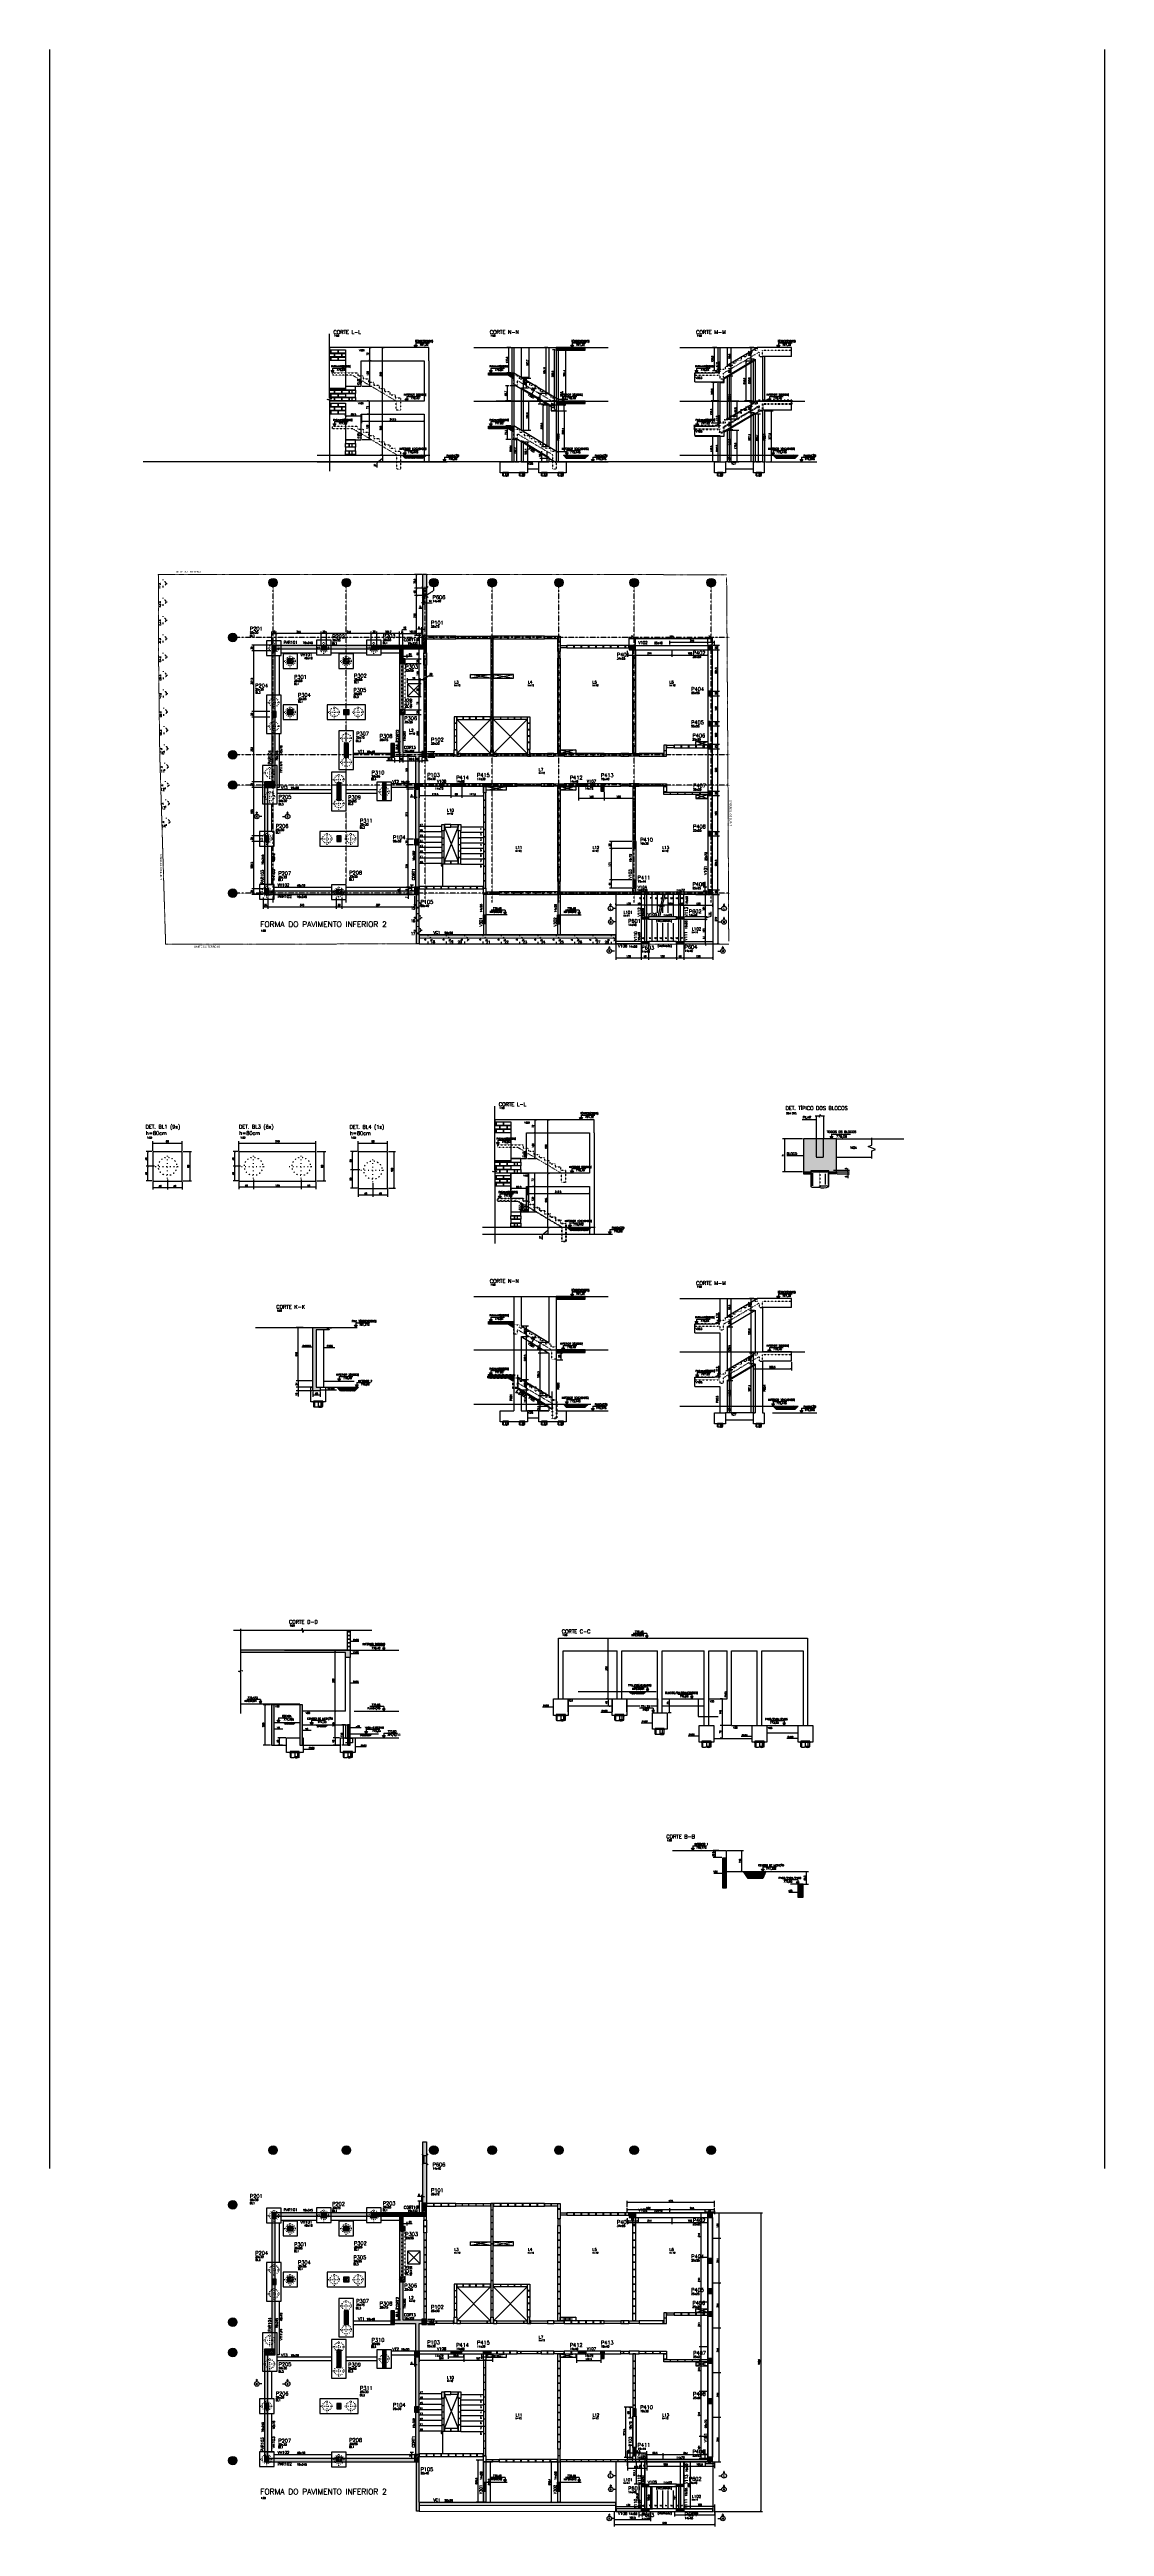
# Model space of a CAD drawing. Extents: x -856 to 20282, y 14720 to 28231.
# Drawn here: x 4522 to 10277, y 14720 to 28231 of the extents above; entities that cross this region are included whole.
import ezdxf
from ezdxf.enums import TextEntityAlignment as Align

# ---------------------------------------------------------------- set-up
doc = ezdxf.new("R2010")
doc.units = 0
for name, pattern in [('AXES', [0.54, 0.3, -0.08, 0.08, -0.08]), ('DASHED', [0.75, 0.5, -0.25]), ('Double dash', [55, 20, -5, 10, -5, 10, -5]), ('ESTILO_TQS_0002', [0.4, 0.1, -0.3]), ('ESTILO_TQS_0005', [0.2, 0.1, -0.1])]:
    doc.linetypes.add(name, pattern=pattern)
doc.layers.get('0').update_dxf_attribs({"linetype": 'CONTINUOUS'})
doc.layers.get('Defpoints').update_dxf_attribs({"linetype": 'CONTINUOUS'})
for name, color, linetype in [('00 - FELIPE', 2, 'CONTINUOUS'), ('228', 2, 'CONTINUOUS'), ('241', 2, 'CONTINUOUS'), ('BLOCO', 3, 'CONTINUOUS'), ('COTA', 1, 'CONTINUOUS'), ('EIXOS', 1, 'AXES'), ('ESTACA', 1, 'ESTILO_TQS_0002'), ('H1', 251, 'CONTINUOUS'), ('H2', 252, 'CONTINUOUS'), ('H3', 253, 'CONTINUOUS'), ('H4', 254, 'CONTINUOUS'), ('H5', 1, 'CONTINUOUS'), ('H6', 1, 'CONTINUOUS'), ('H7', 1, 'CONTINUOUS'), ('IND-EIXOS', 2, 'CONTINUOUS'), ('L-D', 2, 'CONTINUOUS'), ('L-N', 4, 'CONTINUOUS'), ('LINHA-FINA', 1, 'CONTINUOUS'), ('LINHA_FINA', 1, 'CONTINUOUS'), ('Linha_media', 4, 'CONTINUOUS'), ('LINHA_NIVEL', 210, 'CONTINUOUS'), ('ORELHA', 1, 'CONTINUOUS'), ('P-D', 2, 'CONTINUOUS'), ('P-M', 5, 'CONTINUOUS'), ('P-N', 5, 'CONTINUOUS'), ('P-S', 5, 'CONTINUOUS'), ('PENA_1', 1, 'CONTINUOUS'), ('PENA_12', 9, 'CONTINUOUS'), ('PENA_2', 2, 'CONTINUOUS'), ('PENA_3', 3, 'CONTINUOUS'), ('PENA_5', 5, 'CONTINUOUS'), ('PIL-N', 4, 'CONTINUOUS'), ('SEC-SOL', 1, 'CONTINUOUS'), ('T1', 2, 'CONTINUOUS'), ('T2', 3, 'CONTINUOUS'), ('T3', 4, 'CONTINUOUS'), ('T4', 6, 'CONTINUOUS'), ('TEXT-EIXOS', 3, 'CONTINUOUS'), ('TEXTO', 3, 'CONTINUOUS'), ('VIG-D', 2, 'CONTINUOUS'), ('VIG-N', 4, 'CONTINUOUS'), ('VIGA', 3, 'CONTINUOUS'), ('VIGAT', 3, 'ESTILO_TQS_0002')]:
    doc.layers.add(name, color=color, linetype=linetype)
doc.layers.add('GEN-___-___-TXT', color=7, linetype='CONTINUOUS', lineweight=9)
doc.layers.add('TLV-DVI-___-CNT', color=7, linetype='Double dash', lineweight=9)
doc.styles.add('Arial_8', font='arial.ttf', dxfattribs={"height": 87.5})
doc.styles.add('COTA', font='romans.shx')
doc.styles.add('ROMANS', font='ROMANS')
doc.styles.add('Solodactha', font='romans.shx', dxfattribs={"width": 0.8})
doc.styles.get("Standard").update_dxf_attribs({"font": 'ROMANS.SHX'})
doc.styles.add('TEXTO', font='romans.shx', dxfattribs={"height": 10})
doc.styles.add('Texto1', font='romans.shx', dxfattribs={"height": 9})
doc.styles.add('Texto2', font='romans.shx', dxfattribs={"height": 12.5})
doc.styles.add('Texto3', font='romans.shx', dxfattribs={"height": 20})
doc.styles.add('Texto4', font='romans.shx', dxfattribs={"height": 30})
doc.dimstyles.new('forma', dxfattribs={"dimscale": 5, "dimtxt": 1.8, "dimasz": 0.8, "dimexe": 2, "dimexo": 1, "dimgap": 1, "dimtad": 1, "dimdec": 1, "dimzin": 9, "dimdsep": 46, "dimtxsty": 'COTA', "dimblk1": 'DOT', "dimblk2": 'DOT', "dimsah": 1, "dimcen": 0, "dimdle": 1, "dimclrd": 256, "dimclre": 256, "dimclrt": 2, "dimadec": 0, "dimazin": 0, "dimtfac": 1, "dimtdec": 0, "dimtmove": 0, "dimatfit": 3, "dimfxl": 1, "dimtolj": 1, "dimtzin": 0, "dimarcsym": 0})
pattern_1 = [(45, (4912.393, -6055.889), (-4.4194174, 4.4194174), [])]
pattern_2 = [(45, (5693.907, 23621.703), (-4.419417, 4.419417), [])]
pattern_3 = [(45, (4912.393, -9060.889), (-4.4194174, 4.4194174), [])]
pattern_4 = [(45, (4912.393, -14605.781), (-4.4194174, 4.4194174), [])]
pattern_5 = [(45, (5693.907, 15071.811), (-4.419417, 4.419417), [])]
pattern_6 = [(45, (4912.393, -17610.781), (-4.4194174, 4.4194174), [])]

# ---------------------------------------------------------------- blocks, each defined once
blk = doc.blocks.new('_EST50')
at = {"layer": 'ESTACA', "linetype": 'ESTILO_TQS_0002'}
for p, q in [((0, -1.333), (0, 1.333)), ((-1.333, 0), (1.333, 0))]:
    blk.add_line(p, q, dxfattribs=at)
blk.add_circle((0, 0), 1, dxfattribs=at)
blk = doc.blocks.new('_Dot')
at = {"color": 0, "linetype": 'ByBlock', "lineweight": -2}
blk.add_line((-0.5, 0), (-1, 0), dxfattribs=at)
at = {"color": 0, "linetype": 'ByBlock', "const_width": 0.5}
blk.add_lwpolyline([(-0.25, 0, 1), (0.25, 0, 1)], format="xyb", close=True, dxfattribs=at)
blk = doc.blocks.new('*D322')
at = {"layer": 'COTA', "lineweight": -2, "transparency": 16777216}
for p, q in [((5734, 24986), (5734, 25056)), ((5738, 25046), (5755, 25046)), ((5759, 24986), (5759, 25056))]:
    blk.add_line(p, q, dxfattribs=at)
at = {"layer": 'Defpoints', "color": 0, "transparency": 16777216}
for p in [(5759, 25046), (5734, 24981), (5759, 24981)]:
    blk.add_point(p, dxfattribs=at)
at = {"layer": 'COTA', "lineweight": -2, "transparency": 16777216, "xscale": 4, "yscale": 4, "zscale": 4, "rotation": 180}
blk.add_blockref('_Dot', (5734, 25046), dxfattribs=at)
at = {"layer": 'COTA', "lineweight": -2, "transparency": 16777216, "xscale": 4, "yscale": 4, "zscale": 4}
blk.add_blockref('_Dot', (5759, 25046), dxfattribs=at)
at = {"layer": 'COTA', "color": 2, "transparency": 16777216, "insert": (5746, 25055), "char_height": 9, "attachment_point": 5, "style": 'COTA'}
blk.add_mtext('\\A1;25 ', dxfattribs=at)
blk = doc.blocks.new('*D323')
at = {"layer": 'COTA', "lineweight": -2, "transparency": 16777216}
for p, q in [((6431, 24967), (6431, 25056)), ((6435, 25046), (6446, 25046)), ((6441, 25046), (6448, 25068)), ((6448, 25068), (6470, 25068)), ((6450, 24967), (6450, 25056))]:
    blk.add_line(p, q, dxfattribs=at)
at = {"layer": 'Defpoints', "color": 0, "transparency": 16777216}
for p in [(6450, 25046), (6431, 24962), (6450, 24962)]:
    blk.add_point(p, dxfattribs=at)
at = {"layer": 'COTA', "lineweight": -2, "transparency": 16777216, "xscale": 4, "yscale": 4, "zscale": 4, "rotation": 180}
blk.add_blockref('_Dot', (6431, 25046), dxfattribs=at)
at = {"layer": 'COTA', "lineweight": -2, "transparency": 16777216, "xscale": 4, "yscale": 4, "zscale": 4}
blk.add_blockref('_Dot', (6450, 25046), dxfattribs=at)
at = {"layer": 'COTA', "color": 2, "transparency": 16777216, "insert": (6459, 25077), "char_height": 9, "attachment_point": 5, "style": 'COTA'}
blk.add_mtext('\\A1;19 ', dxfattribs=at)
blk = doc.blocks.new('*D324')
at = {"layer": 'COTA', "lineweight": -2, "transparency": 16777216}
for p, q in [((6450, 24967), (6450, 25056)), ((6454, 25046), (6549, 25046)), ((6553, 25039), (6553, 25056))]:
    blk.add_line(p, q, dxfattribs=at)
at = {"layer": 'Defpoints', "color": 0, "transparency": 16777216}
for p in [(6553, 25046), (6553, 25034), (6450, 24962)]:
    blk.add_point(p, dxfattribs=at)
at = {"layer": 'COTA', "lineweight": -2, "transparency": 16777216, "xscale": 4, "yscale": 4, "zscale": 4, "rotation": 180}
blk.add_blockref('_Dot', (6450, 25046), dxfattribs=at)
at = {"layer": 'COTA', "lineweight": -2, "transparency": 16777216, "xscale": 4, "yscale": 4, "zscale": 4}
blk.add_blockref('_Dot', (6553, 25046), dxfattribs=at)
at = {"layer": 'COTA', "color": 2, "transparency": 16777216, "insert": (6502, 25055), "char_height": 9, "attachment_point": 5, "style": 'COTA'}
blk.add_mtext('\\A1;102.5 ', dxfattribs=at)
blk = doc.blocks.new('*D325')
at = {"layer": 'COTA', "lineweight": -2, "transparency": 16777216}
for p, q in [((5729, 24981), (5625, 24981)), ((5729, 24951), (5625, 24951)), ((5635, 24977), (5635, 24955))]:
    blk.add_line(p, q, dxfattribs=at)
at = {"layer": 'Defpoints', "color": 0, "transparency": 16777216}
for p in [(5635, 24951), (5734, 24981), (5734, 24951)]:
    blk.add_point(p, dxfattribs=at)
at = {"layer": 'COTA', "lineweight": -2, "transparency": 16777216, "xscale": 4, "yscale": 4, "zscale": 4}
for p, rotation in [((5635, 24981), 90), ((5635, 24951), 270)]:
    blk.add_blockref('_Dot', p, dxfattribs=dict(at, rotation=rotation))
at = {"layer": 'COTA', "color": 2, "transparency": 16777216, "insert": (5625, 24966), "char_height": 9, "attachment_point": 5, "rotation": 90, "style": 'COTA'}
blk.add_mtext('\\A1;30 ', dxfattribs=at)
blk = doc.blocks.new('*D326')
at = {"layer": 'COTA', "lineweight": -2, "transparency": 16777216}
for p, q in [((5729, 24951), (5625, 24951)), ((5635, 24947), (5635, 24623)), ((5723, 24619), (5625, 24619))]:
    blk.add_line(p, q, dxfattribs=at)
at = {"layer": 'Defpoints', "color": 0, "transparency": 16777216}
for p in [(5734, 24951), (5635, 24619), (5728, 24619)]:
    blk.add_point(p, dxfattribs=at)
at = {"layer": 'COTA', "lineweight": -2, "transparency": 16777216, "xscale": 4, "yscale": 4, "zscale": 4}
for p, rotation in [((5635, 24951), 90), ((5635, 24619), 270)]:
    blk.add_blockref('_Dot', p, dxfattribs=dict(at, rotation=rotation))
at = {"layer": 'COTA', "color": 2, "transparency": 16777216, "insert": (5625, 24785), "char_height": 9, "attachment_point": 5, "rotation": 90, "style": 'COTA'}
blk.add_mtext('\\A1;331.5 ', dxfattribs=at)
blk = doc.blocks.new('*D327')
at = {"layer": 'COTA', "lineweight": -2, "transparency": 16777216}
for p, q in [((5723, 24619), (5625, 24619)), ((5635, 24615), (5635, 24593)), ((5723, 24589), (5625, 24589))]:
    blk.add_line(p, q, dxfattribs=at)
at = {"layer": 'Defpoints', "color": 0, "transparency": 16777216}
for p in [(5728, 24619), (5635, 24589), (5728, 24589)]:
    blk.add_point(p, dxfattribs=at)
at = {"layer": 'COTA', "lineweight": -2, "transparency": 16777216, "xscale": 4, "yscale": 4, "zscale": 4}
for p, rotation in [((5635, 24619), 90), ((5635, 24589), 270)]:
    blk.add_blockref('_Dot', p, dxfattribs=dict(at, rotation=rotation))
at = {"layer": 'COTA', "color": 2, "transparency": 16777216, "insert": (5625, 24604), "char_height": 9, "attachment_point": 5, "rotation": 90, "style": 'COTA'}
blk.add_mtext('\\A1;30 ', dxfattribs=at)
blk = doc.blocks.new('*D328')
at = {"layer": 'COTA', "lineweight": -2, "transparency": 16777216}
for p, q in [((5723, 24589), (5625, 24589)), ((5635, 24585), (5635, 24240)), ((5689, 24236), (5625, 24236))]:
    blk.add_line(p, q, dxfattribs=at)
at = {"layer": 'Defpoints', "color": 0, "transparency": 16777216}
for p in [(5728, 24589), (5635, 24236), (5694, 24236)]:
    blk.add_point(p, dxfattribs=at)
at = {"layer": 'COTA', "lineweight": -2, "transparency": 16777216, "xscale": 4, "yscale": 4, "zscale": 4}
for p, rotation in [((5635, 24589), 90), ((5635, 24236), 270)]:
    blk.add_blockref('_Dot', p, dxfattribs=dict(at, rotation=rotation))
at = {"layer": 'COTA', "color": 2, "transparency": 16777216, "insert": (5625, 24413), "char_height": 9, "attachment_point": 5, "rotation": 90, "style": 'COTA'}
blk.add_mtext('\\A1;353 ', dxfattribs=at)
blk = doc.blocks.new('*D329')
at = {"layer": 'COTA', "lineweight": -2, "transparency": 16777216}
for p, q in [((5689, 24236), (5625, 24236)), ((5689, 24206), (5625, 24206)), ((5635, 24232), (5635, 24210))]:
    blk.add_line(p, q, dxfattribs=at)
at = {"layer": 'Defpoints', "color": 0, "transparency": 16777216}
for p in [(5635, 24206), (5694, 24236), (5694, 24206)]:
    blk.add_point(p, dxfattribs=at)
at = {"layer": 'COTA', "lineweight": -2, "transparency": 16777216, "xscale": 4, "yscale": 4, "zscale": 4}
for p, rotation in [((5635, 24236), 90), ((5635, 24206), 270)]:
    blk.add_blockref('_Dot', p, dxfattribs=dict(at, rotation=rotation))
at = {"layer": 'COTA', "color": 2, "transparency": 16777216, "insert": (5625, 24221), "char_height": 9, "attachment_point": 5, "rotation": 90, "style": 'COTA'}
blk.add_mtext('\\A1;30 ', dxfattribs=at)
blk = doc.blocks.new('*D330')
at = {"layer": 'COTA', "lineweight": -2, "transparency": 16777216}
for p, q in [((5689, 24206), (5625, 24206)), ((5635, 24202), (5635, 23945)), ((5688, 23941), (5625, 23941))]:
    blk.add_line(p, q, dxfattribs=at)
at = {"layer": 'Defpoints', "color": 0, "transparency": 16777216}
for p in [(5694, 24206), (5635, 23941), (5693, 23941)]:
    blk.add_point(p, dxfattribs=at)
at = {"layer": 'COTA', "lineweight": -2, "transparency": 16777216, "xscale": 4, "yscale": 4, "zscale": 4}
for p, rotation in [((5635, 24206), 90), ((5635, 23941), 270)]:
    blk.add_blockref('_Dot', p, dxfattribs=dict(at, rotation=rotation))
at = {"layer": 'COTA', "color": 2, "transparency": 16777216, "insert": (5625, 24074), "char_height": 9, "attachment_point": 5, "rotation": 90, "style": 'COTA'}
blk.add_mtext('\\A1;265 ', dxfattribs=at)
blk = doc.blocks.new('*D331')
at = {"layer": 'COTA', "lineweight": -2, "transparency": 16777216}
for p, q in [((5688, 23941), (5625, 23941)), ((5635, 23937), (5635, 23915)), ((5688, 23911), (5625, 23911))]:
    blk.add_line(p, q, dxfattribs=at)
at = {"layer": 'Defpoints', "color": 0, "transparency": 16777216}
for p in [(5693, 23941), (5635, 23911), (5693, 23911)]:
    blk.add_point(p, dxfattribs=at)
at = {"layer": 'COTA', "lineweight": -2, "transparency": 16777216, "xscale": 4, "yscale": 4, "zscale": 4}
for p, rotation in [((5635, 23941), 90), ((5635, 23911), 270)]:
    blk.add_blockref('_Dot', p, dxfattribs=dict(at, rotation=rotation))
at = {"layer": 'COTA', "color": 2, "transparency": 16777216, "insert": (5625, 23926), "char_height": 9, "attachment_point": 5, "rotation": 90, "style": 'COTA'}
blk.add_mtext('\\A1;30 ', dxfattribs=at)
blk = doc.blocks.new('*D332')
at = {"layer": 'COTA', "lineweight": -2, "transparency": 16777216}
for p, q in [((5688, 23911), (5625, 23911)), ((5635, 23907), (5635, 23656)), ((5689, 23652), (5625, 23652))]:
    blk.add_line(p, q, dxfattribs=at)
at = {"layer": 'Defpoints', "color": 0, "transparency": 16777216}
for p in [(5693, 23911), (5635, 23652), (5694, 23652)]:
    blk.add_point(p, dxfattribs=at)
at = {"layer": 'COTA', "lineweight": -2, "transparency": 16777216, "xscale": 4, "yscale": 4, "zscale": 4}
for p, rotation in [((5635, 23911), 90), ((5635, 23652), 270)]:
    blk.add_blockref('_Dot', p, dxfattribs=dict(at, rotation=rotation))
at = {"layer": 'COTA', "color": 2, "transparency": 16777216, "insert": (5625, 23781), "char_height": 9, "attachment_point": 5, "rotation": 90, "style": 'COTA'}
blk.add_mtext('\\A1;259.5 ', dxfattribs=at)
blk = doc.blocks.new('*D333')
at = {"layer": 'COTA', "lineweight": -2, "transparency": 16777216}
for p, q in [((5689, 23652), (5625, 23652)), ((5635, 23648), (5635, 23626)), ((5689, 23622), (5625, 23622))]:
    blk.add_line(p, q, dxfattribs=at)
at = {"layer": 'Defpoints', "color": 0, "transparency": 16777216}
for p in [(5694, 23652), (5635, 23622), (5694, 23622)]:
    blk.add_point(p, dxfattribs=at)
at = {"layer": 'COTA', "lineweight": -2, "transparency": 16777216, "xscale": 4, "yscale": 4, "zscale": 4}
for p, rotation in [((5635, 23652), 90), ((5635, 23622), 270)]:
    blk.add_blockref('_Dot', p, dxfattribs=dict(at, rotation=rotation))
at = {"layer": 'COTA', "color": 2, "transparency": 16777216, "insert": (5625, 23637), "char_height": 9, "attachment_point": 5, "rotation": 90, "style": 'COTA'}
blk.add_mtext('\\A1;30 ', dxfattribs=at)
blk = doc.blocks.new('*D334')
at = {"layer": 'COTA', "lineweight": -2, "transparency": 16777216}
for p, q in [((5688, 23606), (5688, 23544)), ((5692, 23554), (5709, 23554)), ((5713, 23606), (5713, 23544))]:
    blk.add_line(p, q, dxfattribs=at)
at = {"layer": 'Defpoints', "color": 0, "transparency": 16777216}
for p in [(5688, 23611), (5713, 23611), (5713, 23554)]:
    blk.add_point(p, dxfattribs=at)
at = {"layer": 'COTA', "lineweight": -2, "transparency": 16777216, "xscale": 4, "yscale": 4, "zscale": 4, "rotation": 180}
blk.add_blockref('_Dot', (5688, 23554), dxfattribs=at)
at = {"layer": 'COTA', "lineweight": -2, "transparency": 16777216, "xscale": 4, "yscale": 4, "zscale": 4}
blk.add_blockref('_Dot', (5713, 23554), dxfattribs=at)
at = {"layer": 'COTA', "color": 2, "transparency": 16777216, "insert": (5700, 23564), "char_height": 9, "attachment_point": 5, "style": 'COTA'}
blk.add_mtext('\\A1;25 ', dxfattribs=at)
blk = doc.blocks.new('*D335')
at = {"layer": 'COTA', "lineweight": -2, "transparency": 16777216}
for p, q in [((5713, 23606), (5713, 23544)), ((5717, 23554), (6082, 23554)), ((6086, 23606), (6086, 23544))]:
    blk.add_line(p, q, dxfattribs=at)
at = {"layer": 'Defpoints', "color": 0, "transparency": 16777216}
for p in [(5713, 23611), (6086, 23611), (6086, 23554)]:
    blk.add_point(p, dxfattribs=at)
at = {"layer": 'COTA', "lineweight": -2, "transparency": 16777216, "xscale": 4, "yscale": 4, "zscale": 4, "rotation": 180}
blk.add_blockref('_Dot', (5713, 23554), dxfattribs=at)
at = {"layer": 'COTA', "lineweight": -2, "transparency": 16777216, "xscale": 4, "yscale": 4, "zscale": 4}
blk.add_blockref('_Dot', (6086, 23554), dxfattribs=at)
at = {"layer": 'COTA', "color": 2, "transparency": 16777216, "insert": (5899, 23564), "char_height": 9, "attachment_point": 5, "style": 'COTA'}
blk.add_mtext('\\A1;373 ', dxfattribs=at)
blk = doc.blocks.new('*D336')
at = {"layer": 'COTA', "lineweight": -2, "transparency": 16777216}
for p, q in [((6086, 23606), (6086, 23544)), ((6090, 23554), (6112, 23554)), ((6116, 23606), (6116, 23544))]:
    blk.add_line(p, q, dxfattribs=at)
at = {"layer": 'Defpoints', "color": 0, "transparency": 16777216}
for p in [(6086, 23611), (6116, 23611), (6116, 23554)]:
    blk.add_point(p, dxfattribs=at)
at = {"layer": 'COTA', "lineweight": -2, "transparency": 16777216, "xscale": 4, "yscale": 4, "zscale": 4, "rotation": 180}
blk.add_blockref('_Dot', (6086, 23554), dxfattribs=at)
at = {"layer": 'COTA', "lineweight": -2, "transparency": 16777216, "xscale": 4, "yscale": 4, "zscale": 4}
blk.add_blockref('_Dot', (6116, 23554), dxfattribs=at)
at = {"layer": 'COTA', "color": 2, "transparency": 16777216, "insert": (6101, 23564), "char_height": 9, "attachment_point": 5, "style": 'COTA'}
blk.add_mtext('\\A1;30 ', dxfattribs=at)
blk = doc.blocks.new('*D337')
at = {"layer": 'COTA', "lineweight": -2, "transparency": 16777216}
for p, q in [((6116, 23606), (6116, 23544)), ((6120, 23554), (6509, 23554)), ((6513, 23612), (6513, 23544))]:
    blk.add_line(p, q, dxfattribs=at)
at = {"layer": 'Defpoints', "color": 0, "transparency": 16777216}
for p in [(6116, 23611), (6513, 23617), (6513, 23554)]:
    blk.add_point(p, dxfattribs=at)
at = {"layer": 'COTA', "lineweight": -2, "transparency": 16777216, "xscale": 4, "yscale": 4, "zscale": 4, "rotation": 180}
blk.add_blockref('_Dot', (6116, 23554), dxfattribs=at)
at = {"layer": 'COTA', "lineweight": -2, "transparency": 16777216, "xscale": 4, "yscale": 4, "zscale": 4}
blk.add_blockref('_Dot', (6513, 23554), dxfattribs=at)
at = {"layer": 'COTA', "color": 2, "transparency": 16777216, "insert": (6314, 23564), "char_height": 9, "attachment_point": 5, "style": 'COTA'}
blk.add_mtext('\\A1;397 ', dxfattribs=at)
blk = doc.blocks.new('*D338')
at = {"layer": 'COTA', "lineweight": -2, "transparency": 16777216}
for p, q in [((6508, 23893), (6469, 23893)), ((6479, 23666), (6479, 23889)), ((6489, 23662), (6469, 23662))]:
    blk.add_line(p, q, dxfattribs=at)
at = {"layer": 'Defpoints', "color": 0, "transparency": 16777216}
for p in [(6479, 23893), (6513, 23893), (6494, 23662)]:
    blk.add_point(p, dxfattribs=at)
at = {"layer": 'COTA', "lineweight": -2, "transparency": 16777216, "xscale": 4, "yscale": 4, "zscale": 4}
for p, rotation in [((6479, 23893), 90), ((6479, 23662), 270)]:
    blk.add_blockref('_Dot', p, dxfattribs=dict(at, rotation=rotation))
at = {"layer": 'COTA', "color": 2, "transparency": 16777216, "insert": (6470, 23777), "char_height": 9, "attachment_point": 5, "rotation": 90, "style": 'COTA'}
blk.add_mtext('\\A1;231 ', dxfattribs=at)
blk = doc.blocks.new('*D339')
at = {"layer": 'COTA', "lineweight": -2, "transparency": 16777216}
for p, q in [((6508, 23923), (6469, 23923)), ((6479, 23897), (6479, 23919)), ((6508, 23893), (6469, 23893))]:
    blk.add_line(p, q, dxfattribs=at)
at = {"layer": 'Defpoints', "color": 0, "transparency": 16777216}
for p in [(6479, 23923), (6513, 23923), (6513, 23893)]:
    blk.add_point(p, dxfattribs=at)
at = {"layer": 'COTA', "lineweight": -2, "transparency": 16777216, "xscale": 4, "yscale": 4, "zscale": 4}
for p, rotation in [((6479, 23923), 90), ((6479, 23893), 270)]:
    blk.add_blockref('_Dot', p, dxfattribs=dict(at, rotation=rotation))
at = {"layer": 'COTA', "color": 2, "transparency": 16777216, "insert": (6470, 23908), "char_height": 9, "attachment_point": 5, "rotation": 90, "style": 'COTA'}
blk.add_mtext('\\A1;30 ', dxfattribs=at)
blk = doc.blocks.new('*D340')
at = {"layer": 'COTA', "lineweight": -2, "transparency": 16777216}
for p, q in [((6508, 24196), (6469, 24196)), ((6479, 23927), (6479, 24192)), ((6508, 23923), (6469, 23923))]:
    blk.add_line(p, q, dxfattribs=at)
at = {"layer": 'Defpoints', "color": 0, "transparency": 16777216}
for p in [(6479, 24196), (6513, 24196), (6513, 23923)]:
    blk.add_point(p, dxfattribs=at)
at = {"layer": 'COTA', "lineweight": -2, "transparency": 16777216, "xscale": 4, "yscale": 4, "zscale": 4}
for p, rotation in [((6479, 24196), 90), ((6479, 23923), 270)]:
    blk.add_blockref('_Dot', p, dxfattribs=dict(at, rotation=rotation))
at = {"layer": 'COTA', "color": 2, "transparency": 16777216, "insert": (6470, 24059), "char_height": 9, "attachment_point": 5, "rotation": 90, "style": 'COTA'}
blk.add_mtext('\\A1;273 ', dxfattribs=at)
blk = doc.blocks.new('*D341')
at = {"layer": 'COTA', "lineweight": -2, "transparency": 16777216}
for p, q in [((6508, 24226), (6469, 24226)), ((6508, 24196), (6469, 24196)), ((6479, 24200), (6479, 24222))]:
    blk.add_line(p, q, dxfattribs=at)
at = {"layer": 'Defpoints', "color": 0, "transparency": 16777216}
for p in [(6479, 24226), (6513, 24226), (6513, 24196)]:
    blk.add_point(p, dxfattribs=at)
at = {"layer": 'COTA', "lineweight": -2, "transparency": 16777216, "xscale": 4, "yscale": 4, "zscale": 4}
for p, rotation in [((6479, 24226), 90), ((6479, 24196), 270)]:
    blk.add_blockref('_Dot', p, dxfattribs=dict(at, rotation=rotation))
at = {"layer": 'COTA', "color": 2, "transparency": 16777216, "insert": (6470, 24211), "char_height": 9, "attachment_point": 5, "rotation": 90, "style": 'COTA'}
blk.add_mtext('\\A1;30 ', dxfattribs=at)
blk = doc.blocks.new('*D342')
at = {"layer": 'COTA', "lineweight": -2, "transparency": 16777216}
for p, q in [((6489, 24377), (6469, 24377)), ((6479, 24230), (6479, 24373)), ((6508, 24226), (6469, 24226))]:
    blk.add_line(p, q, dxfattribs=at)
at = {"layer": 'Defpoints', "color": 0, "transparency": 16777216}
for p in [(6479, 24377), (6494, 24377), (6513, 24226)]:
    blk.add_point(p, dxfattribs=at)
at = {"layer": 'COTA', "lineweight": -2, "transparency": 16777216, "xscale": 4, "yscale": 4, "zscale": 4}
for p, rotation in [((6479, 24377), 90), ((6479, 24226), 270)]:
    blk.add_blockref('_Dot', p, dxfattribs=dict(at, rotation=rotation))
at = {"layer": 'COTA', "color": 2, "transparency": 16777216, "insert": (6470, 24301), "char_height": 9, "attachment_point": 5, "rotation": 90, "style": 'COTA'}
blk.add_mtext('\\A1;151 ', dxfattribs=at)
blk = doc.blocks.new('*D343')
at = {"layer": 'COTA', "lineweight": -2, "transparency": 16777216}
for p, q in [((6466, 24604), (6549, 24604)), ((6539, 24400), (6539, 24600)), ((6540, 24396), (6549, 24396))]:
    blk.add_line(p, q, dxfattribs=at)
at = {"layer": 'Defpoints', "color": 0, "transparency": 16777216}
for p in [(6461, 24604), (6539, 24604), (6535, 24396)]:
    blk.add_point(p, dxfattribs=at)
at = {"layer": 'COTA', "lineweight": -2, "transparency": 16777216, "xscale": 4, "yscale": 4, "zscale": 4}
for p, rotation in [((6539, 24604), 90), ((6539, 24396), 270)]:
    blk.add_blockref('_Dot', p, dxfattribs=dict(at, rotation=rotation))
at = {"layer": 'COTA', "color": 2, "transparency": 16777216, "insert": (6530, 24500), "char_height": 9, "attachment_point": 5, "rotation": 90, "style": 'COTA'}
blk.add_mtext('\\A1;208 ', dxfattribs=at)
blk = doc.blocks.new('*D344')
at = {"layer": 'COTA', "lineweight": -2, "transparency": 16777216}
for p, q in [((6466, 24629), (6549, 24629)), ((6466, 24604), (6549, 24604)), ((6539, 24608), (6539, 24625))]:
    blk.add_line(p, q, dxfattribs=at)
at = {"layer": 'Defpoints', "color": 0, "transparency": 16777216}
for p in [(6461, 24629), (6461, 24604), (6539, 24629)]:
    blk.add_point(p, dxfattribs=at)
at = {"layer": 'COTA', "lineweight": -2, "transparency": 16777216, "xscale": 4, "yscale": 4, "zscale": 4}
for p, rotation in [((6539, 24629), 90), ((6539, 24604), 270)]:
    blk.add_blockref('_Dot', p, dxfattribs=dict(at, rotation=rotation))
at = {"layer": 'COTA', "color": 2, "transparency": 16777216, "insert": (6530, 24616), "char_height": 9, "attachment_point": 5, "rotation": 90, "style": 'COTA'}
blk.add_mtext('\\A1;25 ', dxfattribs=at)
blk = doc.blocks.new('*D345')
at = {"layer": 'COTA', "lineweight": -2, "transparency": 16777216}
for p, q in [((6466, 24629), (6549, 24629)), ((6526, 24702), (6549, 24702)), ((6539, 24633), (6539, 24698))]:
    blk.add_line(p, q, dxfattribs=at)
at = {"layer": 'Defpoints', "color": 0, "transparency": 16777216}
for p in [(6461, 24629), (6521, 24702), (6539, 24702)]:
    blk.add_point(p, dxfattribs=at)
at = {"layer": 'COTA', "lineweight": -2, "transparency": 16777216, "xscale": 4, "yscale": 4, "zscale": 4}
for p, rotation in [((6539, 24702), 90), ((6539, 24629), 270)]:
    blk.add_blockref('_Dot', p, dxfattribs=dict(at, rotation=rotation))
at = {"layer": 'COTA', "color": 2, "transparency": 16777216, "insert": (6530, 24665), "char_height": 9, "attachment_point": 5, "rotation": 90, "style": 'COTA'}
blk.add_mtext('\\A1;73 ', dxfattribs=at)
blk = doc.blocks.new('*D346')
at = {"layer": 'COTA', "lineweight": -2, "transparency": 16777216}
for p, q in [((6466, 24907), (6549, 24907)), ((6466, 24882), (6549, 24882)), ((6539, 24886), (6539, 24903))]:
    blk.add_line(p, q, dxfattribs=at)
at = {"layer": 'Defpoints', "color": 0, "transparency": 16777216}
for p in [(6461, 24907), (6461, 24882), (6539, 24907)]:
    blk.add_point(p, dxfattribs=at)
at = {"layer": 'COTA', "lineweight": -2, "transparency": 16777216, "xscale": 4, "yscale": 4, "zscale": 4}
for p, rotation in [((6539, 24907), 90), ((6539, 24882), 270)]:
    blk.add_blockref('_Dot', p, dxfattribs=dict(at, rotation=rotation))
at = {"layer": 'COTA', "color": 2, "transparency": 16777216, "insert": (6530, 24894), "char_height": 9, "attachment_point": 5, "rotation": 90, "style": 'COTA'}
blk.add_mtext('\\A1;25 ', dxfattribs=at)
blk = doc.blocks.new('*D347')
at = {"layer": 'COTA', "lineweight": -2, "transparency": 16777216}
for p, q in [((6466, 24907), (6549, 24907)), ((6499, 24962), (6549, 24962)), ((6539, 24911), (6539, 24958))]:
    blk.add_line(p, q, dxfattribs=at)
at = {"layer": 'Defpoints', "color": 0, "transparency": 16777216}
for p in [(6461, 24907), (6494, 24962), (6539, 24962)]:
    blk.add_point(p, dxfattribs=at)
at = {"layer": 'COTA', "lineweight": -2, "transparency": 16777216, "xscale": 4, "yscale": 4, "zscale": 4}
for p, rotation in [((6539, 24962), 90), ((6539, 24907), 270)]:
    blk.add_blockref('_Dot', p, dxfattribs=dict(at, rotation=rotation))
at = {"layer": 'COTA', "color": 2, "transparency": 16777216, "insert": (6530, 24934), "char_height": 9, "attachment_point": 5, "rotation": 90, "style": 'COTA'}
blk.add_mtext('\\A1;55 ', dxfattribs=at)
blk = doc.blocks.new('*D348')
at = {"layer": 'COTA', "lineweight": -2, "transparency": 16777216}
for p, q in [((6404, 24351), (6360, 24351)), ((6404, 24366), (6404, 24341)), ((6427, 24351), (6408, 24351)), ((6431, 24391), (6431, 24341))]:
    blk.add_line(p, q, dxfattribs=at)
at = {"layer": 'Defpoints', "color": 0, "transparency": 16777216}
for p in [(6404, 24371), (6431, 24396), (6431, 24351)]:
    blk.add_point(p, dxfattribs=at)
at = {"layer": 'COTA', "lineweight": -2, "transparency": 16777216, "xscale": 4, "yscale": 4, "zscale": 4, "rotation": 180}
blk.add_blockref('_Dot', (6404, 24351), dxfattribs=at)
at = {"layer": 'COTA', "lineweight": -2, "transparency": 16777216, "xscale": 4, "yscale": 4, "zscale": 4}
blk.add_blockref('_Dot', (6431, 24351), dxfattribs=at)
at = {"layer": 'COTA', "color": 2, "transparency": 16777216, "insert": (6379, 24361), "char_height": 9, "attachment_point": 5, "style": 'COTA'}
blk.add_mtext('\\A1;27.5 ', dxfattribs=at)
blk = doc.blocks.new('*D349')
at = {"layer": 'COTA', "lineweight": -2, "transparency": 16777216}
for p, q in [((6431, 24391), (6431, 24341)), ((6435, 24351), (6446, 24351)), ((6450, 24391), (6450, 24341))]:
    blk.add_line(p, q, dxfattribs=at)
at = {"layer": 'Defpoints', "color": 0, "transparency": 16777216}
for p in [(6431, 24396), (6450, 24396), (6450, 24351)]:
    blk.add_point(p, dxfattribs=at)
at = {"layer": 'COTA', "lineweight": -2, "transparency": 16777216, "xscale": 4, "yscale": 4, "zscale": 4, "rotation": 180}
blk.add_blockref('_Dot', (6431, 24351), dxfattribs=at)
at = {"layer": 'COTA', "lineweight": -2, "transparency": 16777216, "xscale": 4, "yscale": 4, "zscale": 4}
blk.add_blockref('_Dot', (6450, 24351), dxfattribs=at)
at = {"layer": 'COTA', "color": 2, "transparency": 16777216, "insert": (6441, 24361), "char_height": 9, "attachment_point": 5, "style": 'COTA'}
blk.add_mtext('\\A1;19 ', dxfattribs=at)
blk = doc.blocks.new('*D350')
at = {"layer": 'COTA', "lineweight": -2, "transparency": 16777216}
for p, q in [((6450, 24391), (6450, 24341)), ((6454, 24351), (6515, 24351)), ((6519, 24351), (6519, 24341))]:
    blk.add_line(p, q, dxfattribs=at)
at = {"layer": 'Defpoints', "color": 0, "transparency": 16777216}
for p in [(6450, 24396), (6519, 24356), (6519, 24351)]:
    blk.add_point(p, dxfattribs=at)
at = {"layer": 'COTA', "lineweight": -2, "transparency": 16777216, "xscale": 4, "yscale": 4, "zscale": 4, "rotation": 180}
blk.add_blockref('_Dot', (6450, 24351), dxfattribs=at)
at = {"layer": 'COTA', "lineweight": -2, "transparency": 16777216, "xscale": 4, "yscale": 4, "zscale": 4}
blk.add_blockref('_Dot', (6519, 24351), dxfattribs=at)
at = {"layer": 'COTA', "color": 2, "transparency": 16777216, "insert": (6498, 24361), "char_height": 9, "attachment_point": 5, "style": 'COTA'}
blk.add_mtext('\\A1;68.5 ', dxfattribs=at)
blk = doc.blocks.new('*D351')
at = {"layer": 'COTA', "lineweight": -2, "transparency": 16777216}
for p, q in [((6519, 24351), (6519, 24341)), ((6523, 24351), (6534, 24351)), ((6538, 24351), (6538, 24341))]:
    blk.add_line(p, q, dxfattribs=at)
at = {"layer": 'Defpoints', "color": 0, "transparency": 16777216}
for p in [(6519, 24356), (6538, 24356), (6538, 24351)]:
    blk.add_point(p, dxfattribs=at)
at = {"layer": 'COTA', "lineweight": -2, "transparency": 16777216, "xscale": 4, "yscale": 4, "zscale": 4, "rotation": 180}
blk.add_blockref('_Dot', (6519, 24351), dxfattribs=at)
at = {"layer": 'COTA', "lineweight": -2, "transparency": 16777216, "xscale": 4, "yscale": 4, "zscale": 4}
blk.add_blockref('_Dot', (6538, 24351), dxfattribs=at)
at = {"layer": 'COTA', "color": 2, "transparency": 16777216, "insert": (6528, 24361), "char_height": 9, "attachment_point": 5, "style": 'COTA'}
blk.add_mtext('\\A1;19 ', dxfattribs=at)
blk = doc.blocks.new('*D352')
at = {"layer": 'COTA', "lineweight": -2, "transparency": 16777216}
for p, q in [((6534, 24351), (6530, 24351)), ((6538, 24351), (6538, 24341)), ((6538, 24351), (6553, 24351)), ((6538, 24351), (6553, 24351)), ((6553, 24366), (6553, 24341)), ((6587, 24351), (6553, 24351)), ((6557, 24351), (6561, 24351))]:
    blk.add_line(p, q, dxfattribs=at)
at = {"layer": 'Defpoints', "color": 0, "transparency": 16777216}
for p in [(6538, 24356), (6553, 24371), (6553, 24351)]:
    blk.add_point(p, dxfattribs=at)
at = {"layer": 'COTA', "lineweight": -2, "transparency": 16777216, "xscale": 4, "yscale": 4, "zscale": 4}
blk.add_blockref('_Dot', (6538, 24351), dxfattribs=at)
at = {"layer": 'COTA', "lineweight": -2, "transparency": 16777216, "xscale": 4, "yscale": 4, "zscale": 4, "rotation": 180}
blk.add_blockref('_Dot', (6553, 24351), dxfattribs=at)
at = {"layer": 'COTA', "color": 2, "transparency": 16777216, "insert": (6575, 24361), "char_height": 9, "attachment_point": 5, "style": 'COTA'}
blk.add_mtext('\\A1;15 ', dxfattribs=at)
blk = doc.blocks.new('*D353')
at = {"layer": 'COTA', "lineweight": -2, "transparency": 16777216}
for p, q in [((5085, 22224), (5085, 22276)), ((5089, 22266), (5241, 22266)), ((5245, 22224), (5245, 22276))]:
    blk.add_line(p, q, dxfattribs=at)
at = {"layer": 'Defpoints', "color": 0, "transparency": 16777216}
for p in [(5085, 22219), (5245, 22266), (5245, 22219)]:
    blk.add_point(p, dxfattribs=at)
at = {"layer": 'COTA', "lineweight": -2, "transparency": 16777216, "xscale": 4, "yscale": 4, "zscale": 4, "rotation": 180}
blk.add_blockref('_Dot', (5085, 22266), dxfattribs=at)
at = {"layer": 'COTA', "lineweight": -2, "transparency": 16777216, "xscale": 4, "yscale": 4, "zscale": 4}
blk.add_blockref('_Dot', (5245, 22266), dxfattribs=at)
at = {"layer": 'COTA', "color": 2, "transparency": 16777216, "insert": (5165, 22275), "char_height": 9, "attachment_point": 5, "style": 'COTA'}
blk.add_mtext('\\A1;80 ', dxfattribs=at)
blk = doc.blocks.new('*D354')
at = {"layer": 'COTA', "lineweight": -2, "transparency": 16777216}
for p, q in [((5555, 22224), (5555, 22276)), ((5559, 22266), (5971, 22266)), ((5975, 22224), (5975, 22276))]:
    blk.add_line(p, q, dxfattribs=at)
at = {"layer": 'Defpoints', "color": 0, "transparency": 16777216}
for p in [(5555, 22219), (5975, 22266), (5975, 22219)]:
    blk.add_point(p, dxfattribs=at)
at = {"layer": 'COTA', "lineweight": -2, "transparency": 16777216, "xscale": 4, "yscale": 4, "zscale": 4, "rotation": 180}
blk.add_blockref('_Dot', (5555, 22266), dxfattribs=at)
at = {"layer": 'COTA', "lineweight": -2, "transparency": 16777216, "xscale": 4, "yscale": 4, "zscale": 4}
blk.add_blockref('_Dot', (5975, 22266), dxfattribs=at)
at = {"layer": 'COTA', "color": 2, "transparency": 16777216, "insert": (5765, 22275), "char_height": 9, "attachment_point": 5, "style": 'COTA'}
blk.add_mtext('\\A1;210 ', dxfattribs=at)
blk = doc.blocks.new('*D355')
at = {"layer": 'COTA', "lineweight": -2, "transparency": 16777216}
for p, q in [((6206, 22224), (6206, 22276)), ((6210, 22266), (6362, 22266)), ((6366, 22224), (6366, 22276))]:
    blk.add_line(p, q, dxfattribs=at)
at = {"layer": 'Defpoints', "color": 0, "transparency": 16777216}
for p in [(6206, 22219), (6366, 22266), (6366, 22219)]:
    blk.add_point(p, dxfattribs=at)
at = {"layer": 'COTA', "lineweight": -2, "transparency": 16777216, "xscale": 4, "yscale": 4, "zscale": 4, "rotation": 180}
blk.add_blockref('_Dot', (6206, 22266), dxfattribs=at)
at = {"layer": 'COTA', "lineweight": -2, "transparency": 16777216, "xscale": 4, "yscale": 4, "zscale": 4}
blk.add_blockref('_Dot', (6366, 22266), dxfattribs=at)
at = {"layer": 'COTA', "color": 2, "transparency": 16777216, "insert": (6286, 22275), "char_height": 9, "attachment_point": 5, "style": 'COTA'}
blk.add_mtext('\\A1;80 ', dxfattribs=at)
blk = doc.blocks.new('*D356')
at = {"layer": 'COTA', "lineweight": -2, "transparency": 16777216}
for p, q in [((5250, 22219), (5297, 22219)), ((5287, 22215), (5287, 22063)), ((5250, 22059), (5297, 22059))]:
    blk.add_line(p, q, dxfattribs=at)
at = {"layer": 'Defpoints', "color": 0, "transparency": 16777216}
for p in [(5245, 22219), (5245, 22059), (5287, 22059)]:
    blk.add_point(p, dxfattribs=at)
at = {"layer": 'COTA', "lineweight": -2, "transparency": 16777216, "xscale": 4, "yscale": 4, "zscale": 4}
for p, rotation in [((5287, 22219), 90), ((5287, 22059), 270)]:
    blk.add_blockref('_Dot', p, dxfattribs=dict(at, rotation=rotation))
at = {"layer": 'COTA', "color": 2, "transparency": 16777216, "insert": (5278, 22139), "char_height": 9, "attachment_point": 5, "rotation": 90, "style": 'COTA'}
blk.add_mtext('\\A1;80 ', dxfattribs=at)
blk = doc.blocks.new('*D357')
at = {"layer": 'COTA', "lineweight": -2, "transparency": 16777216}
for p, q in [((5980, 22219), (6029, 22219)), ((6019, 22215), (6019, 22063)), ((5980, 22059), (6029, 22059))]:
    blk.add_line(p, q, dxfattribs=at)
at = {"layer": 'Defpoints', "color": 0, "transparency": 16777216}
for p in [(5975, 22219), (5975, 22059), (6019, 22059)]:
    blk.add_point(p, dxfattribs=at)
at = {"layer": 'COTA', "lineweight": -2, "transparency": 16777216, "xscale": 4, "yscale": 4, "zscale": 4}
for p, rotation in [((6019, 22219), 90), ((6019, 22059), 270)]:
    blk.add_blockref('_Dot', p, dxfattribs=dict(at, rotation=rotation))
at = {"layer": 'COTA', "color": 2, "transparency": 16777216, "insert": (6009, 22139), "char_height": 9, "attachment_point": 5, "rotation": 90, "style": 'COTA'}
blk.add_mtext('\\A1;80 ', dxfattribs=at)
blk = doc.blocks.new('*D358')
at = {"layer": 'COTA', "lineweight": -2, "transparency": 16777216}
for p, q in [((5895, 22067), (5895, 22015)), ((5971, 22025), (5899, 22025)), ((5975, 22054), (5975, 22015))]:
    blk.add_line(p, q, dxfattribs=at)
at = {"layer": 'Defpoints', "color": 0, "transparency": 16777216}
for p in [(5895, 22072), (5895, 22025), (5975, 22059)]:
    blk.add_point(p, dxfattribs=at)
at = {"layer": 'COTA', "lineweight": -2, "transparency": 16777216, "xscale": 4, "yscale": 4, "zscale": 4, "rotation": 180}
blk.add_blockref('_Dot', (5895, 22025), dxfattribs=at)
at = {"layer": 'COTA', "lineweight": -2, "transparency": 16777216, "xscale": 4, "yscale": 4, "zscale": 4}
blk.add_blockref('_Dot', (5975, 22025), dxfattribs=at)
at = {"layer": 'COTA', "color": 2, "transparency": 16777216, "insert": (5935, 22034), "char_height": 9, "attachment_point": 5, "style": 'COTA'}
blk.add_mtext('\\A1;40 ', dxfattribs=at)
blk = doc.blocks.new('*D359')
at = {"layer": 'COTA', "lineweight": -2, "transparency": 16777216}
for p, q in [((5165, 22067), (5165, 22012)), ((5245, 22054), (5245, 22012)), ((5241, 22022), (5169, 22022))]:
    blk.add_line(p, q, dxfattribs=at)
at = {"layer": 'Defpoints', "color": 0, "transparency": 16777216}
for p in [(5165, 22072), (5245, 22059), (5165, 22022)]:
    blk.add_point(p, dxfattribs=at)
at = {"layer": 'COTA', "lineweight": -2, "transparency": 16777216, "xscale": 4, "yscale": 4, "zscale": 4, "rotation": 180}
blk.add_blockref('_Dot', (5165, 22022), dxfattribs=at)
at = {"layer": 'COTA', "lineweight": -2, "transparency": 16777216, "xscale": 4, "yscale": 4, "zscale": 4}
blk.add_blockref('_Dot', (5245, 22022), dxfattribs=at)
at = {"layer": 'COTA', "color": 2, "transparency": 16777216, "insert": (5205, 22031), "char_height": 9, "attachment_point": 5, "style": 'COTA'}
blk.add_mtext('\\A1;40 ', dxfattribs=at)
blk = doc.blocks.new('*D360')
at = {"layer": 'COTA', "lineweight": -2, "transparency": 16777216}
for p, q in [((5094, 22139), (5048, 22139)), ((5080, 22059), (5048, 22059)), ((5058, 22063), (5058, 22135))]:
    blk.add_line(p, q, dxfattribs=at)
at = {"layer": 'Defpoints', "color": 0, "transparency": 16777216}
for p in [(5058, 22139), (5085, 22059), (5099, 22139)]:
    blk.add_point(p, dxfattribs=at)
at = {"layer": 'COTA', "lineweight": -2, "transparency": 16777216, "xscale": 4, "yscale": 4, "zscale": 4}
for p, rotation in [((5058, 22139), 90), ((5058, 22059), 270)]:
    blk.add_blockref('_Dot', p, dxfattribs=dict(at, rotation=rotation))
at = {"layer": 'COTA', "color": 2, "transparency": 16777216, "insert": (5049, 22099), "char_height": 9, "attachment_point": 5, "rotation": 90, "style": 'COTA'}
blk.add_mtext('\\A1;40 ', dxfattribs=at)
blk = doc.blocks.new('*D389')
at = {"layer": 'COTA', "lineweight": -2, "transparency": 16777216}
for p, q in [((5563, 22139), (5523, 22139)), ((5550, 22059), (5523, 22059)), ((5533, 22063), (5533, 22135))]:
    blk.add_line(p, q, dxfattribs=at)
at = {"layer": 'Defpoints', "color": 0, "transparency": 16777216}
for p in [(5533, 22139), (5555, 22059), (5568, 22139)]:
    blk.add_point(p, dxfattribs=at)
at = {"layer": 'COTA', "lineweight": -2, "transparency": 16777216, "xscale": 4, "yscale": 4, "zscale": 4}
for p, rotation in [((5533, 22139), 90), ((5533, 22059), 270)]:
    blk.add_blockref('_Dot', p, dxfattribs=dict(at, rotation=rotation))
at = {"layer": 'COTA', "color": 2, "transparency": 16777216, "insert": (5524, 22099), "char_height": 9, "attachment_point": 5, "rotation": 90, "style": 'COTA'}
blk.add_mtext('\\A1;40 ', dxfattribs=at)
blk = doc.blocks.new('*D390')
at = {"layer": 'COTA', "lineweight": -2, "transparency": 16777216}
for p, q in [((6371, 22219), (6410, 22219)), ((6400, 22215), (6400, 22023)), ((6371, 22019), (6410, 22019))]:
    blk.add_line(p, q, dxfattribs=at)
at = {"layer": 'Defpoints', "color": 0, "transparency": 16777216}
for p in [(6366, 22219), (6366, 22019), (6400, 22019)]:
    blk.add_point(p, dxfattribs=at)
at = {"layer": 'COTA', "lineweight": -2, "transparency": 16777216, "xscale": 4, "yscale": 4, "zscale": 4}
for p, rotation in [((6400, 22219), 90), ((6400, 22019), 270)]:
    blk.add_blockref('_Dot', p, dxfattribs=dict(at, rotation=rotation))
at = {"layer": 'COTA', "color": 2, "transparency": 16777216, "insert": (6390, 22119), "char_height": 9, "attachment_point": 5, "rotation": 90, "style": 'COTA'}
blk.add_mtext('\\A1;100 ', dxfattribs=at)
blk = doc.blocks.new('*D391')
at = {"layer": 'COTA', "lineweight": -2, "transparency": 16777216}
for p, q in [((6286, 22047), (6286, 21972)), ((6362, 21982), (6290, 21982)), ((6366, 22014), (6366, 21972))]:
    blk.add_line(p, q, dxfattribs=at)
at = {"layer": 'Defpoints', "color": 0, "transparency": 16777216}
for p in [(6286, 22052), (6286, 21982), (6366, 22019)]:
    blk.add_point(p, dxfattribs=at)
at = {"layer": 'COTA', "lineweight": -2, "transparency": 16777216, "xscale": 4, "yscale": 4, "zscale": 4, "rotation": 180}
blk.add_blockref('_Dot', (6286, 21982), dxfattribs=at)
at = {"layer": 'COTA', "lineweight": -2, "transparency": 16777216, "xscale": 4, "yscale": 4, "zscale": 4}
blk.add_blockref('_Dot', (6366, 21982), dxfattribs=at)
at = {"layer": 'COTA', "color": 2, "transparency": 16777216, "insert": (6326, 21991), "char_height": 9, "attachment_point": 5, "style": 'COTA'}
blk.add_mtext('\\A1;40 ', dxfattribs=at)
blk = doc.blocks.new('*D392')
at = {"layer": 'COTA', "lineweight": -2, "transparency": 16777216}
for p, q in [((6214, 22119), (6164, 22119)), ((6174, 22023), (6174, 22115)), ((6201, 22019), (6164, 22019))]:
    blk.add_line(p, q, dxfattribs=at)
at = {"layer": 'Defpoints', "color": 0, "transparency": 16777216}
for p in [(6174, 22119), (6219, 22119), (6206, 22019)]:
    blk.add_point(p, dxfattribs=at)
at = {"layer": 'COTA', "lineweight": -2, "transparency": 16777216, "xscale": 4, "yscale": 4, "zscale": 4}
for p, rotation in [((6174, 22119), 90), ((6174, 22019), 270)]:
    blk.add_blockref('_Dot', p, dxfattribs=dict(at, rotation=rotation))
at = {"layer": 'COTA', "color": 2, "transparency": 16777216, "insert": (6164, 22069), "char_height": 9, "attachment_point": 5, "rotation": 90, "style": 'COTA'}
blk.add_mtext('\\A1;50 ', dxfattribs=at)
blk = doc.blocks.new('*D393')
at = {"layer": 'COTA', "lineweight": -2, "transparency": 16777216}
for p, q in [((6201, 22219), (6164, 22219)), ((6174, 22123), (6174, 22215)), ((6214, 22119), (6164, 22119))]:
    blk.add_line(p, q, dxfattribs=at)
at = {"layer": 'Defpoints', "color": 0, "transparency": 16777216}
for p in [(6174, 22219), (6206, 22219), (6219, 22119)]:
    blk.add_point(p, dxfattribs=at)
at = {"layer": 'COTA', "lineweight": -2, "transparency": 16777216, "xscale": 4, "yscale": 4, "zscale": 4}
for p, rotation in [((6174, 22219), 90), ((6174, 22119), 270)]:
    blk.add_blockref('_Dot', p, dxfattribs=dict(at, rotation=rotation))
at = {"layer": 'COTA', "color": 2, "transparency": 16777216, "insert": (6164, 22169), "char_height": 9, "attachment_point": 5, "rotation": 90, "style": 'COTA'}
blk.add_mtext('\\A1;50 ', dxfattribs=at)
blk = doc.blocks.new('*D394')
at = {"layer": 'COTA', "lineweight": -2, "transparency": 16777216}
for p, q in [((6286, 22047), (6286, 21972)), ((6206, 22014), (6206, 21972)), ((6282, 21982), (6210, 21982))]:
    blk.add_line(p, q, dxfattribs=at)
at = {"layer": 'Defpoints', "color": 0, "transparency": 16777216}
for p in [(6286, 22052), (6206, 22019), (6206, 21982)]:
    blk.add_point(p, dxfattribs=at)
at = {"layer": 'COTA', "lineweight": -2, "transparency": 16777216, "xscale": 4, "yscale": 4, "zscale": 4, "rotation": 180}
blk.add_blockref('_Dot', (6206, 21982), dxfattribs=at)
at = {"layer": 'COTA', "lineweight": -2, "transparency": 16777216, "xscale": 4, "yscale": 4, "zscale": 4}
blk.add_blockref('_Dot', (6286, 21982), dxfattribs=at)
at = {"layer": 'COTA', "color": 2, "transparency": 16777216, "insert": (6246, 21991), "char_height": 9, "attachment_point": 5, "style": 'COTA'}
blk.add_mtext('\\A1;40 ', dxfattribs=at)
blk = doc.blocks.new('*D395')
at = {"layer": 'COTA', "lineweight": -2, "transparency": 16777216}
for p, q in [((5635, 22067), (5635, 22015)), ((5891, 22025), (5639, 22025)), ((5895, 22067), (5895, 22015))]:
    blk.add_line(p, q, dxfattribs=at)
at = {"layer": 'Defpoints', "color": 0, "transparency": 16777216}
for p in [(5635, 22072), (5635, 22025), (5895, 22072)]:
    blk.add_point(p, dxfattribs=at)
at = {"layer": 'COTA', "lineweight": -2, "transparency": 16777216, "xscale": 4, "yscale": 4, "zscale": 4, "rotation": 180}
blk.add_blockref('_Dot', (5635, 22025), dxfattribs=at)
at = {"layer": 'COTA', "lineweight": -2, "transparency": 16777216, "xscale": 4, "yscale": 4, "zscale": 4}
blk.add_blockref('_Dot', (5895, 22025), dxfattribs=at)
at = {"layer": 'COTA', "color": 2, "transparency": 16777216, "insert": (5765, 22034), "char_height": 9, "attachment_point": 5, "style": 'COTA'}
blk.add_mtext('\\A1;130 ', dxfattribs=at)
blk = doc.blocks.new('*D396')
at = {"layer": 'COTA', "lineweight": -2, "transparency": 16777216}
for p, q in [((5555, 22054), (5555, 22015)), ((5631, 22025), (5559, 22025)), ((5635, 22067), (5635, 22015))]:
    blk.add_line(p, q, dxfattribs=at)
at = {"layer": 'Defpoints', "color": 0, "transparency": 16777216}
for p in [(5555, 22059), (5555, 22025), (5635, 22072)]:
    blk.add_point(p, dxfattribs=at)
at = {"layer": 'COTA', "lineweight": -2, "transparency": 16777216, "xscale": 4, "yscale": 4, "zscale": 4, "rotation": 180}
blk.add_blockref('_Dot', (5555, 22025), dxfattribs=at)
at = {"layer": 'COTA', "lineweight": -2, "transparency": 16777216, "xscale": 4, "yscale": 4, "zscale": 4}
blk.add_blockref('_Dot', (5635, 22025), dxfattribs=at)
at = {"layer": 'COTA', "color": 2, "transparency": 16777216, "insert": (5595, 22034), "char_height": 9, "attachment_point": 5, "style": 'COTA'}
blk.add_mtext('\\A1;40 ', dxfattribs=at)
blk = doc.blocks.new('*D397')
at = {"layer": 'COTA', "lineweight": -2, "transparency": 16777216}
for p, q in [((5550, 22219), (5523, 22219)), ((5533, 22143), (5533, 22215)), ((5563, 22139), (5523, 22139))]:
    blk.add_line(p, q, dxfattribs=at)
at = {"layer": 'Defpoints', "color": 0, "transparency": 16777216}
for p in [(5533, 22219), (5555, 22219), (5568, 22139)]:
    blk.add_point(p, dxfattribs=at)
at = {"layer": 'COTA', "lineweight": -2, "transparency": 16777216, "xscale": 4, "yscale": 4, "zscale": 4}
for p, rotation in [((5533, 22219), 90), ((5533, 22139), 270)]:
    blk.add_blockref('_Dot', p, dxfattribs=dict(at, rotation=rotation))
at = {"layer": 'COTA', "color": 2, "transparency": 16777216, "insert": (5524, 22179), "char_height": 9, "attachment_point": 5, "rotation": 90, "style": 'COTA'}
blk.add_mtext('\\A1;40 ', dxfattribs=at)
blk = doc.blocks.new('*D398')
at = {"layer": 'COTA', "lineweight": -2, "transparency": 16777216}
for p, q in [((5085, 22054), (5085, 22012)), ((5165, 22067), (5165, 22012)), ((5161, 22022), (5089, 22022))]:
    blk.add_line(p, q, dxfattribs=at)
at = {"layer": 'Defpoints', "color": 0, "transparency": 16777216}
for p in [(5085, 22059), (5165, 22072), (5085, 22022)]:
    blk.add_point(p, dxfattribs=at)
at = {"layer": 'COTA', "lineweight": -2, "transparency": 16777216, "xscale": 4, "yscale": 4, "zscale": 4, "rotation": 180}
blk.add_blockref('_Dot', (5085, 22022), dxfattribs=at)
at = {"layer": 'COTA', "lineweight": -2, "transparency": 16777216, "xscale": 4, "yscale": 4, "zscale": 4}
blk.add_blockref('_Dot', (5165, 22022), dxfattribs=at)
at = {"layer": 'COTA', "color": 2, "transparency": 16777216, "insert": (5125, 22031), "char_height": 9, "attachment_point": 5, "style": 'COTA'}
blk.add_mtext('\\A1;40 ', dxfattribs=at)
blk = doc.blocks.new('*D399')
at = {"layer": 'COTA', "lineweight": -2, "transparency": 16777216}
for p, q in [((5080, 22219), (5048, 22219)), ((5058, 22143), (5058, 22215)), ((5094, 22139), (5048, 22139))]:
    blk.add_line(p, q, dxfattribs=at)
at = {"layer": 'Defpoints', "color": 0, "transparency": 16777216}
for p in [(5058, 22219), (5085, 22219), (5099, 22139)]:
    blk.add_point(p, dxfattribs=at)
at = {"layer": 'COTA', "lineweight": -2, "transparency": 16777216, "xscale": 4, "yscale": 4, "zscale": 4}
for p, rotation in [((5058, 22219), 90), ((5058, 22139), 270)]:
    blk.add_blockref('_Dot', p, dxfattribs=dict(at, rotation=rotation))
at = {"layer": 'COTA', "color": 2, "transparency": 16777216, "insert": (5049, 22179), "char_height": 9, "attachment_point": 5, "rotation": 90, "style": 'COTA'}
blk.add_mtext('\\A1;40 ', dxfattribs=at)
blk = doc.blocks.new('elevação')
at = {"layer": 'LINHA_FINA', "linetype": 'Continuous'}
blk.add_hatch(color=256, dxfattribs=at).paths.add_polyline_path([(1.5, 2.5), (-1.5, 2.5), (0, 0)])
at = {"layer": 'LINHA_FINA'}
for p, q in [((0, 5), (-15, 5)), ((-1.5, 2.5), (0, 0)), ((1.5, 2.5), (-1.5, 2.5)), ((0, 5), (0, 2.5)), ((0, 0), (1.5, 2.5))]:
    blk.add_line(p, q, dxfattribs=at)
at = {"layer": 'TEXTO', "linetype": 'Continuous', "style": 'TEXTO'}
for p in [(-8.5, 5.2), (-8.5, 1.5)]:
    blk.add_attdef('XXXX.XX', text='', height=2, dxfattribs=at).set_placement(p, align=Align.BOTTOM_CENTER)
blk = doc.blocks.new('elevação_d')
at = {"layer": 'LINHA_FINA', "linetype": 'Continuous'}
blk.add_hatch(color=256, dxfattribs=at).paths.add_polyline_path([(0, 0), (1.5, 2.5), (-1.5, 2.5)])
at = {"layer": 'LINHA_FINA'}
for p, q in [((0, 0), (-1.5, 2.5)), ((-1.5, 2.5), (1.5, 2.5)), ((0, 5), (0, 2.5)), ((0, 5), (15, 5)), ((1.5, 2.5), (0, 0))]:
    blk.add_line(p, q, dxfattribs=at)
at = {"layer": 'TEXTO', "linetype": 'Continuous', "style": 'TEXTO'}
for p in [(9.1, 5.2), (9.1, 1.5)]:
    blk.add_attdef('XXXX.XX', text='', height=2, dxfattribs=at).set_placement(p, align=Align.BOTTOM_CENTER)
blk = doc.blocks.new('*D400')
at = {"layer": 'COTA', "lineweight": -2, "transparency": 16777216}
for p, q in [((8218, 18407), (8307, 18407)), ((8297, 18403), (8297, 18296)), ((8267, 18292), (8307, 18292))]:
    blk.add_line(p, q, dxfattribs=at)
at = {"layer": 'Defpoints', "color": 0, "transparency": 16777216}
for p in [(8213, 18407), (8262, 18292), (8297, 18292)]:
    blk.add_point(p, dxfattribs=at)
at = {"layer": 'COTA', "lineweight": -2, "transparency": 16777216, "xscale": 4, "yscale": 4, "zscale": 4}
for p, rotation in [((8297, 18407), 90), ((8297, 18292), 270)]:
    blk.add_blockref('_Dot', p, dxfattribs=dict(at, rotation=rotation))
at = {"layer": 'COTA', "color": 2, "transparency": 16777216, "insert": (8288, 18350), "char_height": 9, "attachment_point": 5, "rotation": 90, "style": 'COTA'}
blk.add_mtext('\\A1;115 ', dxfattribs=at)
blk = doc.blocks.new('*D401')
at = {"layer": 'COTA', "lineweight": -2, "transparency": 16777216}
for p, q in [((8174, 18407), (8143, 18407)), ((8153, 18403), (8153, 18372)), ((8189, 18368), (8143, 18368))]:
    blk.add_line(p, q, dxfattribs=at)
at = {"layer": 'Defpoints', "color": 0, "transparency": 16777216}
for p in [(8179, 18407), (8153, 18368), (8194, 18368)]:
    blk.add_point(p, dxfattribs=at)
at = {"layer": 'COTA', "lineweight": -2, "transparency": 16777216, "xscale": 4, "yscale": 4, "zscale": 4}
for p, rotation in [((8153, 18407), 90), ((8153, 18368), 270)]:
    blk.add_blockref('_Dot', p, dxfattribs=dict(at, rotation=rotation))
at = {"layer": 'COTA', "color": 2, "transparency": 16777216, "insert": (8143, 18387), "char_height": 9, "attachment_point": 5, "rotation": 90, "style": 'COTA'}
blk.add_mtext('\\A1;39.5 ', dxfattribs=at)
blk = doc.blocks.new('ss')
at = {"layer": 'LINHA_FINA'}
blk.add_solid([(0, 0), (-2.5, -0.3), (-2.5, 0.3)], dxfattribs=at)
blk = doc.blocks.new('*D362')
at = {"layer": 'COTA', "lineweight": -2, "transparency": 16777216}
for p, q in [((7569, 19234), (7560, 19234)), ((7570, 19230), (7570, 19198)), ((7574, 19194), (7580, 19194))]:
    blk.add_line(p, q, dxfattribs=at)
at = {"layer": 'Defpoints', "color": 0, "transparency": 16777216}
for p in [(7569, 19194), (7570, 19194), (7574, 19234)]:
    blk.add_point(p, dxfattribs=at)
at = {"layer": 'COTA', "lineweight": -2, "transparency": 16777216, "xscale": 4, "yscale": 4, "zscale": 4}
for p, rotation in [((7570, 19234), 90), ((7570, 19194), 270)]:
    blk.add_blockref('_Dot', p, dxfattribs=dict(at, rotation=rotation))
at = {"layer": 'COTA', "color": 2, "transparency": 16777216, "insert": (7560, 19214), "char_height": 9, "attachment_point": 5, "rotation": 90, "style": 'COTA'}
blk.add_mtext('\\A1;40 ', dxfattribs=at)
blk = doc.blocks.new('*D363')
at = {"layer": 'COTA', "lineweight": -2, "transparency": 16777216}
for p, q in [((8631, 18292), (8662, 18292)), ((8652, 18227), (8652, 18288)), ((8631, 18223), (8662, 18223))]:
    blk.add_line(p, q, dxfattribs=at)
at = {"layer": 'Defpoints', "color": 0, "transparency": 16777216}
for p in [(8626, 18292), (8652, 18292), (8626, 18223)]:
    blk.add_point(p, dxfattribs=at)
at = {"layer": 'COTA', "lineweight": -2, "transparency": 16777216, "xscale": 4, "yscale": 4, "zscale": 4}
for p, rotation in [((8652, 18292), 90), ((8652, 18223), 270)]:
    blk.add_blockref('_Dot', p, dxfattribs=dict(at, rotation=rotation))
at = {"layer": 'COTA', "color": 2, "transparency": 16777216, "insert": (8642, 18257), "char_height": 9, "attachment_point": 5, "rotation": 90, "style": 'COTA'}
blk.add_mtext('\\A1;69.5 ', dxfattribs=at)
blk = doc.blocks.new('*D364')
at = {"layer": 'COTA', "lineweight": -2, "transparency": 16777216}
for p, q in [((7896, 19234), (7914, 19234)), ((7904, 19163), (7904, 19230)), ((7896, 19159), (7914, 19159))]:
    blk.add_line(p, q, dxfattribs=at)
at = {"layer": 'Defpoints', "color": 0, "transparency": 16777216}
for p in [(7891, 19234), (7904, 19234), (7891, 19159)]:
    blk.add_point(p, dxfattribs=at)
at = {"layer": 'COTA', "lineweight": -2, "transparency": 16777216, "xscale": 4, "yscale": 4, "zscale": 4}
for p, rotation in [((7904, 19234), 90), ((7904, 19159), 270)]:
    blk.add_blockref('_Dot', p, dxfattribs=dict(at, rotation=rotation))
at = {"layer": 'COTA', "color": 2, "transparency": 16777216, "insert": (7895, 19211), "char_height": 9, "attachment_point": 5, "rotation": 90, "style": 'COTA'}
blk.add_mtext('\\A1;75 ', dxfattribs=at)
blk = doc.blocks.new('*D365')
at = {"layer": 'COTA', "lineweight": -2, "transparency": 16777216}
for p, q in [((7699, 23701), (7577, 23701)), ((7699, 23657), (7577, 23657)), ((7587, 23661), (7587, 23697))]:
    blk.add_line(p, q, dxfattribs=at)
at = {"layer": 'Defpoints', "color": 0, "transparency": 16777216}
for p in [(7587, 23701), (7704, 23701), (7704, 23657)]:
    blk.add_point(p, dxfattribs=at)
at = {"layer": 'COTA', "lineweight": -2, "transparency": 16777216, "xscale": 4, "yscale": 4, "zscale": 4}
for p, rotation in [((7587, 23701), 90), ((7587, 23657), 270)]:
    blk.add_blockref('_Dot', p, dxfattribs=dict(at, rotation=rotation))
at = {"layer": 'COTA', "color": 2, "transparency": 16777216, "insert": (7577, 23679), "char_height": 9, "attachment_point": 5, "rotation": 90, "style": 'COTA'}
blk.add_mtext('\\A1;44 ', dxfattribs=at)
blk = doc.blocks.new('*D366')
at = {"layer": 'COTA', "lineweight": -2, "transparency": 16777216}
for p, q in [((7699, 23872), (7577, 23872)), ((7587, 23705), (7587, 23868)), ((7699, 23701), (7577, 23701))]:
    blk.add_line(p, q, dxfattribs=at)
at = {"layer": 'Defpoints', "color": 0, "transparency": 16777216}
for p in [(7587, 23872), (7704, 23872), (7704, 23701)]:
    blk.add_point(p, dxfattribs=at)
at = {"layer": 'COTA', "lineweight": -2, "transparency": 16777216, "xscale": 4, "yscale": 4, "zscale": 4}
for p, rotation in [((7587, 23872), 90), ((7587, 23701), 270)]:
    blk.add_blockref('_Dot', p, dxfattribs=dict(at, rotation=rotation))
at = {"layer": 'COTA', "color": 2, "transparency": 16777216, "insert": (7577, 23786), "char_height": 9, "attachment_point": 5, "rotation": 90, "style": 'COTA'}
blk.add_mtext('\\A1;171 ', dxfattribs=at)
blk = doc.blocks.new('*D367')
at = {"layer": 'COTA', "lineweight": -2, "transparency": 16777216}
for p, q in [((7699, 23911), (7577, 23911)), ((7699, 23872), (7577, 23872)), ((7587, 23876), (7587, 23907))]:
    blk.add_line(p, q, dxfattribs=at)
at = {"layer": 'Defpoints', "color": 0, "transparency": 16777216}
for p in [(7587, 23911), (7704, 23911), (7704, 23872)]:
    blk.add_point(p, dxfattribs=at)
at = {"layer": 'COTA', "lineweight": -2, "transparency": 16777216, "xscale": 4, "yscale": 4, "zscale": 4}
for p, rotation in [((7587, 23911), 90), ((7587, 23872), 270)]:
    blk.add_blockref('_Dot', p, dxfattribs=dict(at, rotation=rotation))
at = {"layer": 'COTA', "color": 2, "transparency": 16777216, "insert": (7577, 23891), "char_height": 9, "attachment_point": 5, "rotation": 90, "style": 'COTA'}
blk.add_mtext('\\A1;39 ', dxfattribs=at)
blk = doc.blocks.new('*D368')
at = {"layer": 'COTA', "lineweight": -2, "transparency": 16777216}
for p, q in [((8143, 23647), (8177, 23647)), ((8143, 23622), (8177, 23622)), ((8167, 23626), (8167, 23643))]:
    blk.add_line(p, q, dxfattribs=at)
at = {"layer": 'Defpoints', "color": 0, "transparency": 16777216}
for p in [(8138, 23647), (8167, 23647), (8138, 23622)]:
    blk.add_point(p, dxfattribs=at)
at = {"layer": 'COTA', "lineweight": -2, "transparency": 16777216, "xscale": 4, "yscale": 4, "zscale": 4}
for p, rotation in [((8167, 23647), 90), ((8167, 23622), 270)]:
    blk.add_blockref('_Dot', p, dxfattribs=dict(at, rotation=rotation))
at = {"layer": 'COTA', "color": 2, "transparency": 16777216, "insert": (8157, 23634), "char_height": 9, "attachment_point": 5, "rotation": 90, "style": 'COTA'}
blk.add_mtext('\\A1;25 ', dxfattribs=at)
blk = doc.blocks.new('*D369')
at = {"layer": 'COTA', "lineweight": -2, "transparency": 16777216}
for p, q in [((8143, 23941), (8177, 23941)), ((8167, 23651), (8167, 23937)), ((8143, 23647), (8177, 23647))]:
    blk.add_line(p, q, dxfattribs=at)
at = {"layer": 'Defpoints', "color": 0, "transparency": 16777216}
for p in [(8138, 23941), (8167, 23941), (8138, 23647)]:
    blk.add_point(p, dxfattribs=at)
at = {"layer": 'COTA', "lineweight": -2, "transparency": 16777216, "xscale": 4, "yscale": 4, "zscale": 4}
for p, rotation in [((8167, 23941), 90), ((8167, 23647), 270)]:
    blk.add_blockref('_Dot', p, dxfattribs=dict(at, rotation=rotation))
at = {"layer": 'COTA', "color": 2, "transparency": 16777216, "insert": (8157, 23794), "char_height": 9, "attachment_point": 5, "rotation": 90, "style": 'COTA'}
blk.add_mtext('\\A1;294.5 ', dxfattribs=at)
blk = doc.blocks.new('*D370')
at = {"layer": 'COTA', "lineweight": -2, "transparency": 16777216}
for p, q in [((8143, 23966), (8177, 23966)), ((8143, 23941), (8177, 23941)), ((8167, 23945), (8167, 23962))]:
    blk.add_line(p, q, dxfattribs=at)
at = {"layer": 'Defpoints', "color": 0, "transparency": 16777216}
for p in [(8138, 23966), (8138, 23941), (8167, 23966)]:
    blk.add_point(p, dxfattribs=at)
at = {"layer": 'COTA', "lineweight": -2, "transparency": 16777216, "xscale": 4, "yscale": 4, "zscale": 4}
for p, rotation in [((8167, 23966), 90), ((8167, 23941), 270)]:
    blk.add_blockref('_Dot', p, dxfattribs=dict(at, rotation=rotation))
at = {"layer": 'COTA', "color": 2, "transparency": 16777216, "insert": (8157, 23954), "char_height": 9, "attachment_point": 5, "rotation": 90, "style": 'COTA'}
blk.add_mtext('\\A1;25 ', dxfattribs=at)
blk = doc.blocks.new('*D371')
at = {"layer": 'COTA', "lineweight": -2, "transparency": 16777216}
for p, q in [((8143, 24161), (8177, 24161)), ((8167, 23970), (8167, 24157)), ((8143, 23966), (8177, 23966))]:
    blk.add_line(p, q, dxfattribs=at)
at = {"layer": 'Defpoints', "color": 0, "transparency": 16777216}
for p in [(8138, 24161), (8167, 24161), (8138, 23966)]:
    blk.add_point(p, dxfattribs=at)
at = {"layer": 'COTA', "lineweight": -2, "transparency": 16777216, "xscale": 4, "yscale": 4, "zscale": 4}
for p, rotation in [((8167, 24161), 90), ((8167, 23966), 270)]:
    blk.add_blockref('_Dot', p, dxfattribs=dict(at, rotation=rotation))
at = {"layer": 'COTA', "color": 2, "transparency": 16777216, "insert": (8157, 24064), "char_height": 9, "attachment_point": 5, "rotation": 90, "style": 'COTA'}
blk.add_mtext('\\A1;195 ', dxfattribs=at)
blk = doc.blocks.new('*D372')
at = {"layer": 'COTA', "lineweight": -2, "transparency": 16777216}
for p, q in [((8143, 24186), (8177, 24186)), ((8143, 24161), (8177, 24161)), ((8167, 24165), (8167, 24182))]:
    blk.add_line(p, q, dxfattribs=at)
at = {"layer": 'Defpoints', "color": 0, "transparency": 16777216}
for p in [(8138, 24186), (8167, 24186), (8138, 24161)]:
    blk.add_point(p, dxfattribs=at)
at = {"layer": 'COTA', "lineweight": -2, "transparency": 16777216, "xscale": 4, "yscale": 4, "zscale": 4}
for p, rotation in [((8167, 24186), 90), ((8167, 24161), 270)]:
    blk.add_blockref('_Dot', p, dxfattribs=dict(at, rotation=rotation))
at = {"layer": 'COTA', "color": 2, "transparency": 16777216, "insert": (8157, 24174), "char_height": 9, "attachment_point": 5, "rotation": 90, "style": 'COTA'}
blk.add_mtext('\\A1;25 ', dxfattribs=at)
blk = doc.blocks.new('*D373')
at = {"layer": 'COTA', "lineweight": -2, "transparency": 16777216}
for p, q in [((8143, 24416), (8177, 24416)), ((8167, 24190), (8167, 24412)), ((8143, 24186), (8177, 24186))]:
    blk.add_line(p, q, dxfattribs=at)
at = {"layer": 'Defpoints', "color": 0, "transparency": 16777216}
for p in [(8138, 24416), (8167, 24416), (8138, 24186)]:
    blk.add_point(p, dxfattribs=at)
at = {"layer": 'COTA', "lineweight": -2, "transparency": 16777216, "xscale": 4, "yscale": 4, "zscale": 4}
for p, rotation in [((8167, 24416), 90), ((8167, 24186), 270)]:
    blk.add_blockref('_Dot', p, dxfattribs=dict(at, rotation=rotation))
at = {"layer": 'COTA', "color": 2, "transparency": 16777216, "insert": (8157, 24301), "char_height": 9, "attachment_point": 5, "rotation": 90, "style": 'COTA'}
blk.add_mtext('\\A1;230 ', dxfattribs=at)
blk = doc.blocks.new('*D374')
at = {"layer": 'COTA', "lineweight": -2, "transparency": 16777216}
for p, q in [((8143, 24441), (8177, 24441)), ((8143, 24416), (8177, 24416)), ((8167, 24420), (8167, 24437))]:
    blk.add_line(p, q, dxfattribs=at)
at = {"layer": 'Defpoints', "color": 0, "transparency": 16777216}
for p in [(8138, 24441), (8138, 24416), (8167, 24441)]:
    blk.add_point(p, dxfattribs=at)
at = {"layer": 'COTA', "lineweight": -2, "transparency": 16777216, "xscale": 4, "yscale": 4, "zscale": 4}
for p, rotation in [((8167, 24441), 90), ((8167, 24416), 270)]:
    blk.add_blockref('_Dot', p, dxfattribs=dict(at, rotation=rotation))
at = {"layer": 'COTA', "color": 2, "transparency": 16777216, "insert": (8157, 24429), "char_height": 9, "attachment_point": 5, "rotation": 90, "style": 'COTA'}
blk.add_mtext('\\A1;25 ', dxfattribs=at)
blk = doc.blocks.new('*D375')
at = {"layer": 'COTA', "lineweight": -2, "transparency": 16777216}
for p, q in [((8143, 24541), (8177, 24541)), ((8167, 24445), (8167, 24537)), ((8143, 24441), (8177, 24441))]:
    blk.add_line(p, q, dxfattribs=at)
at = {"layer": 'Defpoints', "color": 0, "transparency": 16777216}
for p in [(8138, 24541), (8167, 24541), (8138, 24441)]:
    blk.add_point(p, dxfattribs=at)
at = {"layer": 'COTA', "lineweight": -2, "transparency": 16777216, "xscale": 4, "yscale": 4, "zscale": 4}
for p, rotation in [((8167, 24541), 90), ((8167, 24441), 270)]:
    blk.add_blockref('_Dot', p, dxfattribs=dict(at, rotation=rotation))
at = {"layer": 'COTA', "color": 2, "transparency": 16777216, "insert": (8157, 24491), "char_height": 9, "attachment_point": 5, "rotation": 90, "style": 'COTA'}
blk.add_mtext('\\A1;100 ', dxfattribs=at)
blk = doc.blocks.new('*D376')
at = {"layer": 'COTA', "lineweight": -2, "transparency": 16777216}
for p, q in [((8143, 24566), (8177, 24566)), ((8143, 24541), (8177, 24541)), ((8167, 24545), (8167, 24562))]:
    blk.add_line(p, q, dxfattribs=at)
at = {"layer": 'Defpoints', "color": 0, "transparency": 16777216}
for p in [(8138, 24566), (8138, 24541), (8167, 24566)]:
    blk.add_point(p, dxfattribs=at)
at = {"layer": 'COTA', "lineweight": -2, "transparency": 16777216, "xscale": 4, "yscale": 4, "zscale": 4}
for p, rotation in [((8167, 24566), 90), ((8167, 24541), 270)]:
    blk.add_blockref('_Dot', p, dxfattribs=dict(at, rotation=rotation))
at = {"layer": 'COTA', "color": 2, "transparency": 16777216, "insert": (8157, 24554), "char_height": 9, "attachment_point": 5, "rotation": 90, "style": 'COTA'}
blk.add_mtext('\\A1;25 ', dxfattribs=at)
blk = doc.blocks.new('*D377')
at = {"layer": 'COTA', "lineweight": -2, "transparency": 16777216}
for p, q in [((8143, 24706), (8177, 24706)), ((8167, 24570), (8167, 24702)), ((8143, 24566), (8177, 24566))]:
    blk.add_line(p, q, dxfattribs=at)
at = {"layer": 'Defpoints', "color": 0, "transparency": 16777216}
for p in [(8138, 24706), (8167, 24706), (8138, 24566)]:
    blk.add_point(p, dxfattribs=at)
at = {"layer": 'COTA', "lineweight": -2, "transparency": 16777216, "xscale": 4, "yscale": 4, "zscale": 4}
for p, rotation in [((8167, 24706), 90), ((8167, 24566), 270)]:
    blk.add_blockref('_Dot', p, dxfattribs=dict(at, rotation=rotation))
at = {"layer": 'COTA', "color": 2, "transparency": 16777216, "insert": (8157, 24636), "char_height": 9, "attachment_point": 5, "rotation": 90, "style": 'COTA'}
blk.add_mtext('\\A1;140 ', dxfattribs=at)
blk = doc.blocks.new('*D378')
at = {"layer": 'COTA', "lineweight": -2, "transparency": 16777216}
for p, q in [((8143, 24731), (8177, 24731)), ((8167, 24710), (8167, 24727)), ((8143, 24706), (8177, 24706))]:
    blk.add_line(p, q, dxfattribs=at)
at = {"layer": 'Defpoints', "color": 0, "transparency": 16777216}
for p in [(8138, 24731), (8167, 24731), (8138, 24706)]:
    blk.add_point(p, dxfattribs=at)
at = {"layer": 'COTA', "lineweight": -2, "transparency": 16777216, "xscale": 4, "yscale": 4, "zscale": 4}
for p, rotation in [((8167, 24731), 90), ((8167, 24706), 270)]:
    blk.add_blockref('_Dot', p, dxfattribs=dict(at, rotation=rotation))
at = {"layer": 'COTA', "color": 2, "transparency": 16777216, "insert": (8157, 24719), "char_height": 9, "attachment_point": 5, "rotation": 90, "style": 'COTA'}
blk.add_mtext('\\A1;25 ', dxfattribs=at)
blk = doc.blocks.new('*D379')
at = {"layer": 'COTA', "lineweight": -2, "transparency": 16777216}
for p, q in [((8143, 24956), (8177, 24956)), ((8167, 24735), (8167, 24952)), ((8143, 24731), (8177, 24731))]:
    blk.add_line(p, q, dxfattribs=at)
at = {"layer": 'Defpoints', "color": 0, "transparency": 16777216}
for p in [(8138, 24956), (8167, 24956), (8138, 24731)]:
    blk.add_point(p, dxfattribs=at)
at = {"layer": 'COTA', "lineweight": -2, "transparency": 16777216, "xscale": 4, "yscale": 4, "zscale": 4}
for p, rotation in [((8167, 24956), 90), ((8167, 24731), 270)]:
    blk.add_blockref('_Dot', p, dxfattribs=dict(at, rotation=rotation))
at = {"layer": 'COTA', "color": 2, "transparency": 16777216, "insert": (8157, 24843), "char_height": 9, "attachment_point": 5, "rotation": 90, "style": 'COTA'}
blk.add_mtext('\\A1;224.5 ', dxfattribs=at)
blk = doc.blocks.new('*D380')
at = {"layer": 'COTA', "lineweight": -2, "transparency": 16777216}
for p, q in [((8143, 24981), (8177, 24981)), ((8143, 24956), (8177, 24956)), ((8167, 24960), (8167, 24977))]:
    blk.add_line(p, q, dxfattribs=at)
at = {"layer": 'Defpoints', "color": 0, "transparency": 16777216}
for p in [(8138, 24981), (8138, 24956), (8167, 24981)]:
    blk.add_point(p, dxfattribs=at)
at = {"layer": 'COTA', "lineweight": -2, "transparency": 16777216, "xscale": 4, "yscale": 4, "zscale": 4}
for p, rotation in [((8167, 24981), 90), ((8167, 24956), 270)]:
    blk.add_blockref('_Dot', p, dxfattribs=dict(at, rotation=rotation))
at = {"layer": 'COTA', "color": 2, "transparency": 16777216, "insert": (8157, 24968), "char_height": 9, "attachment_point": 5, "rotation": 90, "style": 'COTA'}
blk.add_mtext('\\A1;25 ', dxfattribs=at)
blk = doc.blocks.new('*D381')
at = {"layer": 'COTA', "lineweight": -2, "transparency": 16777216}
for p, q in [((7684, 24986), (7684, 25028)), ((7688, 25018), (7714, 25018)), ((7718, 24986), (7718, 25028))]:
    blk.add_line(p, q, dxfattribs=at)
at = {"layer": 'Defpoints', "color": 0, "transparency": 16777216}
for p in [(7718, 25018), (7684, 24981), (7718, 24981)]:
    blk.add_point(p, dxfattribs=at)
at = {"layer": 'COTA', "lineweight": -2, "transparency": 16777216, "xscale": 4, "yscale": 4, "zscale": 4, "rotation": 180}
blk.add_blockref('_Dot', (7684, 25018), dxfattribs=at)
at = {"layer": 'COTA', "lineweight": -2, "transparency": 16777216, "xscale": 4, "yscale": 4, "zscale": 4}
blk.add_blockref('_Dot', (7718, 25018), dxfattribs=at)
at = {"layer": 'COTA', "color": 2, "transparency": 16777216, "insert": (7701, 25028), "char_height": 9, "attachment_point": 5, "style": 'COTA'}
blk.add_mtext('\\A1;34 ', dxfattribs=at)
blk = doc.blocks.new('*D382')
at = {"layer": 'COTA', "lineweight": -2, "transparency": 16777216}
for p, q in [((7718, 24986), (7718, 25028)), ((7722, 25018), (8109, 25018)), ((8113, 24986), (8113, 25028))]:
    blk.add_line(p, q, dxfattribs=at)
at = {"layer": 'Defpoints', "color": 0, "transparency": 16777216}
for p in [(8113, 25018), (7718, 24981), (8113, 24981)]:
    blk.add_point(p, dxfattribs=at)
at = {"layer": 'COTA', "lineweight": -2, "transparency": 16777216, "xscale": 4, "yscale": 4, "zscale": 4, "rotation": 180}
blk.add_blockref('_Dot', (7718, 25018), dxfattribs=at)
at = {"layer": 'COTA', "lineweight": -2, "transparency": 16777216, "xscale": 4, "yscale": 4, "zscale": 4}
blk.add_blockref('_Dot', (8113, 25018), dxfattribs=at)
at = {"layer": 'COTA', "color": 2, "transparency": 16777216, "insert": (7915, 25028), "char_height": 9, "attachment_point": 5, "style": 'COTA'}
blk.add_mtext('\\A1;395 ', dxfattribs=at)
blk = doc.blocks.new('*D383')
at = {"layer": 'COTA', "lineweight": -2, "transparency": 16777216}
for p, q in [((8113, 24986), (8113, 25028)), ((8117, 25018), (8134, 25018)), ((8138, 24986), (8138, 25028))]:
    blk.add_line(p, q, dxfattribs=at)
at = {"layer": 'Defpoints', "color": 0, "transparency": 16777216}
for p in [(8138, 25018), (8113, 24981), (8138, 24981)]:
    blk.add_point(p, dxfattribs=at)
at = {"layer": 'COTA', "lineweight": -2, "transparency": 16777216, "xscale": 4, "yscale": 4, "zscale": 4, "rotation": 180}
blk.add_blockref('_Dot', (8113, 25018), dxfattribs=at)
at = {"layer": 'COTA', "lineweight": -2, "transparency": 16777216, "xscale": 4, "yscale": 4, "zscale": 4}
blk.add_blockref('_Dot', (8138, 25018), dxfattribs=at)
at = {"layer": 'COTA', "color": 2, "transparency": 16777216, "insert": (8125, 25028), "char_height": 9, "attachment_point": 5, "style": 'COTA'}
blk.add_mtext('\\A1;25 ', dxfattribs=at)
blk = doc.blocks.new('interrup')
at = {"layer": 'LINHA_FINA'}
for p, q in [((-1, 0), (-0.3, 2.3)), ((0.3, -2.3), (-0.3, 2.3)), ((1, 0), (0.3, -2.3))]:
    blk.add_line(p, q, dxfattribs=at)
blk = doc.blocks.new('*D384')
at = {"layer": 'COTA', "lineweight": -2, "transparency": 16777216}
for p, q in [((6104, 19022), (6070, 19022)), ((6104, 18982), (6070, 18982)), ((6080, 19018), (6080, 18986))]:
    blk.add_line(p, q, dxfattribs=at)
at = {"layer": 'Defpoints', "color": 0, "transparency": 16777216}
for p in [(6080, 18982), (6109, 19022), (6109, 18982)]:
    blk.add_point(p, dxfattribs=at)
at = {"layer": 'COTA', "lineweight": -2, "transparency": 16777216, "xscale": 4, "yscale": 4, "zscale": 4}
for p, rotation in [((6080, 19022), 90), ((6080, 18982), 270)]:
    blk.add_blockref('_Dot', p, dxfattribs=dict(at, rotation=rotation))
at = {"layer": 'COTA', "color": 2, "transparency": 16777216, "insert": (6070, 19002), "char_height": 9, "attachment_point": 5, "rotation": 90, "style": 'COTA'}
blk.add_mtext('\\A1;40 ', dxfattribs=at)
blk = doc.blocks.new('*D385')
at = {"layer": 'COTA', "lineweight": -2, "transparency": 16777216}
for p, q in [((5810, 19022), (5767, 19022)), ((5792, 18982), (5767, 18982)), ((5777, 18986), (5777, 19018))]:
    blk.add_line(p, q, dxfattribs=at)
at = {"layer": 'Defpoints', "color": 0, "transparency": 16777216}
for p in [(5777, 19022), (5797, 18982), (5815, 19022)]:
    blk.add_point(p, dxfattribs=at)
at = {"layer": 'COTA', "lineweight": -2, "transparency": 16777216, "xscale": 4, "yscale": 4, "zscale": 4}
for p, rotation in [((5777, 19022), 90), ((5777, 18982), 270)]:
    blk.add_blockref('_Dot', p, dxfattribs=dict(at, rotation=rotation))
at = {"layer": 'COTA', "color": 2, "transparency": 16777216, "insert": (5767, 19002), "char_height": 9, "attachment_point": 5, "rotation": 90, "style": 'COTA'}
blk.add_mtext('\\A1;40 ', dxfattribs=at)
blk = doc.blocks.new('*D386')
at = {"layer": 'COTA', "lineweight": -2, "transparency": 16777216}
for p, q in [((6086, 19167), (6070, 19167)), ((6080, 19026), (6080, 19163)), ((6104, 19022), (6070, 19022))]:
    blk.add_line(p, q, dxfattribs=at)
at = {"layer": 'Defpoints', "color": 0, "transparency": 16777216}
for p in [(6080, 19167), (6091, 19167), (6109, 19022)]:
    blk.add_point(p, dxfattribs=at)
at = {"layer": 'COTA', "lineweight": -2, "transparency": 16777216, "xscale": 4, "yscale": 4, "zscale": 4}
for p, rotation in [((6080, 19167), 90), ((6080, 19022), 270)]:
    blk.add_blockref('_Dot', p, dxfattribs=dict(at, rotation=rotation))
at = {"layer": 'COTA', "color": 2, "transparency": 16777216, "insert": (6070, 19094), "char_height": 9, "attachment_point": 5, "rotation": 90, "style": 'COTA'}
blk.add_mtext('\\A1;145 ', dxfattribs=at)
blk = doc.blocks.new('*D387')
at = {"layer": 'COTA', "lineweight": -2, "transparency": 16777216}
for p, q in [((6079, 19499), (6070, 19499)), ((6080, 19171), (6080, 19495)), ((6096, 19167), (6070, 19167))]:
    blk.add_line(p, q, dxfattribs=at)
at = {"layer": 'Defpoints', "color": 0, "transparency": 16777216}
for p in [(6080, 19499), (6084, 19499), (6101, 19167)]:
    blk.add_point(p, dxfattribs=at)
at = {"layer": 'COTA', "lineweight": -2, "transparency": 16777216, "xscale": 4, "yscale": 4, "zscale": 4}
for p, rotation in [((6080, 19499), 90), ((6080, 19167), 270)]:
    blk.add_blockref('_Dot', p, dxfattribs=dict(at, rotation=rotation))
at = {"layer": 'COTA', "color": 2, "transparency": 16777216, "insert": (6070, 19333), "char_height": 9, "attachment_point": 5, "rotation": 90, "style": 'COTA'}
blk.add_mtext('\\A1;332 ', dxfattribs=at)
blk = doc.blocks.new('*D388')
at = {"layer": 'COTA', "lineweight": -2, "transparency": 16777216}
for p, q in [((6489, 23662), (6469, 23662)), ((6479, 23658), (6479, 23633)), ((6486, 23629), (6469, 23629))]:
    blk.add_line(p, q, dxfattribs=at)
at = {"layer": 'Defpoints', "color": 0, "transparency": 16777216}
for p in [(6494, 23662), (6479, 23629), (6491, 23629)]:
    blk.add_point(p, dxfattribs=at)
at = {"layer": 'COTA', "lineweight": -2, "transparency": 16777216, "xscale": 4, "yscale": 4, "zscale": 4}
for p, rotation in [((6479, 23662), 90), ((6479, 23629), 270)]:
    blk.add_blockref('_Dot', p, dxfattribs=dict(at, rotation=rotation))
at = {"layer": 'COTA', "color": 2, "transparency": 16777216, "insert": (6470, 23645), "char_height": 9, "attachment_point": 5, "rotation": 90, "style": 'COTA'}
blk.add_mtext('\\A1;33 ', dxfattribs=at)
blk = doc.blocks.new('A$Cfeb4b014')
at = {"layer": 'PENA_1'}
for p, q in [((0, 29), (58, 29)), ((54, 34), (4, 34)), ((4, 34), (4, 29)), ((4, 29), (4, 4)), ((5, 3), (5, 28)), ((6, 3), (6, 28)), ((10, 2), (10, 28)), ((29, 31), (29, 4)), ((45, 5), (45, 27)), ((53, 4), (53, 28)), ((54, 29), (54, 34)), ((54, 4), (54, 30)), ((54, 4), (54, 29))]:
    blk.add_line(p, q, dxfattribs=at)
for points in [[(4, 4), (5, 3), (6, 3), (8, 2), (10, 2), (24, 2), (26, 3), (28, 3), (29, 4)], [(54, 4), (53, 4), (52, 5), (50, 5), (48, 5), (45, 5), (32, 5), (31, 4), (29, 4)]]:
    blk.add_lwpolyline(points, dxfattribs=at)
blk.add_arc((39, 32), 32.1, 246.6344, 297.9627, dxfattribs=at)
blk = doc.blocks.new('*D361')
at = {"layer": 'COTA', "lineweight": -2, "transparency": 16777216}
for p, q in [((6538, 24207), (6538, 24149)), ((6711, 24207), (6711, 24149)), ((6707, 24159), (6542, 24159))]:
    blk.add_line(p, q, dxfattribs=at)
at = {"layer": 'Defpoints', "color": 0, "transparency": 16777216}
for p in [(6538, 24212), (6711, 24212), (6538, 24159)]:
    blk.add_point(p, dxfattribs=at)
at = {"layer": 'COTA', "lineweight": -2, "transparency": 16777216, "xscale": 4, "yscale": 4, "zscale": 4, "rotation": 180}
blk.add_blockref('_Dot', (6538, 24159), dxfattribs=at)
at = {"layer": 'COTA', "lineweight": -2, "transparency": 16777216, "xscale": 4, "yscale": 4, "zscale": 4}
blk.add_blockref('_Dot', (6711, 24159), dxfattribs=at)
at = {"layer": 'COTA', "color": 2, "transparency": 16777216, "insert": (6625, 24169), "char_height": 9, "attachment_point": 5, "style": 'COTA'}
blk.add_mtext('\\A1;173.5 ', dxfattribs=at)
blk = doc.blocks.new('*D402')
at = {"layer": 'COTA', "lineweight": -2, "transparency": 16777216}
for p, q in [((8194, 19234), (8181, 19234)), ((8191, 19230), (8191, 19093)), ((8238, 19089), (8181, 19089))]:
    blk.add_line(p, q, dxfattribs=at)
at = {"layer": 'Defpoints', "color": 0, "transparency": 16777216}
for p in [(8199, 19234), (8191, 19089), (8243, 19089)]:
    blk.add_point(p, dxfattribs=at)
at = {"layer": 'COTA', "lineweight": -2, "transparency": 16777216, "xscale": 4, "yscale": 4, "zscale": 4}
for p, rotation in [((8191, 19234), 90), ((8191, 19089), 270)]:
    blk.add_blockref('_Dot', p, dxfattribs=dict(at, rotation=rotation))
at = {"layer": 'COTA', "color": 2, "transparency": 16777216, "insert": (8181, 19161), "char_height": 9, "attachment_point": 5, "rotation": 90, "style": 'COTA'}
blk.add_mtext('\\A1;145 ', dxfattribs=at)
blk = doc.blocks.new('*D403')
at = {"layer": 'COTA', "lineweight": -2, "transparency": 16777216}
for p, q in [((8238, 19089), (8181, 19089)), ((8191, 19085), (8191, 19023)), ((8192, 19019), (8181, 19019))]:
    blk.add_line(p, q, dxfattribs=at)
at = {"layer": 'Defpoints', "color": 0, "transparency": 16777216}
for p in [(8243, 19089), (8191, 19019), (8197, 19019)]:
    blk.add_point(p, dxfattribs=at)
at = {"layer": 'COTA', "lineweight": -2, "transparency": 16777216, "xscale": 4, "yscale": 4, "zscale": 4}
for p, rotation in [((8191, 19089), 90), ((8191, 19019), 270)]:
    blk.add_blockref('_Dot', p, dxfattribs=dict(at, rotation=rotation))
at = {"layer": 'COTA', "color": 2, "transparency": 16777216, "insert": (8181, 19054), "char_height": 9, "attachment_point": 5, "rotation": 90, "style": 'COTA'}
blk.add_mtext('\\A1;70 ', dxfattribs=at)
blk = doc.blocks.new('*D404')
at = {"layer": 'COTA', "lineweight": -2, "transparency": 16777216}
for p, q in [((8143, 23622), (8177, 23622)), ((8167, 23618), (8167, 23356)), ((8145, 23352), (8177, 23352))]:
    blk.add_line(p, q, dxfattribs=at)
at = {"layer": 'Defpoints', "color": 0, "transparency": 16777216}
for p in [(8138, 23622), (8140, 23352), (8167, 23352)]:
    blk.add_point(p, dxfattribs=at)
at = {"layer": 'COTA', "lineweight": -2, "transparency": 16777216, "xscale": 4, "yscale": 4, "zscale": 4}
for p, rotation in [((8167, 23622), 90), ((8167, 23352), 270)]:
    blk.add_blockref('_Dot', p, dxfattribs=dict(at, rotation=rotation))
at = {"layer": 'COTA', "color": 2, "transparency": 16777216, "insert": (8157, 23487), "char_height": 9, "attachment_point": 5, "rotation": 90, "style": 'COTA'}
blk.add_mtext('\\A1;270 ', dxfattribs=at)
blk = doc.blocks.new('*D405')
at = {"layer": 'COTA', "lineweight": -2, "transparency": 16777216}
for p, q in [((8100, 23370), (8100, 23397)), ((7987, 23366), (8110, 23366)), ((7987, 23352), (8110, 23352)), ((8100, 23352), (8100, 23366)), ((8100, 23348), (8100, 23344))]:
    blk.add_line(p, q, dxfattribs=at)
at = {"layer": 'Defpoints', "color": 0, "transparency": 16777216}
for p in [(7982, 23366), (7982, 23352), (8100, 23366)]:
    blk.add_point(p, dxfattribs=at)
at = {"layer": 'COTA', "lineweight": -2, "transparency": 16777216, "xscale": 4, "yscale": 4, "zscale": 4}
for p, rotation in [((8100, 23366), 270), ((8100, 23352), 90)]:
    blk.add_blockref('_Dot', p, dxfattribs=dict(at, rotation=rotation))
at = {"layer": 'COTA', "color": 2, "transparency": 16777216, "insert": (8091, 23386), "char_height": 9, "attachment_point": 5, "rotation": 90, "style": 'COTA'}
blk.add_mtext('\\A1;14 ', dxfattribs=at)
blk = doc.blocks.new('*D406')
at = {"layer": 'COTA', "lineweight": -2, "transparency": 16777216}
for p, q in [((7987, 23487), (8110, 23487)), ((8100, 23370), (8100, 23483)), ((7987, 23366), (8110, 23366))]:
    blk.add_line(p, q, dxfattribs=at)
at = {"layer": 'Defpoints', "color": 0, "transparency": 16777216}
for p in [(7982, 23487), (8100, 23487), (7982, 23366)]:
    blk.add_point(p, dxfattribs=at)
at = {"layer": 'COTA', "lineweight": -2, "transparency": 16777216, "xscale": 4, "yscale": 4, "zscale": 4}
for p, rotation in [((8100, 23487), 90), ((8100, 23366), 270)]:
    blk.add_blockref('_Dot', p, dxfattribs=dict(at, rotation=rotation))
at = {"layer": 'COTA', "color": 2, "transparency": 16777216, "insert": (8091, 23426), "char_height": 9, "attachment_point": 5, "rotation": 90, "style": 'COTA'}
blk.add_mtext('\\A1;121 ', dxfattribs=at)
blk = doc.blocks.new('*D407')
at = {"layer": 'COTA', "lineweight": -2, "transparency": 16777216}
for p, q in [((8131, 23503), (8131, 23527)), ((7987, 23501), (8110, 23501)), ((7987, 23487), (8110, 23487)), ((8100, 23505), (8100, 23509)), ((8100, 23494), (8131, 23503)), ((8100, 23487), (8100, 23501)), ((8100, 23487), (8100, 23501)), ((8100, 23483), (8100, 23479))]:
    blk.add_line(p, q, dxfattribs=at)
at = {"layer": 'Defpoints', "color": 0, "transparency": 16777216}
for p in [(7982, 23501), (7982, 23487), (8100, 23501)]:
    blk.add_point(p, dxfattribs=at)
at = {"layer": 'COTA', "lineweight": -2, "transparency": 16777216, "xscale": 4, "yscale": 4, "zscale": 4}
for p, rotation in [((8100, 23501), 270), ((8100, 23487), 90)]:
    blk.add_blockref('_Dot', p, dxfattribs=dict(at, rotation=rotation))
at = {"layer": 'COTA', "color": 2, "transparency": 16777216, "insert": (8122, 23515), "char_height": 9, "attachment_point": 5, "rotation": 90, "style": 'COTA'}
blk.add_mtext('\\A1;14 ', dxfattribs=at)
blk = doc.blocks.new('*D408')
at = {"layer": 'COTA', "lineweight": -2, "transparency": 16777216}
for p, q in [((8048, 23622), (8110, 23622)), ((8100, 23505), (8100, 23618)), ((7987, 23501), (8110, 23501))]:
    blk.add_line(p, q, dxfattribs=at)
at = {"layer": 'Defpoints', "color": 0, "transparency": 16777216}
for p in [(8043, 23622), (8100, 23622), (7982, 23501)]:
    blk.add_point(p, dxfattribs=at)
at = {"layer": 'COTA', "lineweight": -2, "transparency": 16777216, "xscale": 4, "yscale": 4, "zscale": 4}
for p, rotation in [((8100, 23622), 90), ((8100, 23501), 270)]:
    blk.add_blockref('_Dot', p, dxfattribs=dict(at, rotation=rotation))
at = {"layer": 'COTA', "color": 2, "transparency": 16777216, "insert": (8091, 23545), "char_height": 9, "attachment_point": 5, "rotation": 90, "style": 'COTA'}
blk.add_mtext('\\A1;121 ', dxfattribs=at)
blk = doc.blocks.new('Family - ___-2103959-PLANTA INFERIOR 2')
at = {"layer": 'TLV-DVI-___-CNT', "color": 1, "true_color": 0xff0000}
for p, q in [((-48652, 10030), (-48636, 5184)), ((-34123, 10030), (-48652, 10030)), ((-34123, 10030), (-30001, 10030)), ((-30001, 10030), (-17649, 10007)), ((-17579, -196), (-17648, 9857)), ((-48636, 5184), (-48574, 209)), ((-48574, 209), (-48253, -10145)), ((-17533, -9986), (-17579, -196)), ((-48253, -10145), (-43762, -10145)), ((-43762, -10145), (-42134, -10145)), ((-42134, -10145), (-36285, -10123)), ((-36285, -10123), (-34522, -10128)), ((-34522, -10128), (-32077, -10136)), ((-32077, -10136), (-18942, -10136)), ((-18942, -10136), (-17533, -10136))]:
    blk.add_line(p, q, dxfattribs=at)
blk = doc.blocks.new('A$C8a1ee3b4')
at = {"layer": 'TLV-DVI-___-CNT', "color": 1, "true_color": 0xff0000, "xscale": 0.1, "yscale": 0.1, "zscale": 0.1}
blk.add_blockref('Family - ___-2103959-PLANTA INFERIOR 2', (4865, 1037), dxfattribs=at)
at = {"layer": 'GEN-___-___-TXT', "char_height": 10, "width": 174.77, "attachment_point": 1, "style": 'Arial_8'}
for insert in [(89, 2059), (195, 14)]:
    blk.add_mtext('LIMITE DO TERRENO', dxfattribs=dict(at, insert=insert))
at = {"layer": 'GEN-___-___-TXT', "char_height": 10, "width": 174.77, "attachment_point": 1, "rotation": 90, "style": 'Arial_8'}
for insert in [(3117, 667), (9, 374)]:
    blk.add_mtext('LIMITE DO TERRENO', dxfattribs=dict(at, insert=insert))
blk = doc.blocks.new('*D422')
at = {"layer": 'COTA', "lineweight": -2, "transparency": 16777216}
for p, q in [((7704, 24186), (7704, 24135)), ((7548, 24181), (7548, 24135)), ((7700, 24145), (7552, 24145))]:
    blk.add_line(p, q, dxfattribs=at)
at = {"layer": 'Defpoints', "color": 0, "transparency": 16777216}
for p in [(7548, 24186), (7704, 24191), (7548, 24145)]:
    blk.add_point(p, dxfattribs=at)
at = {"layer": 'COTA', "lineweight": -2, "transparency": 16777216, "xscale": 4, "yscale": 4, "zscale": 4, "rotation": 180}
blk.add_blockref('_Dot', (7548, 24145), dxfattribs=at)
at = {"layer": 'COTA', "lineweight": -2, "transparency": 16777216, "xscale": 4, "yscale": 4, "zscale": 4}
blk.add_blockref('_Dot', (7704, 24145), dxfattribs=at)
at = {"layer": 'COTA', "color": 2, "transparency": 16777216, "insert": (7626, 24155), "char_height": 9, "attachment_point": 5, "style": 'COTA'}
blk.add_mtext('\\A1;156 ', dxfattribs=at)
blk = doc.blocks.new('*D423')
at = {"layer": 'COTA', "lineweight": -2, "transparency": 16777216}
for p, q in [((7408, 24207), (7408, 24135)), ((7544, 24145), (7412, 24145)), ((7548, 24181), (7548, 24135))]:
    blk.add_line(p, q, dxfattribs=at)
at = {"layer": 'Defpoints', "color": 0, "transparency": 16777216}
for p in [(7408, 24212), (7548, 24186), (7408, 24145)]:
    blk.add_point(p, dxfattribs=at)
at = {"layer": 'COTA', "lineweight": -2, "transparency": 16777216, "xscale": 4, "yscale": 4, "zscale": 4, "rotation": 180}
blk.add_blockref('_Dot', (7408, 24145), dxfattribs=at)
at = {"layer": 'COTA', "lineweight": -2, "transparency": 16777216, "xscale": 4, "yscale": 4, "zscale": 4}
blk.add_blockref('_Dot', (7548, 24145), dxfattribs=at)
at = {"layer": 'COTA', "color": 2, "transparency": 16777216, "insert": (7478, 24155), "char_height": 9, "attachment_point": 5, "style": 'COTA'}
blk.add_mtext('\\A1;140 ', dxfattribs=at)
blk = doc.blocks.new('*D424')
at = {"layer": 'COTA', "lineweight": -2, "transparency": 16777216}
for p, q in [((6307, 24986), (6307, 25056)), ((6427, 25046), (6311, 25046)), ((6431, 24967), (6431, 25056))]:
    blk.add_line(p, q, dxfattribs=at)
at = {"layer": 'Defpoints', "color": 0, "transparency": 16777216}
for p in [(6307, 25046), (6307, 24981), (6431, 24962)]:
    blk.add_point(p, dxfattribs=at)
at = {"layer": 'COTA', "lineweight": -2, "transparency": 16777216, "xscale": 4, "yscale": 4, "zscale": 4, "rotation": 180}
blk.add_blockref('_Dot', (6307, 25046), dxfattribs=at)
at = {"layer": 'COTA', "lineweight": -2, "transparency": 16777216, "xscale": 4, "yscale": 4, "zscale": 4}
blk.add_blockref('_Dot', (6431, 25046), dxfattribs=at)
at = {"layer": 'COTA', "color": 2, "transparency": 16777216, "insert": (6369, 25055), "char_height": 9, "attachment_point": 5, "style": 'COTA'}
blk.add_mtext('\\A1;124.7 ', dxfattribs=at)
blk = doc.blocks.new('*D425')
at = {"layer": 'COTA', "lineweight": -2, "transparency": 16777216}
for p, q in [((6277, 24986), (6277, 25056)), ((6303, 25046), (6281, 25046)), ((6307, 24986), (6307, 25056))]:
    blk.add_line(p, q, dxfattribs=at)
at = {"layer": 'Defpoints', "color": 0, "transparency": 16777216}
for p in [(6277, 25046), (6277, 24981), (6307, 24981)]:
    blk.add_point(p, dxfattribs=at)
at = {"layer": 'COTA', "lineweight": -2, "transparency": 16777216, "xscale": 4, "yscale": 4, "zscale": 4, "rotation": 180}
blk.add_blockref('_Dot', (6277, 25046), dxfattribs=at)
at = {"layer": 'COTA', "lineweight": -2, "transparency": 16777216, "xscale": 4, "yscale": 4, "zscale": 4}
blk.add_blockref('_Dot', (6307, 25046), dxfattribs=at)
at = {"layer": 'COTA', "color": 2, "transparency": 16777216, "insert": (6292, 25055), "char_height": 9, "attachment_point": 5, "style": 'COTA'}
blk.add_mtext('\\A1;30 ', dxfattribs=at)
blk = doc.blocks.new('*D426')
at = {"layer": 'COTA', "lineweight": -2, "transparency": 16777216}
for p, q in [((6033, 24986), (6033, 25056)), ((6273, 25046), (6037, 25046)), ((6277, 24986), (6277, 25056))]:
    blk.add_line(p, q, dxfattribs=at)
at = {"layer": 'Defpoints', "color": 0, "transparency": 16777216}
for p in [(6033, 25046), (6033, 24981), (6277, 24981)]:
    blk.add_point(p, dxfattribs=at)
at = {"layer": 'COTA', "lineweight": -2, "transparency": 16777216, "xscale": 4, "yscale": 4, "zscale": 4, "rotation": 180}
blk.add_blockref('_Dot', (6033, 25046), dxfattribs=at)
at = {"layer": 'COTA', "lineweight": -2, "transparency": 16777216, "xscale": 4, "yscale": 4, "zscale": 4}
blk.add_blockref('_Dot', (6277, 25046), dxfattribs=at)
at = {"layer": 'COTA', "color": 2, "transparency": 16777216, "insert": (6155, 25055), "char_height": 9, "attachment_point": 5, "style": 'COTA'}
blk.add_mtext('\\A1;244 ', dxfattribs=at)
blk = doc.blocks.new('*D427')
at = {"layer": 'COTA', "lineweight": -2, "transparency": 16777216}
for p, q in [((6003, 24986), (6003, 25056)), ((6029, 25046), (6007, 25046)), ((6033, 24986), (6033, 25056))]:
    blk.add_line(p, q, dxfattribs=at)
at = {"layer": 'Defpoints', "color": 0, "transparency": 16777216}
for p in [(6003, 25046), (6003, 24981), (6033, 24981)]:
    blk.add_point(p, dxfattribs=at)
at = {"layer": 'COTA', "lineweight": -2, "transparency": 16777216, "xscale": 4, "yscale": 4, "zscale": 4, "rotation": 180}
blk.add_blockref('_Dot', (6003, 25046), dxfattribs=at)
at = {"layer": 'COTA', "lineweight": -2, "transparency": 16777216, "xscale": 4, "yscale": 4, "zscale": 4}
blk.add_blockref('_Dot', (6033, 25046), dxfattribs=at)
at = {"layer": 'COTA', "color": 2, "transparency": 16777216, "insert": (6018, 25055), "char_height": 9, "attachment_point": 5, "style": 'COTA'}
blk.add_mtext('\\A1;30 ', dxfattribs=at)
blk = doc.blocks.new('*D428')
at = {"layer": 'COTA', "lineweight": -2, "transparency": 16777216}
for p, q in [((5759, 24986), (5759, 25056)), ((5999, 25046), (5763, 25046)), ((6003, 24986), (6003, 25056))]:
    blk.add_line(p, q, dxfattribs=at)
at = {"layer": 'Defpoints', "color": 0, "transparency": 16777216}
for p in [(5759, 25046), (5759, 24981), (6003, 24981)]:
    blk.add_point(p, dxfattribs=at)
at = {"layer": 'COTA', "lineweight": -2, "transparency": 16777216, "xscale": 4, "yscale": 4, "zscale": 4, "rotation": 180}
blk.add_blockref('_Dot', (5759, 25046), dxfattribs=at)
at = {"layer": 'COTA', "lineweight": -2, "transparency": 16777216, "xscale": 4, "yscale": 4, "zscale": 4}
blk.add_blockref('_Dot', (6003, 25046), dxfattribs=at)
at = {"layer": 'COTA', "color": 2, "transparency": 16777216, "insert": (5881, 25055), "char_height": 9, "attachment_point": 5, "style": 'COTA'}
blk.add_mtext('\\A1;244 ', dxfattribs=at)
blk = doc.blocks.new('*D429')
at = {"layer": 'COTA', "lineweight": -2, "transparency": 16777216}
for p, q in [((6711, 24207), (6711, 24149)), ((6771, 24207), (6771, 24149)), ((6715, 24159), (6767, 24159))]:
    blk.add_line(p, q, dxfattribs=at)
at = {"layer": 'Defpoints', "color": 0, "transparency": 16777216}
for p in [(6711, 24212), (6771, 24212), (6771, 24159)]:
    blk.add_point(p, dxfattribs=at)
at = {"layer": 'COTA', "lineweight": -2, "transparency": 16777216, "xscale": 4, "yscale": 4, "zscale": 4, "rotation": 180}
blk.add_blockref('_Dot', (6711, 24159), dxfattribs=at)
at = {"layer": 'COTA', "lineweight": -2, "transparency": 16777216, "xscale": 4, "yscale": 4, "zscale": 4}
blk.add_blockref('_Dot', (6771, 24159), dxfattribs=at)
at = {"layer": 'COTA', "color": 2, "transparency": 16777216, "insert": (6741, 24169), "char_height": 9, "attachment_point": 5, "style": 'COTA'}
blk.add_mtext('\\A1;60 ', dxfattribs=at)
blk = doc.blocks.new('*D430')
at = {"layer": 'COTA', "lineweight": -2, "transparency": 16777216}
for p, q in [((6771, 24207), (6771, 24149)), ((6889, 24207), (6889, 24149)), ((6775, 24159), (6885, 24159))]:
    blk.add_line(p, q, dxfattribs=at)
at = {"layer": 'Defpoints', "color": 0, "transparency": 16777216}
for p in [(6771, 24212), (6889, 24212), (6889, 24159)]:
    blk.add_point(p, dxfattribs=at)
at = {"layer": 'COTA', "lineweight": -2, "transparency": 16777216, "xscale": 4, "yscale": 4, "zscale": 4, "rotation": 180}
blk.add_blockref('_Dot', (6771, 24159), dxfattribs=at)
at = {"layer": 'COTA', "lineweight": -2, "transparency": 16777216, "xscale": 4, "yscale": 4, "zscale": 4}
blk.add_blockref('_Dot', (6889, 24159), dxfattribs=at)
at = {"layer": 'COTA', "color": 2, "transparency": 16777216, "insert": (6830, 24169), "char_height": 9, "attachment_point": 5, "style": 'COTA'}
blk.add_mtext('\\A1;117.5 ', dxfattribs=at)
blk = doc.blocks.new('*D409')
at = {"layer": 'COTA', "lineweight": -2, "transparency": 16777216}
for p, q in [((6560, 25212), (6556, 25212)), ((6564, 25247), (6564, 25202)), ((6564, 25212), (6578, 25212)), ((6578, 25247), (6578, 25202)), ((6582, 25212), (6610, 25212))]:
    blk.add_line(p, q, dxfattribs=at)
at = {"layer": 'Defpoints', "color": 0, "transparency": 16777216}
for p in [(6564, 25252), (6564, 25212), (6578, 25252)]:
    blk.add_point(p, dxfattribs=at)
at = {"layer": 'COTA', "lineweight": -2, "transparency": 16777216, "xscale": 4, "yscale": 4, "zscale": 4}
blk.add_blockref('_Dot', (6564, 25212), dxfattribs=at)
at = {"layer": 'COTA', "lineweight": -2, "transparency": 16777216, "xscale": 4, "yscale": 4, "zscale": 4, "rotation": 180}
blk.add_blockref('_Dot', (6578, 25212), dxfattribs=at)
at = {"layer": 'COTA', "color": 2, "transparency": 16777216, "insert": (6598, 25222), "char_height": 9, "attachment_point": 5, "style": 'COTA'}
blk.add_mtext('\\A1;14 ', dxfattribs=at)
blk = doc.blocks.new('*D410')
at = {"layer": 'COTA', "lineweight": -2, "transparency": 16777216}
for p, q in [((6552, 25181), (6536, 25181)), ((6555, 25212), (6551, 25212)), ((6561, 25212), (6552, 25181)), ((6559, 25212), (6559, 25202)), ((6564, 25212), (6559, 25212)), ((6564, 25212), (6559, 25212)), ((6564, 25247), (6564, 25202)), ((6568, 25212), (6572, 25212))]:
    blk.add_line(p, q, dxfattribs=at)
at = {"layer": 'Defpoints', "color": 0, "transparency": 16777216}
for p in [(6559, 25217), (6559, 25212), (6564, 25252)]:
    blk.add_point(p, dxfattribs=at)
at = {"layer": 'COTA', "lineweight": -2, "transparency": 16777216, "xscale": 4, "yscale": 4, "zscale": 4}
blk.add_blockref('_Dot', (6559, 25212), dxfattribs=at)
at = {"layer": 'COTA', "lineweight": -2, "transparency": 16777216, "xscale": 4, "yscale": 4, "zscale": 4, "rotation": 180}
blk.add_blockref('_Dot', (6564, 25212), dxfattribs=at)
at = {"layer": 'COTA', "color": 2, "transparency": 16777216, "insert": (6544, 25191), "char_height": 9, "attachment_point": 5, "style": 'COTA'}
blk.add_mtext('\\A1;5 ', dxfattribs=at)
blk = doc.blocks.new('*D411')
at = {"layer": 'COTA', "lineweight": -2, "transparency": 16777216}
for p, q in [((6559, 25252), (6513, 25252)), ((6523, 25038), (6523, 25248)), ((6548, 25034), (6513, 25034))]:
    blk.add_line(p, q, dxfattribs=at)
at = {"layer": 'Defpoints', "color": 0, "transparency": 16777216}
for p in [(6523, 25252), (6564, 25252), (6553, 25034)]:
    blk.add_point(p, dxfattribs=at)
at = {"layer": 'COTA', "lineweight": -2, "transparency": 16777216, "xscale": 4, "yscale": 4, "zscale": 4}
for p, rotation in [((6523, 25252), 90), ((6523, 25034), 270)]:
    blk.add_blockref('_Dot', p, dxfattribs=dict(at, rotation=rotation))
at = {"layer": 'COTA', "color": 2, "transparency": 16777216, "insert": (6513, 25143), "char_height": 9, "attachment_point": 5, "rotation": 90, "style": 'COTA'}
blk.add_mtext('\\A1;218 ', dxfattribs=at)
blk = doc.blocks.new('*D412')
at = {"layer": 'COTA', "lineweight": -2, "transparency": 16777216}
for p, q in [((6559, 25292), (6513, 25292)), ((6523, 25256), (6523, 25288)), ((6559, 25252), (6513, 25252))]:
    blk.add_line(p, q, dxfattribs=at)
at = {"layer": 'Defpoints', "color": 0, "transparency": 16777216}
for p in [(6523, 25292), (6564, 25292), (6564, 25252)]:
    blk.add_point(p, dxfattribs=at)
at = {"layer": 'COTA', "lineweight": -2, "transparency": 16777216, "xscale": 4, "yscale": 4, "zscale": 4}
for p, rotation in [((6523, 25292), 90), ((6523, 25252), 270)]:
    blk.add_blockref('_Dot', p, dxfattribs=dict(at, rotation=rotation))
at = {"layer": 'COTA', "color": 2, "transparency": 16777216, "insert": (6513, 25272), "char_height": 9, "attachment_point": 5, "rotation": 90, "style": 'COTA'}
blk.add_mtext('\\A1;40 ', dxfattribs=at)
blk = doc.blocks.new('*D413')
at = {"layer": 'COTA', "lineweight": -2, "transparency": 16777216}
for p, q in [((6554, 25368), (6513, 25368)), ((6559, 25292), (6513, 25292)), ((6523, 25296), (6523, 25364))]:
    blk.add_line(p, q, dxfattribs=at)
at = {"layer": 'Defpoints', "color": 0, "transparency": 16777216}
for p in [(6523, 25368), (6559, 25368), (6564, 25292)]:
    blk.add_point(p, dxfattribs=at)
at = {"layer": 'COTA', "lineweight": -2, "transparency": 16777216, "xscale": 4, "yscale": 4, "zscale": 4}
for p, rotation in [((6523, 25368), 90), ((6523, 25292), 270)]:
    blk.add_blockref('_Dot', p, dxfattribs=dict(at, rotation=rotation))
at = {"layer": 'COTA', "color": 2, "transparency": 16777216, "insert": (6513, 25330), "char_height": 9, "attachment_point": 5, "rotation": 90, "style": 'COTA'}
blk.add_mtext('\\A1;76.5 ', dxfattribs=at)
blk = doc.blocks.new('A$Cf0c44242')
at = {"layer": 'ESTACA'}
for p, q in [((-13.95, 16.56), (-13.5, 16.56)), ((-13.72, 16.34), (-13.72, 16.79)), ((-13.94, 15.56), (-13.49, 15.56)), ((-13.72, 15.34), (-13.72, 15.79)), ((-13.94, 14.56), (-13.49, 14.56)), ((-13.94, 13.56), (-13.49, 13.56)), ((-13.72, 14.34), (-13.72, 14.79)), ((-13.71, 13.34), (-13.71, 13.79)), ((-13.93, 12.56), (-13.48, 12.56)), ((-13.71, 12.34), (-13.71, 12.79)), ((-13.92, 11.56), (-13.47, 11.56)), ((-13.7, 11.34), (-13.7, 11.79)), ((-13.91, 10.56), (-13.46, 10.56)), ((-13.9, 9.56), (-13.45, 9.56)), ((-13.69, 10.34), (-13.69, 10.79)), ((-13.68, 9.34), (-13.68, 9.79)), ((-13.89, 8.56), (-13.44, 8.56)), ((-13.66, 8.34), (-13.66, 8.79)), ((-13.87, 7.56), (-13.42, 7.56)), ((-13.64, 7.34), (-13.64, 7.79)), ((-13.62, 6.34), (-13.62, 6.79)), ((-13.85, 6.57), (-13.4, 6.57)), ((-13.82, 5.57), (-13.37, 5.57)), ((-13.59, 5.34), (-13.59, 5.79)), ((-13.79, 4.57), (-13.34, 4.57)), ((-13.56, 4.34), (-13.56, 4.79)), ((-13.76, 3.57), (-13.31, 3.57)), ((-13.53, 3.34), (-13.53, 3.79)), ((-0.04, -0.95), (0.41, -0.95)), ((0.18, -1.17), (0.18, -0.72)), ((-0.04, -1.65), (0.41, -1.65)), ((-0.04, -2.35), (0.41, -2.35)), ((0.18, -1.87), (0.18, -1.42)), ((0.18, -2.57), (0.18, -2.12)), ((0.75, -3.07), (0.75, -2.62)), ((1.75, -3.07), (1.75, -2.62)), ((2.75, -3.07), (2.75, -2.62)), ((3.75, -3.07), (3.75, -2.62)), ((4.75, -3.08), (4.75, -2.63)), ((5.75, -3.08), (5.75, -2.63)), ((6.75, -3.08), (6.75, -2.63)), ((7.75, -3.08), (7.75, -2.63)), ((8.75, -3.08), (8.75, -2.63)), ((9.75, -3.08), (9.75, -2.63)), ((10.75, -3.08), (10.75, -2.63)), ((0.53, -2.85), (0.98, -2.85)), ((1.53, -2.85), (1.98, -2.85)), ((2.53, -2.85), (2.98, -2.85)), ((3.53, -2.85), (3.98, -2.85)), ((4.53, -2.85), (4.98, -2.85)), ((5.53, -2.85), (5.98, -2.85)), ((6.53, -2.85), (6.98, -2.85)), ((7.53, -2.85), (7.98, -2.85)), ((8.53, -2.86), (8.98, -2.86)), ((9.53, -2.86), (9.98, -2.86)), ((10.53, -2.86), (10.98, -2.86))]:
    blk.add_line(p, q, dxfattribs=at)
for centre in [(-13.72, 16.56), (-13.72, 15.56), (-13.72, 14.56), (-13.71, 13.56), (-13.71, 12.56), (-13.7, 11.56), (-13.69, 10.56), (-13.68, 9.56), (-13.66, 8.56), (-13.64, 7.56), (-13.62, 6.57), (-13.59, 5.57), (-13.56, 4.57), (-13.53, 3.57), (0.18, -0.95), (0.18, -1.65), (0.18, -2.35), (0.75, -2.85), (1.75, -2.85), (2.75, -2.85), (3.75, -2.85), (4.75, -2.85), (5.75, -2.85), (6.75, -2.85), (7.75, -2.85), (8.75, -2.86), (9.75, -2.86), (10.75, -2.86)]:
    blk.add_circle(centre, 0.15, dxfattribs=at)
at = {"layer": 'ESTACA', "style": 'Solodactha', "width": 0.8}
for s, p in [('12', (-13.86, 5.25)), ('13', (-13.83, 4.25)), ('14', (-13.8, 3.25)), ('15', (-0.2, -1.21)), ('16', (-0.2, -1.91)), ('17', (-0.2, -2.61)), ('18', (0.89, -3.06)), ('19', (1.89, -3.06)), ('20', (2.36, -3.07)), ('21', (3.91, -3.07)), ('22', (4.91, -3.07)), ('23', (5.91, -3.07)), ('24', (6.91, -3.07)), ('25', (7.91, -3.07)), ('26', (8.91, -3.07)), ('27', (9.91, -3.07)), ('28', (10.38, -3.08))]:
    blk.add_text(s, height=0.15, dxfattribs=at).set_placement(p)
at = {"layer": 'ESTACA', "char_height": 0.15, "width": 0.2902, "attachment_point": 1, "style": 'Solodactha'}
for s, insert in [('1', (-13.95, 16.44)), ('2', (-13.94, 15.44)), ('3', (-13.94, 14.44)), ('4', (-13.94, 13.44)), ('5', (-13.93, 12.44)), ('6', (-13.92, 11.44)), ('7', (-13.91, 10.44)), ('8', (-13.9, 9.44)), ('9', (-13.89, 8.44)), ('10', (-13.88, 7.4)), ('11', (-13.85, 6.4))]:
    blk.add_mtext(s, dxfattribs=dict(at, insert=insert))
blk = doc.blocks.new('*D414')
at = {"layer": 'COTA', "lineweight": -2, "transparency": 16777216}
for p, q in [((7963, 23566), (7963, 23573)), ((7967, 23563), (7978, 23563)), ((7982, 23566), (7982, 23573))]:
    blk.add_line(p, q, dxfattribs=at)
at = {"layer": 'Defpoints', "color": 0, "transparency": 16777216}
for p in [(7963, 23561), (7982, 23563), (7982, 23561)]:
    blk.add_point(p, dxfattribs=at)
at = {"layer": 'COTA', "lineweight": -2, "transparency": 16777216, "xscale": 4, "yscale": 4, "zscale": 4, "rotation": 180}
blk.add_blockref('_Dot', (7963, 23563), dxfattribs=at)
at = {"layer": 'COTA', "lineweight": -2, "transparency": 16777216, "xscale": 4, "yscale": 4, "zscale": 4}
blk.add_blockref('_Dot', (7982, 23563), dxfattribs=at)
at = {"layer": 'COTA', "color": 2, "transparency": 16777216, "insert": (7973, 23572), "char_height": 9, "attachment_point": 5, "style": 'COTA'}
blk.add_mtext('\\A1;19 ', dxfattribs=at)
blk = doc.blocks.new('*D415')
at = {"layer": 'COTA', "lineweight": -2, "transparency": 16777216}
for p, q in [((7982, 23566), (7982, 23573)), ((7986, 23563), (8136, 23563)), ((8140, 23555), (8140, 23573))]:
    blk.add_line(p, q, dxfattribs=at)
at = {"layer": 'Defpoints', "color": 0, "transparency": 16777216}
for p in [(7982, 23561), (8140, 23563), (8140, 23550)]:
    blk.add_point(p, dxfattribs=at)
at = {"layer": 'COTA', "lineweight": -2, "transparency": 16777216, "xscale": 4, "yscale": 4, "zscale": 4, "rotation": 180}
blk.add_blockref('_Dot', (7982, 23563), dxfattribs=at)
at = {"layer": 'COTA', "lineweight": -2, "transparency": 16777216, "xscale": 4, "yscale": 4, "zscale": 4}
blk.add_blockref('_Dot', (8140, 23563), dxfattribs=at)
at = {"layer": 'COTA', "color": 2, "transparency": 16777216, "insert": (8061, 23572), "char_height": 9, "attachment_point": 5, "style": 'COTA'}
blk.add_mtext('\\A1;158 ', dxfattribs=at)
blk = doc.blocks.new('*D416')
at = {"layer": 'COTA', "lineweight": -2, "transparency": 16777216}
for p, q in [((6483, 23629), (6469, 23629)), ((6483, 23622), (6469, 23622)), ((6479, 23633), (6479, 23637)), ((6479, 23629), (6479, 23622)), ((6479, 23618), (6479, 23598))]:
    blk.add_line(p, q, dxfattribs=at)
at = {"layer": 'Defpoints', "color": 0, "transparency": 16777216}
for p in [(6479, 23622), (6488, 23629), (6488, 23622)]:
    blk.add_point(p, dxfattribs=at)
at = {"layer": 'COTA', "lineweight": -2, "transparency": 16777216, "xscale": 4, "yscale": 4, "zscale": 4}
for p, rotation in [((6479, 23629), 270), ((6479, 23622), 90)]:
    blk.add_blockref('_Dot', p, dxfattribs=dict(at, rotation=rotation))
at = {"layer": 'COTA', "color": 2, "transparency": 16777216, "insert": (6470, 23606), "char_height": 9, "attachment_point": 5, "rotation": 90, "style": 'COTA'}
blk.add_mtext('\\A1;7 ', dxfattribs=at)
blk = doc.blocks.new('*D417')
at = {"layer": 'COTA', "lineweight": -2, "transparency": 16777216}
for p, q in [((6434, 23662), (6445, 23662)), ((6435, 23626), (6435, 23658)), ((6434, 23622), (6445, 23622))]:
    blk.add_line(p, q, dxfattribs=at)
at = {"layer": 'Defpoints', "color": 0, "transparency": 16777216}
for p in [(6429, 23662), (6435, 23662), (6429, 23622)]:
    blk.add_point(p, dxfattribs=at)
at = {"layer": 'COTA', "lineweight": -2, "transparency": 16777216, "xscale": 4, "yscale": 4, "zscale": 4}
for p, rotation in [((6435, 23662), 90), ((6435, 23622), 270)]:
    blk.add_blockref('_Dot', p, dxfattribs=dict(at, rotation=rotation))
at = {"layer": 'COTA', "color": 2, "transparency": 16777216, "insert": (6426, 23642), "char_height": 9, "attachment_point": 5, "rotation": 90, "style": 'COTA'}
blk.add_mtext('\\A1;40 ', dxfattribs=at)
blk = doc.blocks.new('*D418')
at = {"layer": 'COTA', "lineweight": -2, "transparency": 16777216}
for p, q in [((5953, 20934), (5868, 20934)), ((5953, 20915), (5868, 20915)), ((5878, 20930), (5878, 20919)), ((5878, 20915), (5878, 20884))]:
    blk.add_line(p, q, dxfattribs=at)
at = {"layer": 'Defpoints', "color": 0, "transparency": 16777216}
for p in [(5878, 20934), (5958, 20934), (5958, 20915)]:
    blk.add_point(p, dxfattribs=at)
at = {"layer": 'COTA', "lineweight": -2, "transparency": 16777216, "xscale": 4, "yscale": 4, "zscale": 4}
for p, rotation in [((5878, 20934), 90), ((5878, 20915), 270)]:
    blk.add_blockref('_Dot', p, dxfattribs=dict(at, rotation=rotation))
at = {"layer": 'COTA', "color": 2, "transparency": 16777216, "insert": (5869, 20895), "char_height": 9, "attachment_point": 5, "rotation": 90, "style": 'COTA'}
blk.add_mtext('\\A1;19 ', dxfattribs=at)
blk = doc.blocks.new('*D419')
at = {"layer": 'COTA', "lineweight": -2, "transparency": 16777216}
for p, q in [((5905, 21260), (5868, 21260)), ((5878, 20972), (5878, 21256)), ((5953, 20968), (5868, 20968))]:
    blk.add_line(p, q, dxfattribs=at)
at = {"layer": 'Defpoints', "color": 0, "transparency": 16777216}
for p in [(5878, 21260), (5910, 21260), (5958, 20968)]:
    blk.add_point(p, dxfattribs=at)
at = {"layer": 'COTA', "lineweight": -2, "transparency": 16777216, "xscale": 4, "yscale": 4, "zscale": 4}
for p, rotation in [((5878, 21260), 90), ((5878, 20968), 270)]:
    blk.add_blockref('_Dot', p, dxfattribs=dict(at, rotation=rotation))
at = {"layer": 'COTA', "color": 2, "transparency": 16777216, "insert": (5869, 21114), "char_height": 9, "attachment_point": 5, "rotation": 90, "style": 'COTA'}
blk.add_mtext('\\A1;292 ', dxfattribs=at)
blk = doc.blocks.new('*D420')
at = {"layer": 'COTA', "lineweight": -2, "transparency": 16777216}
for p, q in [((5953, 20968), (5868, 20968)), ((5878, 20964), (5878, 20938)), ((5953, 20934), (5868, 20934))]:
    blk.add_line(p, q, dxfattribs=at)
at = {"layer": 'Defpoints', "color": 0, "transparency": 16777216}
for p in [(5958, 20968), (5878, 20934), (5958, 20934)]:
    blk.add_point(p, dxfattribs=at)
at = {"layer": 'COTA', "lineweight": -2, "transparency": 16777216, "xscale": 4, "yscale": 4, "zscale": 4}
for p, rotation in [((5878, 20968), 90), ((5878, 20934), 270)]:
    blk.add_blockref('_Dot', p, dxfattribs=dict(at, rotation=rotation))
at = {"layer": 'COTA', "color": 2, "transparency": 16777216, "insert": (5869, 20951), "char_height": 9, "attachment_point": 5, "rotation": 90, "style": 'COTA'}
blk.add_mtext('\\A1;34 ', dxfattribs=at)
blk = doc.blocks.new('seção_esq')
at = {"layer": 'Linha_media'}
for p, q in [((1, 4), (-1, 4)), ((0, 2.5), (0, 4)), ((5.6, 0), (2.5, 0))]:
    blk.add_line(p, q, dxfattribs=at)
blk.add_circle((0, 0), 2.5, dxfattribs=at)
blk.add_solid([(1, 4), (0, 6), (-1, 4)], dxfattribs=at)
blk = doc.blocks.new('seção_dir')
at = {"layer": 'Linha_media'}
for p, q in [((-5.6, 0), (-2.5, 0)), ((-1, 4), (1, 4)), ((0, 2.5), (0, 4))]:
    blk.add_line(p, q, dxfattribs=at)
blk.add_circle((0, 0), 2.5, dxfattribs=at)
blk.add_solid([(-1, 4), (0, 6), (1, 4)], dxfattribs=at)
blk = doc.blocks.new('atrib_seção')
at = {"layer": 'Linha_media', "style": 'ROMANS'}
blk.add_attdef('X', text='', height=2, dxfattribs=at).set_placement((0, 0), align=Align.MIDDLE)
blk = doc.blocks.new('*D421')
at = {"layer": 'COTA', "lineweight": -2, "transparency": 16777216}
for p, q in [((5958, 20910), (5958, 20881)), ((5994, 20891), (5962, 20891)), ((5998, 20910), (5998, 20881))]:
    blk.add_line(p, q, dxfattribs=at)
at = {"layer": 'Defpoints', "color": 0, "transparency": 16777216}
for p in [(5958, 20915), (5958, 20891), (5998, 20915)]:
    blk.add_point(p, dxfattribs=at)
at = {"layer": 'COTA', "lineweight": -2, "transparency": 16777216, "xscale": 4, "yscale": 4, "zscale": 4, "rotation": 180}
blk.add_blockref('_Dot', (5958, 20891), dxfattribs=at)
at = {"layer": 'COTA', "lineweight": -2, "transparency": 16777216, "xscale": 4, "yscale": 4, "zscale": 4}
blk.add_blockref('_Dot', (5998, 20891), dxfattribs=at)
at = {"layer": 'COTA', "color": 2, "transparency": 16777216, "insert": (5978, 20900), "char_height": 9, "attachment_point": 5, "style": 'COTA'}
blk.add_mtext('\\A1;40 ', dxfattribs=at)
blk = doc.blocks.new('*D431')
at = {"layer": 'COTA', "lineweight": -2, "transparency": 16777216}
for p, q in [((6136, 19092), (6116, 19092)), ((6126, 18986), (6126, 19088)), ((6143, 18982), (6116, 18982))]:
    blk.add_line(p, q, dxfattribs=at)
at = {"layer": 'Defpoints', "color": 0, "transparency": 16777216}
for p in [(6126, 19092), (6141, 19092), (6148, 18982)]:
    blk.add_point(p, dxfattribs=at)
at = {"layer": 'COTA', "lineweight": -2, "transparency": 16777216, "xscale": 4, "yscale": 4, "zscale": 4}
for p, rotation in [((6126, 19092), 90), ((6126, 18982), 270)]:
    blk.add_blockref('_Dot', p, dxfattribs=dict(at, rotation=rotation))
at = {"layer": 'COTA', "color": 2, "transparency": 16777216, "insert": (6116, 19037), "char_height": 9, "attachment_point": 5, "rotation": 90, "style": 'COTA'}
blk.add_mtext('\\A1;110 ', dxfattribs=at)
blk = doc.blocks.new('*D432')
at = {"layer": 'COTA', "lineweight": -2, "transparency": 16777216}
for p, q in [((5728, 19202), (5688, 19202)), ((5698, 18986), (5698, 19198)), ((5728, 18982), (5688, 18982))]:
    blk.add_line(p, q, dxfattribs=at)
at = {"layer": 'Defpoints', "color": 0, "transparency": 16777216}
for p in [(5698, 19202), (5733, 19202), (5733, 18982)]:
    blk.add_point(p, dxfattribs=at)
at = {"layer": 'COTA', "lineweight": -2, "transparency": 16777216, "xscale": 4, "yscale": 4, "zscale": 4}
for p, rotation in [((5698, 19202), 90), ((5698, 18982), 270)]:
    blk.add_blockref('_Dot', p, dxfattribs=dict(at, rotation=rotation))
at = {"layer": 'COTA', "color": 2, "transparency": 16777216, "insert": (5688, 19092), "char_height": 9, "attachment_point": 5, "rotation": 90, "style": 'COTA'}
blk.add_mtext('\\A1;220 ', dxfattribs=at)
blk = doc.blocks.new('*D433')
at = {"layer": 'COTA', "lineweight": -2, "transparency": 16777216}
for p, q in [((7769, 23566), (7769, 23573)), ((7959, 23563), (7773, 23563)), ((7963, 23566), (7963, 23573))]:
    blk.add_line(p, q, dxfattribs=at)
at = {"layer": 'Defpoints', "color": 0, "transparency": 16777216}
for p in [(7769, 23563), (7769, 23561), (7963, 23561)]:
    blk.add_point(p, dxfattribs=at)
at = {"layer": 'COTA', "lineweight": -2, "transparency": 16777216, "xscale": 4, "yscale": 4, "zscale": 4, "rotation": 180}
blk.add_blockref('_Dot', (7769, 23563), dxfattribs=at)
at = {"layer": 'COTA', "lineweight": -2, "transparency": 16777216, "xscale": 4, "yscale": 4, "zscale": 4}
blk.add_blockref('_Dot', (7963, 23563), dxfattribs=at)
at = {"layer": 'COTA', "color": 2, "transparency": 16777216, "insert": (7909, 23572), "char_height": 9, "attachment_point": 5, "style": 'COTA'}
blk.add_mtext('\\A1;194 ', dxfattribs=at)
blk = doc.blocks.new('*D434')
at = {"layer": 'COTA', "lineweight": -2, "transparency": 16777216}
for p, q in [((7750, 23566), (7750, 23573)), ((7765, 23563), (7754, 23563)), ((7769, 23566), (7769, 23573))]:
    blk.add_line(p, q, dxfattribs=at)
at = {"layer": 'Defpoints', "color": 0, "transparency": 16777216}
for p in [(7750, 23563), (7750, 23561), (7769, 23561)]:
    blk.add_point(p, dxfattribs=at)
at = {"layer": 'COTA', "lineweight": -2, "transparency": 16777216, "xscale": 4, "yscale": 4, "zscale": 4, "rotation": 180}
blk.add_blockref('_Dot', (7750, 23563), dxfattribs=at)
at = {"layer": 'COTA', "lineweight": -2, "transparency": 16777216, "xscale": 4, "yscale": 4, "zscale": 4}
blk.add_blockref('_Dot', (7769, 23563), dxfattribs=at)
at = {"layer": 'COTA', "color": 2, "transparency": 16777216, "insert": (7737, 23572), "char_height": 9, "attachment_point": 5, "style": 'COTA'}
blk.add_mtext('\\A1;19 ', dxfattribs=at)
blk = doc.blocks.new('*D435')
at = {"layer": 'COTA', "lineweight": -2, "transparency": 16777216}
for p, q in [((7612, 23566), (7612, 23573)), ((7746, 23563), (7616, 23563)), ((7750, 23566), (7750, 23573))]:
    blk.add_line(p, q, dxfattribs=at)
at = {"layer": 'Defpoints', "color": 0, "transparency": 16777216}
for p in [(7612, 23563), (7612, 23561), (7750, 23561)]:
    blk.add_point(p, dxfattribs=at)
at = {"layer": 'COTA', "lineweight": -2, "transparency": 16777216, "xscale": 4, "yscale": 4, "zscale": 4, "rotation": 180}
blk.add_blockref('_Dot', (7612, 23563), dxfattribs=at)
at = {"layer": 'COTA', "lineweight": -2, "transparency": 16777216, "xscale": 4, "yscale": 4, "zscale": 4}
blk.add_blockref('_Dot', (7750, 23563), dxfattribs=at)
at = {"layer": 'COTA', "color": 2, "transparency": 16777216, "insert": (7681, 23572), "char_height": 9, "attachment_point": 5, "style": 'COTA'}
blk.add_mtext('\\A1;138 ', dxfattribs=at)
blk = doc.blocks.new('*D436')
at = {"layer": 'COTA', "lineweight": -2, "transparency": 16777216}
for p, q in [((7240, 22101), (7250, 22101)), ((7240, 21810), (7240, 22097)), ((7240, 21806), (7250, 21806))]:
    blk.add_line(p, q, dxfattribs=at)
at = {"layer": 'Defpoints', "color": 0, "transparency": 16777216}
for p in [(7235, 22101), (7240, 22101), (7235, 21806)]:
    blk.add_point(p, dxfattribs=at)
at = {"layer": 'COTA', "lineweight": -2, "transparency": 16777216, "xscale": 4, "yscale": 4, "zscale": 4}
for p, rotation in [((7240, 22101), 90), ((7240, 21806), 270)]:
    blk.add_blockref('_Dot', p, dxfattribs=dict(at, rotation=rotation))
at = {"layer": 'COTA', "color": 2, "transparency": 16777216, "insert": (7231, 21954), "char_height": 9, "attachment_point": 5, "rotation": 90, "style": 'COTA'}
blk.add_mtext('\\A1;295 ', dxfattribs=at)
blk = doc.blocks.new('*D437')
at = {"layer": 'COTA', "lineweight": -2, "transparency": 16777216}
for p, q in [((7240, 21788), (7209, 21763)), ((7209, 21763), (7209, 21739)), ((7236, 21806), (7230, 21806)), ((7236, 21769), (7230, 21769)), ((7240, 21802), (7240, 21773))]:
    blk.add_line(p, q, dxfattribs=at)
at = {"layer": 'Defpoints', "color": 0, "transparency": 16777216}
for p in [(7240, 21769), (7241, 21806), (7241, 21769)]:
    blk.add_point(p, dxfattribs=at)
at = {"layer": 'COTA', "lineweight": -2, "transparency": 16777216, "xscale": 4, "yscale": 4, "zscale": 4}
for p, rotation in [((7240, 21806), 90), ((7240, 21769), 270)]:
    blk.add_blockref('_Dot', p, dxfattribs=dict(at, rotation=rotation))
at = {"layer": 'COTA', "color": 2, "transparency": 16777216, "insert": (7199, 21751), "char_height": 9, "attachment_point": 5, "rotation": 90, "style": 'COTA'}
blk.add_mtext('\\A1;37 ', dxfattribs=at)
blk = doc.blocks.new('*D438')
at = {"layer": 'COTA', "lineweight": -2, "transparency": 16777216}
for p, q in [((7239, 22393), (7250, 22393)), ((7240, 22105), (7240, 22389)), ((7240, 22101), (7250, 22101))]:
    blk.add_line(p, q, dxfattribs=at)
at = {"layer": 'Defpoints', "color": 0, "transparency": 16777216}
for p in [(7234, 22393), (7240, 22393), (7235, 22101)]:
    blk.add_point(p, dxfattribs=at)
at = {"layer": 'COTA', "lineweight": -2, "transparency": 16777216, "xscale": 4, "yscale": 4, "zscale": 4}
for p, rotation in [((7240, 22393), 90), ((7240, 22101), 270)]:
    blk.add_blockref('_Dot', p, dxfattribs=dict(at, rotation=rotation))
at = {"layer": 'COTA', "color": 2, "transparency": 16777216, "insert": (7231, 22247), "char_height": 9, "attachment_point": 5, "rotation": 90, "style": 'COTA'}
blk.add_mtext('\\A1;292 ', dxfattribs=at)
blk = doc.blocks.new('*D458')
at = {"layer": 'COTA', "lineweight": -2, "transparency": 16777216}
for p, q in [((7548, 19566), (7580, 19566)), ((7570, 19238), (7570, 19562)), ((7548, 19234), (7580, 19234))]:
    blk.add_line(p, q, dxfattribs=at)
at = {"layer": 'Defpoints', "color": 0, "transparency": 16777216}
for p in [(7543, 19566), (7570, 19566), (7543, 19234)]:
    blk.add_point(p, dxfattribs=at)
at = {"layer": 'COTA', "lineweight": -2, "transparency": 16777216, "xscale": 4, "yscale": 4, "zscale": 4}
for p, rotation in [((7570, 19566), 90), ((7570, 19234), 270)]:
    blk.add_blockref('_Dot', p, dxfattribs=dict(at, rotation=rotation))
at = {"layer": 'COTA', "color": 2, "transparency": 16777216, "insert": (7560, 19400), "char_height": 9, "attachment_point": 5, "rotation": 90, "style": 'COTA'}
blk.add_mtext('\\A1;332 ', dxfattribs=at)
blk = doc.blocks.new('*D459')
at = {"layer": 'COTA', "lineweight": -2, "transparency": 16777216}
for p, q in [((7125, 22024), (7125, 21981)), ((7468, 22024), (7468, 21981)), ((7129, 21991), (7464, 21991))]:
    blk.add_line(p, q, dxfattribs=at)
at = {"layer": 'Defpoints', "color": 0, "transparency": 16777216}
for p in [(7125, 22029), (7468, 22029), (7468, 21991)]:
    blk.add_point(p, dxfattribs=at)
at = {"layer": 'COTA', "lineweight": -2, "transparency": 16777216, "xscale": 4, "yscale": 4, "zscale": 4, "rotation": 180}
blk.add_blockref('_Dot', (7125, 21991), dxfattribs=at)
at = {"layer": 'COTA', "lineweight": -2, "transparency": 16777216, "xscale": 4, "yscale": 4, "zscale": 4}
blk.add_blockref('_Dot', (7468, 21991), dxfattribs=at)
at = {"layer": 'COTA', "color": 2, "transparency": 16777216, "insert": (7296, 22000), "char_height": 9, "attachment_point": 5, "style": 'COTA'}
blk.add_mtext('\\A1;343.5 ', dxfattribs=at)
blk = doc.blocks.new('*D460')
at = {"layer": 'COTA', "lineweight": -2, "transparency": 16777216}
for p, q in [((7241, 20829), (7188, 20829)), ((7198, 20809), (7198, 20825)), ((7241, 20805), (7188, 20805))]:
    blk.add_line(p, q, dxfattribs=at)
at = {"layer": 'Defpoints', "color": 0, "transparency": 16777216}
for p in [(7198, 20829), (7246, 20829), (7246, 20805)]:
    blk.add_point(p, dxfattribs=at)
at = {"layer": 'COTA', "lineweight": -2, "transparency": 16777216, "xscale": 4, "yscale": 4, "zscale": 4}
for p, rotation in [((7198, 20829), 90), ((7198, 20805), 270)]:
    blk.add_blockref('_Dot', p, dxfattribs=dict(at, rotation=rotation))
at = {"layer": 'COTA', "color": 2, "transparency": 16777216, "insert": (7188, 20817), "char_height": 9, "attachment_point": 5, "rotation": 90, "style": 'COTA'}
blk.add_mtext('\\A1;23.3 ', dxfattribs=at)
blk = doc.blocks.new('*D461')
at = {"layer": 'COTA', "lineweight": -2, "transparency": 16777216}
for p, q in [((7241, 20887), (7188, 20887)), ((7241, 20829), (7188, 20829)), ((7198, 20833), (7198, 20883))]:
    blk.add_line(p, q, dxfattribs=at)
at = {"layer": 'Defpoints', "color": 0, "transparency": 16777216}
for p in [(7198, 20887), (7246, 20887), (7246, 20829)]:
    blk.add_point(p, dxfattribs=at)
at = {"layer": 'COTA', "lineweight": -2, "transparency": 16777216, "xscale": 4, "yscale": 4, "zscale": 4}
for p, rotation in [((7198, 20887), 90), ((7198, 20829), 270)]:
    blk.add_blockref('_Dot', p, dxfattribs=dict(at, rotation=rotation))
at = {"layer": 'COTA', "color": 2, "transparency": 16777216, "insert": (7188, 20858), "char_height": 9, "attachment_point": 5, "rotation": 90, "style": 'COTA'}
blk.add_mtext('\\A1;58.1 ', dxfattribs=at)
blk = doc.blocks.new('*D462')
at = {"layer": 'COTA', "lineweight": -2, "transparency": 16777216}
for p, q in [((7241, 21120), (7188, 21120)), ((7198, 20891), (7198, 21116)), ((7241, 20887), (7188, 20887))]:
    blk.add_line(p, q, dxfattribs=at)
at = {"layer": 'Defpoints', "color": 0, "transparency": 16777216}
for p in [(7198, 21120), (7246, 21120), (7246, 20887)]:
    blk.add_point(p, dxfattribs=at)
at = {"layer": 'COTA', "lineweight": -2, "transparency": 16777216, "xscale": 4, "yscale": 4, "zscale": 4}
for p, rotation in [((7198, 21120), 90), ((7198, 20887), 270)]:
    blk.add_blockref('_Dot', p, dxfattribs=dict(at, rotation=rotation))
at = {"layer": 'COTA', "color": 2, "transparency": 16777216, "insert": (7188, 21003), "char_height": 9, "attachment_point": 5, "rotation": 90, "style": 'COTA'}
blk.add_mtext('\\A1;233.3 ', dxfattribs=at)
blk = doc.blocks.new('*D463')
at = {"layer": 'COTA', "lineweight": -2, "transparency": 16777216}
for p, q in [((7241, 21178), (7188, 21178)), ((7241, 21120), (7188, 21120)), ((7198, 21124), (7198, 21174))]:
    blk.add_line(p, q, dxfattribs=at)
at = {"layer": 'Defpoints', "color": 0, "transparency": 16777216}
for p in [(7198, 21178), (7246, 21178), (7246, 21120)]:
    blk.add_point(p, dxfattribs=at)
at = {"layer": 'COTA', "lineweight": -2, "transparency": 16777216, "xscale": 4, "yscale": 4, "zscale": 4}
for p, rotation in [((7198, 21178), 90), ((7198, 21120), 270)]:
    blk.add_blockref('_Dot', p, dxfattribs=dict(at, rotation=rotation))
at = {"layer": 'COTA', "color": 2, "transparency": 16777216, "insert": (7188, 21149), "char_height": 9, "attachment_point": 5, "rotation": 90, "style": 'COTA'}
blk.add_mtext('\\A1;58.1 ', dxfattribs=at)
blk = doc.blocks.new('*D464')
at = {"layer": 'COTA', "lineweight": -2, "transparency": 16777216}
for p, q in [((7154, 21179), (7175, 21215)), ((7180, 21217), (7169, 21224)), ((7155, 21174), (7143, 21181))]:
    blk.add_line(p, q, dxfattribs=at)
at = {"layer": 'Defpoints', "color": 0, "transparency": 16777216}
for p in [(7177, 21219), (7185, 21214), (7159, 21171)]:
    blk.add_point(p, dxfattribs=at)
at = {"layer": 'COTA', "lineweight": -2, "transparency": 16777216, "xscale": 4, "yscale": 4, "zscale": 4}
for p, rotation in [((7177, 21219), 59.38617262381391), ((7152, 21176), 239.3861726238139)]:
    blk.add_blockref('_Dot', p, dxfattribs=dict(at, rotation=rotation))
at = {"layer": 'COTA', "color": 2, "transparency": 16777216, "insert": (7157, 21202), "char_height": 9, "attachment_point": 5, "rotation": 59.3862, "style": 'COTA'}
blk.add_mtext('\\A1;50 ', dxfattribs=at)
blk = doc.blocks.new('*D465')
at = {"layer": 'COTA', "lineweight": -2, "transparency": 16777216}
for p, q in [((7099, 20919), (7134, 20919)), ((7124, 20809), (7124, 20915)), ((7099, 20805), (7134, 20805))]:
    blk.add_line(p, q, dxfattribs=at)
at = {"layer": 'Defpoints', "color": 0, "transparency": 16777216}
for p in [(7094, 20919), (7124, 20919), (7094, 20805)]:
    blk.add_point(p, dxfattribs=at)
at = {"layer": 'COTA', "lineweight": -2, "transparency": 16777216, "xscale": 4, "yscale": 4, "zscale": 4}
for p, rotation in [((7124, 20919), 90), ((7124, 20805), 270)]:
    blk.add_blockref('_Dot', p, dxfattribs=dict(at, rotation=rotation))
at = {"layer": 'COTA', "color": 2, "transparency": 16777216, "insert": (7115, 20862), "char_height": 9, "attachment_point": 5, "rotation": 90, "style": 'COTA'}
blk.add_mtext('\\A1;114 ', dxfattribs=at)
blk = doc.blocks.new('*D466')
at = {"layer": 'COTA', "lineweight": -2, "transparency": 16777216}
for p, q in [((7099, 20977), (7134, 20977)), ((7124, 20923), (7124, 20973)), ((7099, 20919), (7134, 20919))]:
    blk.add_line(p, q, dxfattribs=at)
at = {"layer": 'Defpoints', "color": 0, "transparency": 16777216}
for p in [(7094, 20977), (7124, 20977), (7094, 20919)]:
    blk.add_point(p, dxfattribs=at)
at = {"layer": 'COTA', "lineweight": -2, "transparency": 16777216, "xscale": 4, "yscale": 4, "zscale": 4}
for p, rotation in [((7124, 20977), 90), ((7124, 20919), 270)]:
    blk.add_blockref('_Dot', p, dxfattribs=dict(at, rotation=rotation))
at = {"layer": 'COTA', "color": 2, "transparency": 16777216, "insert": (7115, 20948), "char_height": 9, "attachment_point": 5, "rotation": 90, "style": 'COTA'}
blk.add_mtext('\\A1;58.1 ', dxfattribs=at)
blk = doc.blocks.new('*D467')
at = {"layer": 'COTA', "lineweight": -2, "transparency": 16777216}
for p, q in [((7099, 21210), (7134, 21210)), ((7124, 20981), (7124, 21206)), ((7099, 20977), (7134, 20977))]:
    blk.add_line(p, q, dxfattribs=at)
at = {"layer": 'Defpoints', "color": 0, "transparency": 16777216}
for p in [(7094, 21210), (7124, 21210), (7094, 20977)]:
    blk.add_point(p, dxfattribs=at)
at = {"layer": 'COTA', "lineweight": -2, "transparency": 16777216, "xscale": 4, "yscale": 4, "zscale": 4}
for p, rotation in [((7124, 21210), 90), ((7124, 20977), 270)]:
    blk.add_blockref('_Dot', p, dxfattribs=dict(at, rotation=rotation))
at = {"layer": 'COTA', "color": 2, "transparency": 16777216, "insert": (7115, 21094), "char_height": 9, "attachment_point": 5, "rotation": 90, "style": 'COTA'}
blk.add_mtext('\\A1;232.5 ', dxfattribs=at)
blk = doc.blocks.new('*D468')
at = {"layer": 'COTA', "lineweight": -2, "transparency": 16777216}
for p, q in [((7099, 21268), (7134, 21268)), ((7124, 21214), (7124, 21264)), ((7099, 21210), (7134, 21210))]:
    blk.add_line(p, q, dxfattribs=at)
at = {"layer": 'Defpoints', "color": 0, "transparency": 16777216}
for p in [(7094, 21268), (7124, 21268), (7094, 21210)]:
    blk.add_point(p, dxfattribs=at)
at = {"layer": 'COTA', "lineweight": -2, "transparency": 16777216, "xscale": 4, "yscale": 4, "zscale": 4}
for p, rotation in [((7124, 21268), 90), ((7124, 21210), 270)]:
    blk.add_blockref('_Dot', p, dxfattribs=dict(at, rotation=rotation))
at = {"layer": 'COTA', "color": 2, "transparency": 16777216, "insert": (7115, 21239), "char_height": 9, "attachment_point": 5, "rotation": 90, "style": 'COTA'}
blk.add_mtext('\\A1;58.1 ', dxfattribs=at)
blk = doc.blocks.new('*D469')
at = {"layer": 'COTA', "lineweight": -2, "transparency": 16777216}
for p, q in [((8366, 21061), (8340, 21061)), ((8350, 20798), (8350, 21057)), ((8366, 20794), (8340, 20794))]:
    blk.add_line(p, q, dxfattribs=at)
at = {"layer": 'Defpoints', "color": 0, "transparency": 16777216}
for p in [(8350, 21061), (8371, 21061), (8371, 20794)]:
    blk.add_point(p, dxfattribs=at)
at = {"layer": 'COTA', "lineweight": -2, "transparency": 16777216, "xscale": 4, "yscale": 4, "zscale": 4}
for p, rotation in [((8350, 21061), 90), ((8350, 20794), 270)]:
    blk.add_blockref('_Dot', p, dxfattribs=dict(at, rotation=rotation))
at = {"layer": 'COTA', "color": 2, "transparency": 16777216, "insert": (8340, 20928), "char_height": 9, "attachment_point": 5, "rotation": 90, "style": 'COTA'}
blk.add_mtext('\\A1;267.3 ', dxfattribs=at)
blk = doc.blocks.new('*D470')
at = {"layer": 'COTA', "lineweight": -2, "transparency": 16777216}
for p, q in [((7612, 23347), (7612, 23266)), ((7616, 23276), (7746, 23276)), ((7750, 23347), (7750, 23266))]:
    blk.add_line(p, q, dxfattribs=at)
at = {"layer": 'Defpoints', "color": 0, "transparency": 16777216}
for p in [(7612, 23352), (7750, 23352), (7750, 23276)]:
    blk.add_point(p, dxfattribs=at)
at = {"layer": 'COTA', "lineweight": -2, "transparency": 16777216, "xscale": 4, "yscale": 4, "zscale": 4, "rotation": 180}
blk.add_blockref('_Dot', (7612, 23276), dxfattribs=at)
at = {"layer": 'COTA', "lineweight": -2, "transparency": 16777216, "xscale": 4, "yscale": 4, "zscale": 4}
blk.add_blockref('_Dot', (7750, 23276), dxfattribs=at)
at = {"layer": 'COTA', "color": 2, "transparency": 16777216, "insert": (7681, 23285), "char_height": 9, "attachment_point": 5, "style": 'COTA'}
blk.add_mtext('\\A1;138 ', dxfattribs=at)
blk = doc.blocks.new('*D471')
at = {"layer": 'COTA', "lineweight": -2, "transparency": 16777216}
for p, q in [((7750, 23347), (7750, 23266)), ((7754, 23276), (7786, 23276)), ((7790, 23347), (7790, 23266))]:
    blk.add_line(p, q, dxfattribs=at)
at = {"layer": 'Defpoints', "color": 0, "transparency": 16777216}
for p in [(7750, 23352), (7790, 23352), (7790, 23276)]:
    blk.add_point(p, dxfattribs=at)
at = {"layer": 'COTA', "lineweight": -2, "transparency": 16777216, "xscale": 4, "yscale": 4, "zscale": 4, "rotation": 180}
blk.add_blockref('_Dot', (7750, 23276), dxfattribs=at)
at = {"layer": 'COTA', "lineweight": -2, "transparency": 16777216, "xscale": 4, "yscale": 4, "zscale": 4}
blk.add_blockref('_Dot', (7790, 23276), dxfattribs=at)
at = {"layer": 'COTA', "color": 2, "transparency": 16777216, "insert": (7770, 23285), "char_height": 9, "attachment_point": 5, "style": 'COTA'}
blk.add_mtext('\\A1;40 ', dxfattribs=at)
blk = doc.blocks.new('*D472')
at = {"layer": 'COTA', "lineweight": -2, "transparency": 16777216}
for p, q in [((7790, 23347), (7790, 23266)), ((7794, 23276), (7938, 23276)), ((7942, 23347), (7942, 23266))]:
    blk.add_line(p, q, dxfattribs=at)
at = {"layer": 'Defpoints', "color": 0, "transparency": 16777216}
for p in [(7790, 23352), (7942, 23352), (7942, 23276)]:
    blk.add_point(p, dxfattribs=at)
at = {"layer": 'COTA', "lineweight": -2, "transparency": 16777216, "xscale": 4, "yscale": 4, "zscale": 4, "rotation": 180}
blk.add_blockref('_Dot', (7790, 23276), dxfattribs=at)
at = {"layer": 'COTA', "lineweight": -2, "transparency": 16777216, "xscale": 4, "yscale": 4, "zscale": 4}
blk.add_blockref('_Dot', (7942, 23276), dxfattribs=at)
at = {"layer": 'COTA', "color": 2, "transparency": 16777216, "insert": (7866, 23285), "char_height": 9, "attachment_point": 5, "style": 'COTA'}
blk.add_mtext('\\A1;152 ', dxfattribs=at)
blk = doc.blocks.new('*D473')
at = {"layer": 'COTA', "lineweight": -2, "transparency": 16777216}
for p, q in [((7942, 23347), (7942, 23266)), ((7946, 23276), (7978, 23276)), ((7982, 23347), (7982, 23266))]:
    blk.add_line(p, q, dxfattribs=at)
at = {"layer": 'Defpoints', "color": 0, "transparency": 16777216}
for p in [(7942, 23352), (7982, 23352), (7982, 23276)]:
    blk.add_point(p, dxfattribs=at)
at = {"layer": 'COTA', "lineweight": -2, "transparency": 16777216, "xscale": 4, "yscale": 4, "zscale": 4, "rotation": 180}
blk.add_blockref('_Dot', (7942, 23276), dxfattribs=at)
at = {"layer": 'COTA', "lineweight": -2, "transparency": 16777216, "xscale": 4, "yscale": 4, "zscale": 4}
blk.add_blockref('_Dot', (7982, 23276), dxfattribs=at)
at = {"layer": 'COTA', "color": 2, "transparency": 16777216, "insert": (7962, 23285), "char_height": 9, "attachment_point": 5, "style": 'COTA'}
blk.add_mtext('\\A1;40 ', dxfattribs=at)
blk = doc.blocks.new('*D474')
at = {"layer": 'COTA', "lineweight": -2, "transparency": 16777216}
for p, q in [((7982, 23347), (7982, 23266)), ((7986, 23276), (8136, 23276)), ((8140, 23347), (8140, 23266))]:
    blk.add_line(p, q, dxfattribs=at)
at = {"layer": 'Defpoints', "color": 0, "transparency": 16777216}
for p in [(7982, 23352), (8140, 23352), (8140, 23276)]:
    blk.add_point(p, dxfattribs=at)
at = {"layer": 'COTA', "lineweight": -2, "transparency": 16777216, "xscale": 4, "yscale": 4, "zscale": 4, "rotation": 180}
blk.add_blockref('_Dot', (7982, 23276), dxfattribs=at)
at = {"layer": 'COTA', "lineweight": -2, "transparency": 16777216, "xscale": 4, "yscale": 4, "zscale": 4}
blk.add_blockref('_Dot', (8140, 23276), dxfattribs=at)
at = {"layer": 'COTA', "color": 2, "transparency": 16777216, "insert": (8061, 23285), "char_height": 9, "attachment_point": 5, "style": 'COTA'}
blk.add_mtext('\\A1;158 ', dxfattribs=at)
blk = doc.blocks.new('*D475')
at = {"layer": 'COTA', "lineweight": -2, "transparency": 16777216}
for p, q in [((7039, 22021), (7039, 22028)), ((7125, 22021), (7125, 22028)), ((7121, 22018), (7043, 22018))]:
    blk.add_line(p, q, dxfattribs=at)
at = {"layer": 'Defpoints', "color": 0, "transparency": 16777216}
for p in [(7039, 22018), (7039, 22016), (7125, 22016)]:
    blk.add_point(p, dxfattribs=at)
at = {"layer": 'COTA', "lineweight": -2, "transparency": 16777216, "xscale": 4, "yscale": 4, "zscale": 4, "rotation": 180}
blk.add_blockref('_Dot', (7039, 22018), dxfattribs=at)
at = {"layer": 'COTA', "lineweight": -2, "transparency": 16777216, "xscale": 4, "yscale": 4, "zscale": 4}
blk.add_blockref('_Dot', (7125, 22018), dxfattribs=at)
at = {"layer": 'COTA', "color": 2, "transparency": 16777216, "insert": (7082, 22027), "char_height": 9, "attachment_point": 5, "style": 'COTA'}
blk.add_mtext('\\A1;85.5 ', dxfattribs=at)
blk = doc.blocks.new('*D439')
at = {"layer": 'COTA', "lineweight": -2, "transparency": 16777216}
for p, q in [((6537, 24772), (6549, 24772)), ((6539, 24706), (6539, 24768)), ((6526, 24702), (6549, 24702))]:
    blk.add_line(p, q, dxfattribs=at)
at = {"layer": 'Defpoints', "color": 0, "transparency": 16777216}
for p in [(6532, 24772), (6539, 24772), (6521, 24702)]:
    blk.add_point(p, dxfattribs=at)
at = {"layer": 'COTA', "lineweight": -2, "transparency": 16777216, "xscale": 4, "yscale": 4, "zscale": 4}
for p, rotation in [((6539, 24772), 90), ((6539, 24702), 270)]:
    blk.add_blockref('_Dot', p, dxfattribs=dict(at, rotation=rotation))
at = {"layer": 'COTA', "color": 2, "transparency": 16777216, "insert": (6530, 24737), "char_height": 9, "attachment_point": 5, "rotation": 90, "style": 'COTA'}
blk.add_mtext('\\A1;70 ', dxfattribs=at)
blk = doc.blocks.new('*D440')
at = {"layer": 'COTA', "lineweight": -2, "transparency": 16777216}
for p, q in [((6466, 24882), (6549, 24882)), ((6539, 24776), (6539, 24878)), ((6537, 24772), (6549, 24772))]:
    blk.add_line(p, q, dxfattribs=at)
at = {"layer": 'Defpoints', "color": 0, "transparency": 16777216}
for p in [(6461, 24882), (6539, 24882), (6532, 24772)]:
    blk.add_point(p, dxfattribs=at)
at = {"layer": 'COTA', "lineweight": -2, "transparency": 16777216, "xscale": 4, "yscale": 4, "zscale": 4}
for p, rotation in [((6539, 24882), 90), ((6539, 24772), 270)]:
    blk.add_blockref('_Dot', p, dxfattribs=dict(at, rotation=rotation))
at = {"layer": 'COTA', "color": 2, "transparency": 16777216, "insert": (6530, 24827), "char_height": 9, "attachment_point": 5, "rotation": 90, "style": 'COTA'}
blk.add_mtext('\\A1;110 ', dxfattribs=at)
blk = doc.blocks.new('*D441')
at = {"layer": 'COTA', "lineweight": -2, "transparency": 16777216}
for p, q in [((6544, 24777), (6544, 24802)), ((6560, 24792), (6548, 24792)), ((6554, 24792), (6590, 24814)), ((6564, 24789), (6564, 24802)), ((6590, 24814), (6614, 24814))]:
    blk.add_line(p, q, dxfattribs=at)
at = {"layer": 'Defpoints', "color": 0, "transparency": 16777216}
for p in [(6544, 24792), (6544, 24772), (6564, 24784)]:
    blk.add_point(p, dxfattribs=at)
at = {"layer": 'COTA', "lineweight": -2, "transparency": 16777216, "xscale": 4, "yscale": 4, "zscale": 4, "rotation": 180}
blk.add_blockref('_Dot', (6544, 24792), dxfattribs=at)
at = {"layer": 'COTA', "lineweight": -2, "transparency": 16777216, "xscale": 4, "yscale": 4, "zscale": 4}
blk.add_blockref('_Dot', (6564, 24792), dxfattribs=at)
at = {"layer": 'COTA', "color": 2, "transparency": 16777216, "insert": (6602, 24824), "char_height": 9, "attachment_point": 5, "style": 'COTA'}
blk.add_mtext('\\A1;20 ', dxfattribs=at)
blk = doc.blocks.new('*D442')
at = {"layer": 'COTA', "lineweight": -2, "transparency": 16777216}
for p, q in [((6474, 24777), (6474, 24802)), ((6540, 24792), (6478, 24792)), ((6544, 24777), (6544, 24802))]:
    blk.add_line(p, q, dxfattribs=at)
at = {"layer": 'Defpoints', "color": 0, "transparency": 16777216}
for p in [(6474, 24792), (6474, 24772), (6544, 24772)]:
    blk.add_point(p, dxfattribs=at)
at = {"layer": 'COTA', "lineweight": -2, "transparency": 16777216, "xscale": 4, "yscale": 4, "zscale": 4, "rotation": 180}
blk.add_blockref('_Dot', (6474, 24792), dxfattribs=at)
at = {"layer": 'COTA', "lineweight": -2, "transparency": 16777216, "xscale": 4, "yscale": 4, "zscale": 4}
blk.add_blockref('_Dot', (6544, 24792), dxfattribs=at)
at = {"layer": 'COTA', "color": 2, "transparency": 16777216, "insert": (6509, 24801), "char_height": 9, "attachment_point": 5, "style": 'COTA'}
blk.add_mtext('\\A1;70 ', dxfattribs=at)
blk = doc.blocks.new('*D443')
at = {"layer": 'COTA', "lineweight": -2, "transparency": 16777216}
for p, q in [((8240, 20831), (8250, 20831)), ((8240, 20798), (8240, 20827)), ((8240, 20794), (8250, 20794))]:
    blk.add_line(p, q, dxfattribs=at)
at = {"layer": 'Defpoints', "color": 0, "transparency": 16777216}
for p in [(8235, 20831), (8240, 20831), (8235, 20794)]:
    blk.add_point(p, dxfattribs=at)
at = {"layer": 'COTA', "lineweight": -2, "transparency": 16777216, "xscale": 4, "yscale": 4, "zscale": 4}
for p, rotation in [((8240, 20831), 90), ((8240, 20794), 270)]:
    blk.add_blockref('_Dot', p, dxfattribs=dict(at, rotation=rotation))
at = {"layer": 'COTA', "color": 2, "transparency": 16777216, "insert": (8231, 20813), "char_height": 9, "attachment_point": 5, "rotation": 90, "style": 'COTA'}
blk.add_mtext('\\A1;37 ', dxfattribs=at)
blk = doc.blocks.new('*D444')
at = {"layer": 'COTA', "lineweight": -2, "transparency": 16777216}
for p, q in [((8224, 20971), (8250, 20971)), ((8240, 20835), (8240, 20967)), ((8240, 20831), (8250, 20831))]:
    blk.add_line(p, q, dxfattribs=at)
at = {"layer": 'Defpoints', "color": 0, "transparency": 16777216}
for p in [(8219, 20971), (8240, 20971), (8235, 20831)]:
    blk.add_point(p, dxfattribs=at)
at = {"layer": 'COTA', "lineweight": -2, "transparency": 16777216, "xscale": 4, "yscale": 4, "zscale": 4}
for p, rotation in [((8240, 20971), 90), ((8240, 20831), 270)]:
    blk.add_blockref('_Dot', p, dxfattribs=dict(at, rotation=rotation))
at = {"layer": 'COTA', "color": 2, "transparency": 16777216, "insert": (8231, 20901), "char_height": 9, "attachment_point": 5, "rotation": 90, "style": 'COTA'}
blk.add_mtext('\\A1;140.3 ', dxfattribs=at)
blk = doc.blocks.new('*D445')
at = {"layer": 'COTA', "lineweight": -2, "transparency": 16777216}
for p, q in [((8224, 21030), (8250, 21030)), ((8224, 20971), (8250, 20971)), ((8240, 20975), (8240, 21026))]:
    blk.add_line(p, q, dxfattribs=at)
at = {"layer": 'Defpoints', "color": 0, "transparency": 16777216}
for p in [(8219, 21030), (8219, 20971), (8240, 21030)]:
    blk.add_point(p, dxfattribs=at)
at = {"layer": 'COTA', "lineweight": -2, "transparency": 16777216, "xscale": 4, "yscale": 4, "zscale": 4}
for p, rotation in [((8240, 21030), 90), ((8240, 20971), 270)]:
    blk.add_blockref('_Dot', p, dxfattribs=dict(at, rotation=rotation))
at = {"layer": 'COTA', "color": 2, "transparency": 16777216, "insert": (8231, 21000), "char_height": 9, "attachment_point": 5, "rotation": 90, "style": 'COTA'}
blk.add_mtext('\\A1;58.1 ', dxfattribs=at)
blk = doc.blocks.new('*D446')
at = {"layer": 'COTA', "lineweight": -2, "transparency": 16777216}
for p, q in [((8224, 21263), (8250, 21263)), ((8240, 21034), (8240, 21259)), ((8224, 21030), (8250, 21030))]:
    blk.add_line(p, q, dxfattribs=at)
at = {"layer": 'Defpoints', "color": 0, "transparency": 16777216}
for p in [(8219, 21263), (8240, 21263), (8219, 21030)]:
    blk.add_point(p, dxfattribs=at)
at = {"layer": 'COTA', "lineweight": -2, "transparency": 16777216, "xscale": 4, "yscale": 4, "zscale": 4}
for p, rotation in [((8240, 21263), 90), ((8240, 21030), 270)]:
    blk.add_blockref('_Dot', p, dxfattribs=dict(at, rotation=rotation))
at = {"layer": 'COTA', "color": 2, "transparency": 16777216, "insert": (8231, 21146), "char_height": 9, "attachment_point": 5, "rotation": 90, "style": 'COTA'}
blk.add_mtext('\\A1;233.9 ', dxfattribs=at)
blk = doc.blocks.new('*D447')
at = {"layer": 'COTA', "lineweight": -2, "transparency": 16777216}
for p, q in [((8224, 21322), (8250, 21322)), ((8224, 21263), (8250, 21263)), ((8240, 21267), (8240, 21318))]:
    blk.add_line(p, q, dxfattribs=at)
at = {"layer": 'Defpoints', "color": 0, "transparency": 16777216}
for p in [(8219, 21322), (8219, 21263), (8240, 21322)]:
    blk.add_point(p, dxfattribs=at)
at = {"layer": 'COTA', "lineweight": -2, "transparency": 16777216, "xscale": 4, "yscale": 4, "zscale": 4}
for p, rotation in [((8240, 21322), 90), ((8240, 21263), 270)]:
    blk.add_blockref('_Dot', p, dxfattribs=dict(at, rotation=rotation))
at = {"layer": 'COTA', "color": 2, "transparency": 16777216, "insert": (8231, 21292), "char_height": 9, "attachment_point": 5, "rotation": 90, "style": 'COTA'}
blk.add_mtext('\\A1;58.1 ', dxfattribs=at)
blk = doc.blocks.new('*D448')
at = {"layer": 'COTA', "lineweight": -2, "transparency": 16777216}
for p, q in [((8235, 21418), (8250, 21418)), ((8240, 21326), (8240, 21414)), ((8224, 21322), (8250, 21322))]:
    blk.add_line(p, q, dxfattribs=at)
at = {"layer": 'Defpoints', "color": 0, "transparency": 16777216}
for p in [(8230, 21418), (8240, 21418), (8219, 21322)]:
    blk.add_point(p, dxfattribs=at)
at = {"layer": 'COTA', "lineweight": -2, "transparency": 16777216, "xscale": 4, "yscale": 4, "zscale": 4}
for p, rotation in [((8240, 21418), 90), ((8240, 21322), 270)]:
    blk.add_blockref('_Dot', p, dxfattribs=dict(at, rotation=rotation))
at = {"layer": 'COTA', "color": 2, "transparency": 16777216, "insert": (8231, 21370), "char_height": 9, "attachment_point": 5, "rotation": 90, "style": 'COTA'}
blk.add_mtext('\\A1;96.6 ', dxfattribs=at)
blk = doc.blocks.new('*D449')
at = {"layer": 'COTA', "lineweight": -2, "transparency": 16777216}
for p, q in [((8366, 21120), (8340, 21120)), ((8350, 21065), (8350, 21116)), ((8366, 21061), (8340, 21061))]:
    blk.add_line(p, q, dxfattribs=at)
at = {"layer": 'Defpoints', "color": 0, "transparency": 16777216}
for p in [(8350, 21120), (8371, 21120), (8371, 21061)]:
    blk.add_point(p, dxfattribs=at)
at = {"layer": 'COTA', "lineweight": -2, "transparency": 16777216, "xscale": 4, "yscale": 4, "zscale": 4}
for p, rotation in [((8350, 21120), 90), ((8350, 21061), 270)]:
    blk.add_blockref('_Dot', p, dxfattribs=dict(at, rotation=rotation))
at = {"layer": 'COTA', "color": 2, "transparency": 16777216, "insert": (8340, 21091), "char_height": 9, "attachment_point": 5, "rotation": 90, "style": 'COTA'}
blk.add_mtext('\\A1;58.1 ', dxfattribs=at)
blk = doc.blocks.new('*D450')
at = {"layer": 'COTA', "lineweight": -2, "transparency": 16777216}
for p, q in [((8366, 21353), (8340, 21353)), ((8350, 21124), (8350, 21349)), ((8366, 21120), (8340, 21120))]:
    blk.add_line(p, q, dxfattribs=at)
at = {"layer": 'Defpoints', "color": 0, "transparency": 16777216}
for p in [(8350, 21353), (8371, 21353), (8371, 21120)]:
    blk.add_point(p, dxfattribs=at)
at = {"layer": 'COTA', "lineweight": -2, "transparency": 16777216, "xscale": 4, "yscale": 4, "zscale": 4}
for p, rotation in [((8350, 21353), 90), ((8350, 21120), 270)]:
    blk.add_blockref('_Dot', p, dxfattribs=dict(at, rotation=rotation))
at = {"layer": 'COTA', "color": 2, "transparency": 16777216, "insert": (8340, 21237), "char_height": 9, "attachment_point": 5, "rotation": 90, "style": 'COTA'}
blk.add_mtext('\\A1;233.9 ', dxfattribs=at)
blk = doc.blocks.new('*D451')
at = {"layer": 'COTA', "lineweight": -2, "transparency": 16777216}
for p, q in [((8364, 21418), (8340, 21418)), ((8366, 21353), (8340, 21353)), ((8350, 21357), (8350, 21414))]:
    blk.add_line(p, q, dxfattribs=at)
at = {"layer": 'Defpoints', "color": 0, "transparency": 16777216}
for p in [(8350, 21418), (8369, 21418), (8371, 21353)]:
    blk.add_point(p, dxfattribs=at)
at = {"layer": 'COTA', "lineweight": -2, "transparency": 16777216, "xscale": 4, "yscale": 4, "zscale": 4}
for p, rotation in [((8350, 21418), 90), ((8350, 21353), 270)]:
    blk.add_blockref('_Dot', p, dxfattribs=dict(at, rotation=rotation))
at = {"layer": 'COTA', "color": 2, "transparency": 16777216, "insert": (8340, 21386), "char_height": 9, "attachment_point": 5, "rotation": 90, "style": 'COTA'}
blk.add_mtext('\\A1;64.7 ', dxfattribs=at)
blk = doc.blocks.new('*D452')
at = {"layer": 'COTA', "lineweight": -2, "transparency": 16777216}
for p, q in [((8174, 21006), (8164, 21006)), ((8174, 20989), (8164, 20989)), ((8174, 21010), (8174, 21050)), ((8174, 20989), (8174, 21006)), ((8174, 20985), (8174, 20981))]:
    blk.add_line(p, q, dxfattribs=at)
at = {"layer": 'Defpoints', "color": 0, "transparency": 16777216}
for p in [(8174, 21006), (8179, 21006), (8179, 20989)]:
    blk.add_point(p, dxfattribs=at)
at = {"layer": 'COTA', "lineweight": -2, "transparency": 16777216, "xscale": 4, "yscale": 4, "zscale": 4}
for p, rotation in [((8174, 21006), 270), ((8174, 20989), 90)]:
    blk.add_blockref('_Dot', p, dxfattribs=dict(at, rotation=rotation))
at = {"layer": 'COTA', "color": 2, "transparency": 16777216, "insert": (8164, 21032), "char_height": 9, "attachment_point": 5, "rotation": 90, "style": 'COTA'}
blk.add_mtext('\\A1;17.2 ', dxfattribs=at)
blk = doc.blocks.new('*D453')
at = {"layer": 'COTA', "lineweight": -2, "transparency": 16777216}
for p, q in [((8174, 21298), (8163, 21298)), ((8174, 21281), (8163, 21281)), ((8173, 21302), (8173, 21342)), ((8173, 21281), (8173, 21298)), ((8173, 21277), (8173, 21273))]:
    blk.add_line(p, q, dxfattribs=at)
at = {"layer": 'Defpoints', "color": 0, "transparency": 16777216}
for p in [(8173, 21298), (8179, 21298), (8179, 21281)]:
    blk.add_point(p, dxfattribs=at)
at = {"layer": 'COTA', "lineweight": -2, "transparency": 16777216, "xscale": 4, "yscale": 4, "zscale": 4}
for p, rotation in [((8173, 21298), 270), ((8173, 21281), 90)]:
    blk.add_blockref('_Dot', p, dxfattribs=dict(at, rotation=rotation))
at = {"layer": 'COTA', "color": 2, "transparency": 16777216, "insert": (8164, 21324), "char_height": 9, "attachment_point": 5, "rotation": 90, "style": 'COTA'}
blk.add_mtext('\\A1;17.2 ', dxfattribs=at)
blk = doc.blocks.new('*D454')
at = {"layer": 'COTA', "lineweight": -2, "transparency": 16777216}
for p, q in [((7164, 22101), (7157, 22101)), ((7164, 22029), (7157, 22029)), ((7167, 22097), (7167, 22033))]:
    blk.add_line(p, q, dxfattribs=at)
at = {"layer": 'Defpoints', "color": 0, "transparency": 16777216}
for p in [(7167, 22029), (7169, 22101), (7169, 22029)]:
    blk.add_point(p, dxfattribs=at)
at = {"layer": 'COTA', "lineweight": -2, "transparency": 16777216, "xscale": 4, "yscale": 4, "zscale": 4}
for p, rotation in [((7167, 22101), 90), ((7167, 22029), 270)]:
    blk.add_blockref('_Dot', p, dxfattribs=dict(at, rotation=rotation))
at = {"layer": 'COTA', "color": 2, "transparency": 16777216, "insert": (7158, 22065), "char_height": 9, "attachment_point": 5, "rotation": 90, "style": 'COTA'}
blk.add_mtext('\\A1;72 ', dxfattribs=at)
blk = doc.blocks.new('*D455')
at = {"layer": 'COTA', "lineweight": -2, "transparency": 16777216}
for p, q in [((7164, 22029), (7157, 22029)), ((7167, 22025), (7167, 21894)), ((7130, 21890), (7177, 21890))]:
    blk.add_line(p, q, dxfattribs=at)
at = {"layer": 'Defpoints', "color": 0, "transparency": 16777216}
for p in [(7169, 22029), (7125, 21890), (7167, 21890)]:
    blk.add_point(p, dxfattribs=at)
at = {"layer": 'COTA', "lineweight": -2, "transparency": 16777216, "xscale": 4, "yscale": 4, "zscale": 4}
for p, rotation in [((7167, 22029), 90), ((7167, 21890), 270)]:
    blk.add_blockref('_Dot', p, dxfattribs=dict(at, rotation=rotation))
at = {"layer": 'COTA', "color": 2, "transparency": 16777216, "insert": (7158, 21960), "char_height": 9, "attachment_point": 5, "rotation": 90, "style": 'COTA'}
blk.add_mtext('\\A1;139 ', dxfattribs=at)
blk = doc.blocks.new('*D456')
at = {"layer": 'COTA', "lineweight": -2, "transparency": 16777216}
for p, q in [((7169, 22389), (7169, 22325)), ((7171, 22393), (7179, 22393)), ((7171, 22321), (7179, 22321))]:
    blk.add_line(p, q, dxfattribs=at)
at = {"layer": 'Defpoints', "color": 0, "transparency": 16777216}
for p in [(7166, 22393), (7166, 22321), (7169, 22321)]:
    blk.add_point(p, dxfattribs=at)
at = {"layer": 'COTA', "lineweight": -2, "transparency": 16777216, "xscale": 4, "yscale": 4, "zscale": 4}
for p, rotation in [((7169, 22393), 90), ((7169, 22321), 270)]:
    blk.add_blockref('_Dot', p, dxfattribs=dict(at, rotation=rotation))
at = {"layer": 'COTA', "color": 2, "transparency": 16777216, "insert": (7159, 22357), "char_height": 9, "attachment_point": 5, "rotation": 90, "style": 'COTA'}
blk.add_mtext('\\A1;72 ', dxfattribs=at)
blk = doc.blocks.new('*D457')
at = {"layer": 'COTA', "lineweight": -2, "transparency": 16777216}
for p, q in [((7169, 22317), (7169, 22186)), ((7171, 22321), (7179, 22321)), ((7130, 22182), (7179, 22182))]:
    blk.add_line(p, q, dxfattribs=at)
at = {"layer": 'Defpoints', "color": 0, "transparency": 16777216}
for p in [(7166, 22321), (7125, 22182), (7169, 22182)]:
    blk.add_point(p, dxfattribs=at)
at = {"layer": 'COTA', "lineweight": -2, "transparency": 16777216, "xscale": 4, "yscale": 4, "zscale": 4}
for p, rotation in [((7169, 22321), 90), ((7169, 22182), 270)]:
    blk.add_blockref('_Dot', p, dxfattribs=dict(at, rotation=rotation))
at = {"layer": 'COTA', "color": 2, "transparency": 16777216, "insert": (7159, 22252), "char_height": 9, "attachment_point": 5, "rotation": 90, "style": 'COTA'}
blk.add_mtext('\\A1;139 ', dxfattribs=at)
blk = doc.blocks.new('*D718')
at = {"layer": '00 - FELIPE', "lineweight": -2, "transparency": 16777216}
for p, q in [((8108, 23662), (8088, 23662)), ((8098, 23662), (8098, 23690)), ((8098, 23644), (8098, 23658)), ((8108, 23640), (8088, 23640))]:
    blk.add_line(p, q, dxfattribs=at)
at = {"layer": 'Defpoints', "color": 0, "transparency": 16777216}
for p in [(8098, 23662), (8113, 23662), (8113, 23640)]:
    blk.add_point(p, dxfattribs=at)
at = {"layer": '00 - FELIPE', "lineweight": -2, "transparency": 16777216, "xscale": 4, "yscale": 4, "zscale": 4}
for p, rotation in [((8098, 23662), 90), ((8098, 23640), 270)]:
    blk.add_blockref('_Dot', p, dxfattribs=dict(at, rotation=rotation))
at = {"layer": '00 - FELIPE', "color": 2, "transparency": 16777216, "insert": (8089, 23678), "char_height": 9, "attachment_point": 5, "rotation": 90, "style": 'COTA'}
blk.add_mtext('\\A1;22 ', dxfattribs=at)
blk = doc.blocks.new('*D719')
at = {"layer": 'COTA', "lineweight": -2, "transparency": 16777216}
for p, q in [((7241, 26354), (7188, 26354)), ((7198, 26300), (7198, 26350)), ((7241, 26296), (7188, 26296))]:
    blk.add_line(p, q, dxfattribs=at)
at = {"layer": 'Defpoints', "color": 0, "transparency": 16777216}
for p in [(7198, 26354), (7246, 26354), (7246, 26296)]:
    blk.add_point(p, dxfattribs=at)
at = {"layer": 'COTA', "lineweight": -2, "transparency": 16777216, "xscale": 4, "yscale": 4, "zscale": 4}
for p, rotation in [((7198, 26354), 90), ((7198, 26296), 270)]:
    blk.add_blockref('_Dot', p, dxfattribs=dict(at, rotation=rotation))
at = {"layer": 'COTA', "color": 2, "transparency": 16777216, "insert": (7188, 26325), "char_height": 9, "attachment_point": 5, "rotation": 90, "style": 'COTA'}
blk.add_mtext('\\A1;58.1 ', dxfattribs=at)
blk = doc.blocks.new('*D720')
at = {"layer": 'COTA', "lineweight": -2, "transparency": 16777216}
for p, q in [((7155, 26350), (7143, 26357)), ((7154, 26355), (7175, 26392)), ((7180, 26393), (7169, 26400))]:
    blk.add_line(p, q, dxfattribs=at)
at = {"layer": 'Defpoints', "color": 0, "transparency": 16777216}
for p in [(7159, 26348), (7177, 26395), (7185, 26391)]:
    blk.add_point(p, dxfattribs=at)
at = {"layer": 'COTA', "lineweight": -2, "transparency": 16777216, "xscale": 4, "yscale": 4, "zscale": 4}
for p, rotation in [((7152, 26352), 239.3861726238139), ((7177, 26395), 59.38617262381391)]:
    blk.add_blockref('_Dot', p, dxfattribs=dict(at, rotation=rotation))
at = {"layer": 'COTA', "color": 2, "transparency": 16777216, "insert": (7157, 26378), "char_height": 9, "attachment_point": 5, "rotation": 59.3862, "style": 'COTA'}
blk.add_mtext('\\A1;50 ', dxfattribs=at)
blk = doc.blocks.new('*D721')
at = {"layer": 'COTA', "lineweight": -2, "transparency": 16777216}
for p, q in [((7099, 26444), (7134, 26444)), ((7099, 26386), (7134, 26386)), ((7124, 26390), (7124, 26440))]:
    blk.add_line(p, q, dxfattribs=at)
at = {"layer": 'Defpoints', "color": 0, "transparency": 16777216}
for p in [(7094, 26444), (7094, 26386), (7124, 26444)]:
    blk.add_point(p, dxfattribs=at)
at = {"layer": 'COTA', "lineweight": -2, "transparency": 16777216, "xscale": 4, "yscale": 4, "zscale": 4}
for p, rotation in [((7124, 26444), 90), ((7124, 26386), 270)]:
    blk.add_blockref('_Dot', p, dxfattribs=dict(at, rotation=rotation))
at = {"layer": 'COTA', "color": 2, "transparency": 16777216, "insert": (7115, 26415), "char_height": 9, "attachment_point": 5, "rotation": 90, "style": 'COTA'}
blk.add_mtext('\\A1;58.1 ', dxfattribs=at)
blk = doc.blocks.new('*D722')
at = {"layer": '00 - FELIPE', "lineweight": -2, "transparency": 16777216}
for p, q in [((7059, 26104), (7082, 26104)), ((7072, 25986), (7072, 26100)), ((7059, 25982), (7082, 25982))]:
    blk.add_line(p, q, dxfattribs=at)
at = {"layer": 'Defpoints', "color": 0, "transparency": 16777216}
for p in [(7054, 26104), (7072, 26104), (7054, 25982)]:
    blk.add_point(p, dxfattribs=at)
at = {"layer": '00 - FELIPE', "lineweight": -2, "transparency": 16777216, "xscale": 4, "yscale": 4, "zscale": 4}
for p, rotation in [((7072, 26104), 90), ((7072, 25982), 270)]:
    blk.add_blockref('_Dot', p, dxfattribs=dict(at, rotation=rotation))
at = {"layer": '00 - FELIPE', "color": 2, "transparency": 16777216, "insert": (7062, 26043), "char_height": 9, "attachment_point": 5, "rotation": 90, "style": 'COTA'}
blk.add_mtext('\\A1;122.7 ', dxfattribs=at)
blk = doc.blocks.new('*D723')
at = {"layer": '00 - FELIPE', "lineweight": -2, "transparency": 16777216}
for p, q in [((7038, 26178), (7011, 26178)), ((7038, 26104), (7011, 26104)), ((7021, 26108), (7021, 26174))]:
    blk.add_line(p, q, dxfattribs=at)
at = {"layer": 'Defpoints', "color": 0, "transparency": 16777216}
for p in [(7021, 26178), (7043, 26178), (7043, 26104)]:
    blk.add_point(p, dxfattribs=at)
at = {"layer": '00 - FELIPE', "lineweight": -2, "transparency": 16777216, "xscale": 4, "yscale": 4, "zscale": 4}
for p, rotation in [((7021, 26178), 90), ((7021, 26104), 270)]:
    blk.add_blockref('_Dot', p, dxfattribs=dict(at, rotation=rotation))
at = {"layer": '00 - FELIPE', "color": 2, "transparency": 16777216, "insert": (7012, 26141), "char_height": 9, "attachment_point": 5, "rotation": 90, "style": 'COTA'}
blk.add_mtext('\\A1;73.3 ', dxfattribs=at)
blk = doc.blocks.new('*D724')
at = {"layer": '00 - FELIPE', "lineweight": -2, "transparency": 16777216}
for p, q in [((7099, 26091), (7139, 26091)), ((7129, 26087), (7129, 25986)), ((7099, 25982), (7139, 25982))]:
    blk.add_line(p, q, dxfattribs=at)
at = {"layer": 'Defpoints', "color": 0, "transparency": 16777216}
for p in [(7094, 26091), (7094, 25982), (7129, 25982)]:
    blk.add_point(p, dxfattribs=at)
at = {"layer": '00 - FELIPE', "lineweight": -2, "transparency": 16777216, "xscale": 4, "yscale": 4, "zscale": 4}
for p, rotation in [((7129, 26091), 90), ((7129, 25982), 270)]:
    blk.add_blockref('_Dot', p, dxfattribs=dict(at, rotation=rotation))
at = {"layer": '00 - FELIPE', "color": 2, "transparency": 16777216, "insert": (7119, 26036), "char_height": 9, "attachment_point": 5, "rotation": 90, "style": 'COTA'}
blk.add_mtext('\\A1;109.4 ', dxfattribs=at)
blk = doc.blocks.new('*D725')
at = {"layer": '00 - FELIPE', "lineweight": -2, "transparency": 16777216}
for p, q in [((7099, 26314), (7147, 26314)), ((7137, 26158), (7137, 26310)), ((7099, 26154), (7147, 26154))]:
    blk.add_line(p, q, dxfattribs=at)
at = {"layer": 'Defpoints', "color": 0, "transparency": 16777216}
for p in [(7094, 26314), (7137, 26314), (7094, 26154)]:
    blk.add_point(p, dxfattribs=at)
at = {"layer": '00 - FELIPE', "lineweight": -2, "transparency": 16777216, "xscale": 4, "yscale": 4, "zscale": 4}
for p, rotation in [((7137, 26314), 90), ((7137, 26154), 270)]:
    blk.add_blockref('_Dot', p, dxfattribs=dict(at, rotation=rotation))
at = {"layer": '00 - FELIPE', "color": 2, "transparency": 16777216, "insert": (7128, 26234), "char_height": 9, "attachment_point": 5, "rotation": 90, "style": 'COTA'}
blk.add_mtext('\\A1;159.9 ', dxfattribs=at)
blk = doc.blocks.new('*D726')
at = {"layer": '00 - FELIPE', "lineweight": -2, "transparency": 16777216}
for p, q in [((7241, 26000), (7197, 26000)), ((7241, 25982), (7197, 25982)), ((7207, 26000), (7207, 26040)), ((7207, 25986), (7207, 25996))]:
    blk.add_line(p, q, dxfattribs=at)
at = {"layer": 'Defpoints', "color": 0, "transparency": 16777216}
for p in [(7207, 26000), (7246, 26000), (7246, 25982)]:
    blk.add_point(p, dxfattribs=at)
at = {"layer": '00 - FELIPE', "lineweight": -2, "transparency": 16777216, "xscale": 4, "yscale": 4, "zscale": 4}
for p, rotation in [((7207, 26000), 90), ((7207, 25982), 270)]:
    blk.add_blockref('_Dot', p, dxfattribs=dict(at, rotation=rotation))
at = {"layer": '00 - FELIPE', "color": 2, "transparency": 16777216, "insert": (7197, 26022), "char_height": 9, "attachment_point": 5, "rotation": 90, "style": 'COTA'}
blk.add_mtext('\\A1;18.7 ', dxfattribs=at)
blk = doc.blocks.new('*D727')
at = {"layer": '00 - FELIPE', "lineweight": -2, "transparency": 16777216}
for p, q in [((7241, 26292), (7205, 26292)), ((7215, 26067), (7215, 26288)), ((7241, 26063), (7205, 26063))]:
    blk.add_line(p, q, dxfattribs=at)
at = {"layer": 'Defpoints', "color": 0, "transparency": 16777216}
for p in [(7215, 26292), (7246, 26292), (7246, 26063)]:
    blk.add_point(p, dxfattribs=at)
at = {"layer": '00 - FELIPE', "lineweight": -2, "transparency": 16777216, "xscale": 4, "yscale": 4, "zscale": 4}
for p, rotation in [((7215, 26292), 90), ((7215, 26063), 270)]:
    blk.add_blockref('_Dot', p, dxfattribs=dict(at, rotation=rotation))
at = {"layer": '00 - FELIPE', "color": 2, "transparency": 16777216, "insert": (7206, 26177), "char_height": 9, "attachment_point": 5, "rotation": 90, "style": 'COTA'}
blk.add_mtext('\\A1;228.6 ', dxfattribs=at)
blk = doc.blocks.new('*D728')
at = {"layer": '00 - FELIPE', "lineweight": -2, "transparency": 16777216}
for p, q in [((7291, 26260), (7342, 26260)), ((7332, 26043), (7332, 26256)), ((7291, 26039), (7342, 26039))]:
    blk.add_line(p, q, dxfattribs=at)
at = {"layer": 'Defpoints', "color": 0, "transparency": 16777216}
for p in [(7286, 26260), (7332, 26260), (7286, 26039)]:
    blk.add_point(p, dxfattribs=at)
at = {"layer": '00 - FELIPE', "lineweight": -2, "transparency": 16777216, "xscale": 4, "yscale": 4, "zscale": 4}
for p, rotation in [((7332, 26260), 90), ((7332, 26039), 270)]:
    blk.add_blockref('_Dot', p, dxfattribs=dict(at, rotation=rotation))
at = {"layer": '00 - FELIPE', "color": 2, "transparency": 16777216, "insert": (7323, 26149), "char_height": 9, "attachment_point": 5, "rotation": 90, "style": 'COTA'}
blk.add_mtext('\\A1;220.4 ', dxfattribs=at)
blk = doc.blocks.new('*D729')
at = {"layer": '00 - FELIPE', "lineweight": -2, "transparency": 16777216}
for p, q in [((7251, 26292), (7339, 26292)), ((7302, 26260), (7339, 26260)), ((7329, 26292), (7329, 26331)), ((7329, 26264), (7329, 26288))]:
    blk.add_line(p, q, dxfattribs=at)
at = {"layer": 'Defpoints', "color": 0, "transparency": 16777216}
for p in [(7246, 26292), (7297, 26260), (7329, 26292)]:
    blk.add_point(p, dxfattribs=at)
at = {"layer": '00 - FELIPE', "lineweight": -2, "transparency": 16777216, "xscale": 4, "yscale": 4, "zscale": 4}
for p, rotation in [((7329, 26292), 90), ((7329, 26260), 270)]:
    blk.add_blockref('_Dot', p, dxfattribs=dict(at, rotation=rotation))
at = {"layer": '00 - FELIPE', "color": 2, "transparency": 16777216, "insert": (7319, 26313), "char_height": 9, "attachment_point": 5, "rotation": 90, "style": 'COTA'}
blk.add_mtext('\\A1;32.1 ', dxfattribs=at)
blk = doc.blocks.new('*D741')
at = {"layer": 'COTA', "lineweight": -2, "transparency": 16777216}
for p, q in [((8366, 26249), (8340, 26249)), ((8350, 25986), (8350, 26245)), ((8366, 25982), (8340, 25982))]:
    blk.add_line(p, q, dxfattribs=at)
at = {"layer": 'Defpoints', "color": 0, "transparency": 16777216}
for p in [(8350, 26249), (8371, 26249), (8371, 25982)]:
    blk.add_point(p, dxfattribs=at)
at = {"layer": 'COTA', "lineweight": -2, "transparency": 16777216, "xscale": 4, "yscale": 4, "zscale": 4}
for p, rotation in [((8350, 26249), 90), ((8350, 25982), 270)]:
    blk.add_blockref('_Dot', p, dxfattribs=dict(at, rotation=rotation))
at = {"layer": 'COTA', "color": 2, "transparency": 16777216, "insert": (8340, 26115), "char_height": 9, "attachment_point": 5, "rotation": 90, "style": 'COTA'}
blk.add_mtext('\\A1;267.3 ', dxfattribs=at)
blk = doc.blocks.new('*D730')
at = {"layer": 'COTA', "lineweight": -2, "transparency": 16777216}
for p, q in [((8240, 26019), (8250, 26019)), ((8240, 25986), (8240, 26015)), ((8240, 25982), (8250, 25982))]:
    blk.add_line(p, q, dxfattribs=at)
at = {"layer": 'Defpoints', "color": 0, "transparency": 16777216}
for p in [(8235, 26019), (8235, 25982), (8240, 26019)]:
    blk.add_point(p, dxfattribs=at)
at = {"layer": 'COTA', "lineweight": -2, "transparency": 16777216, "xscale": 4, "yscale": 4, "zscale": 4}
for p, rotation in [((8240, 26019), 90), ((8240, 25982), 270)]:
    blk.add_blockref('_Dot', p, dxfattribs=dict(at, rotation=rotation))
at = {"layer": 'COTA', "color": 2, "transparency": 16777216, "insert": (8231, 26000), "char_height": 9, "attachment_point": 5, "rotation": 90, "style": 'COTA'}
blk.add_mtext('\\A1;37 ', dxfattribs=at)
blk = doc.blocks.new('*D731')
at = {"layer": 'COTA', "lineweight": -2, "transparency": 16777216}
for p, q in [((8224, 26159), (8250, 26159)), ((8240, 26023), (8240, 26155)), ((8240, 26019), (8250, 26019))]:
    blk.add_line(p, q, dxfattribs=at)
at = {"layer": 'Defpoints', "color": 0, "transparency": 16777216}
for p in [(8219, 26159), (8240, 26159), (8235, 26019)]:
    blk.add_point(p, dxfattribs=at)
at = {"layer": 'COTA', "lineweight": -2, "transparency": 16777216, "xscale": 4, "yscale": 4, "zscale": 4}
for p, rotation in [((8240, 26159), 90), ((8240, 26019), 270)]:
    blk.add_blockref('_Dot', p, dxfattribs=dict(at, rotation=rotation))
at = {"layer": 'COTA', "color": 2, "transparency": 16777216, "insert": (8231, 26089), "char_height": 9, "attachment_point": 5, "rotation": 90, "style": 'COTA'}
blk.add_mtext('\\A1;140.3 ', dxfattribs=at)
blk = doc.blocks.new('*D732')
at = {"layer": 'COTA', "lineweight": -2, "transparency": 16777216}
for p, q in [((8224, 26217), (8250, 26217)), ((8240, 26163), (8240, 26213)), ((8224, 26159), (8250, 26159))]:
    blk.add_line(p, q, dxfattribs=at)
at = {"layer": 'Defpoints', "color": 0, "transparency": 16777216}
for p in [(8219, 26217), (8240, 26217), (8219, 26159)]:
    blk.add_point(p, dxfattribs=at)
at = {"layer": 'COTA', "lineweight": -2, "transparency": 16777216, "xscale": 4, "yscale": 4, "zscale": 4}
for p, rotation in [((8240, 26217), 90), ((8240, 26159), 270)]:
    blk.add_blockref('_Dot', p, dxfattribs=dict(at, rotation=rotation))
at = {"layer": 'COTA', "color": 2, "transparency": 16777216, "insert": (8231, 26188), "char_height": 9, "attachment_point": 5, "rotation": 90, "style": 'COTA'}
blk.add_mtext('\\A1;58.1 ', dxfattribs=at)
blk = doc.blocks.new('*D733')
at = {"layer": 'COTA', "lineweight": -2, "transparency": 16777216}
for p, q in [((8224, 26451), (8250, 26451)), ((8240, 26221), (8240, 26447)), ((8224, 26217), (8250, 26217))]:
    blk.add_line(p, q, dxfattribs=at)
at = {"layer": 'Defpoints', "color": 0, "transparency": 16777216}
for p in [(8219, 26451), (8240, 26451), (8219, 26217)]:
    blk.add_point(p, dxfattribs=at)
at = {"layer": 'COTA', "lineweight": -2, "transparency": 16777216, "xscale": 4, "yscale": 4, "zscale": 4}
for p, rotation in [((8240, 26451), 90), ((8240, 26217), 270)]:
    blk.add_blockref('_Dot', p, dxfattribs=dict(at, rotation=rotation))
at = {"layer": 'COTA', "color": 2, "transparency": 16777216, "insert": (8231, 26334), "char_height": 9, "attachment_point": 5, "rotation": 90, "style": 'COTA'}
blk.add_mtext('\\A1;233.9 ', dxfattribs=at)
blk = doc.blocks.new('*D734')
at = {"layer": 'COTA', "lineweight": -2, "transparency": 16777216}
for p, q in [((8224, 26509), (8250, 26509)), ((8240, 26455), (8240, 26505)), ((8224, 26451), (8250, 26451))]:
    blk.add_line(p, q, dxfattribs=at)
at = {"layer": 'Defpoints', "color": 0, "transparency": 16777216}
for p in [(8219, 26509), (8240, 26509), (8219, 26451)]:
    blk.add_point(p, dxfattribs=at)
at = {"layer": 'COTA', "lineweight": -2, "transparency": 16777216, "xscale": 4, "yscale": 4, "zscale": 4}
for p, rotation in [((8240, 26509), 90), ((8240, 26451), 270)]:
    blk.add_blockref('_Dot', p, dxfattribs=dict(at, rotation=rotation))
at = {"layer": 'COTA', "color": 2, "transparency": 16777216, "insert": (8231, 26480), "char_height": 9, "attachment_point": 5, "rotation": 90, "style": 'COTA'}
blk.add_mtext('\\A1;58.1 ', dxfattribs=at)
blk = doc.blocks.new('*D735')
at = {"layer": 'COTA', "lineweight": -2, "transparency": 16777216}
for p, q in [((8224, 26509), (8250, 26509)), ((8235, 26606), (8250, 26606)), ((8240, 26513), (8240, 26602))]:
    blk.add_line(p, q, dxfattribs=at)
at = {"layer": 'Defpoints', "color": 0, "transparency": 16777216}
for p in [(8219, 26509), (8230, 26606), (8240, 26606)]:
    blk.add_point(p, dxfattribs=at)
at = {"layer": 'COTA', "lineweight": -2, "transparency": 16777216, "xscale": 4, "yscale": 4, "zscale": 4}
for p, rotation in [((8240, 26606), 90), ((8240, 26509), 270)]:
    blk.add_blockref('_Dot', p, dxfattribs=dict(at, rotation=rotation))
at = {"layer": 'COTA', "color": 2, "transparency": 16777216, "insert": (8231, 26557), "char_height": 9, "attachment_point": 5, "rotation": 90, "style": 'COTA'}
blk.add_mtext('\\A1;96.6 ', dxfattribs=at)
blk = doc.blocks.new('*D736')
at = {"layer": 'COTA', "lineweight": -2, "transparency": 16777216}
for p, q in [((8366, 26307), (8340, 26307)), ((8366, 26249), (8340, 26249)), ((8350, 26253), (8350, 26303))]:
    blk.add_line(p, q, dxfattribs=at)
at = {"layer": 'Defpoints', "color": 0, "transparency": 16777216}
for p in [(8350, 26307), (8371, 26307), (8371, 26249)]:
    blk.add_point(p, dxfattribs=at)
at = {"layer": 'COTA', "lineweight": -2, "transparency": 16777216, "xscale": 4, "yscale": 4, "zscale": 4}
for p, rotation in [((8350, 26307), 90), ((8350, 26249), 270)]:
    blk.add_blockref('_Dot', p, dxfattribs=dict(at, rotation=rotation))
at = {"layer": 'COTA', "color": 2, "transparency": 16777216, "insert": (8340, 26278), "char_height": 9, "attachment_point": 5, "rotation": 90, "style": 'COTA'}
blk.add_mtext('\\A1;58.1 ', dxfattribs=at)
blk = doc.blocks.new('*D737')
at = {"layer": 'COTA', "lineweight": -2, "transparency": 16777216}
for p, q in [((8366, 26541), (8340, 26541)), ((8350, 26311), (8350, 26537)), ((8366, 26307), (8340, 26307))]:
    blk.add_line(p, q, dxfattribs=at)
at = {"layer": 'Defpoints', "color": 0, "transparency": 16777216}
for p in [(8350, 26541), (8371, 26541), (8371, 26307)]:
    blk.add_point(p, dxfattribs=at)
at = {"layer": 'COTA', "lineweight": -2, "transparency": 16777216, "xscale": 4, "yscale": 4, "zscale": 4}
for p, rotation in [((8350, 26541), 90), ((8350, 26307), 270)]:
    blk.add_blockref('_Dot', p, dxfattribs=dict(at, rotation=rotation))
at = {"layer": 'COTA', "color": 2, "transparency": 16777216, "insert": (8340, 26424), "char_height": 9, "attachment_point": 5, "rotation": 90, "style": 'COTA'}
blk.add_mtext('\\A1;233.9 ', dxfattribs=at)
blk = doc.blocks.new('*D738')
at = {"layer": 'COTA', "lineweight": -2, "transparency": 16777216}
for p, q in [((8364, 26606), (8340, 26606)), ((8366, 26541), (8340, 26541)), ((8350, 26545), (8350, 26602))]:
    blk.add_line(p, q, dxfattribs=at)
at = {"layer": 'Defpoints', "color": 0, "transparency": 16777216}
for p in [(8350, 26606), (8369, 26606), (8371, 26541)]:
    blk.add_point(p, dxfattribs=at)
at = {"layer": 'COTA', "lineweight": -2, "transparency": 16777216, "xscale": 4, "yscale": 4, "zscale": 4}
for p, rotation in [((8350, 26606), 90), ((8350, 26541), 270)]:
    blk.add_blockref('_Dot', p, dxfattribs=dict(at, rotation=rotation))
at = {"layer": 'COTA', "color": 2, "transparency": 16777216, "insert": (8340, 26573), "char_height": 9, "attachment_point": 5, "rotation": 90, "style": 'COTA'}
blk.add_mtext('\\A1;64.7 ', dxfattribs=at)
blk = doc.blocks.new('*D739')
at = {"layer": 'COTA', "lineweight": -2, "transparency": 16777216}
for p, q in [((8174, 26197), (8174, 26237)), ((8174, 26193), (8164, 26193)), ((8174, 26176), (8164, 26176)), ((8174, 26176), (8174, 26193)), ((8174, 26172), (8174, 26168))]:
    blk.add_line(p, q, dxfattribs=at)
at = {"layer": 'Defpoints', "color": 0, "transparency": 16777216}
for p in [(8174, 26193), (8179, 26193), (8179, 26176)]:
    blk.add_point(p, dxfattribs=at)
at = {"layer": 'COTA', "lineweight": -2, "transparency": 16777216, "xscale": 4, "yscale": 4, "zscale": 4}
for p, rotation in [((8174, 26193), 270), ((8174, 26176), 90)]:
    blk.add_blockref('_Dot', p, dxfattribs=dict(at, rotation=rotation))
at = {"layer": 'COTA', "color": 2, "transparency": 16777216, "insert": (8164, 26219), "char_height": 9, "attachment_point": 5, "rotation": 90, "style": 'COTA'}
blk.add_mtext('\\A1;17.2 ', dxfattribs=at)
blk = doc.blocks.new('*D740')
at = {"layer": 'COTA', "lineweight": -2, "transparency": 16777216}
for p, q in [((8174, 26485), (8163, 26485)), ((8173, 26489), (8173, 26529)), ((8173, 26468), (8173, 26485)), ((8174, 26468), (8163, 26468)), ((8173, 26464), (8173, 26460))]:
    blk.add_line(p, q, dxfattribs=at)
at = {"layer": 'Defpoints', "color": 0, "transparency": 16777216}
for p in [(8173, 26485), (8179, 26485), (8179, 26468)]:
    blk.add_point(p, dxfattribs=at)
at = {"layer": 'COTA', "lineweight": -2, "transparency": 16777216, "xscale": 4, "yscale": 4, "zscale": 4}
for p, rotation in [((8173, 26485), 270), ((8173, 26468), 90)]:
    blk.add_blockref('_Dot', p, dxfattribs=dict(at, rotation=rotation))
at = {"layer": 'COTA', "color": 2, "transparency": 16777216, "insert": (8164, 26511), "char_height": 9, "attachment_point": 5, "rotation": 90, "style": 'COTA'}
blk.add_mtext('\\A1;17.2 ', dxfattribs=at)
blk = doc.blocks.new('*D746')
at = {"layer": 'COTA', "lineweight": -2, "transparency": 16777216}
for p, q in [((6338, 26314), (6348, 26314)), ((6338, 26023), (6338, 26310)), ((6338, 26019), (6348, 26019))]:
    blk.add_line(p, q, dxfattribs=at)
at = {"layer": 'Defpoints', "color": 0, "transparency": 16777216}
for p in [(6333, 26314), (6338, 26314), (6333, 26019)]:
    blk.add_point(p, dxfattribs=at)
at = {"layer": 'COTA', "lineweight": -2, "transparency": 16777216, "xscale": 4, "yscale": 4, "zscale": 4}
for p, rotation in [((6338, 26314), 90), ((6338, 26019), 270)]:
    blk.add_blockref('_Dot', p, dxfattribs=dict(at, rotation=rotation))
at = {"layer": 'COTA', "color": 2, "transparency": 16777216, "insert": (6329, 26166), "char_height": 9, "attachment_point": 5, "rotation": 90, "style": 'COTA'}
blk.add_mtext('\\A1;295 ', dxfattribs=at)
blk = doc.blocks.new('*D747')
at = {"layer": 'COTA', "lineweight": -2, "transparency": 16777216}
for p, q in [((6338, 26000), (6307, 25975)), ((6307, 25975), (6307, 25951)), ((6334, 26019), (6328, 26019)), ((6334, 25982), (6328, 25982)), ((6338, 26015), (6338, 25986))]:
    blk.add_line(p, q, dxfattribs=at)
at = {"layer": 'Defpoints', "color": 0, "transparency": 16777216}
for p in [(6338, 25982), (6339, 26019), (6339, 25982)]:
    blk.add_point(p, dxfattribs=at)
at = {"layer": 'COTA', "lineweight": -2, "transparency": 16777216, "xscale": 4, "yscale": 4, "zscale": 4}
for p, rotation in [((6338, 26019), 90), ((6338, 25982), 270)]:
    blk.add_blockref('_Dot', p, dxfattribs=dict(at, rotation=rotation))
at = {"layer": 'COTA', "color": 2, "transparency": 16777216, "insert": (6297, 25963), "char_height": 9, "attachment_point": 5, "rotation": 90, "style": 'COTA'}
blk.add_mtext('\\A1;37 ', dxfattribs=at)
blk = doc.blocks.new('*D748')
at = {"layer": 'COTA', "lineweight": -2, "transparency": 16777216}
for p, q in [((6337, 26606), (6348, 26606)), ((6338, 26318), (6338, 26602)), ((6338, 26314), (6348, 26314))]:
    blk.add_line(p, q, dxfattribs=at)
at = {"layer": 'Defpoints', "color": 0, "transparency": 16777216}
for p in [(6332, 26606), (6338, 26606), (6333, 26314)]:
    blk.add_point(p, dxfattribs=at)
at = {"layer": 'COTA', "lineweight": -2, "transparency": 16777216, "xscale": 4, "yscale": 4, "zscale": 4}
for p, rotation in [((6338, 26606), 90), ((6338, 26314), 270)]:
    blk.add_blockref('_Dot', p, dxfattribs=dict(at, rotation=rotation))
at = {"layer": 'COTA', "color": 2, "transparency": 16777216, "insert": (6329, 26460), "char_height": 9, "attachment_point": 5, "rotation": 90, "style": 'COTA'}
blk.add_mtext('\\A1;292 ', dxfattribs=at)
blk = doc.blocks.new('*D749')
at = {"layer": 'COTA', "lineweight": -2, "transparency": 16777216}
for p, q in [((6223, 26237), (6223, 26193)), ((6566, 26237), (6566, 26193)), ((6227, 26203), (6562, 26203))]:
    blk.add_line(p, q, dxfattribs=at)
at = {"layer": 'Defpoints', "color": 0, "transparency": 16777216}
for p in [(6223, 26242), (6566, 26242), (6566, 26203)]:
    blk.add_point(p, dxfattribs=at)
at = {"layer": 'COTA', "lineweight": -2, "transparency": 16777216, "xscale": 4, "yscale": 4, "zscale": 4, "rotation": 180}
blk.add_blockref('_Dot', (6223, 26203), dxfattribs=at)
at = {"layer": 'COTA', "lineweight": -2, "transparency": 16777216, "xscale": 4, "yscale": 4, "zscale": 4}
blk.add_blockref('_Dot', (6566, 26203), dxfattribs=at)
at = {"layer": 'COTA', "color": 2, "transparency": 16777216, "insert": (6394, 26213), "char_height": 9, "attachment_point": 5, "style": 'COTA'}
blk.add_mtext('\\A1;343.5 ', dxfattribs=at)
blk = doc.blocks.new('*D750')
at = {"layer": 'COTA', "lineweight": -2, "transparency": 16777216}
for p, q in [((6137, 26233), (6137, 26240)), ((6219, 26230), (6141, 26230)), ((6223, 26233), (6223, 26240))]:
    blk.add_line(p, q, dxfattribs=at)
at = {"layer": 'Defpoints', "color": 0, "transparency": 16777216}
for p in [(6137, 26230), (6137, 26228), (6223, 26228)]:
    blk.add_point(p, dxfattribs=at)
at = {"layer": 'COTA', "lineweight": -2, "transparency": 16777216, "xscale": 4, "yscale": 4, "zscale": 4, "rotation": 180}
blk.add_blockref('_Dot', (6137, 26230), dxfattribs=at)
at = {"layer": 'COTA', "lineweight": -2, "transparency": 16777216, "xscale": 4, "yscale": 4, "zscale": 4}
blk.add_blockref('_Dot', (6223, 26230), dxfattribs=at)
at = {"layer": 'COTA', "color": 2, "transparency": 16777216, "insert": (6180, 26240), "char_height": 9, "attachment_point": 5, "style": 'COTA'}
blk.add_mtext('\\A1;85.5 ', dxfattribs=at)
blk = doc.blocks.new('*D742')
at = {"layer": 'COTA', "lineweight": -2, "transparency": 16777216}
for p, q in [((6262, 26314), (6255, 26314)), ((6262, 26242), (6255, 26242)), ((6265, 26310), (6265, 26246))]:
    blk.add_line(p, q, dxfattribs=at)
at = {"layer": 'Defpoints', "color": 0, "transparency": 16777216}
for p in [(6265, 26242), (6267, 26314), (6267, 26242)]:
    blk.add_point(p, dxfattribs=at)
at = {"layer": 'COTA', "lineweight": -2, "transparency": 16777216, "xscale": 4, "yscale": 4, "zscale": 4}
for p, rotation in [((6265, 26314), 90), ((6265, 26242), 270)]:
    blk.add_blockref('_Dot', p, dxfattribs=dict(at, rotation=rotation))
at = {"layer": 'COTA', "color": 2, "transparency": 16777216, "insert": (6256, 26278), "char_height": 9, "attachment_point": 5, "rotation": 90, "style": 'COTA'}
blk.add_mtext('\\A1;72 ', dxfattribs=at)
blk = doc.blocks.new('*D743')
at = {"layer": 'COTA', "lineweight": -2, "transparency": 16777216}
for p, q in [((6262, 26242), (6255, 26242)), ((6265, 26238), (6265, 26107)), ((6228, 26103), (6275, 26103))]:
    blk.add_line(p, q, dxfattribs=at)
at = {"layer": 'Defpoints', "color": 0, "transparency": 16777216}
for p in [(6267, 26242), (6223, 26103), (6265, 26103)]:
    blk.add_point(p, dxfattribs=at)
at = {"layer": 'COTA', "lineweight": -2, "transparency": 16777216, "xscale": 4, "yscale": 4, "zscale": 4}
for p, rotation in [((6265, 26242), 90), ((6265, 26103), 270)]:
    blk.add_blockref('_Dot', p, dxfattribs=dict(at, rotation=rotation))
at = {"layer": 'COTA', "color": 2, "transparency": 16777216, "insert": (6256, 26172), "char_height": 9, "attachment_point": 5, "rotation": 90, "style": 'COTA'}
blk.add_mtext('\\A1;139 ', dxfattribs=at)
blk = doc.blocks.new('*D744')
at = {"layer": 'COTA', "lineweight": -2, "transparency": 16777216}
for p, q in [((6267, 26602), (6267, 26538)), ((6269, 26606), (6277, 26606)), ((6269, 26534), (6277, 26534))]:
    blk.add_line(p, q, dxfattribs=at)
at = {"layer": 'Defpoints', "color": 0, "transparency": 16777216}
for p in [(6264, 26606), (6264, 26534), (6267, 26534)]:
    blk.add_point(p, dxfattribs=at)
at = {"layer": 'COTA', "lineweight": -2, "transparency": 16777216, "xscale": 4, "yscale": 4, "zscale": 4}
for p, rotation in [((6267, 26606), 90), ((6267, 26534), 270)]:
    blk.add_blockref('_Dot', p, dxfattribs=dict(at, rotation=rotation))
at = {"layer": 'COTA', "color": 2, "transparency": 16777216, "insert": (6257, 26570), "char_height": 9, "attachment_point": 5, "rotation": 90, "style": 'COTA'}
blk.add_mtext('\\A1;72 ', dxfattribs=at)
blk = doc.blocks.new('*D745')
at = {"layer": 'COTA', "lineweight": -2, "transparency": 16777216}
for p, q in [((6267, 26530), (6267, 26399)), ((6269, 26534), (6277, 26534)), ((6228, 26395), (6277, 26395))]:
    blk.add_line(p, q, dxfattribs=at)
at = {"layer": 'Defpoints', "color": 0, "transparency": 16777216}
for p in [(6264, 26534), (6223, 26395), (6267, 26395)]:
    blk.add_point(p, dxfattribs=at)
at = {"layer": 'COTA', "lineweight": -2, "transparency": 16777216, "xscale": 4, "yscale": 4, "zscale": 4}
for p, rotation in [((6267, 26534), 90), ((6267, 26395), 270)]:
    blk.add_blockref('_Dot', p, dxfattribs=dict(at, rotation=rotation))
at = {"layer": 'COTA', "color": 2, "transparency": 16777216, "insert": (6257, 26464), "char_height": 9, "attachment_point": 5, "rotation": 90, "style": 'COTA'}
blk.add_mtext('\\A1;139 ', dxfattribs=at)
blk = doc.blocks.new('*D751')
at = {"layer": '00 - FELIPE', "lineweight": -2, "transparency": 16777216}
for p, q in [((8174, 26122), (8131, 26122)), ((8141, 25986), (8141, 26118)), ((8174, 25982), (8131, 25982))]:
    blk.add_line(p, q, dxfattribs=at)
at = {"layer": 'Defpoints', "color": 0, "transparency": 16777216}
for p in [(8141, 26122), (8179, 26122), (8179, 25982)]:
    blk.add_point(p, dxfattribs=at)
at = {"layer": '00 - FELIPE', "lineweight": -2, "transparency": 16777216, "xscale": 4, "yscale": 4, "zscale": 4}
for p, rotation in [((8141, 26122), 90), ((8141, 25982), 270)]:
    blk.add_blockref('_Dot', p, dxfattribs=dict(at, rotation=rotation))
at = {"layer": '00 - FELIPE', "color": 2, "transparency": 16777216, "insert": (8132, 26052), "char_height": 9, "attachment_point": 5, "rotation": 90, "style": 'COTA'}
blk.add_mtext('\\A1;140.5 ', dxfattribs=at)
blk = doc.blocks.new('*D752')
at = {"layer": '00 - FELIPE', "lineweight": -2, "transparency": 16777216}
for p, q in [((8174, 26314), (8131, 26314)), ((8141, 26197), (8141, 26310)), ((8174, 26193), (8131, 26193))]:
    blk.add_line(p, q, dxfattribs=at)
at = {"layer": 'Defpoints', "color": 0, "transparency": 16777216}
for p in [(8141, 26314), (8179, 26314), (8179, 26193)]:
    blk.add_point(p, dxfattribs=at)
at = {"layer": '00 - FELIPE', "lineweight": -2, "transparency": 16777216, "xscale": 4, "yscale": 4, "zscale": 4}
for p, rotation in [((8141, 26314), 90), ((8141, 26193), 270)]:
    blk.add_blockref('_Dot', p, dxfattribs=dict(at, rotation=rotation))
at = {"layer": '00 - FELIPE', "color": 2, "transparency": 16777216, "insert": (8132, 26253), "char_height": 9, "attachment_point": 5, "rotation": 90, "style": 'COTA'}
blk.add_mtext('\\A1;120.3 ', dxfattribs=at)
blk = doc.blocks.new('*D753')
at = {"layer": '00 - FELIPE', "lineweight": -2, "transparency": 16777216}
for p, q in [((8224, 26154), (8283, 26154)), ((8273, 25986), (8273, 26150)), ((8224, 25982), (8283, 25982))]:
    blk.add_line(p, q, dxfattribs=at)
at = {"layer": 'Defpoints', "color": 0, "transparency": 16777216}
for p in [(8219, 26154), (8273, 26154), (8219, 25982)]:
    blk.add_point(p, dxfattribs=at)
at = {"layer": '00 - FELIPE', "lineweight": -2, "transparency": 16777216, "xscale": 4, "yscale": 4, "zscale": 4}
for p, rotation in [((8273, 26154), 90), ((8273, 25982), 270)]:
    blk.add_blockref('_Dot', p, dxfattribs=dict(at, rotation=rotation))
at = {"layer": '00 - FELIPE', "color": 2, "transparency": 16777216, "insert": (8264, 26068), "char_height": 9, "attachment_point": 5, "rotation": 90, "style": 'COTA'}
blk.add_mtext('\\A1;172.6 ', dxfattribs=at)
blk = doc.blocks.new('*D754')
at = {"layer": '00 - FELIPE', "lineweight": -2, "transparency": 16777216}
for p, q in [((8224, 26314), (8283, 26314)), ((8224, 26217), (8283, 26217)), ((8273, 26221), (8273, 26310))]:
    blk.add_line(p, q, dxfattribs=at)
at = {"layer": 'Defpoints', "color": 0, "transparency": 16777216}
for p in [(8219, 26314), (8219, 26217), (8273, 26314)]:
    blk.add_point(p, dxfattribs=at)
at = {"layer": '00 - FELIPE', "lineweight": -2, "transparency": 16777216, "xscale": 4, "yscale": 4, "zscale": 4}
for p, rotation in [((8273, 26314), 90), ((8273, 26217), 270)]:
    blk.add_blockref('_Dot', p, dxfattribs=dict(at, rotation=rotation))
at = {"layer": '00 - FELIPE', "color": 2, "transparency": 16777216, "insert": (8264, 26265), "char_height": 9, "attachment_point": 5, "rotation": 90, "style": 'COTA'}
blk.add_mtext('\\A1;96.6 ', dxfattribs=at)
blk = doc.blocks.new('*D755')
at = {"layer": '00 - FELIPE', "lineweight": -2, "transparency": 16777216}
for p, q in [((8376, 26244), (8400, 26244)), ((8390, 25986), (8390, 26240)), ((8376, 25982), (8400, 25982))]:
    blk.add_line(p, q, dxfattribs=at)
at = {"layer": 'Defpoints', "color": 0, "transparency": 16777216}
for p in [(8371, 26244), (8390, 26244), (8371, 25982)]:
    blk.add_point(p, dxfattribs=at)
at = {"layer": '00 - FELIPE', "lineweight": -2, "transparency": 16777216, "xscale": 4, "yscale": 4, "zscale": 4}
for p, rotation in [((8390, 26244), 90), ((8390, 25982), 270)]:
    blk.add_blockref('_Dot', p, dxfattribs=dict(at, rotation=rotation))
at = {"layer": '00 - FELIPE', "color": 2, "transparency": 16777216, "insert": (8380, 26113), "char_height": 9, "attachment_point": 5, "rotation": 90, "style": 'COTA'}
blk.add_mtext('\\A1;262.7 ', dxfattribs=at)
blk = doc.blocks.new('*D756')
at = {"layer": '00 - FELIPE', "lineweight": -2, "transparency": 16777216}
for p, q in [((8427, 26260), (8469, 26260)), ((8459, 26256), (8459, 25986)), ((8427, 25982), (8469, 25982))]:
    blk.add_line(p, q, dxfattribs=at)
at = {"layer": 'Defpoints', "color": 0, "transparency": 16777216}
for p in [(8422, 26260), (8422, 25982), (8459, 25982)]:
    blk.add_point(p, dxfattribs=at)
at = {"layer": '00 - FELIPE', "lineweight": -2, "transparency": 16777216, "xscale": 4, "yscale": 4, "zscale": 4}
for p, rotation in [((8459, 26260), 90), ((8459, 25982), 270)]:
    blk.add_blockref('_Dot', p, dxfattribs=dict(at, rotation=rotation))
at = {"layer": '00 - FELIPE', "color": 2, "transparency": 16777216, "insert": (8450, 26121), "char_height": 9, "attachment_point": 5, "rotation": 90, "style": 'COTA'}
blk.add_mtext('\\A1;277.9 ', dxfattribs=at)
blk = doc.blocks.new('*D757')
at = {"layer": '00 - FELIPE', "lineweight": -2, "transparency": 16777216}
for p, q in [((6549, 25069), (6529, 25069)), ((6553, 25039), (6553, 25079)), ((6559, 25069), (6553, 25069)), ((6559, 25039), (6559, 25079)), ((6563, 25069), (6567, 25069))]:
    blk.add_line(p, q, dxfattribs=at)
at = {"layer": 'Defpoints', "color": 0, "transparency": 16777216}
for p in [(6553, 25069), (6553, 25034), (6559, 25034)]:
    blk.add_point(p, dxfattribs=at)
at = {"layer": '00 - FELIPE', "lineweight": -2, "transparency": 16777216, "xscale": 4, "yscale": 4, "zscale": 4}
blk.add_blockref('_Dot', (6553, 25069), dxfattribs=at)
at = {"layer": '00 - FELIPE', "lineweight": -2, "transparency": 16777216, "xscale": 4, "yscale": 4, "zscale": 4, "rotation": 180}
blk.add_blockref('_Dot', (6559, 25069), dxfattribs=at)
at = {"layer": '00 - FELIPE', "color": 2, "transparency": 16777216, "insert": (6537, 25078), "char_height": 9, "attachment_point": 5, "style": 'COTA'}
blk.add_mtext('\\A1;6 ', dxfattribs=at)
blk = doc.blocks.new('*D758')
at = {"layer": '00 - FELIPE', "lineweight": -2, "transparency": 16777216}
for p, q in [((6548, 25045), (6531, 25045)), ((6541, 24985), (6541, 25041)), ((6548, 24981), (6531, 24981))]:
    blk.add_line(p, q, dxfattribs=at)
at = {"layer": 'Defpoints', "color": 0, "transparency": 16777216}
for p in [(6541, 25045), (6553, 25045), (6553, 24981)]:
    blk.add_point(p, dxfattribs=at)
at = {"layer": '00 - FELIPE', "lineweight": -2, "transparency": 16777216, "xscale": 4, "yscale": 4, "zscale": 4}
for p, rotation in [((6541, 25045), 90), ((6541, 24981), 270)]:
    blk.add_blockref('_Dot', p, dxfattribs=dict(at, rotation=rotation))
at = {"layer": '00 - FELIPE', "color": 2, "transparency": 16777216, "insert": (6532, 25013), "char_height": 9, "attachment_point": 5, "rotation": 90, "style": 'COTA'}
blk.add_mtext('\\A1;64 ', dxfattribs=at)
blk = doc.blocks.new('*D759')
at = {"layer": '00 - FELIPE', "lineweight": -2, "transparency": 16777216}
for p, q in [((6409, 24457), (6436, 24457)), ((6423, 24396), (6436, 24396)), ((6426, 24400), (6426, 24453))]:
    blk.add_line(p, q, dxfattribs=at)
at = {"layer": 'Defpoints', "color": 0, "transparency": 16777216}
for p in [(6404, 24457), (6426, 24457), (6418, 24396)]:
    blk.add_point(p, dxfattribs=at)
at = {"layer": '00 - FELIPE', "lineweight": -2, "transparency": 16777216, "xscale": 4, "yscale": 4, "zscale": 4}
for p, rotation in [((6426, 24457), 90), ((6426, 24396), 270)]:
    blk.add_blockref('_Dot', p, dxfattribs=dict(at, rotation=rotation))
at = {"layer": '00 - FELIPE', "color": 2, "transparency": 16777216, "insert": (6416, 24426), "char_height": 9, "attachment_point": 5, "rotation": 90, "style": 'COTA'}
blk.add_mtext('\\A1;61.5 ', dxfattribs=at)
blk = doc.blocks.new('*D760')
at = {"layer": '00 - FELIPE', "lineweight": -2, "transparency": 16777216}
for p, q in [((6450, 24912), (6450, 24931)), ((6454, 24921), (6468, 24921)), ((6472, 24912), (6472, 24931)), ((6472, 24921), (6501, 24921))]:
    blk.add_line(p, q, dxfattribs=at)
at = {"layer": 'Defpoints', "color": 0, "transparency": 16777216}
for p in [(6450, 24907), (6472, 24921), (6472, 24907)]:
    blk.add_point(p, dxfattribs=at)
at = {"layer": '00 - FELIPE', "lineweight": -2, "transparency": 16777216, "xscale": 4, "yscale": 4, "zscale": 4, "rotation": 180}
blk.add_blockref('_Dot', (6450, 24921), dxfattribs=at)
at = {"layer": '00 - FELIPE', "lineweight": -2, "transparency": 16777216, "xscale": 4, "yscale": 4, "zscale": 4}
blk.add_blockref('_Dot', (6472, 24921), dxfattribs=at)
at = {"layer": '00 - FELIPE', "color": 2, "transparency": 16777216, "insert": (6489, 24931), "char_height": 9, "attachment_point": 5, "style": 'COTA'}
blk.add_mtext('\\A1;22 ', dxfattribs=at)
blk = doc.blocks.new('*D761')
at = {"layer": '00 - FELIPE', "lineweight": -2, "transparency": 16777216}
for p, q in [((6583, 24401), (6624, 24401)), ((6583, 24371), (6624, 24371)), ((6614, 24397), (6614, 24375))]:
    blk.add_line(p, q, dxfattribs=at)
at = {"layer": 'Defpoints', "color": 0, "transparency": 16777216}
for p in [(6578, 24401), (6578, 24371), (6614, 24371)]:
    blk.add_point(p, dxfattribs=at)
at = {"layer": '00 - FELIPE', "lineweight": -2, "transparency": 16777216, "xscale": 4, "yscale": 4, "zscale": 4}
for p, rotation in [((6614, 24401), 90), ((6614, 24371), 270)]:
    blk.add_blockref('_Dot', p, dxfattribs=dict(at, rotation=rotation))
at = {"layer": '00 - FELIPE', "color": 2, "transparency": 16777216, "insert": (6605, 24386), "char_height": 9, "attachment_point": 5, "rotation": 90, "style": 'COTA'}
blk.add_mtext('\\A1;30 ', dxfattribs=at)
blk = doc.blocks.new('*D762')
at = {"layer": '00 - FELIPE', "lineweight": -2, "transparency": 16777216}
for p, q in [((6508, 23673), (6489, 23673)), ((6499, 23645), (6499, 23669)), ((6508, 23641), (6489, 23641))]:
    blk.add_line(p, q, dxfattribs=at)
at = {"layer": 'Defpoints', "color": 0, "transparency": 16777216}
for p in [(6499, 23673), (6513, 23673), (6513, 23641)]:
    blk.add_point(p, dxfattribs=at)
at = {"layer": '00 - FELIPE', "lineweight": -2, "transparency": 16777216, "xscale": 4, "yscale": 4, "zscale": 4}
for p, rotation in [((6499, 23673), 90), ((6499, 23641), 270)]:
    blk.add_blockref('_Dot', p, dxfattribs=dict(at, rotation=rotation))
at = {"layer": '00 - FELIPE', "color": 2, "transparency": 16777216, "insert": (6490, 23657), "char_height": 9, "attachment_point": 5, "rotation": 90, "style": 'COTA'}
blk.add_mtext('\\A1;32 ', dxfattribs=at)
blk = doc.blocks.new('*D763')
at = {"layer": '00 - FELIPE', "lineweight": -2, "transparency": 16777216}
for p, q in [((6513, 24191), (6513, 24143)), ((6519, 24191), (6519, 24143)), ((6509, 24153), (6489, 24153)), ((6519, 24153), (6513, 24153)), ((6523, 24153), (6527, 24153))]:
    blk.add_line(p, q, dxfattribs=at)
at = {"layer": 'Defpoints', "color": 0, "transparency": 16777216}
for p in [(6513, 24196), (6519, 24196), (6513, 24153)]:
    blk.add_point(p, dxfattribs=at)
at = {"layer": '00 - FELIPE', "lineweight": -2, "transparency": 16777216, "xscale": 4, "yscale": 4, "zscale": 4}
blk.add_blockref('_Dot', (6513, 24153), dxfattribs=at)
at = {"layer": '00 - FELIPE', "lineweight": -2, "transparency": 16777216, "xscale": 4, "yscale": 4, "zscale": 4, "rotation": 180}
blk.add_blockref('_Dot', (6519, 24153), dxfattribs=at)
at = {"layer": '00 - FELIPE', "color": 2, "transparency": 16777216, "insert": (6497, 24162), "char_height": 9, "attachment_point": 5, "style": 'COTA'}
blk.add_mtext('\\A1;6 ', dxfattribs=at)
blk = doc.blocks.new('*D764')
at = {"layer": '00 - FELIPE', "lineweight": -2, "transparency": 16777216}
for p, q in [((7673, 24951), (7673, 24918)), ((7677, 24928), (7913, 24928)), ((7917, 24951), (7917, 24918))]:
    blk.add_line(p, q, dxfattribs=at)
at = {"layer": 'Defpoints', "color": 0, "transparency": 16777216}
for p in [(7673, 24956), (7917, 24956), (7917, 24928)]:
    blk.add_point(p, dxfattribs=at)
at = {"layer": '00 - FELIPE', "lineweight": -2, "transparency": 16777216, "xscale": 4, "yscale": 4, "zscale": 4, "rotation": 180}
blk.add_blockref('_Dot', (7673, 24928), dxfattribs=at)
at = {"layer": '00 - FELIPE', "lineweight": -2, "transparency": 16777216, "xscale": 4, "yscale": 4, "zscale": 4}
blk.add_blockref('_Dot', (7917, 24928), dxfattribs=at)
at = {"layer": '00 - FELIPE', "color": 2, "transparency": 16777216, "insert": (7795, 24937), "char_height": 9, "attachment_point": 5, "style": 'COTA'}
blk.add_mtext('\\A1;244 ', dxfattribs=at)
blk = doc.blocks.new('*D765')
at = {"layer": '00 - FELIPE', "lineweight": -2, "transparency": 16777216}
for p, q in [((7917, 24951), (7917, 24918)), ((7921, 24928), (8109, 24928)), ((8113, 24951), (8113, 24918))]:
    blk.add_line(p, q, dxfattribs=at)
at = {"layer": 'Defpoints', "color": 0, "transparency": 16777216}
for p in [(7917, 24956), (8113, 24956), (8113, 24928)]:
    blk.add_point(p, dxfattribs=at)
at = {"layer": '00 - FELIPE', "lineweight": -2, "transparency": 16777216, "xscale": 4, "yscale": 4, "zscale": 4, "rotation": 180}
blk.add_blockref('_Dot', (7917, 24928), dxfattribs=at)
at = {"layer": '00 - FELIPE', "lineweight": -2, "transparency": 16777216, "xscale": 4, "yscale": 4, "zscale": 4}
blk.add_blockref('_Dot', (8113, 24928), dxfattribs=at)
at = {"layer": '00 - FELIPE', "color": 2, "transparency": 16777216, "insert": (8015, 24937), "char_height": 9, "attachment_point": 5, "style": 'COTA'}
blk.add_mtext('\\A1;196 ', dxfattribs=at)
blk = doc.blocks.new('*D766')
at = {"layer": '00 - FELIPE', "lineweight": -2, "transparency": 16777216}
for p, q in [((7905, 24986), (7905, 25006)), ((8145, 24996), (7909, 24996)), ((8149, 24986), (8149, 25006))]:
    blk.add_line(p, q, dxfattribs=at)
at = {"layer": 'Defpoints', "color": 0, "transparency": 16777216}
for p in [(7905, 24996), (7905, 24981), (8149, 24981)]:
    blk.add_point(p, dxfattribs=at)
at = {"layer": '00 - FELIPE', "lineweight": -2, "transparency": 16777216, "xscale": 4, "yscale": 4, "zscale": 4, "rotation": 180}
blk.add_blockref('_Dot', (7905, 24996), dxfattribs=at)
at = {"layer": '00 - FELIPE', "lineweight": -2, "transparency": 16777216, "xscale": 4, "yscale": 4, "zscale": 4}
blk.add_blockref('_Dot', (8149, 24996), dxfattribs=at)
at = {"layer": '00 - FELIPE', "color": 2, "transparency": 16777216, "insert": (8027, 25006), "char_height": 9, "attachment_point": 5, "style": 'COTA'}
blk.add_mtext('\\A1;244 ', dxfattribs=at)
blk = doc.blocks.new('*D767')
at = {"layer": '00 - FELIPE', "lineweight": -2, "transparency": 16777216}
for p, q in [((8098, 15112), (8098, 15140)), ((8108, 15112), (8088, 15112)), ((8108, 15090), (8088, 15090)), ((8098, 15094), (8098, 15108))]:
    blk.add_line(p, q, dxfattribs=at)
at = {"layer": 'Defpoints', "color": 0, "transparency": 16777216}
for p in [(8098, 15112), (8113, 15112), (8113, 15090)]:
    blk.add_point(p, dxfattribs=at)
at = {"layer": '00 - FELIPE', "lineweight": -2, "transparency": 16777216, "xscale": 4, "yscale": 4, "zscale": 4}
for p, rotation in [((8098, 15112), 90), ((8098, 15090), 270)]:
    blk.add_blockref('_Dot', p, dxfattribs=dict(at, rotation=rotation))
at = {"layer": '00 - FELIPE', "color": 2, "transparency": 16777216, "insert": (8089, 15128), "char_height": 9, "attachment_point": 5, "rotation": 90, "style": 'COTA'}
blk.add_mtext('\\A1;22 ', dxfattribs=at)
blk = doc.blocks.new('*D768')
at = {"layer": '00 - FELIPE', "lineweight": -2, "transparency": 16777216}
for p, q in [((6549, 16519), (6529, 16519)), ((6553, 16489), (6553, 16529)), ((6559, 16519), (6553, 16519)), ((6559, 16489), (6559, 16529)), ((6563, 16519), (6567, 16519))]:
    blk.add_line(p, q, dxfattribs=at)
at = {"layer": 'Defpoints', "color": 0, "transparency": 16777216}
for p in [(6553, 16519), (6553, 16484), (6559, 16484)]:
    blk.add_point(p, dxfattribs=at)
at = {"layer": '00 - FELIPE', "lineweight": -2, "transparency": 16777216, "xscale": 4, "yscale": 4, "zscale": 4}
blk.add_blockref('_Dot', (6553, 16519), dxfattribs=at)
at = {"layer": '00 - FELIPE', "lineweight": -2, "transparency": 16777216, "xscale": 4, "yscale": 4, "zscale": 4, "rotation": 180}
blk.add_blockref('_Dot', (6559, 16519), dxfattribs=at)
at = {"layer": '00 - FELIPE', "color": 2, "transparency": 16777216, "insert": (6537, 16529), "char_height": 9, "attachment_point": 5, "style": 'COTA'}
blk.add_mtext('\\A1;6 ', dxfattribs=at)
blk = doc.blocks.new('*D769')
at = {"layer": '00 - FELIPE', "lineweight": -2, "transparency": 16777216}
for p, q in [((6548, 16495), (6531, 16495)), ((6541, 16435), (6541, 16491)), ((6548, 16431), (6531, 16431))]:
    blk.add_line(p, q, dxfattribs=at)
at = {"layer": 'Defpoints', "color": 0, "transparency": 16777216}
for p in [(6541, 16495), (6553, 16495), (6553, 16431)]:
    blk.add_point(p, dxfattribs=at)
at = {"layer": '00 - FELIPE', "lineweight": -2, "transparency": 16777216, "xscale": 4, "yscale": 4, "zscale": 4}
for p, rotation in [((6541, 16495), 90), ((6541, 16431), 270)]:
    blk.add_blockref('_Dot', p, dxfattribs=dict(at, rotation=rotation))
at = {"layer": '00 - FELIPE', "color": 2, "transparency": 16777216, "insert": (6532, 16463), "char_height": 9, "attachment_point": 5, "rotation": 90, "style": 'COTA'}
blk.add_mtext('\\A1;64 ', dxfattribs=at)
blk = doc.blocks.new('*D770')
at = {"layer": '00 - FELIPE', "lineweight": -2, "transparency": 16777216}
for p, q in [((6409, 15907), (6436, 15907)), ((6423, 15846), (6436, 15846)), ((6426, 15850), (6426, 15903))]:
    blk.add_line(p, q, dxfattribs=at)
at = {"layer": 'Defpoints', "color": 0, "transparency": 16777216}
for p in [(6404, 15907), (6418, 15846), (6426, 15907)]:
    blk.add_point(p, dxfattribs=at)
at = {"layer": '00 - FELIPE', "lineweight": -2, "transparency": 16777216, "xscale": 4, "yscale": 4, "zscale": 4}
for p, rotation in [((6426, 15907), 90), ((6426, 15846), 270)]:
    blk.add_blockref('_Dot', p, dxfattribs=dict(at, rotation=rotation))
at = {"layer": '00 - FELIPE', "color": 2, "transparency": 16777216, "insert": (6416, 15877), "char_height": 9, "attachment_point": 5, "rotation": 90, "style": 'COTA'}
blk.add_mtext('\\A1;61.5 ', dxfattribs=at)
blk = doc.blocks.new('*D771')
at = {"layer": '00 - FELIPE', "lineweight": -2, "transparency": 16777216}
for p, q in [((6450, 16362), (6450, 16382)), ((6454, 16372), (6468, 16372)), ((6472, 16362), (6472, 16382)), ((6472, 16372), (6501, 16372))]:
    blk.add_line(p, q, dxfattribs=at)
at = {"layer": 'Defpoints', "color": 0, "transparency": 16777216}
for p in [(6450, 16357), (6472, 16372), (6472, 16357)]:
    blk.add_point(p, dxfattribs=at)
at = {"layer": '00 - FELIPE', "lineweight": -2, "transparency": 16777216, "xscale": 4, "yscale": 4, "zscale": 4, "rotation": 180}
blk.add_blockref('_Dot', (6450, 16372), dxfattribs=at)
at = {"layer": '00 - FELIPE', "lineweight": -2, "transparency": 16777216, "xscale": 4, "yscale": 4, "zscale": 4}
blk.add_blockref('_Dot', (6472, 16372), dxfattribs=at)
at = {"layer": '00 - FELIPE', "color": 2, "transparency": 16777216, "insert": (6489, 16381), "char_height": 9, "attachment_point": 5, "style": 'COTA'}
blk.add_mtext('\\A1;22 ', dxfattribs=at)
blk = doc.blocks.new('*D772')
at = {"layer": '00 - FELIPE', "lineweight": -2, "transparency": 16777216}
for p, q in [((6583, 15851), (6624, 15851)), ((6583, 15821), (6624, 15821)), ((6614, 15847), (6614, 15825))]:
    blk.add_line(p, q, dxfattribs=at)
at = {"layer": 'Defpoints', "color": 0, "transparency": 16777216}
for p in [(6578, 15851), (6578, 15821), (6614, 15821)]:
    blk.add_point(p, dxfattribs=at)
at = {"layer": '00 - FELIPE', "lineweight": -2, "transparency": 16777216, "xscale": 4, "yscale": 4, "zscale": 4}
for p, rotation in [((6614, 15851), 90), ((6614, 15821), 270)]:
    blk.add_blockref('_Dot', p, dxfattribs=dict(at, rotation=rotation))
at = {"layer": '00 - FELIPE', "color": 2, "transparency": 16777216, "insert": (6605, 15836), "char_height": 9, "attachment_point": 5, "rotation": 90, "style": 'COTA'}
blk.add_mtext('\\A1;30 ', dxfattribs=at)
blk = doc.blocks.new('*D773')
at = {"layer": '00 - FELIPE', "lineweight": -2, "transparency": 16777216}
for p, q in [((6508, 15123), (6489, 15123)), ((6508, 15091), (6489, 15091)), ((6499, 15095), (6499, 15119))]:
    blk.add_line(p, q, dxfattribs=at)
at = {"layer": 'Defpoints', "color": 0, "transparency": 16777216}
for p in [(6499, 15123), (6513, 15123), (6513, 15091)]:
    blk.add_point(p, dxfattribs=at)
at = {"layer": '00 - FELIPE', "lineweight": -2, "transparency": 16777216, "xscale": 4, "yscale": 4, "zscale": 4}
for p, rotation in [((6499, 15123), 90), ((6499, 15091), 270)]:
    blk.add_blockref('_Dot', p, dxfattribs=dict(at, rotation=rotation))
at = {"layer": '00 - FELIPE', "color": 2, "transparency": 16777216, "insert": (6490, 15107), "char_height": 9, "attachment_point": 5, "rotation": 90, "style": 'COTA'}
blk.add_mtext('\\A1;32 ', dxfattribs=at)
blk = doc.blocks.new('*D774')
at = {"layer": '00 - FELIPE', "lineweight": -2, "transparency": 16777216}
for p, q in [((6509, 15603), (6489, 15603)), ((6513, 15641), (6513, 15593)), ((6519, 15603), (6513, 15603)), ((6519, 15641), (6519, 15593)), ((6523, 15603), (6527, 15603))]:
    blk.add_line(p, q, dxfattribs=at)
at = {"layer": 'Defpoints', "color": 0, "transparency": 16777216}
for p in [(6513, 15646), (6513, 15603), (6519, 15646)]:
    blk.add_point(p, dxfattribs=at)
at = {"layer": '00 - FELIPE', "lineweight": -2, "transparency": 16777216, "xscale": 4, "yscale": 4, "zscale": 4}
blk.add_blockref('_Dot', (6513, 15603), dxfattribs=at)
at = {"layer": '00 - FELIPE', "lineweight": -2, "transparency": 16777216, "xscale": 4, "yscale": 4, "zscale": 4, "rotation": 180}
blk.add_blockref('_Dot', (6519, 15603), dxfattribs=at)
at = {"layer": '00 - FELIPE', "color": 2, "transparency": 16777216, "insert": (6497, 15612), "char_height": 9, "attachment_point": 5, "style": 'COTA'}
blk.add_mtext('\\A1;6 ', dxfattribs=at)
blk = doc.blocks.new('*D775')
at = {"layer": '00 - FELIPE', "lineweight": -2, "transparency": 16777216}
for p, q in [((7673, 16401), (7673, 16368)), ((7677, 16378), (7913, 16378)), ((7917, 16401), (7917, 16368))]:
    blk.add_line(p, q, dxfattribs=at)
at = {"layer": 'Defpoints', "color": 0, "transparency": 16777216}
for p in [(7673, 16406), (7917, 16406), (7917, 16378)]:
    blk.add_point(p, dxfattribs=at)
at = {"layer": '00 - FELIPE', "lineweight": -2, "transparency": 16777216, "xscale": 4, "yscale": 4, "zscale": 4, "rotation": 180}
blk.add_blockref('_Dot', (7673, 16378), dxfattribs=at)
at = {"layer": '00 - FELIPE', "lineweight": -2, "transparency": 16777216, "xscale": 4, "yscale": 4, "zscale": 4}
blk.add_blockref('_Dot', (7917, 16378), dxfattribs=at)
at = {"layer": '00 - FELIPE', "color": 2, "transparency": 16777216, "insert": (7795, 16387), "char_height": 9, "attachment_point": 5, "style": 'COTA'}
blk.add_mtext('\\A1;244 ', dxfattribs=at)
blk = doc.blocks.new('*D776')
at = {"layer": '00 - FELIPE', "lineweight": -2, "transparency": 16777216}
for p, q in [((7917, 16401), (7917, 16368)), ((7921, 16378), (8109, 16378)), ((8113, 16401), (8113, 16368))]:
    blk.add_line(p, q, dxfattribs=at)
at = {"layer": 'Defpoints', "color": 0, "transparency": 16777216}
for p in [(7917, 16406), (8113, 16406), (8113, 16378)]:
    blk.add_point(p, dxfattribs=at)
at = {"layer": '00 - FELIPE', "lineweight": -2, "transparency": 16777216, "xscale": 4, "yscale": 4, "zscale": 4, "rotation": 180}
blk.add_blockref('_Dot', (7917, 16378), dxfattribs=at)
at = {"layer": '00 - FELIPE', "lineweight": -2, "transparency": 16777216, "xscale": 4, "yscale": 4, "zscale": 4}
blk.add_blockref('_Dot', (8113, 16378), dxfattribs=at)
at = {"layer": '00 - FELIPE', "color": 2, "transparency": 16777216, "insert": (8015, 16387), "char_height": 9, "attachment_point": 5, "style": 'COTA'}
blk.add_mtext('\\A1;196 ', dxfattribs=at)
blk = doc.blocks.new('*D777')
at = {"layer": '00 - FELIPE', "lineweight": -2, "transparency": 16777216}
for p, q in [((7905, 16436), (7905, 16456)), ((8145, 16446), (7909, 16446)), ((8149, 16436), (8149, 16456))]:
    blk.add_line(p, q, dxfattribs=at)
at = {"layer": 'Defpoints', "color": 0, "transparency": 16777216}
for p in [(7905, 16446), (7905, 16431), (8149, 16431)]:
    blk.add_point(p, dxfattribs=at)
at = {"layer": '00 - FELIPE', "lineweight": -2, "transparency": 16777216, "xscale": 4, "yscale": 4, "zscale": 4, "rotation": 180}
blk.add_blockref('_Dot', (7905, 16446), dxfattribs=at)
at = {"layer": '00 - FELIPE', "lineweight": -2, "transparency": 16777216, "xscale": 4, "yscale": 4, "zscale": 4}
blk.add_blockref('_Dot', (8149, 16446), dxfattribs=at)
at = {"layer": '00 - FELIPE', "color": 2, "transparency": 16777216, "insert": (8027, 16456), "char_height": 9, "attachment_point": 5, "style": 'COTA'}
blk.add_mtext('\\A1;244 ', dxfattribs=at)
blk = doc.blocks.new('*D778')
at = {"layer": '00 - FELIPE', "lineweight": -2, "transparency": 16777216}
for p, q in [((7673, 16436), (7673, 16456)), ((7901, 16446), (7677, 16446)), ((7905, 16451), (7905, 16456))]:
    blk.add_line(p, q, dxfattribs=at)
at = {"layer": 'Defpoints', "color": 0, "transparency": 16777216}
for p in [(7673, 16446), (7673, 16431), (7905, 16446)]:
    blk.add_point(p, dxfattribs=at)
at = {"layer": '00 - FELIPE', "lineweight": -2, "transparency": 16777216, "xscale": 4, "yscale": 4, "zscale": 4, "rotation": 180}
blk.add_blockref('_Dot', (7673, 16446), dxfattribs=at)
at = {"layer": '00 - FELIPE', "lineweight": -2, "transparency": 16777216, "xscale": 4, "yscale": 4, "zscale": 4}
blk.add_blockref('_Dot', (7905, 16446), dxfattribs=at)
at = {"layer": '00 - FELIPE', "color": 2, "transparency": 16777216, "insert": (7789, 16456), "char_height": 9, "attachment_point": 5, "style": 'COTA'}
blk.add_mtext('\\A1;232 ', dxfattribs=at)
blk = doc.blocks.new('*D779')
at = {"layer": '00 - FELIPE', "lineweight": -2, "transparency": 16777216}
for p, q in [((7673, 16389), (7673, 16396)), ((7677, 16386), (7729, 16386)), ((7733, 16401), (7733, 16376))]:
    blk.add_line(p, q, dxfattribs=at)
at = {"layer": 'Defpoints', "color": 0, "transparency": 16777216}
for p in [(7673, 16384), (7733, 16406), (7733, 16386)]:
    blk.add_point(p, dxfattribs=at)
at = {"layer": '00 - FELIPE', "lineweight": -2, "transparency": 16777216, "xscale": 4, "yscale": 4, "zscale": 4, "rotation": 180}
blk.add_blockref('_Dot', (7673, 16386), dxfattribs=at)
at = {"layer": '00 - FELIPE', "lineweight": -2, "transparency": 16777216, "xscale": 4, "yscale": 4, "zscale": 4}
blk.add_blockref('_Dot', (7733, 16386), dxfattribs=at)
at = {"layer": '00 - FELIPE', "color": 2, "transparency": 16777216, "insert": (7703, 16396), "char_height": 9, "attachment_point": 5, "style": 'COTA'}
blk.add_mtext('\\A1;60 ', dxfattribs=at)
blk = doc.blocks.new('*D780')
at = {"layer": '00 - FELIPE', "lineweight": -2, "transparency": 16777216}
for p, q in [((8098, 16436), (8098, 16444)), ((8145, 16434), (8102, 16434)), ((8149, 16441), (8149, 16424))]:
    blk.add_line(p, q, dxfattribs=at)
at = {"layer": 'Defpoints', "color": 0, "transparency": 16777216}
for p in [(8098, 16434), (8098, 16431), (8149, 16446)]:
    blk.add_point(p, dxfattribs=at)
at = {"layer": '00 - FELIPE', "lineweight": -2, "transparency": 16777216, "xscale": 4, "yscale": 4, "zscale": 4, "rotation": 180}
blk.add_blockref('_Dot', (8098, 16434), dxfattribs=at)
at = {"layer": '00 - FELIPE', "lineweight": -2, "transparency": 16777216, "xscale": 4, "yscale": 4, "zscale": 4}
blk.add_blockref('_Dot', (8149, 16434), dxfattribs=at)
at = {"layer": '00 - FELIPE', "color": 2, "transparency": 16777216, "insert": (8123, 16444), "char_height": 9, "attachment_point": 5, "style": 'COTA'}
blk.add_mtext('\\A1;51 ', dxfattribs=at)
blk = doc.blocks.new('*D781')
at = {"layer": '00 - FELIPE', "lineweight": -2, "transparency": 16777216}
for p, q in [((6538, 15657), (6538, 15617)), ((6542, 15627), (6778, 15627)), ((6782, 15657), (6782, 15617))]:
    blk.add_line(p, q, dxfattribs=at)
at = {"layer": 'Defpoints', "color": 0, "transparency": 16777216}
for p in [(6538, 15662), (6782, 15662), (6782, 15627)]:
    blk.add_point(p, dxfattribs=at)
at = {"layer": '00 - FELIPE', "lineweight": -2, "transparency": 16777216, "xscale": 4, "yscale": 4, "zscale": 4, "rotation": 180}
blk.add_blockref('_Dot', (6538, 15627), dxfattribs=at)
at = {"layer": '00 - FELIPE', "lineweight": -2, "transparency": 16777216, "xscale": 4, "yscale": 4, "zscale": 4}
blk.add_blockref('_Dot', (6782, 15627), dxfattribs=at)
at = {"layer": '00 - FELIPE', "color": 2, "transparency": 16777216, "insert": (6660, 15636), "char_height": 9, "attachment_point": 5, "style": 'COTA'}
blk.add_mtext('\\A1;244 ', dxfattribs=at)
blk = doc.blocks.new('*D782')
at = {"layer": '00 - FELIPE', "lineweight": -2, "transparency": 16777216}
for p, q in [((6782, 15657), (6782, 15617)), ((6786, 15627), (6935, 15627)), ((6939, 15657), (6939, 15617))]:
    blk.add_line(p, q, dxfattribs=at)
at = {"layer": 'Defpoints', "color": 0, "transparency": 16777216}
for p in [(6782, 15662), (6939, 15662), (6939, 15627)]:
    blk.add_point(p, dxfattribs=at)
at = {"layer": '00 - FELIPE', "lineweight": -2, "transparency": 16777216, "xscale": 4, "yscale": 4, "zscale": 4, "rotation": 180}
blk.add_blockref('_Dot', (6782, 15627), dxfattribs=at)
at = {"layer": '00 - FELIPE', "lineweight": -2, "transparency": 16777216, "xscale": 4, "yscale": 4, "zscale": 4}
blk.add_blockref('_Dot', (6939, 15627), dxfattribs=at)
at = {"layer": '00 - FELIPE', "color": 2, "transparency": 16777216, "insert": (6860, 15636), "char_height": 9, "attachment_point": 5, "style": 'COTA'}
blk.add_mtext('\\A1;157 ', dxfattribs=at)
blk = doc.blocks.new('*D783')
at = {"layer": '00 - FELIPE', "lineweight": -2, "transparency": 16777216}
for p, q in [((6696, 15657), (6696, 15634)), ((6778, 15644), (6700, 15644)), ((6782, 15642), (6782, 15654))]:
    blk.add_line(p, q, dxfattribs=at)
at = {"layer": 'Defpoints', "color": 0, "transparency": 16777216}
for p in [(6696, 15662), (6696, 15644), (6782, 15637)]:
    blk.add_point(p, dxfattribs=at)
at = {"layer": '00 - FELIPE', "lineweight": -2, "transparency": 16777216, "xscale": 4, "yscale": 4, "zscale": 4, "rotation": 180}
blk.add_blockref('_Dot', (6696, 15644), dxfattribs=at)
at = {"layer": '00 - FELIPE', "lineweight": -2, "transparency": 16777216, "xscale": 4, "yscale": 4, "zscale": 4}
blk.add_blockref('_Dot', (6782, 15644), dxfattribs=at)
at = {"layer": '00 - FELIPE', "color": 2, "transparency": 16777216, "insert": (6739, 15653), "char_height": 9, "attachment_point": 5, "style": 'COTA'}
blk.add_mtext('\\A1;85.5 ', dxfattribs=at)
blk = doc.blocks.new('*D784')
at = {"layer": '00 - FELIPE', "lineweight": -2, "transparency": 16777216}
for p, q in [((6878, 15657), (6878, 15634)), ((6935, 15644), (6882, 15644)), ((6939, 15650), (6939, 15634))]:
    blk.add_line(p, q, dxfattribs=at)
at = {"layer": 'Defpoints', "color": 0, "transparency": 16777216}
for p in [(6878, 15662), (6878, 15644), (6939, 15655)]:
    blk.add_point(p, dxfattribs=at)
at = {"layer": '00 - FELIPE', "lineweight": -2, "transparency": 16777216, "xscale": 4, "yscale": 4, "zscale": 4, "rotation": 180}
blk.add_blockref('_Dot', (6878, 15644), dxfattribs=at)
at = {"layer": '00 - FELIPE', "lineweight": -2, "transparency": 16777216, "xscale": 4, "yscale": 4, "zscale": 4}
blk.add_blockref('_Dot', (6939, 15644), dxfattribs=at)
at = {"layer": '00 - FELIPE', "color": 2, "transparency": 16777216, "insert": (6908, 15654), "char_height": 9, "attachment_point": 5, "style": 'COTA'}
blk.add_mtext('\\A1;61 ', dxfattribs=at)
blk = doc.blocks.new('*D785')
at = {"layer": '00 - FELIPE', "lineweight": -2, "transparency": 16777216}
for p, q in [((7397, 15657), (7397, 15613)), ((7525, 15623), (7401, 15623)), ((7529, 15657), (7529, 15613))]:
    blk.add_line(p, q, dxfattribs=at)
at = {"layer": 'Defpoints', "color": 0, "transparency": 16777216}
for p in [(7397, 15662), (7397, 15623), (7529, 15662)]:
    blk.add_point(p, dxfattribs=at)
at = {"layer": '00 - FELIPE', "lineweight": -2, "transparency": 16777216, "xscale": 4, "yscale": 4, "zscale": 4, "rotation": 180}
blk.add_blockref('_Dot', (7397, 15623), dxfattribs=at)
at = {"layer": '00 - FELIPE', "lineweight": -2, "transparency": 16777216, "xscale": 4, "yscale": 4, "zscale": 4}
blk.add_blockref('_Dot', (7529, 15623), dxfattribs=at)
at = {"layer": '00 - FELIPE', "color": 2, "transparency": 16777216, "insert": (7463, 15633), "char_height": 9, "attachment_point": 5, "style": 'COTA'}
blk.add_mtext('\\A1;131.5 ', dxfattribs=at)
blk = doc.blocks.new('*D786')
at = {"layer": '00 - FELIPE', "lineweight": -2, "transparency": 16777216}
for p, q in [((6884, 15082), (6850, 15082)), ((6860, 14856), (6860, 15078)), ((6884, 14852), (6850, 14852))]:
    blk.add_line(p, q, dxfattribs=at)
at = {"layer": 'Defpoints', "color": 0, "transparency": 16777216}
for p in [(6860, 15082), (6889, 15082), (6889, 14852)]:
    blk.add_point(p, dxfattribs=at)
at = {"layer": '00 - FELIPE', "lineweight": -2, "transparency": 16777216, "xscale": 4, "yscale": 4, "zscale": 4}
for p, rotation in [((6860, 15082), 90), ((6860, 14852), 270)]:
    blk.add_blockref('_Dot', p, dxfattribs=dict(at, rotation=rotation))
at = {"layer": '00 - FELIPE', "color": 2, "transparency": 16777216, "insert": (6851, 14967), "char_height": 9, "attachment_point": 5, "rotation": 90, "style": 'COTA'}
blk.add_mtext('\\A1;229.9 ', dxfattribs=at)
blk = doc.blocks.new('*D787')
at = {"layer": '00 - FELIPE', "lineweight": -2, "transparency": 16777216}
for p, q in [((6908, 15072), (6938, 15072)), ((6928, 14856), (6928, 15068)), ((6908, 14852), (6938, 14852))]:
    blk.add_line(p, q, dxfattribs=at)
at = {"layer": 'Defpoints', "color": 0, "transparency": 16777216}
for p in [(6903, 15072), (6928, 15072), (6903, 14852)]:
    blk.add_point(p, dxfattribs=at)
at = {"layer": '00 - FELIPE', "lineweight": -2, "transparency": 16777216, "xscale": 4, "yscale": 4, "zscale": 4}
for p, rotation in [((6928, 15072), 90), ((6928, 14852), 270)]:
    blk.add_blockref('_Dot', p, dxfattribs=dict(at, rotation=rotation))
at = {"layer": '00 - FELIPE', "color": 2, "transparency": 16777216, "insert": (6919, 14962), "char_height": 9, "attachment_point": 5, "rotation": 90, "style": 'COTA'}
blk.add_mtext('\\A1;219.9 ', dxfattribs=at)
blk = doc.blocks.new('*D788')
at = {"layer": '00 - FELIPE', "lineweight": -2, "transparency": 16777216}
for p, q in [((7289, 15072), (7248, 15072)), ((7258, 15068), (7258, 14855)), ((7289, 14851), (7248, 14851))]:
    blk.add_line(p, q, dxfattribs=at)
at = {"layer": 'Defpoints', "color": 0, "transparency": 16777216}
for p in [(7294, 15072), (7258, 14851), (7294, 14851)]:
    blk.add_point(p, dxfattribs=at)
at = {"layer": '00 - FELIPE', "lineweight": -2, "transparency": 16777216, "xscale": 4, "yscale": 4, "zscale": 4}
for p, rotation in [((7258, 15072), 90), ((7258, 14851), 270)]:
    blk.add_blockref('_Dot', p, dxfattribs=dict(at, rotation=rotation))
at = {"layer": '00 - FELIPE', "color": 2, "transparency": 16777216, "insert": (7249, 14962), "char_height": 9, "attachment_point": 5, "rotation": 90, "style": 'COTA'}
blk.add_mtext('\\A1;220.4 ', dxfattribs=at)
blk = doc.blocks.new('*D789')
at = {"layer": '00 - FELIPE', "lineweight": -2, "transparency": 16777216}
for p, q in [((7699, 15371), (7656, 15371)), ((7666, 15100), (7666, 15367)), ((7699, 15096), (7656, 15096))]:
    blk.add_line(p, q, dxfattribs=at)
at = {"layer": 'Defpoints', "color": 0, "transparency": 16777216}
for p in [(7666, 15371), (7704, 15371), (7704, 15096)]:
    blk.add_point(p, dxfattribs=at)
at = {"layer": '00 - FELIPE', "lineweight": -2, "transparency": 16777216, "xscale": 4, "yscale": 4, "zscale": 4}
for p, rotation in [((7666, 15371), 90), ((7666, 15096), 270)]:
    blk.add_blockref('_Dot', p, dxfattribs=dict(at, rotation=rotation))
at = {"layer": '00 - FELIPE', "color": 2, "transparency": 16777216, "insert": (7657, 15234), "char_height": 9, "attachment_point": 5, "rotation": 90, "style": 'COTA'}
blk.add_mtext('\\A1;275.5 ', dxfattribs=at)
blk = doc.blocks.new('*D790')
at = {"layer": '00 - FELIPE', "lineweight": -2, "transparency": 16777216}
for p, q in [((7699, 15311), (7680, 15311)), ((7683, 15371), (7700, 15371)), ((7690, 15367), (7690, 15315))]:
    blk.add_line(p, q, dxfattribs=at)
at = {"layer": 'Defpoints', "color": 0, "transparency": 16777216}
for p in [(7678, 15371), (7690, 15311), (7704, 15311)]:
    blk.add_point(p, dxfattribs=at)
at = {"layer": '00 - FELIPE', "lineweight": -2, "transparency": 16777216, "xscale": 4, "yscale": 4, "zscale": 4}
for p, rotation in [((7690, 15371), 90), ((7690, 15311), 270)]:
    blk.add_blockref('_Dot', p, dxfattribs=dict(at, rotation=rotation))
at = {"layer": '00 - FELIPE', "color": 2, "transparency": 16777216, "insert": (7680, 15341), "char_height": 9, "attachment_point": 5, "rotation": 90, "style": 'COTA'}
blk.add_mtext('\\A1;60 ', dxfattribs=at)
blk = doc.blocks.new('*D791')
at = {"layer": '00 - FELIPE', "lineweight": -2, "transparency": 16777216}
for p, q in [((7699, 15162), (7680, 15162)), ((7690, 15100), (7690, 15158)), ((7683, 15096), (7700, 15096))]:
    blk.add_line(p, q, dxfattribs=at)
at = {"layer": 'Defpoints', "color": 0, "transparency": 16777216}
for p in [(7690, 15162), (7704, 15162), (7678, 15096)]:
    blk.add_point(p, dxfattribs=at)
at = {"layer": '00 - FELIPE', "lineweight": -2, "transparency": 16777216, "xscale": 4, "yscale": 4, "zscale": 4}
for p, rotation in [((7690, 15162), 90), ((7690, 15096), 270)]:
    blk.add_blockref('_Dot', p, dxfattribs=dict(at, rotation=rotation))
at = {"layer": '00 - FELIPE', "color": 2, "transparency": 16777216, "insert": (7680, 15129), "char_height": 9, "attachment_point": 5, "rotation": 90, "style": 'COTA'}
blk.add_mtext('\\A1;66 ', dxfattribs=at)
blk = doc.blocks.new('*D792')
at = {"layer": '00 - FELIPE', "lineweight": -2, "transparency": 16777216}
for p, q in [((7074, 20920), (7063, 20901)), ((7071, 20907), (7081, 20901)), ((7091, 20910), (7080, 20890)), ((7085, 20899), (7119, 20878))]:
    blk.add_line(p, q, dxfattribs=at)
at = {"layer": 'Defpoints', "color": 0, "transparency": 16777216}
for p in [(7077, 20925), (7085, 20899), (7094, 20915)]:
    blk.add_point(p, dxfattribs=at)
at = {"layer": '00 - FELIPE', "lineweight": -2, "transparency": 16777216, "xscale": 4, "yscale": 4, "zscale": 4}
for p, rotation in [((7068, 20909), 149.1817377705162), ((7085, 20899), 329.1817377705162)]:
    blk.add_blockref('_Dot', p, dxfattribs=dict(at, rotation=rotation))
at = {"layer": '00 - FELIPE', "color": 2, "transparency": 16777216, "insert": (7109, 20896), "char_height": 9, "attachment_point": 5, "rotation": 329.1817, "style": 'COTA'}
blk.add_mtext('\\A1;19.8 ', dxfattribs=at)
blk = doc.blocks.new('*D793')
at = {"layer": '00 - FELIPE', "lineweight": -2, "transparency": 16777216}
for p, q in [((7101, 21932), (7087, 21932)), ((7101, 21894), (7087, 21894)), ((7097, 21898), (7097, 21928))]:
    blk.add_line(p, q, dxfattribs=at)
at = {"layer": 'Defpoints', "color": 0, "transparency": 16777216}
for p in [(7097, 21932), (7106, 21932), (7106, 21894)]:
    blk.add_point(p, dxfattribs=at)
at = {"layer": '00 - FELIPE', "lineweight": -2, "transparency": 16777216, "xscale": 4, "yscale": 4, "zscale": 4}
for p, rotation in [((7097, 21932), 90), ((7097, 21894), 270)]:
    blk.add_blockref('_Dot', p, dxfattribs=dict(at, rotation=rotation))
at = {"layer": '00 - FELIPE', "color": 2, "transparency": 16777216, "insert": (7088, 21913), "char_height": 9, "attachment_point": 5, "rotation": 90, "style": 'COTA'}
blk.add_mtext('\\A1;37.7 ', dxfattribs=at)
blk = doc.blocks.new('*D794')
at = {"layer": '00 - FELIPE', "lineweight": -2, "transparency": 16777216}
for p, q in [((7745, 14951), (7728, 14951)), ((7738, 14820), (7738, 14947)), ((7745, 14816), (7728, 14816))]:
    blk.add_line(p, q, dxfattribs=at)
at = {"layer": 'Defpoints', "color": 0, "transparency": 16777216}
for p in [(7738, 14951), (7750, 14951), (7750, 14816)]:
    blk.add_point(p, dxfattribs=at)
at = {"layer": '00 - FELIPE', "lineweight": -2, "transparency": 16777216, "xscale": 4, "yscale": 4, "zscale": 4}
for p, rotation in [((7738, 14951), 90), ((7738, 14816), 270)]:
    blk.add_blockref('_Dot', p, dxfattribs=dict(at, rotation=rotation))
at = {"layer": '00 - FELIPE', "color": 2, "transparency": 16777216, "insert": (7728, 14883), "char_height": 9, "attachment_point": 5, "rotation": 90, "style": 'COTA'}
blk.add_mtext('\\A1;134.9 ', dxfattribs=at)
blk = doc.blocks.new('*D795')
at = {"layer": '00 - FELIPE', "lineweight": -2, "transparency": 16777216}
for p, q in [((7774, 14937), (7811, 14937)), ((7801, 14933), (7801, 14820)), ((7774, 14816), (7811, 14816))]:
    blk.add_line(p, q, dxfattribs=at)
at = {"layer": 'Defpoints', "color": 0, "transparency": 16777216}
for p in [(7769, 14937), (7769, 14816), (7801, 14816)]:
    blk.add_point(p, dxfattribs=at)
at = {"layer": '00 - FELIPE', "lineweight": -2, "transparency": 16777216, "xscale": 4, "yscale": 4, "zscale": 4}
for p, rotation in [((7801, 14937), 90), ((7801, 14816), 270)]:
    blk.add_blockref('_Dot', p, dxfattribs=dict(at, rotation=rotation))
at = {"layer": '00 - FELIPE', "color": 2, "transparency": 16777216, "insert": (7791, 14876), "char_height": 9, "attachment_point": 5, "rotation": 90, "style": 'COTA'}
blk.add_mtext('\\A1;120.9 ', dxfattribs=at)
blk = doc.blocks.new('*D796')
at = {"layer": '00 - FELIPE', "lineweight": -2, "transparency": 16777216}
for p, q in [((7745, 15072), (7712, 15072)), ((7722, 15068), (7722, 14955)), ((7745, 14951), (7712, 14951))]:
    blk.add_line(p, q, dxfattribs=at)
at = {"layer": 'Defpoints', "color": 0, "transparency": 16777216}
for p in [(7750, 15072), (7722, 14951), (7750, 14951)]:
    blk.add_point(p, dxfattribs=at)
at = {"layer": '00 - FELIPE', "lineweight": -2, "transparency": 16777216, "xscale": 4, "yscale": 4, "zscale": 4}
for p, rotation in [((7722, 15072), 90), ((7722, 14951), 270)]:
    blk.add_blockref('_Dot', p, dxfattribs=dict(at, rotation=rotation))
at = {"layer": '00 - FELIPE', "color": 2, "transparency": 16777216, "insert": (7713, 15011), "char_height": 9, "attachment_point": 5, "rotation": 90, "style": 'COTA'}
blk.add_mtext('\\A1;121.1 ', dxfattribs=at)
blk = doc.blocks.new('*D797')
at = {"layer": '00 - FELIPE', "lineweight": -2, "transparency": 16777216}
for p, q in [((7958, 14937), (7931, 14937)), ((7941, 14933), (7941, 14820)), ((7958, 14816), (7931, 14816))]:
    blk.add_line(p, q, dxfattribs=at)
at = {"layer": 'Defpoints', "color": 0, "transparency": 16777216}
for p in [(7963, 14937), (7941, 14816), (7963, 14816)]:
    blk.add_point(p, dxfattribs=at)
at = {"layer": '00 - FELIPE', "lineweight": -2, "transparency": 16777216, "xscale": 4, "yscale": 4, "zscale": 4}
for p, rotation in [((7941, 14937), 90), ((7941, 14816), 270)]:
    blk.add_blockref('_Dot', p, dxfattribs=dict(at, rotation=rotation))
at = {"layer": '00 - FELIPE', "color": 2, "transparency": 16777216, "insert": (7931, 14876), "char_height": 9, "attachment_point": 5, "rotation": 90, "style": 'COTA'}
blk.add_mtext('\\A1;121 ', dxfattribs=at)
blk = doc.blocks.new('*D798')
at = {"layer": '00 - FELIPE', "lineweight": -2, "transparency": 16777216}
for p, q in [((7291, 21121), (7323, 21121)), ((7291, 21083), (7323, 21083)), ((7313, 21087), (7313, 21117))]:
    blk.add_line(p, q, dxfattribs=at)
at = {"layer": 'Defpoints', "color": 0, "transparency": 16777216}
for p in [(7286, 21121), (7286, 21083), (7313, 21121)]:
    blk.add_point(p, dxfattribs=at)
at = {"layer": '00 - FELIPE', "lineweight": -2, "transparency": 16777216, "xscale": 4, "yscale": 4, "zscale": 4}
for p, rotation in [((7313, 21121), 90), ((7313, 21083), 270)]:
    blk.add_blockref('_Dot', p, dxfattribs=dict(at, rotation=rotation))
at = {"layer": '00 - FELIPE', "color": 2, "transparency": 16777216, "insert": (7303, 21102), "char_height": 9, "attachment_point": 5, "rotation": 90, "style": 'COTA'}
blk.add_mtext('\\A1;38 ', dxfattribs=at)
blk = doc.blocks.new('*D799')
at = {"layer": '00 - FELIPE', "lineweight": -2, "transparency": 16777216}
for p, q in [((7987, 15072), (8028, 15072)), ((8018, 14820), (8018, 15068)), ((7987, 14816), (8028, 14816))]:
    blk.add_line(p, q, dxfattribs=at)
at = {"layer": 'Defpoints', "color": 0, "transparency": 16777216}
for p in [(7982, 15072), (8018, 15072), (7982, 14816)]:
    blk.add_point(p, dxfattribs=at)
at = {"layer": '00 - FELIPE', "lineweight": -2, "transparency": 16777216, "xscale": 4, "yscale": 4, "zscale": 4}
for p, rotation in [((8018, 15072), 90), ((8018, 14816), 270)]:
    blk.add_blockref('_Dot', p, dxfattribs=dict(at, rotation=rotation))
at = {"layer": '00 - FELIPE', "color": 2, "transparency": 16777216, "insert": (8009, 14944), "char_height": 9, "attachment_point": 5, "rotation": 90, "style": 'COTA'}
blk.add_mtext('\\A1;256 ', dxfattribs=at)
blk = doc.blocks.new('*D800')
at = {"layer": '00 - FELIPE', "lineweight": -2, "transparency": 16777216}
for p, q in [((8108, 16431), (8065, 16431)), ((8075, 16427), (8075, 16191)), ((8108, 16187), (8065, 16187))]:
    blk.add_line(p, q, dxfattribs=at)
at = {"layer": 'Defpoints', "color": 0, "transparency": 16777216}
for p in [(8113, 16431), (8075, 16187), (8113, 16187)]:
    blk.add_point(p, dxfattribs=at)
at = {"layer": '00 - FELIPE', "lineweight": -2, "transparency": 16777216, "xscale": 4, "yscale": 4, "zscale": 4}
for p, rotation in [((8075, 16431), 90), ((8075, 16187), 270)]:
    blk.add_blockref('_Dot', p, dxfattribs=dict(at, rotation=rotation))
at = {"layer": '00 - FELIPE', "color": 2, "transparency": 16777216, "insert": (8065, 16309), "char_height": 9, "attachment_point": 5, "rotation": 90, "style": 'COTA'}
blk.add_mtext('\\A1;244 ', dxfattribs=at)
blk = doc.blocks.new('*D801')
at = {"layer": '00 - FELIPE', "lineweight": -2, "transparency": 16777216}
for p, q in [((8108, 16187), (8065, 16187)), ((8075, 16183), (8075, 15947)), ((8108, 15943), (8065, 15943))]:
    blk.add_line(p, q, dxfattribs=at)
at = {"layer": 'Defpoints', "color": 0, "transparency": 16777216}
for p in [(8113, 16187), (8075, 15943), (8113, 15943)]:
    blk.add_point(p, dxfattribs=at)
at = {"layer": '00 - FELIPE', "lineweight": -2, "transparency": 16777216, "xscale": 4, "yscale": 4, "zscale": 4}
for p, rotation in [((8075, 16187), 90), ((8075, 15943), 270)]:
    blk.add_blockref('_Dot', p, dxfattribs=dict(at, rotation=rotation))
at = {"layer": '00 - FELIPE', "color": 2, "transparency": 16777216, "insert": (8065, 16065), "char_height": 9, "attachment_point": 5, "rotation": 90, "style": 'COTA'}
blk.add_mtext('\\A1;244 ', dxfattribs=at)
blk = doc.blocks.new('*D802')
at = {"layer": '00 - FELIPE', "lineweight": -2, "transparency": 16777216}
for p, q in [((8108, 15943), (8065, 15943)), ((8075, 15939), (8075, 15703)), ((8108, 15699), (8065, 15699))]:
    blk.add_line(p, q, dxfattribs=at)
at = {"layer": 'Defpoints', "color": 0, "transparency": 16777216}
for p in [(8113, 15943), (8075, 15699), (8113, 15699)]:
    blk.add_point(p, dxfattribs=at)
at = {"layer": '00 - FELIPE', "lineweight": -2, "transparency": 16777216, "xscale": 4, "yscale": 4, "zscale": 4}
for p, rotation in [((8075, 15943), 90), ((8075, 15699), 270)]:
    blk.add_blockref('_Dot', p, dxfattribs=dict(at, rotation=rotation))
at = {"layer": '00 - FELIPE', "color": 2, "transparency": 16777216, "insert": (8065, 15821), "char_height": 9, "attachment_point": 5, "rotation": 90, "style": 'COTA'}
blk.add_mtext('\\A1;244 ', dxfattribs=at)
blk = doc.blocks.new('*D803')
at = {"layer": '00 - FELIPE', "lineweight": -2, "transparency": 16777216}
for p, q in [((8108, 15699), (8065, 15699)), ((8075, 15695), (8075, 15459)), ((8108, 15455), (8065, 15455))]:
    blk.add_line(p, q, dxfattribs=at)
at = {"layer": 'Defpoints', "color": 0, "transparency": 16777216}
for p in [(8113, 15699), (8075, 15455), (8113, 15455)]:
    blk.add_point(p, dxfattribs=at)
at = {"layer": '00 - FELIPE', "lineweight": -2, "transparency": 16777216, "xscale": 4, "yscale": 4, "zscale": 4}
for p, rotation in [((8075, 15699), 90), ((8075, 15455), 270)]:
    blk.add_blockref('_Dot', p, dxfattribs=dict(at, rotation=rotation))
at = {"layer": '00 - FELIPE', "color": 2, "transparency": 16777216, "insert": (8065, 15577), "char_height": 9, "attachment_point": 5, "rotation": 90, "style": 'COTA'}
blk.add_mtext('\\A1;244 ', dxfattribs=at)
blk = doc.blocks.new('*D804')
at = {"layer": '00 - FELIPE', "lineweight": -2, "transparency": 16777216}
for p, q in [((8108, 15455), (8065, 15455)), ((8075, 15451), (8075, 15215)), ((8108, 15211), (8065, 15211))]:
    blk.add_line(p, q, dxfattribs=at)
at = {"layer": 'Defpoints', "color": 0, "transparency": 16777216}
for p in [(8113, 15455), (8075, 15211), (8113, 15211)]:
    blk.add_point(p, dxfattribs=at)
at = {"layer": '00 - FELIPE', "lineweight": -2, "transparency": 16777216, "xscale": 4, "yscale": 4, "zscale": 4}
for p, rotation in [((8075, 15455), 90), ((8075, 15211), 270)]:
    blk.add_blockref('_Dot', p, dxfattribs=dict(at, rotation=rotation))
at = {"layer": '00 - FELIPE', "color": 2, "transparency": 16777216, "insert": (8065, 15333), "char_height": 9, "attachment_point": 5, "rotation": 90, "style": 'COTA'}
blk.add_mtext('\\A1;244 ', dxfattribs=at)
blk = doc.blocks.new('*D805')
at = {"layer": '00 - FELIPE', "lineweight": -2, "transparency": 16777216}
for p, q in [((8108, 15211), (8065, 15211)), ((8075, 15207), (8075, 15094)), ((8108, 15090), (8065, 15090))]:
    blk.add_line(p, q, dxfattribs=at)
at = {"layer": 'Defpoints', "color": 0, "transparency": 16777216}
for p in [(8113, 15211), (8075, 15090), (8113, 15090)]:
    blk.add_point(p, dxfattribs=at)
at = {"layer": '00 - FELIPE', "lineweight": -2, "transparency": 16777216, "xscale": 4, "yscale": 4, "zscale": 4}
for p, rotation in [((8075, 15211), 90), ((8075, 15090), 270)]:
    blk.add_blockref('_Dot', p, dxfattribs=dict(at, rotation=rotation))
at = {"layer": '00 - FELIPE', "color": 2, "transparency": 16777216, "insert": (8065, 15150), "char_height": 9, "attachment_point": 5, "rotation": 90, "style": 'COTA'}
blk.add_mtext('\\A1;121 ', dxfattribs=at)
blk = doc.blocks.new('*D806')
at = {"layer": '00 - FELIPE', "lineweight": -2, "transparency": 16777216}
for p, q in [((8143, 15316), (8185, 15316)), ((8175, 15076), (8175, 15312)), ((8143, 15072), (8185, 15072))]:
    blk.add_line(p, q, dxfattribs=at)
at = {"layer": 'Defpoints', "color": 0, "transparency": 16777216}
for p in [(8138, 15316), (8175, 15316), (8138, 15072)]:
    blk.add_point(p, dxfattribs=at)
at = {"layer": '00 - FELIPE', "lineweight": -2, "transparency": 16777216, "xscale": 4, "yscale": 4, "zscale": 4}
for p, rotation in [((8175, 15316), 90), ((8175, 15072), 270)]:
    blk.add_blockref('_Dot', p, dxfattribs=dict(at, rotation=rotation))
at = {"layer": '00 - FELIPE', "color": 2, "transparency": 16777216, "insert": (8166, 15194), "char_height": 9, "attachment_point": 5, "rotation": 90, "style": 'COTA'}
blk.add_mtext('\\A1;244 ', dxfattribs=at)
blk = doc.blocks.new('*D807')
at = {"layer": '00 - FELIPE', "lineweight": -2, "transparency": 16777216}
for p, q in [((8143, 15560), (8185, 15560)), ((8175, 15320), (8175, 15556)), ((8143, 15316), (8185, 15316))]:
    blk.add_line(p, q, dxfattribs=at)
at = {"layer": 'Defpoints', "color": 0, "transparency": 16777216}
for p in [(8138, 15560), (8175, 15560), (8138, 15316)]:
    blk.add_point(p, dxfattribs=at)
at = {"layer": '00 - FELIPE', "lineweight": -2, "transparency": 16777216, "xscale": 4, "yscale": 4, "zscale": 4}
for p, rotation in [((8175, 15560), 90), ((8175, 15316), 270)]:
    blk.add_blockref('_Dot', p, dxfattribs=dict(at, rotation=rotation))
at = {"layer": '00 - FELIPE', "color": 2, "transparency": 16777216, "insert": (8166, 15438), "char_height": 9, "attachment_point": 5, "rotation": 90, "style": 'COTA'}
blk.add_mtext('\\A1;244 ', dxfattribs=at)
blk = doc.blocks.new('*D808')
at = {"layer": '00 - FELIPE', "lineweight": -2, "transparency": 16777216}
for p, q in [((8143, 15804), (8185, 15804)), ((8175, 15564), (8175, 15800)), ((8143, 15560), (8185, 15560))]:
    blk.add_line(p, q, dxfattribs=at)
at = {"layer": 'Defpoints', "color": 0, "transparency": 16777216}
for p in [(8138, 15804), (8175, 15804), (8138, 15560)]:
    blk.add_point(p, dxfattribs=at)
at = {"layer": '00 - FELIPE', "lineweight": -2, "transparency": 16777216, "xscale": 4, "yscale": 4, "zscale": 4}
for p, rotation in [((8175, 15804), 90), ((8175, 15560), 270)]:
    blk.add_blockref('_Dot', p, dxfattribs=dict(at, rotation=rotation))
at = {"layer": '00 - FELIPE', "color": 2, "transparency": 16777216, "insert": (8166, 15682), "char_height": 9, "attachment_point": 5, "rotation": 90, "style": 'COTA'}
blk.add_mtext('\\A1;244 ', dxfattribs=at)
blk = doc.blocks.new('*D809')
at = {"layer": '00 - FELIPE', "lineweight": -2, "transparency": 16777216}
for p, q in [((8143, 16048), (8185, 16048)), ((8175, 15808), (8175, 16044)), ((8143, 15804), (8185, 15804))]:
    blk.add_line(p, q, dxfattribs=at)
at = {"layer": 'Defpoints', "color": 0, "transparency": 16777216}
for p in [(8138, 16048), (8175, 16048), (8138, 15804)]:
    blk.add_point(p, dxfattribs=at)
at = {"layer": '00 - FELIPE', "lineweight": -2, "transparency": 16777216, "xscale": 4, "yscale": 4, "zscale": 4}
for p, rotation in [((8175, 16048), 90), ((8175, 15804), 270)]:
    blk.add_blockref('_Dot', p, dxfattribs=dict(at, rotation=rotation))
at = {"layer": '00 - FELIPE', "color": 2, "transparency": 16777216, "insert": (8166, 15926), "char_height": 9, "attachment_point": 5, "rotation": 90, "style": 'COTA'}
blk.add_mtext('\\A1;244 ', dxfattribs=at)
blk = doc.blocks.new('*D810')
at = {"layer": '00 - FELIPE', "lineweight": -2, "transparency": 16777216}
for p, q in [((8143, 16292), (8185, 16292)), ((8175, 16052), (8175, 16288)), ((8143, 16048), (8185, 16048))]:
    blk.add_line(p, q, dxfattribs=at)
at = {"layer": 'Defpoints', "color": 0, "transparency": 16777216}
for p in [(8138, 16292), (8175, 16292), (8138, 16048)]:
    blk.add_point(p, dxfattribs=at)
at = {"layer": '00 - FELIPE', "lineweight": -2, "transparency": 16777216, "xscale": 4, "yscale": 4, "zscale": 4}
for p, rotation in [((8175, 16292), 90), ((8175, 16048), 270)]:
    blk.add_blockref('_Dot', p, dxfattribs=dict(at, rotation=rotation))
at = {"layer": '00 - FELIPE', "color": 2, "transparency": 16777216, "insert": (8166, 16170), "char_height": 9, "attachment_point": 5, "rotation": 90, "style": 'COTA'}
blk.add_mtext('\\A1;244 ', dxfattribs=at)
blk = doc.blocks.new('*D811')
at = {"layer": '00 - FELIPE', "lineweight": -2, "transparency": 16777216}
for p, q in [((8143, 16431), (8185, 16431)), ((8175, 16296), (8175, 16427)), ((8143, 16292), (8185, 16292))]:
    blk.add_line(p, q, dxfattribs=at)
at = {"layer": 'Defpoints', "color": 0, "transparency": 16777216}
for p in [(8138, 16431), (8175, 16431), (8138, 16292)]:
    blk.add_point(p, dxfattribs=at)
at = {"layer": '00 - FELIPE', "lineweight": -2, "transparency": 16777216, "xscale": 4, "yscale": 4, "zscale": 4}
for p, rotation in [((8175, 16431), 90), ((8175, 16292), 270)]:
    blk.add_blockref('_Dot', p, dxfattribs=dict(at, rotation=rotation))
at = {"layer": '00 - FELIPE', "color": 2, "transparency": 16777216, "insert": (8166, 16361), "char_height": 9, "attachment_point": 5, "rotation": 90, "style": 'COTA'}
blk.add_mtext('\\A1;139 ', dxfattribs=at)
blk = doc.blocks.new('*D812')
at = {"layer": '00 - FELIPE', "lineweight": -2, "transparency": 16777216}
for p, q in [((7602, 14797), (7602, 14748)), ((7606, 14758), (7797, 14758)), ((7801, 14797), (7801, 14748))]:
    blk.add_line(p, q, dxfattribs=at)
at = {"layer": 'Defpoints', "color": 0, "transparency": 16777216}
for p in [(7602, 14802), (7801, 14802), (7801, 14758)]:
    blk.add_point(p, dxfattribs=at)
at = {"layer": '00 - FELIPE', "lineweight": -2, "transparency": 16777216, "xscale": 4, "yscale": 4, "zscale": 4, "rotation": 180}
blk.add_blockref('_Dot', (7602, 14758), dxfattribs=at)
at = {"layer": '00 - FELIPE', "lineweight": -2, "transparency": 16777216, "xscale": 4, "yscale": 4, "zscale": 4}
blk.add_blockref('_Dot', (7801, 14758), dxfattribs=at)
at = {"layer": '00 - FELIPE', "color": 2, "transparency": 16777216, "insert": (7702, 14768), "char_height": 9, "attachment_point": 5, "style": 'COTA'}
blk.add_mtext('\\A1;198.5 ', dxfattribs=at)
blk = doc.blocks.new('*D813')
at = {"layer": '00 - FELIPE', "lineweight": -2, "transparency": 16777216}
for p, q in [((7736, 14797), (7736, 14771)), ((7797, 14781), (7740, 14781)), ((7801, 14777), (7801, 14791))]:
    blk.add_line(p, q, dxfattribs=at)
at = {"layer": 'Defpoints', "color": 0, "transparency": 16777216}
for p in [(7736, 14802), (7736, 14781), (7801, 14772)]:
    blk.add_point(p, dxfattribs=at)
at = {"layer": '00 - FELIPE', "lineweight": -2, "transparency": 16777216, "xscale": 4, "yscale": 4, "zscale": 4, "rotation": 180}
blk.add_blockref('_Dot', (7736, 14781), dxfattribs=at)
at = {"layer": '00 - FELIPE', "lineweight": -2, "transparency": 16777216, "xscale": 4, "yscale": 4, "zscale": 4}
blk.add_blockref('_Dot', (7801, 14781), dxfattribs=at)
at = {"layer": '00 - FELIPE', "color": 2, "transparency": 16777216, "insert": (7769, 14790), "char_height": 9, "attachment_point": 5, "style": 'COTA'}
blk.add_mtext('\\A1;64.5 ', dxfattribs=at)
blk = doc.blocks.new('*D814')
at = {"layer": '00 - FELIPE', "lineweight": -2, "transparency": 16777216}
for p, q in [((7932, 14797), (7932, 14774)), ((7936, 14784), (8147, 14784)), ((8151, 14797), (8151, 14774))]:
    blk.add_line(p, q, dxfattribs=at)
at = {"layer": 'Defpoints', "color": 0, "transparency": 16777216}
for p in [(7932, 14802), (8151, 14802), (8151, 14784)]:
    blk.add_point(p, dxfattribs=at)
at = {"layer": '00 - FELIPE', "lineweight": -2, "transparency": 16777216, "xscale": 4, "yscale": 4, "zscale": 4, "rotation": 180}
blk.add_blockref('_Dot', (7932, 14784), dxfattribs=at)
at = {"layer": '00 - FELIPE', "lineweight": -2, "transparency": 16777216, "xscale": 4, "yscale": 4, "zscale": 4}
blk.add_blockref('_Dot', (8151, 14784), dxfattribs=at)
at = {"layer": '00 - FELIPE', "color": 2, "transparency": 16777216, "insert": (8042, 14793), "char_height": 9, "attachment_point": 5, "style": 'COTA'}
blk.add_mtext('\\A1;219.5 ', dxfattribs=at)
blk = doc.blocks.new('*D815')
at = {"layer": '00 - FELIPE', "lineweight": -2, "transparency": 16777216}
for p, q in [((8361, 21046), (8361, 21025)), ((8365, 21035), (8565, 21035)), ((8569, 21071), (8569, 21025))]:
    blk.add_line(p, q, dxfattribs=at)
at = {"layer": 'Defpoints', "color": 0, "transparency": 16777216}
for p in [(8361, 21051), (8569, 21076), (8569, 21035)]:
    blk.add_point(p, dxfattribs=at)
at = {"layer": '00 - FELIPE', "lineweight": -2, "transparency": 16777216, "xscale": 4, "yscale": 4, "zscale": 4, "rotation": 180}
blk.add_blockref('_Dot', (8361, 21035), dxfattribs=at)
at = {"layer": '00 - FELIPE', "lineweight": -2, "transparency": 16777216, "xscale": 4, "yscale": 4, "zscale": 4}
blk.add_blockref('_Dot', (8569, 21035), dxfattribs=at)
at = {"layer": '00 - FELIPE', "color": 2, "transparency": 16777216, "insert": (8465, 21044), "char_height": 9, "attachment_point": 5, "style": 'COTA'}
blk.add_mtext('\\A1;208.5 ', dxfattribs=at)
blk = doc.blocks.new('*D816')
at = {"layer": '00 - FELIPE', "lineweight": -2, "transparency": 16777216}
for p, q in [((7986, 14821), (7986, 14840)), ((7990, 14830), (8147, 14830)), ((8151, 14790), (8151, 14840))]:
    blk.add_line(p, q, dxfattribs=at)
at = {"layer": 'Defpoints', "color": 0, "transparency": 16777216}
for p in [(7986, 14816), (8151, 14830), (8151, 14785)]:
    blk.add_point(p, dxfattribs=at)
at = {"layer": '00 - FELIPE', "lineweight": -2, "transparency": 16777216, "xscale": 4, "yscale": 4, "zscale": 4, "rotation": 180}
blk.add_blockref('_Dot', (7986, 14830), dxfattribs=at)
at = {"layer": '00 - FELIPE', "lineweight": -2, "transparency": 16777216, "xscale": 4, "yscale": 4, "zscale": 4}
blk.add_blockref('_Dot', (8151, 14830), dxfattribs=at)
at = {"layer": '00 - FELIPE', "color": 2, "transparency": 16777216, "insert": (8069, 14839), "char_height": 9, "attachment_point": 5, "style": 'COTA'}
blk.add_mtext('\\A1;165 ', dxfattribs=at)
blk = doc.blocks.new('*D817')
at = {"layer": '00 - FELIPE', "lineweight": -2, "transparency": 16777216}
for p, q in [((7612, 14821), (7612, 14838)), ((7616, 14828), (7742, 14828)), ((7746, 14821), (7746, 14838))]:
    blk.add_line(p, q, dxfattribs=at)
at = {"layer": 'Defpoints', "color": 0, "transparency": 16777216}
for p in [(7612, 14816), (7746, 14828), (7746, 14816)]:
    blk.add_point(p, dxfattribs=at)
at = {"layer": '00 - FELIPE', "lineweight": -2, "transparency": 16777216, "xscale": 4, "yscale": 4, "zscale": 4, "rotation": 180}
blk.add_blockref('_Dot', (7612, 14828), dxfattribs=at)
at = {"layer": '00 - FELIPE', "lineweight": -2, "transparency": 16777216, "xscale": 4, "yscale": 4, "zscale": 4}
blk.add_blockref('_Dot', (7746, 14828), dxfattribs=at)
at = {"layer": '00 - FELIPE', "color": 2, "transparency": 16777216, "insert": (7679, 14837), "char_height": 9, "attachment_point": 5, "style": 'COTA'}
blk.add_mtext('\\A1;134 ', dxfattribs=at)
blk = doc.blocks.new('*D818')
at = {"layer": '00 - FELIPE', "lineweight": -2, "transparency": 16777216}
for p, q in [((7780, 15067), (7780, 15038)), ((7784, 15048), (7982, 15048)), ((7986, 15067), (7986, 15038))]:
    blk.add_line(p, q, dxfattribs=at)
at = {"layer": 'Defpoints', "color": 0, "transparency": 16777216}
for p in [(7780, 15072), (7986, 15072), (7986, 15048)]:
    blk.add_point(p, dxfattribs=at)
at = {"layer": '00 - FELIPE', "lineweight": -2, "transparency": 16777216, "xscale": 4, "yscale": 4, "zscale": 4, "rotation": 180}
blk.add_blockref('_Dot', (7780, 15048), dxfattribs=at)
at = {"layer": '00 - FELIPE', "lineweight": -2, "transparency": 16777216, "xscale": 4, "yscale": 4, "zscale": 4}
blk.add_blockref('_Dot', (7986, 15048), dxfattribs=at)
at = {"layer": '00 - FELIPE', "color": 2, "transparency": 16777216, "insert": (7883, 15058), "char_height": 9, "attachment_point": 5, "style": 'COTA'}
blk.add_mtext('\\A1;206 ', dxfattribs=at)
blk = doc.blocks.new('*D819')
at = {"layer": '00 - FELIPE', "lineweight": -2, "transparency": 16777216}
for p, q in [((7986, 15067), (7986, 15038)), ((7990, 15048), (8145, 15048)), ((8149, 15067), (8149, 15038))]:
    blk.add_line(p, q, dxfattribs=at)
at = {"layer": 'Defpoints', "color": 0, "transparency": 16777216}
for p in [(7986, 15072), (8149, 15072), (8149, 15048)]:
    blk.add_point(p, dxfattribs=at)
at = {"layer": '00 - FELIPE', "lineweight": -2, "transparency": 16777216, "xscale": 4, "yscale": 4, "zscale": 4, "rotation": 180}
blk.add_blockref('_Dot', (7986, 15048), dxfattribs=at)
at = {"layer": '00 - FELIPE', "lineweight": -2, "transparency": 16777216, "xscale": 4, "yscale": 4, "zscale": 4}
blk.add_blockref('_Dot', (8149, 15048), dxfattribs=at)
at = {"layer": '00 - FELIPE', "color": 2, "transparency": 16777216, "insert": (8068, 15058), "char_height": 9, "attachment_point": 5, "style": 'COTA'}
blk.add_mtext('\\A1;162.5 ', dxfattribs=at)
blk = doc.blocks.new('*D820')
at = {"layer": '00 - FELIPE', "lineweight": -2, "transparency": 16777216}
for p, q in [((8098, 15067), (8098, 15051)), ((8145, 15061), (8102, 15061)), ((8149, 15067), (8149, 15051))]:
    blk.add_line(p, q, dxfattribs=at)
at = {"layer": 'Defpoints', "color": 0, "transparency": 16777216}
for p in [(8098, 15072), (8098, 15061), (8149, 15072)]:
    blk.add_point(p, dxfattribs=at)
at = {"layer": '00 - FELIPE', "lineweight": -2, "transparency": 16777216, "xscale": 4, "yscale": 4, "zscale": 4, "rotation": 180}
blk.add_blockref('_Dot', (8098, 15061), dxfattribs=at)
at = {"layer": '00 - FELIPE', "lineweight": -2, "transparency": 16777216, "xscale": 4, "yscale": 4, "zscale": 4}
blk.add_blockref('_Dot', (8149, 15061), dxfattribs=at)
at = {"layer": '00 - FELIPE', "color": 2, "transparency": 16777216, "insert": (8123, 15071), "char_height": 9, "attachment_point": 5, "style": 'COTA'}
blk.add_mtext('\\A1;51 ', dxfattribs=at)
blk = doc.blocks.new('*D821')
at = {"layer": '00 - FELIPE', "lineweight": -2, "transparency": 16777216}
for p, q in [((7869, 15091), (7869, 15120)), ((8109, 15110), (7873, 15110)), ((8113, 15091), (8113, 15120))]:
    blk.add_line(p, q, dxfattribs=at)
at = {"layer": 'Defpoints', "color": 0, "transparency": 16777216}
for p in [(7869, 15110), (7869, 15086), (8113, 15086)]:
    blk.add_point(p, dxfattribs=at)
at = {"layer": '00 - FELIPE', "lineweight": -2, "transparency": 16777216, "xscale": 4, "yscale": 4, "zscale": 4, "rotation": 180}
blk.add_blockref('_Dot', (7869, 15110), dxfattribs=at)
at = {"layer": '00 - FELIPE', "lineweight": -2, "transparency": 16777216, "xscale": 4, "yscale": 4, "zscale": 4}
blk.add_blockref('_Dot', (8113, 15110), dxfattribs=at)
at = {"layer": '00 - FELIPE', "color": 2, "transparency": 16777216, "insert": (7991, 15120), "char_height": 9, "attachment_point": 5, "style": 'COTA'}
blk.add_mtext('\\A1;244 ', dxfattribs=at)
blk = doc.blocks.new('*D822')
at = {"layer": '00 - FELIPE', "lineweight": -2, "transparency": 16777216}
for p, q in [((7780, 15058), (7780, 15120)), ((7865, 15110), (7784, 15110)), ((7869, 15091), (7869, 15120))]:
    blk.add_line(p, q, dxfattribs=at)
at = {"layer": 'Defpoints', "color": 0, "transparency": 16777216}
for p in [(7780, 15110), (7780, 15053), (7869, 15086)]:
    blk.add_point(p, dxfattribs=at)
at = {"layer": '00 - FELIPE', "lineweight": -2, "transparency": 16777216, "xscale": 4, "yscale": 4, "zscale": 4, "rotation": 180}
blk.add_blockref('_Dot', (7780, 15110), dxfattribs=at)
at = {"layer": '00 - FELIPE', "lineweight": -2, "transparency": 16777216, "xscale": 4, "yscale": 4, "zscale": 4}
blk.add_blockref('_Dot', (7869, 15110), dxfattribs=at)
at = {"layer": '00 - FELIPE', "color": 2, "transparency": 16777216, "insert": (7825, 15120), "char_height": 9, "attachment_point": 5, "style": 'COTA'}
blk.add_mtext('\\A1;88.5 ', dxfattribs=at)
blk = doc.blocks.new('*D823')
at = {"layer": '00 - FELIPE', "lineweight": -2, "transparency": 16777216}
for p, q in [((7674, 15067), (7674, 15025)), ((7776, 15035), (7678, 15035)), ((7780, 15067), (7780, 15025))]:
    blk.add_line(p, q, dxfattribs=at)
at = {"layer": 'Defpoints', "color": 0, "transparency": 16777216}
for p in [(7674, 15072), (7674, 15035), (7780, 15072)]:
    blk.add_point(p, dxfattribs=at)
at = {"layer": '00 - FELIPE', "lineweight": -2, "transparency": 16777216, "xscale": 4, "yscale": 4, "zscale": 4, "rotation": 180}
blk.add_blockref('_Dot', (7674, 15035), dxfattribs=at)
at = {"layer": '00 - FELIPE', "lineweight": -2, "transparency": 16777216, "xscale": 4, "yscale": 4, "zscale": 4}
blk.add_blockref('_Dot', (7780, 15035), dxfattribs=at)
at = {"layer": '00 - FELIPE', "color": 2, "transparency": 16777216, "insert": (7727, 15045), "char_height": 9, "attachment_point": 5, "style": 'COTA'}
blk.add_mtext('\\A1;106.5 ', dxfattribs=at)
blk = doc.blocks.new('*D824')
at = {"layer": '00 - FELIPE', "lineweight": -2, "transparency": 16777216}
for p, q in [((7674, 15051), (7674, 15130)), ((7776, 15120), (7678, 15120)), ((7780, 15091), (7780, 15130))]:
    blk.add_line(p, q, dxfattribs=at)
at = {"layer": 'Defpoints', "color": 0, "transparency": 16777216}
for p in [(7674, 15120), (7674, 15046), (7780, 15086)]:
    blk.add_point(p, dxfattribs=at)
at = {"layer": '00 - FELIPE', "lineweight": -2, "transparency": 16777216, "xscale": 4, "yscale": 4, "zscale": 4, "rotation": 180}
blk.add_blockref('_Dot', (7674, 15120), dxfattribs=at)
at = {"layer": '00 - FELIPE', "lineweight": -2, "transparency": 16777216, "xscale": 4, "yscale": 4, "zscale": 4}
blk.add_blockref('_Dot', (7780, 15120), dxfattribs=at)
at = {"layer": '00 - FELIPE', "color": 2, "transparency": 16777216, "insert": (7727, 15129), "char_height": 9, "attachment_point": 5, "style": 'COTA'}
blk.add_mtext('\\A1;106.5 ', dxfattribs=at)
blk = doc.blocks.new('*D825')
at = {"layer": '00 - FELIPE', "lineweight": -2, "transparency": 16777216}
for p, q in [((7673, 16461), (7673, 16496)), ((8145, 16486), (7677, 16486)), ((8149, 16461), (8149, 16496))]:
    blk.add_line(p, q, dxfattribs=at)
at = {"layer": 'Defpoints', "color": 0, "transparency": 16777216}
for p in [(7673, 16486), (7673, 16456), (8149, 16456)]:
    blk.add_point(p, dxfattribs=at)
at = {"layer": '00 - FELIPE', "lineweight": -2, "transparency": 16777216, "xscale": 4, "yscale": 4, "zscale": 4, "rotation": 180}
blk.add_blockref('_Dot', (7673, 16486), dxfattribs=at)
at = {"layer": '00 - FELIPE', "lineweight": -2, "transparency": 16777216, "xscale": 4, "yscale": 4, "zscale": 4}
blk.add_blockref('_Dot', (8149, 16486), dxfattribs=at)
at = {"layer": '00 - FELIPE', "color": 2, "transparency": 16777216, "insert": (7911, 16495), "char_height": 9, "attachment_point": 5, "style": 'COTA'}
blk.add_mtext('\\A1;476 ', dxfattribs=at)
blk = doc.blocks.new('*D826')
at = {"layer": '00 - FELIPE', "lineweight": -2, "transparency": 16777216}
for p, q in [((8143, 16431), (8412, 16431)), ((8402, 16427), (8402, 14806)), ((8145, 14802), (8412, 14802))]:
    blk.add_line(p, q, dxfattribs=at)
at = {"layer": 'Defpoints', "color": 0, "transparency": 16777216}
for p in [(8138, 16431), (8140, 14802), (8402, 14802)]:
    blk.add_point(p, dxfattribs=at)
at = {"layer": '00 - FELIPE', "lineweight": -2, "transparency": 16777216, "xscale": 4, "yscale": 4, "zscale": 4}
for p, rotation in [((8402, 16431), 90), ((8402, 14802), 270)]:
    blk.add_blockref('_Dot', p, dxfattribs=dict(at, rotation=rotation))
at = {"layer": '00 - FELIPE', "color": 2, "transparency": 16777216, "insert": (8393, 15616), "char_height": 9, "attachment_point": 5, "rotation": 90, "style": 'COTA'}
blk.add_mtext('\\A1;1629 ', dxfattribs=at)
blk = doc.blocks.new('*D827')
at = {"layer": '00 - FELIPE', "lineweight": -2, "transparency": 16777216}
for p, q in [((7602, 14767), (7602, 14720)), ((7606, 14730), (8147, 14730)), ((8151, 14780), (8151, 14720))]:
    blk.add_line(p, q, dxfattribs=at)
at = {"layer": 'Defpoints', "color": 0, "transparency": 16777216}
for p in [(7602, 14772), (8151, 14785), (8151, 14730)]:
    blk.add_point(p, dxfattribs=at)
at = {"layer": '00 - FELIPE', "lineweight": -2, "transparency": 16777216, "xscale": 4, "yscale": 4, "zscale": 4, "rotation": 180}
blk.add_blockref('_Dot', (7602, 14730), dxfattribs=at)
at = {"layer": '00 - FELIPE', "lineweight": -2, "transparency": 16777216, "xscale": 4, "yscale": 4, "zscale": 4}
blk.add_blockref('_Dot', (8151, 14730), dxfattribs=at)
at = {"layer": '00 - FELIPE', "color": 2, "transparency": 16777216, "insert": (7877, 14739), "char_height": 9, "attachment_point": 5, "style": 'COTA'}
blk.add_mtext('\\A1;549 ', dxfattribs=at)
blk = doc.blocks.new('*D835')
at = {"layer": '00 - FELIPE', "lineweight": -2, "transparency": 16777216}
for p, q in [((7030, 26396), (7010, 26396)), ((7020, 26318), (7020, 26392)), ((7038, 26314), (7010, 26314))]:
    blk.add_line(p, q, dxfattribs=at)
at = {"layer": 'Defpoints', "color": 0, "transparency": 16777216}
for p in [(7020, 26396), (7035, 26396), (7043, 26314)]:
    blk.add_point(p, dxfattribs=at)
at = {"layer": '00 - FELIPE', "lineweight": -2, "transparency": 16777216, "xscale": 4, "yscale": 4, "zscale": 4}
for p, rotation in [((7020, 26396), 90), ((7020, 26314), 270)]:
    blk.add_blockref('_Dot', p, dxfattribs=dict(at, rotation=rotation))
at = {"layer": '00 - FELIPE', "color": 2, "transparency": 16777216, "insert": (7011, 26355), "char_height": 9, "attachment_point": 5, "rotation": 90, "style": 'COTA'}
blk.add_mtext('\\A1;82.7 ', dxfattribs=at)
blk = doc.blocks.new('*D836')
at = {"layer": '00 - FELIPE', "lineweight": -2, "transparency": 16777216}
for p, q in [((7038, 26606), (7017, 26606)), ((7027, 26472), (7027, 26602)), ((7038, 26468), (7017, 26468))]:
    blk.add_line(p, q, dxfattribs=at)
at = {"layer": 'Defpoints', "color": 0, "transparency": 16777216}
for p in [(7027, 26606), (7043, 26606), (7043, 26468)]:
    blk.add_point(p, dxfattribs=at)
at = {"layer": '00 - FELIPE', "lineweight": -2, "transparency": 16777216, "xscale": 4, "yscale": 4, "zscale": 4}
for p, rotation in [((7027, 26606), 90), ((7027, 26468), 270)]:
    blk.add_blockref('_Dot', p, dxfattribs=dict(at, rotation=rotation))
at = {"layer": '00 - FELIPE', "color": 2, "transparency": 16777216, "insert": (7017, 26537), "char_height": 9, "attachment_point": 5, "rotation": 90, "style": 'COTA'}
blk.add_mtext('\\A1;137.5 ', dxfattribs=at)
blk = doc.blocks.new('*D837')
at = {"layer": '00 - FELIPE', "lineweight": -2, "transparency": 16777216}
for p, q in [((7110, 26606), (7148, 26606)), ((7138, 26442), (7138, 26602)), ((7110, 26438), (7148, 26438))]:
    blk.add_line(p, q, dxfattribs=at)
at = {"layer": 'Defpoints', "color": 0, "transparency": 16777216}
for p in [(7105, 26606), (7138, 26606), (7105, 26438)]:
    blk.add_point(p, dxfattribs=at)
at = {"layer": '00 - FELIPE', "lineweight": -2, "transparency": 16777216, "xscale": 4, "yscale": 4, "zscale": 4}
for p, rotation in [((7138, 26606), 90), ((7138, 26438), 270)]:
    blk.add_blockref('_Dot', p, dxfattribs=dict(at, rotation=rotation))
at = {"layer": '00 - FELIPE', "color": 2, "transparency": 16777216, "insert": (7128, 26522), "char_height": 9, "attachment_point": 5, "rotation": 90, "style": 'COTA'}
blk.add_mtext('\\A1;167.7 ', dxfattribs=at)
blk = doc.blocks.new('*D838')
at = {"layer": '00 - FELIPE', "lineweight": -2, "transparency": 16777216}
for p, q in [((7323, 26328), (7323, 26368)), ((7302, 26324), (7333, 26324)), ((7302, 26314), (7333, 26314)), ((7323, 26314), (7323, 26324)), ((7323, 26310), (7323, 26306))]:
    blk.add_line(p, q, dxfattribs=at)
at = {"layer": 'Defpoints', "color": 0, "transparency": 16777216}
for p in [(7297, 26324), (7297, 26314), (7323, 26324)]:
    blk.add_point(p, dxfattribs=at)
at = {"layer": '00 - FELIPE', "lineweight": -2, "transparency": 16777216, "xscale": 4, "yscale": 4, "zscale": 4}
for p, rotation in [((7323, 26324), 270), ((7323, 26314), 90)]:
    blk.add_blockref('_Dot', p, dxfattribs=dict(at, rotation=rotation))
at = {"layer": '00 - FELIPE', "color": 2, "transparency": 16777216, "insert": (7313, 26350), "char_height": 9, "attachment_point": 5, "rotation": 90, "style": 'COTA'}
blk.add_mtext('\\A1;10.6 ', dxfattribs=at)
blk = doc.blocks.new('*D839')
at = {"layer": '00 - FELIPE', "lineweight": -2, "transparency": 16777216}
for p, q in [((7302, 26606), (7349, 26606)), ((7339, 26328), (7339, 26602)), ((7302, 26324), (7349, 26324))]:
    blk.add_line(p, q, dxfattribs=at)
at = {"layer": 'Defpoints', "color": 0, "transparency": 16777216}
for p in [(7297, 26606), (7339, 26606), (7297, 26324)]:
    blk.add_point(p, dxfattribs=at)
at = {"layer": '00 - FELIPE', "lineweight": -2, "transparency": 16777216, "xscale": 4, "yscale": 4, "zscale": 4}
for p, rotation in [((7339, 26606), 90), ((7339, 26324), 270)]:
    blk.add_blockref('_Dot', p, dxfattribs=dict(at, rotation=rotation))
at = {"layer": '00 - FELIPE', "color": 2, "transparency": 16777216, "insert": (7330, 26465), "char_height": 9, "attachment_point": 5, "rotation": 90, "style": 'COTA'}
blk.add_mtext('\\A1;281.4 ', dxfattribs=at)
blk = doc.blocks.new('*D840')
at = {"layer": '00 - FELIPE', "lineweight": -2, "transparency": 16777216}
for p, q in [((7241, 26606), (7222, 26606)), ((7232, 26358), (7232, 26602)), ((7241, 26354), (7222, 26354))]:
    blk.add_line(p, q, dxfattribs=at)
at = {"layer": 'Defpoints', "color": 0, "transparency": 16777216}
for p in [(7232, 26606), (7246, 26606), (7246, 26354)]:
    blk.add_point(p, dxfattribs=at)
at = {"layer": '00 - FELIPE', "lineweight": -2, "transparency": 16777216, "xscale": 4, "yscale": 4, "zscale": 4}
for p, rotation in [((7232, 26606), 90), ((7232, 26354), 270)]:
    blk.add_blockref('_Dot', p, dxfattribs=dict(at, rotation=rotation))
at = {"layer": '00 - FELIPE', "color": 2, "transparency": 16777216, "insert": (7222, 26480), "char_height": 9, "attachment_point": 5, "rotation": 90, "style": 'COTA'}
blk.add_mtext('\\A1;251.2 ', dxfattribs=at)
blk = doc.blocks.new('*D841')
at = {"layer": '00 - FELIPE', "lineweight": -2, "transparency": 16777216}
for p, q in [((7281, 26592), (7266, 26592)), ((7276, 26335), (7276, 26588)), ((7281, 26331), (7266, 26331))]:
    blk.add_line(p, q, dxfattribs=at)
at = {"layer": 'Defpoints', "color": 0, "transparency": 16777216}
for p in [(7276, 26592), (7286, 26592), (7286, 26331)]:
    blk.add_point(p, dxfattribs=at)
at = {"layer": '00 - FELIPE', "lineweight": -2, "transparency": 16777216, "xscale": 4, "yscale": 4, "zscale": 4}
for p, rotation in [((7276, 26592), 90), ((7276, 26331), 270)]:
    blk.add_blockref('_Dot', p, dxfattribs=dict(at, rotation=rotation))
at = {"layer": '00 - FELIPE', "color": 2, "transparency": 16777216, "insert": (7267, 26461), "char_height": 9, "attachment_point": 5, "rotation": 90, "style": 'COTA'}
blk.add_mtext('\\A1;260.8 ', dxfattribs=at)
blk = doc.blocks.new('*D842')
at = {"layer": '00 - FELIPE', "lineweight": -2, "transparency": 16777216}
for p, q in [((7281, 26331), (7265, 26331)), ((7281, 26314), (7265, 26314)), ((7275, 26335), (7275, 26339)), ((7275, 26331), (7275, 26314)), ((7275, 26310), (7275, 26269))]:
    blk.add_line(p, q, dxfattribs=at)
at = {"layer": 'Defpoints', "color": 0, "transparency": 16777216}
for p in [(7275, 26314), (7286, 26331), (7286, 26314)]:
    blk.add_point(p, dxfattribs=at)
at = {"layer": '00 - FELIPE', "lineweight": -2, "transparency": 16777216, "xscale": 4, "yscale": 4, "zscale": 4}
for p, rotation in [((7275, 26331), 270), ((7275, 26314), 90)]:
    blk.add_blockref('_Dot', p, dxfattribs=dict(at, rotation=rotation))
at = {"layer": '00 - FELIPE', "color": 2, "transparency": 16777216, "insert": (7266, 26288), "char_height": 9, "attachment_point": 5, "rotation": 90, "style": 'COTA'}
blk.add_mtext('\\A1;17.2 ', dxfattribs=at)
blk = doc.blocks.new('*D843')
at = {"layer": '00 - FELIPE', "lineweight": -2, "transparency": 16777216}
for p, q in [((8163, 26414), (8134, 26414)), ((8144, 26318), (8144, 26410)), ((8163, 26314), (8134, 26314))]:
    blk.add_line(p, q, dxfattribs=at)
at = {"layer": 'Defpoints', "color": 0, "transparency": 16777216}
for p in [(8144, 26414), (8168, 26414), (8168, 26314)]:
    blk.add_point(p, dxfattribs=at)
at = {"layer": '00 - FELIPE', "lineweight": -2, "transparency": 16777216, "xscale": 4, "yscale": 4, "zscale": 4}
for p, rotation in [((8144, 26414), 90), ((8144, 26314), 270)]:
    blk.add_blockref('_Dot', p, dxfattribs=dict(at, rotation=rotation))
at = {"layer": '00 - FELIPE', "color": 2, "transparency": 16777216, "insert": (8135, 26364), "char_height": 9, "attachment_point": 5, "rotation": 90, "style": 'COTA'}
blk.add_mtext('\\A1;100.5 ', dxfattribs=at)
blk = doc.blocks.new('*D844')
at = {"layer": '00 - FELIPE', "lineweight": -2, "transparency": 16777216}
for p, q in [((8163, 26606), (8138, 26606)), ((8148, 26602), (8148, 26483)), ((8163, 26479), (8138, 26479))]:
    blk.add_line(p, q, dxfattribs=at)
at = {"layer": 'Defpoints', "color": 0, "transparency": 16777216}
for p in [(8168, 26606), (8148, 26479), (8168, 26479)]:
    blk.add_point(p, dxfattribs=at)
at = {"layer": '00 - FELIPE', "lineweight": -2, "transparency": 16777216, "xscale": 4, "yscale": 4, "zscale": 4}
for p, rotation in [((8148, 26606), 90), ((8148, 26479), 270)]:
    blk.add_blockref('_Dot', p, dxfattribs=dict(at, rotation=rotation))
at = {"layer": '00 - FELIPE', "color": 2, "transparency": 16777216, "insert": (8138, 26542), "char_height": 9, "attachment_point": 5, "rotation": 90, "style": 'COTA'}
blk.add_mtext('\\A1;126.8 ', dxfattribs=at)
blk = doc.blocks.new('*D845')
at = {"layer": '00 - FELIPE', "lineweight": -2, "transparency": 16777216}
for p, q in [((8355, 26530), (8313, 26530)), ((8323, 26318), (8323, 26526)), ((8355, 26314), (8313, 26314))]:
    blk.add_line(p, q, dxfattribs=at)
at = {"layer": 'Defpoints', "color": 0, "transparency": 16777216}
for p in [(8323, 26530), (8360, 26530), (8360, 26314)]:
    blk.add_point(p, dxfattribs=at)
at = {"layer": '00 - FELIPE', "lineweight": -2, "transparency": 16777216, "xscale": 4, "yscale": 4, "zscale": 4}
for p, rotation in [((8323, 26530), 90), ((8323, 26314), 270)]:
    blk.add_blockref('_Dot', p, dxfattribs=dict(at, rotation=rotation))
at = {"layer": '00 - FELIPE', "color": 2, "transparency": 16777216, "insert": (8313, 26422), "char_height": 9, "attachment_point": 5, "rotation": 90, "style": 'COTA'}
blk.add_mtext('\\A1;216.2 ', dxfattribs=at)

msp = doc.modelspace()

# ---------------------------------------------------------------- hatches: boundary and pattern name
at = {"layer": 'H1'}
for points in [[(8675.21, 22108.67), (8634.32, 22108.67), (8634.32, 22098.67), (8675.22, 22098.67)], [(8814.32, 22108.67), (8773.21, 22108.67), (8773.22, 22098.67), (8814.32, 22098.67)]]:
    msp.add_hatch(color=256, dxfattribs=at).paths.add_polyline_path(points)
at = {"layer": 'H2'}
for points in [[(7286.05, 26591.59), (7444.04, 26591.59), (7444.04, 26605.59), (7286.05, 26605.59)], [(7054.03, 26468.09), (7054.01, 26436.93), (7025.01, 26454.09), (6916.01, 26454.09), (6916.01, 26468.09)], [(7286.05, 26299.59), (7444.04, 26299.59), (7444.04, 26313.59), (7286.05, 26313.59)], [(7054.03, 26176.09), (7054.03, 26146.31), (7025.06, 26162.09), (6916.01, 26162.09), (6916.01, 26176.09)], [(6558.91, 25033.7), (6577.91, 25033.7), (6577.91, 25251.7), (6563.91, 25251.7), (6563.91, 25291.7), (6577.91, 25291.7), (6577.91, 25368.27), (6558.91, 25368.27)], [(6450.41, 24961.67), (6431.41, 24961.67), (6431.41, 24906.7), (6450.41, 24906.7)], [(6431.41, 24881.7), (6450.41, 24881.7), (6450.41, 24628.7), (6431.41, 24628.7)], [(7717.91, 24955.7), (7717.91, 24980.7), (7683.91, 24980.7), (7683.91, 24955.7)], [(8137.91, 24955.7), (8137.91, 24980.7), (8112.91, 24980.7), (8112.91, 24955.7)], [(8137.91, 24706.2), (8137.91, 24731.2), (8112.91, 24731.2), (8112.91, 24706.2)], [(6537.91, 24376.7), (6552.91, 24376.7), (6552.91, 24395.7), (6528.41, 24395.7), (6450.41, 24395.7), (6450.41, 24603.7), (6431.41, 24603.7), (6431.41, 24395.7), (6403.91, 24395.7), (6403.91, 24376.7), (6440.91, 24376.7), (6518.91, 24376.7), (6518.91, 24225.7), (6537.91, 24225.7)], [(8137.91, 24541.2), (8137.91, 24566.2), (8112.91, 24566.2), (8112.91, 24541.2)], [(8137.91, 24416.2), (8137.91, 24441.2), (8112.91, 24441.2), (8112.91, 24416.2)], [(6537.91, 24195.7), (6518.91, 24195.7), (6518.91, 23922.7), (6537.91, 23922.7)], [(8137.91, 24161.2), (8137.91, 24186.2), (8112.91, 24186.2), (8112.91, 24161.2)], [(6537.91, 23922.7), (6512.91, 23922.7), (6512.91, 23892.7), (6537.91, 23892.7)], [(8137.91, 23941.2), (8137.91, 23966.2), (8112.91, 23966.2), (8112.91, 23941.2)], [(6518.91, 23661.7), (6537.91, 23661.7), (6537.91, 23892.7), (6518.91, 23892.7)], [(7722.91, 23910.68), (7703.91, 23910.72), (7703.91, 23871.7), (7722.91, 23871.7)], [(7722.91, 23700.68), (7703.91, 23700.72), (7703.91, 23656.7), (7722.91, 23656.7)], [(8137.91, 23621.7), (8137.91, 23646.7), (8112.91, 23646.7), (8112.91, 23621.7)], [(6537.91, 23621.7), (6537.91, 23352.29), (6523.91, 23352.29), (6523.91, 23621.7)], [(6537.91, 23402.17), (7610.43, 23400.94), (7610.41, 23381.96), (6537.91, 23383.17)], [(7286.05, 21415.2), (7444.04, 21415.2), (7444.04, 21429.2), (7286.05, 21429.2)], [(5957.99, 21259.91), (6046.61, 21259.91), (6046.61, 21258.91), (6058.16, 21255.58), (6035.06, 21252.24), (6046.61, 21248.91), (6046.61, 21247.91), (5976.99, 21247.91), (5976.99, 20933.91), (5997.99, 20933.91), (5997.99, 20914.91), (5957.99, 20914.91), (5957.99, 20933.91)], [(7054.03, 21291.7), (7054.01, 21260.54), (7025.01, 21277.7), (6916.01, 21277.7), (6916.01, 21291.7)], [(7286.05, 21123.2), (7444.04, 21123.2), (7444.04, 21137.2), (7286.05, 21137.2)], [(7054.03, 20999.7), (7054.03, 20969.92), (7025.06, 20985.7), (6916.01, 20985.7), (6916.01, 20999.7)], [(6161.71, 19498.99), (5564.88, 19498.99), (5564.88, 19487.03), (6136.71, 19487.03), (6136.71, 19458.99), (6161.71, 19458.99)], [(5747.21, 19201.99), (5733.21, 19201.99), (5733.21, 18981.99), (5747.21, 18981.99)], [(5901.21, 18981.99), (5901.21, 19201.99), (5887.21, 19201.99), (5887.21, 18981.99)], [(6161.71, 19091.99), (6147.71, 19091.99), (6147.71, 18981.99), (6161.71, 18981.99)], [(8213.42, 18367.53), (8213.42, 18201.53), (8194.42, 18201.53), (8194.42, 18367.53)], [(8603.42, 18222.53), (8603.42, 18152.53), (8633.42, 18152.53), (8633.42, 18222.53)], [(6558.91, 16483.81), (6577.91, 16483.81), (6577.91, 16701.81), (6563.91, 16701.81), (6563.91, 16741.81), (6577.91, 16741.81), (6577.91, 16818.38), (6558.91, 16818.38)], [(6450.41, 16411.78), (6431.41, 16411.78), (6431.41, 16356.81), (6450.41, 16356.81)], [(7717.91, 16405.81), (7717.91, 16430.81), (7683.91, 16430.81), (7683.91, 16405.81)], [(8137.91, 16405.81), (8137.91, 16430.81), (8112.91, 16430.81), (8112.91, 16405.81)], [(6431.41, 16331.81), (6450.41, 16331.81), (6450.41, 16078.81), (6431.41, 16078.81)], [(8137.91, 16156.31), (8137.91, 16181.31), (8112.91, 16181.31), (8112.91, 16156.31)], [(6537.91, 15826.81), (6552.91, 15826.81), (6552.91, 15845.81), (6528.41, 15845.81), (6450.41, 15845.81), (6450.41, 16053.81), (6431.41, 16053.81), (6431.41, 15845.81), (6403.91, 15845.81), (6403.91, 15826.81), (6440.91, 15826.81), (6518.91, 15826.81), (6518.91, 15675.81), (6537.91, 15675.81)], [(8137.91, 15991.31), (8137.91, 16016.31), (8112.91, 16016.31), (8112.91, 15991.31)], [(8137.91, 15866.31), (8137.91, 15891.31), (8112.91, 15891.31), (8112.91, 15866.31)], [(6537.91, 15645.81), (6518.91, 15645.81), (6518.91, 15372.81), (6537.91, 15372.81)], [(8137.91, 15611.31), (8137.91, 15636.31), (8112.91, 15636.31), (8112.91, 15611.31)], [(8137.91, 15391.31), (8137.91, 15416.31), (8112.91, 15416.31), (8112.91, 15391.31)], [(6537.91, 15372.81), (6512.91, 15372.81), (6512.91, 15342.81), (6537.91, 15342.81)], [(6518.91, 15111.8), (6537.91, 15111.8), (6537.91, 15342.81), (6518.91, 15342.81)], [(7722.91, 15360.79), (7703.91, 15360.83), (7703.91, 15321.81), (7722.91, 15321.81)], [(7722.91, 15150.79), (7703.91, 15150.83), (7703.91, 15106.81), (7722.91, 15106.81)], [(6537.91, 15071.81), (6537.91, 14802.4), (6523.91, 14802.4), (6523.91, 15071.81)], [(8137.91, 15071.81), (8137.91, 15096.81), (8112.91, 15096.81), (8112.91, 15071.81)], [(6537.91, 14852.28), (7610.43, 14851.05), (7610.41, 14832.06), (6537.91, 14833.28)]]:
    msp.add_hatch(color=256, dxfattribs=at).paths.add_polyline_path(points)
at = {"layer": 'H3'}
for points in [[(5752.91, 24950.7), (5733.91, 24950.7), (5733.91, 24619.2), (5752.91, 24619.2)], [(6002.75, 24980.7), (5758.75, 24980.7), (5758.75, 24961.7), (6002.75, 24961.7)], [(6276.75, 24980.7), (6032.75, 24980.7), (6032.75, 24961.7), (6276.75, 24961.7)], [(6431.41, 24980.7), (6306.75, 24980.7), (6306.75, 24961.7), (6431.41, 24961.7)], [(6552.91, 24980.7), (6450.66, 24980.7), (6431.41, 24980.7), (6431.41, 24961.7), (6450.41, 24961.7), (6552.91, 24961.7)], [(5752.91, 24589.2), (5733.91, 24589.2), (5733.91, 24236.2), (5752.91, 24236.2)], [(5712.91, 24206.2), (5693.91, 24206.2), (5693.91, 23941.2), (5712.91, 23941.2)], [(5712.91, 23911.2), (5693.91, 23911.2), (5693.91, 23651.7), (5712.91, 23651.7)], [(6085.91, 23621.7), (6085.91, 23640.7), (5718.91, 23640.7), (5718.91, 23621.7)], [(6115.91, 23640.7), (6115.91, 23621.7), (6512.91, 23621.7), (6512.91, 23640.7)], [(8814.32, 22288.67), (8634.32, 22288.67), (8634.32, 22108.67), (8814.32, 22108.67)], [(5752.91, 16400.81), (5733.91, 16400.81), (5733.91, 16069.31), (5752.91, 16069.31)], [(6002.75, 16430.81), (5758.75, 16430.81), (5758.75, 16411.81), (6002.75, 16411.81)], [(6276.75, 16430.81), (6032.75, 16430.81), (6032.75, 16411.81), (6276.75, 16411.81)], [(6431.41, 16430.81), (6306.75, 16430.81), (6306.75, 16411.81), (6431.41, 16411.81)], [(6552.91, 16430.81), (6450.66, 16430.81), (6431.41, 16430.81), (6431.41, 16411.81), (6450.41, 16411.81), (6552.91, 16411.81)], [(5752.91, 16039.31), (5733.91, 16039.31), (5733.91, 15686.31), (5752.91, 15686.31)], [(5712.91, 15656.31), (5693.91, 15656.31), (5693.91, 15391.31), (5712.91, 15391.31)], [(5712.91, 15361.31), (5693.91, 15361.31), (5693.91, 15101.8), (5712.91, 15101.8)], [(6085.91, 15071.8), (6085.91, 15090.8), (5718.91, 15090.8), (5718.91, 15071.8)], [(6115.91, 15090.8), (6115.91, 15071.8), (6512.91, 15071.8), (6512.91, 15090.8)]]:
    msp.add_hatch(color=256, dxfattribs=at).paths.add_polyline_path(points)
at = {"layer": 'H4'}
h = msp.add_hatch(color=256, dxfattribs=at)
edge = h.paths.add_edge_path()
edge.add_arc((5741.05, 25322.75), 23.33, 0, 360)
h = msp.add_hatch(color=256, dxfattribs=at)
edge = h.paths.add_edge_path()
edge.add_arc((6141.05, 25322.75), 23.33, 0, 360)
h = msp.add_hatch(color=256, dxfattribs=at)
edge = h.paths.add_edge_path()
edge.add_arc((6617.86, 25322.75), 23.33, 0, 360)
h = msp.add_hatch(color=256, dxfattribs=at)
edge = h.paths.add_edge_path()
edge.add_arc((6935.98, 25322.75), 23.33, 0, 360)
h = msp.add_hatch(color=256, dxfattribs=at)
edge = h.paths.add_edge_path()
edge.add_arc((7300.94, 25322.75), 23.33, 0, 360)
h = msp.add_hatch(color=256, dxfattribs=at)
edge = h.paths.add_edge_path()
edge.add_arc((7710.91, 25322.75), 23.33, 0, 360)
h = msp.add_hatch(color=256, dxfattribs=at)
edge = h.paths.add_edge_path()
edge.add_arc((8130.91, 25322.75), 23.33, 0, 360)
h = msp.add_hatch(color=256, dxfattribs=at)
edge = h.paths.add_edge_path()
edge.add_arc((5521.11, 25023.7), 23.33, 0, 360)
h = msp.add_hatch(color=256, dxfattribs=at)
edge = h.paths.add_edge_path()
edge.add_arc((5521.11, 24383.67), 23.33, 0, 360)
h = msp.add_hatch(color=256, dxfattribs=at)
edge = h.paths.add_edge_path()
edge.add_arc((5521.11, 24218.67), 23.33, 0, 360)
h = msp.add_hatch(color=256, dxfattribs=at)
edge = h.paths.add_edge_path()
edge.add_arc((5521.11, 23628.63), 23.33, 0, 360)
h = msp.add_hatch(color=256, dxfattribs=at)
edge = h.paths.add_edge_path()
edge.add_arc((5741.05, 16772.86), 23.33, 0, 360)
h = msp.add_hatch(color=256, dxfattribs=at)
edge = h.paths.add_edge_path()
edge.add_arc((6141.05, 16772.86), 23.33, 0, 360)
h = msp.add_hatch(color=256, dxfattribs=at)
edge = h.paths.add_edge_path()
edge.add_arc((6617.86, 16772.86), 23.33, 0, 360)
h = msp.add_hatch(color=256, dxfattribs=at)
edge = h.paths.add_edge_path()
edge.add_arc((6935.98, 16772.86), 23.33, 0, 360)
h = msp.add_hatch(color=256, dxfattribs=at)
edge = h.paths.add_edge_path()
edge.add_arc((7300.94, 16772.86), 23.33, 0, 360)
h = msp.add_hatch(color=256, dxfattribs=at)
edge = h.paths.add_edge_path()
edge.add_arc((7710.91, 16772.86), 23.33, 0, 360)
h = msp.add_hatch(color=256, dxfattribs=at)
edge = h.paths.add_edge_path()
edge.add_arc((8130.91, 16772.86), 23.33, 0, 360)
h = msp.add_hatch(color=256, dxfattribs=at)
edge = h.paths.add_edge_path()
edge.add_arc((5521.11, 16473.81), 23.33, 0, 360)
h = msp.add_hatch(color=256, dxfattribs=at)
edge = h.paths.add_edge_path()
edge.add_arc((5521.11, 15833.78), 23.33, 0, 360)
h = msp.add_hatch(color=256, dxfattribs=at)
edge = h.paths.add_edge_path()
edge.add_arc((5521.11, 15668.78), 23.33, 0, 360)
h = msp.add_hatch(color=256, dxfattribs=at)
edge = h.paths.add_edge_path()
edge.add_arc((5521.11, 15078.74), 23.33, 0, 360)
at = {"layer": 'H5'}
h = msp.add_hatch(dxfattribs=at)
h.set_pattern_fill('ANSI31', color=256, scale=50, style=0)
h.set_pattern_definition([(45, (5693.907, 23616.703), (-4.419417, 4.419417), [])])
h.paths.add_polyline_path([(6552.91, 24961.7), (6577.91, 24961.7), (6577.91, 25033.7), (6552.91, 25033.7)])
h = msp.add_hatch(dxfattribs=at)
h.set_pattern_fill('ANSI31', color=256, scale=50, style=0)
h.set_pattern_definition([(45, (4923.231, -6071.889), (-4.4194174, 4.4194174), [])])
h.paths.add_polyline_path([(5733.75, 24950.7), (5758.75, 24950.7), (5758.75, 24980.7), (5733.75, 24980.7)])
h = msp.add_hatch(dxfattribs=at)
h.set_pattern_fill('ANSI31', color=256, scale=50, style=0)
h.set_pattern_definition(pattern_1)
h.paths.add_polyline_path([(5820.41, 24881.7), (5850.41, 24881.7), (5850.41, 24906.7), (5820.41, 24906.7)])
h = msp.add_hatch(dxfattribs=at)
h.set_pattern_fill('ANSI31', color=256, scale=50, style=0)
h.set_pattern_definition(pattern_3)
h.paths.add_polyline_path([(6002.75, 24955.7), (6032.75, 24955.7), (6032.75, 24980.7), (6002.75, 24980.7)])
h = msp.add_hatch(dxfattribs=at)
h.set_pattern_fill('ANSI31', color=256, scale=50, style=0)
h.set_pattern_definition(pattern_1)
h.paths.add_polyline_path([(6125.91, 24881.7), (6155.91, 24881.7), (6155.91, 24906.7), (6125.91, 24906.7)])
h = msp.add_hatch(dxfattribs=at)
h.set_pattern_fill('ANSI31', color=256, scale=50, style=0)
h.set_pattern_definition(pattern_3)
h.paths.add_polyline_path([(6276.75, 24955.7), (6306.75, 24955.7), (6306.75, 24980.7), (6276.75, 24980.7)])
h = msp.add_hatch(dxfattribs=at)
h.set_pattern_fill('ANSI31', color=256, scale=50, style=0)
h.set_pattern_definition(pattern_2)
h.paths.add_polyline_path([(6431.41, 24881.7), (6461.41, 24881.7), (6461.41, 24906.7), (6431.41, 24906.7)])
h = msp.add_hatch(dxfattribs=at)
h.set_pattern_fill('ANSI31', color=256, scale=50, style=0)
h.set_pattern_definition([(45, (4923.231, -6055.889), (-4.4194174, 4.4194174), [])])
h.paths.add_polyline_path([(5733.75, 24589.2), (5758.75, 24589.2), (5758.75, 24619.2), (5733.75, 24619.2)])
h = msp.add_hatch(dxfattribs=at)
h.set_pattern_fill('ANSI31', color=256, scale=50, style=0)
h.set_pattern_definition(pattern_1)
h.paths.add_polyline_path([(5820.41, 24603.7), (5850.41, 24603.7), (5850.41, 24628.7), (5820.41, 24628.7)])
h = msp.add_hatch(dxfattribs=at)
h.set_pattern_fill('ANSI31', color=256, scale=50, style=0)
h.set_pattern_definition(pattern_1)
h.paths.add_polyline_path([(6125.91, 24603.7), (6155.91, 24603.7), (6155.91, 24628.7), (6125.91, 24628.7)])
h = msp.add_hatch(dxfattribs=at)
h.set_pattern_fill('ANSI31', color=256, scale=50, style=0)
h.set_pattern_definition(pattern_2)
h.paths.add_polyline_path([(6431.41, 24603.7), (6461.41, 24603.7), (6461.41, 24628.7), (6431.41, 24628.7)])
h = msp.add_hatch(dxfattribs=at)
h.set_pattern_fill('ANSI31', color=256, scale=50, style=0)
h.set_pattern_definition(pattern_1)
h.paths.add_polyline_path([(6128.41, 24371.2), (6153.41, 24371.2), (6153.41, 24446.2), (6128.41, 24446.2)])
h = msp.add_hatch(dxfattribs=at)
h.set_pattern_fill('ANSI31', color=256, scale=50, style=0)
h.set_pattern_definition(pattern_2)
h.paths.add_polyline_path([(6383.91, 24371.2), (6403.91, 24371.2), (6403.91, 24446.2), (6383.91, 24446.2)])
h = msp.add_hatch(dxfattribs=at)
h.set_pattern_fill('ANSI31', color=256, scale=50, style=0)
h.set_pattern_definition(pattern_2)
h.paths.add_polyline_path([(6552.91, 24371.2), (6577.91, 24371.2), (6577.91, 24401.2), (6552.91, 24401.2)])
h = msp.add_hatch(dxfattribs=at)
h.set_pattern_fill('ANSI31', color=256, scale=50, style=0)
h.set_pattern_definition([(45, (4917.393, -6055.889), (-4.4194174, 4.4194174), [])])
h.paths.add_polyline_path([(5693.91, 24206.2), (5752.91, 24206.2), (5752.91, 24236.2), (5693.91, 24236.2)])
h = msp.add_hatch(dxfattribs=at)
h.set_pattern_fill('ANSI31', color=256, scale=50, style=0)
h.set_pattern_definition(pattern_1)
h.paths.add_polyline_path([(6088.41, 24136.2), (6113.41, 24136.2), (6113.41, 24231.2), (6088.41, 24231.2)])
h = msp.add_hatch(dxfattribs=at)
h.set_pattern_fill('ANSI31', color=256, scale=50, style=0)
h.set_pattern_definition([(45, (4906.393, -6055.889), (-4.4194174, 4.4194174), [])])
h.paths.add_polyline_path([(6337.91, 24136.2), (6357.91, 24136.2), (6357.91, 24231.2), (6337.91, 24231.2)])
h = msp.add_hatch(dxfattribs=at)
h.set_pattern_fill('ANSI31', color=256, scale=50, style=0)
h.set_pattern_definition([(45, (5693.907, 23613.703), (-4.419417, 4.419417), [])])
h.paths.add_polyline_path([(6512.91, 24195.7), (6537.91, 24195.7), (6537.91, 24225.7), (6512.91, 24225.7)])
h = msp.add_hatch(dxfattribs=at)
h.set_pattern_fill('ANSI31', color=256, scale=50, angle=90, style=0)
h.set_pattern_definition([(135, (34343.0195, 21011.167), (-4.4194174, -4.4194174), [])])
h.paths.add_polyline_path([(6711.39, 24225.7), (6711.39, 24211.7), (6771.41, 24211.7), (6771.39, 24225.7)])
h = msp.add_hatch(dxfattribs=at)
h.set_pattern_fill('ANSI31', color=256, scale=50, angle=90, style=0)
h.set_pattern_definition([(135, (34520.538, 21011.167), (-4.4194174, -4.4194174), [])])
h.paths.add_polyline_path([(6888.91, 24225.7), (6888.91, 24211.7), (6927.92, 24211.7), (6927.91, 24225.7)])
h = msp.add_hatch(dxfattribs=at)
h.set_pattern_fill('ANSI31', color=256, scale=50, angle=90, style=0)
h.set_pattern_definition([(135, (35039.538, 21011.167), (-4.4194174, -4.4194174), [])])
h.paths.add_polyline_path([(7407.91, 24225.7), (7407.91, 24211.7), (7447.92, 24211.7), (7447.91, 24225.7)])
h = msp.add_hatch(dxfattribs=at)
h.set_pattern_fill('ANSI31', color=256, scale=50, angle=180, style=0)
h.set_pattern_definition([(225, (10743.4425, 51817.316), (4.4194174, -4.4194174), [])])
h.paths.add_polyline_path([(7528.91, 24185.68), (7547.91, 24185.68), (7547.91, 24225.7), (7528.91, 24225.69)])
h = msp.add_hatch(dxfattribs=at)
h.set_pattern_fill('ANSI31', color=256, scale=50, style=0)
h.set_pattern_definition([(45, (4923.393, -6055.889), (-4.4194174, 4.4194174), [])])
h.paths.add_polyline_path([(5693.91, 23911.2), (5718.91, 23911.2), (5718.91, 23941.2), (5693.91, 23941.2)])
h = msp.add_hatch(dxfattribs=at)
h.set_pattern_fill('ANSI31', color=256, scale=50, style=0)
h.set_pattern_definition(pattern_1)
h.paths.add_polyline_path([(6088.41, 23911.2), (6113.41, 23911.2), (6113.41, 23941.2), (6088.41, 23941.2)])
h = msp.add_hatch(dxfattribs=at)
h.set_pattern_fill('ANSI31', color=256, scale=50, style=0)
h.set_pattern_definition([(45, (4923.3936, -6044.8965), (-4.4194174, 4.4194174), [])])
h.paths.add_polyline_path([(5693.91, 23621.7), (5718.91, 23621.7), (5718.91, 23651.7), (5693.91, 23651.7)])
h = msp.add_hatch(dxfattribs=at)
h.set_pattern_fill('ANSI31', color=256, scale=50, style=0)
h.set_pattern_definition([(45, (4912.3936, -6044.8965), (-4.4194174, 4.4194174), [])])
h.paths.add_polyline_path([(6085.91, 23621.7), (6115.91, 23621.7), (6115.91, 23646.7), (6085.91, 23646.7)])
h = msp.add_hatch(dxfattribs=at)
h.set_pattern_fill('ANSI31', color=256, scale=50, style=0)
h.set_pattern_definition([(45, (5693.9076, 23626.696), (-4.419417, 4.419417), [])])
h.paths.add_polyline_path([(6512.91, 23621.7), (6537.91, 23621.7), (6537.91, 23661.7), (6512.91, 23661.7)])
h = msp.add_hatch(dxfattribs=at)
h.set_pattern_fill('ANSI31', color=256, scale=50, style=0)
h.set_pattern_definition([(45, (4909.393, -56.2924), (-4.4194174, 4.4194174), [])])
h.paths.add_polyline_path([(7750.37, 23500.6), (7790.37, 23500.6), (7790.37, 23486.6), (7750.37, 23486.6)])
h = msp.add_hatch(dxfattribs=at)
h.set_pattern_fill('ANSI31', color=256, scale=50, style=0)
h.set_pattern_definition([(45, (4912.413, -56.1875), (-4.4194174, 4.4194174), [])])
h.paths.add_polyline_path([(7942.39, 23500.7), (7982.39, 23500.7), (7982.39, 23486.7), (7942.39, 23486.7)])
h = msp.add_hatch(dxfattribs=at)
h.set_pattern_fill('ANSI31', color=256, scale=50, style=0)
h.set_pattern_definition([(45, (4909.413, -55.702), (-4.4194174, 4.4194174), [])])
h.paths.add_polyline_path([(7750.39, 23365.7), (7790.39, 23365.7), (7790.39, 23351.7), (7750.39, 23351.7)])
h = msp.add_hatch(dxfattribs=at)
h.set_pattern_fill('ANSI31', color=256, scale=50, style=0)
h.set_pattern_definition([(45, (4912.413, -55.702), (-4.4194174, 4.4194174), [])])
h.paths.add_polyline_path([(7942.39, 23365.7), (7982.39, 23365.7), (7982.39, 23351.7), (7942.39, 23351.7)])
h = msp.add_hatch(dxfattribs=at)
h.set_pattern_fill('ANSI31', color=256, scale=50, style=0)
h.set_pattern_definition([(45, (5693.907, 15066.811), (-4.419417, 4.419417), [])])
h.paths.add_polyline_path([(6552.91, 16411.81), (6577.91, 16411.81), (6577.91, 16483.81), (6552.91, 16483.81)])
h = msp.add_hatch(dxfattribs=at)
h.set_pattern_fill('ANSI31', color=256, scale=50, style=0)
h.set_pattern_definition([(45, (4923.231, -14621.781), (-4.4194174, 4.4194174), [])])
h.paths.add_polyline_path([(5733.75, 16400.81), (5758.75, 16400.81), (5758.75, 16430.81), (5733.75, 16430.81)])
h = msp.add_hatch(dxfattribs=at)
h.set_pattern_fill('ANSI31', color=256, scale=50, style=0)
h.set_pattern_definition(pattern_4)
h.paths.add_polyline_path([(5820.41, 16331.81), (5850.41, 16331.81), (5850.41, 16356.81), (5820.41, 16356.81)])
h = msp.add_hatch(dxfattribs=at)
h.set_pattern_fill('ANSI31', color=256, scale=50, style=0)
h.set_pattern_definition(pattern_6)
h.paths.add_polyline_path([(6002.75, 16405.81), (6032.75, 16405.81), (6032.75, 16430.81), (6002.75, 16430.81)])
h = msp.add_hatch(dxfattribs=at)
h.set_pattern_fill('ANSI31', color=256, scale=50, style=0)
h.set_pattern_definition(pattern_4)
h.paths.add_polyline_path([(6125.91, 16331.81), (6155.91, 16331.81), (6155.91, 16356.81), (6125.91, 16356.81)])
h = msp.add_hatch(dxfattribs=at)
h.set_pattern_fill('ANSI31', color=256, scale=50, style=0)
h.set_pattern_definition(pattern_6)
h.paths.add_polyline_path([(6276.75, 16405.81), (6306.75, 16405.81), (6306.75, 16430.81), (6276.75, 16430.81)])
h = msp.add_hatch(dxfattribs=at)
h.set_pattern_fill('ANSI31', color=256, scale=50, style=0)
h.set_pattern_definition(pattern_5)
h.paths.add_polyline_path([(6431.41, 16331.81), (6461.41, 16331.81), (6461.41, 16356.81), (6431.41, 16356.81)])
h = msp.add_hatch(dxfattribs=at)
h.set_pattern_fill('ANSI31', color=256, scale=50, style=0)
h.set_pattern_definition(pattern_4)
h.paths.add_polyline_path([(5820.41, 16053.81), (5850.41, 16053.81), (5850.41, 16078.81), (5820.41, 16078.81)])
h = msp.add_hatch(dxfattribs=at)
h.set_pattern_fill('ANSI31', color=256, scale=50, style=0)
h.set_pattern_definition(pattern_4)
h.paths.add_polyline_path([(6125.91, 16053.81), (6155.91, 16053.81), (6155.91, 16078.81), (6125.91, 16078.81)])
h = msp.add_hatch(dxfattribs=at)
h.set_pattern_fill('ANSI31', color=256, scale=50, style=0)
h.set_pattern_definition(pattern_5)
h.paths.add_polyline_path([(6431.41, 16053.81), (6461.41, 16053.81), (6461.41, 16078.81), (6431.41, 16078.81)])
h = msp.add_hatch(dxfattribs=at)
h.set_pattern_fill('ANSI31', color=256, scale=50, style=0)
h.set_pattern_definition([(45, (4923.231, -14605.781), (-4.4194174, 4.4194174), [])])
h.paths.add_polyline_path([(5733.75, 16039.31), (5758.75, 16039.31), (5758.75, 16069.31), (5733.75, 16069.31)])
h = msp.add_hatch(dxfattribs=at)
h.set_pattern_fill('ANSI31', color=256, scale=50, style=0)
h.set_pattern_definition(pattern_4)
h.paths.add_polyline_path([(6128.41, 15821.31), (6153.41, 15821.31), (6153.41, 15896.31), (6128.41, 15896.31)])
h = msp.add_hatch(dxfattribs=at)
h.set_pattern_fill('ANSI31', color=256, scale=50, style=0)
h.set_pattern_definition(pattern_5)
h.paths.add_polyline_path([(6383.91, 15821.31), (6403.91, 15821.31), (6403.91, 15896.31), (6383.91, 15896.31)])
h = msp.add_hatch(dxfattribs=at)
h.set_pattern_fill('ANSI31', color=256, scale=50, style=0)
h.set_pattern_definition(pattern_5)
h.paths.add_polyline_path([(6552.91, 15821.31), (6577.91, 15821.31), (6577.91, 15851.31), (6552.91, 15851.31)])
h = msp.add_hatch(dxfattribs=at)
h.set_pattern_fill('ANSI31', color=256, scale=50, style=0)
h.set_pattern_definition([(45, (4917.393, -14605.781), (-4.4194174, 4.4194174), [])])
h.paths.add_polyline_path([(5693.91, 15656.31), (5752.91, 15656.31), (5752.91, 15686.31), (5693.91, 15686.31)])
h = msp.add_hatch(dxfattribs=at)
h.set_pattern_fill('ANSI31', color=256, scale=50, style=0)
h.set_pattern_definition(pattern_4)
h.paths.add_polyline_path([(6088.41, 15586.31), (6113.41, 15586.31), (6113.41, 15681.31), (6088.41, 15681.31)])
h = msp.add_hatch(dxfattribs=at)
h.set_pattern_fill('ANSI31', color=256, scale=50, style=0)
h.set_pattern_definition([(45, (4906.393, -14605.781), (-4.4194174, 4.4194174), [])])
h.paths.add_polyline_path([(6337.91, 15586.31), (6357.91, 15586.31), (6357.91, 15681.31), (6337.91, 15681.31)])
h = msp.add_hatch(dxfattribs=at)
h.set_pattern_fill('ANSI31', color=256, scale=50, style=0)
h.set_pattern_definition([(45, (5693.907, 15063.811), (-4.419417, 4.419417), [])])
h.paths.add_polyline_path([(6512.91, 15645.81), (6537.91, 15645.81), (6537.91, 15675.81), (6512.91, 15675.81)])
h = msp.add_hatch(dxfattribs=at)
h.set_pattern_fill('ANSI31', color=256, scale=50, angle=90, style=0)
h.set_pattern_definition([(135, (34343.0195, 12461.275), (-4.4194174, -4.4194174), [])])
h.paths.add_polyline_path([(6711.39, 15675.81), (6711.39, 15661.81), (6771.41, 15661.81), (6771.39, 15675.81)])
h = msp.add_hatch(dxfattribs=at)
h.set_pattern_fill('ANSI31', color=256, scale=50, angle=90, style=0)
h.set_pattern_definition([(135, (34520.538, 12461.275), (-4.4194174, -4.4194174), [])])
h.paths.add_polyline_path([(6888.91, 15675.81), (6888.91, 15661.81), (6927.92, 15661.81), (6927.91, 15675.81)])
h = msp.add_hatch(dxfattribs=at)
h.set_pattern_fill('ANSI31', color=256, scale=50, angle=90, style=0)
h.set_pattern_definition([(135, (35039.538, 12461.275), (-4.4194174, -4.4194174), [])])
h.paths.add_polyline_path([(7407.91, 15675.81), (7407.91, 15661.81), (7447.92, 15661.81), (7447.91, 15675.81)])
h = msp.add_hatch(dxfattribs=at)
h.set_pattern_fill('ANSI31', color=256, scale=50, angle=180, style=0)
h.set_pattern_definition([(225, (10743.4425, 43267.424), (4.4194174, -4.4194174), [])])
h.paths.add_polyline_path([(7528.91, 15635.79), (7547.91, 15635.79), (7547.91, 15675.81), (7528.91, 15675.8)])
h = msp.add_hatch(dxfattribs=at)
h.set_pattern_fill('ANSI31', color=256, scale=50, style=0)
h.set_pattern_definition([(45, (4923.393, -14605.781), (-4.4194174, 4.4194174), [])])
h.paths.add_polyline_path([(5693.91, 15361.31), (5718.91, 15361.31), (5718.91, 15391.31), (5693.91, 15391.31)])
h = msp.add_hatch(dxfattribs=at)
h.set_pattern_fill('ANSI31', color=256, scale=50, style=0)
h.set_pattern_definition(pattern_4)
h.paths.add_polyline_path([(6088.41, 15361.31), (6113.41, 15361.31), (6113.41, 15391.31), (6088.41, 15391.31)])
h = msp.add_hatch(dxfattribs=at)
h.set_pattern_fill('ANSI31', color=256, scale=50, style=0)
h.set_pattern_definition([(45, (4923.3936, -14594.7885), (-4.4194174, 4.4194174), [])])
h.paths.add_polyline_path([(5693.91, 15071.8), (5718.91, 15071.8), (5718.91, 15101.8), (5693.91, 15101.8)])
h = msp.add_hatch(dxfattribs=at)
h.set_pattern_fill('ANSI31', color=256, scale=50, style=0)
h.set_pattern_definition([(45, (4912.3936, -14594.7885), (-4.4194174, 4.4194174), [])])
h.paths.add_polyline_path([(6085.91, 15071.8), (6115.91, 15071.8), (6115.91, 15096.8), (6085.91, 15096.8)])
h = msp.add_hatch(dxfattribs=at)
h.set_pattern_fill('ANSI31', color=256, scale=50, style=0)
h.set_pattern_definition([(45, (5693.9076, 15076.804), (-4.419417, 4.419417), [])])
h.paths.add_polyline_path([(6512.91, 15071.8), (6537.91, 15071.8), (6537.91, 15111.8), (6512.91, 15111.8)])
h = msp.add_hatch(dxfattribs=at)
h.set_pattern_fill('ANSI31', color=256, scale=50, style=0)
h.set_pattern_definition([(45, (4909.393, -8606.1844), (-4.4194174, 4.4194174), [])])
h.paths.add_polyline_path([(7750.37, 14950.71), (7790.37, 14950.71), (7790.37, 14936.71), (7750.37, 14936.71)])
h = msp.add_hatch(dxfattribs=at)
h.set_pattern_fill('ANSI31', color=256, scale=50, style=0)
h.set_pattern_definition([(45, (4912.413, -8606.0795), (-4.4194174, 4.4194174), [])])
h.paths.add_polyline_path([(7942.39, 14950.81), (7982.39, 14950.81), (7982.39, 14936.81), (7942.39, 14936.81)])
h = msp.add_hatch(dxfattribs=at)
h.set_pattern_fill('ANSI31', color=256, scale=50, style=0)
h.set_pattern_definition([(45, (4909.413, -8605.594), (-4.4194174, 4.4194174), [])])
h.paths.add_polyline_path([(7750.39, 14815.81), (7790.39, 14815.81), (7790.39, 14801.81), (7750.39, 14801.81)])
h = msp.add_hatch(dxfattribs=at)
h.set_pattern_fill('ANSI31', color=256, scale=50, style=0)
h.set_pattern_definition([(45, (4912.413, -8605.594), (-4.4194174, 4.4194174), [])])
h.paths.add_polyline_path([(7942.39, 14815.81), (7982.39, 14815.81), (7982.39, 14801.81), (7942.39, 14801.81)])
at = {"layer": 'H6'}
h = msp.add_hatch(dxfattribs=at)
h.set_pattern_fill('AR-PARQ1', color=256, scale=2, angle=45, style=0)
h.set_pattern_definition([(135, (2275.593, -3335.613), (-33.941125, 0), [24, -24]), (135, (2278.422, -3332.785), (-33.941125, 0), [24, -24]), (135, (2281.25, -3329.956), (-33.941125, 0), [24, -24]), (135, (2284.079, -3327.128), (-33.941125, 0), [24, -24]), (135, (2286.907, -3324.3), (-33.941125, 0), [24, -24]), (135, (2289.736, -3321.47), (-33.941125, 0), [24, -24]), (135, (2292.564, -3318.643), (-33.941125, 0), [24, -24]), (45, (2258.623, -3318.643), (33.941125, 0), [24, -24]), (45, (2255.794, -3315.814), (33.941125, 0), [24, -24]), (45, (2252.966, -3312.986), (33.941125, 0), [24, -24]), (45, (2250.138, -3310.157), (33.941125, 0), [24, -24]), (45, (2247.31, -3307.33), (33.941125, 0), [24, -24]), (45, (2244.48, -3304.5), (33.941125, 0), [24, -24]), (45, (2241.652, -3301.672), (33.941125, 0), [24, -24])])
h.paths.add_polyline_path([(6441.89, 26018.59), (6578.7, 26018.59), (6559.77, 26000.21), (6459.45, 26000.21)])
h = msp.add_hatch(dxfattribs=at)
h.set_pattern_fill('AR-PARQ1', color=256, scale=2, angle=45, style=0)
h.set_pattern_definition([(135, (3158.543, -3335.613), (-33.941125, 0), [24, -24]), (135, (3161.372, -3332.785), (-33.941125, 0), [24, -24]), (135, (3164.2, -3329.956), (-33.941125, 0), [24, -24]), (135, (3167.029, -3327.128), (-33.941125, 0), [24, -24]), (135, (3169.857, -3324.3), (-33.941125, 0), [24, -24]), (135, (3172.686, -3321.47), (-33.941125, 0), [24, -24]), (135, (3175.514, -3318.643), (-33.941125, 0), [24, -24]), (45, (3141.573, -3318.643), (33.941125, 0), [24, -24]), (45, (3138.744, -3315.814), (33.941125, 0), [24, -24]), (45, (3135.916, -3312.986), (33.941125, 0), [24, -24]), (45, (3133.088, -3310.157), (33.941125, 0), [24, -24]), (45, (3130.26, -3307.33), (33.941125, 0), [24, -24]), (45, (3127.43, -3304.5), (33.941125, 0), [24, -24]), (45, (3124.602, -3301.672), (33.941125, 0), [24, -24])])
h.paths.add_polyline_path([(7324.84, 26018.59), (7461.65, 26018.59), (7442.72, 26000.21), (7342.4, 26000.21)])
h = msp.add_hatch(dxfattribs=at)
h.set_pattern_fill('AR-PARQ1', color=256, scale=2, angle=45, style=0)
h.set_pattern_definition([(135, (4303.41, -3335.613), (-33.941125, 0), [24, -24]), (135, (4306.24, -3332.785), (-33.941125, 0), [24, -24]), (135, (4309.067, -3329.956), (-33.941125, 0), [24, -24]), (135, (4311.896, -3327.128), (-33.941125, 0), [24, -24]), (135, (4314.724, -3324.3), (-33.941125, 0), [24, -24]), (135, (4317.553, -3321.47), (-33.941125, 0), [24, -24]), (135, (4320.38, -3318.643), (-33.941125, 0), [24, -24]), (45, (4286.44, -3318.643), (33.941125, 0), [24, -24]), (45, (4283.612, -3315.814), (33.941125, 0), [24, -24]), (45, (4280.783, -3312.986), (33.941125, 0), [24, -24]), (45, (4277.955, -3310.157), (33.941125, 0), [24, -24]), (45, (4275.126, -3307.33), (33.941125, 0), [24, -24]), (45, (4272.298, -3304.5), (33.941125, 0), [24, -24]), (45, (4269.47, -3301.672), (33.941125, 0), [24, -24])])
h.paths.add_polyline_path([(8469.71, 26018.59), (8606.51, 26018.59), (8587.59, 26000.21), (8487.26, 26000.21)])
h = msp.add_hatch(dxfattribs=at)
h.set_pattern_fill('AR-PARQ1', color=256, scale=2, angle=45, style=0)
h.set_pattern_definition([(135, (3177.491, -7547.922), (-33.941125, 0), [24, -24]), (135, (3180.32, -7545.093), (-33.941125, 0), [24, -24]), (135, (3183.148, -7542.265), (-33.941125, 0), [24, -24]), (135, (3185.977, -7539.437), (-33.941125, 0), [24, -24]), (135, (3188.805, -7536.608), (-33.941125, 0), [24, -24]), (135, (3191.634, -7533.78), (-33.941125, 0), [24, -24]), (135, (3194.462, -7530.951), (-33.941125, 0), [24, -24]), (45, (3160.52, -7530.951), (33.941125, 0), [24, -24]), (45, (3157.692, -7528.123), (33.941125, 0), [24, -24]), (45, (3154.864, -7525.294), (33.941125, 0), [24, -24]), (45, (3152.036, -7522.466), (33.941125, 0), [24, -24]), (45, (3149.207, -7519.638), (33.941125, 0), [24, -24]), (45, (3146.379, -7516.81), (33.941125, 0), [24, -24]), (45, (3143.55, -7513.98), (33.941125, 0), [24, -24])])
h.paths.add_polyline_path([(7343.79, 21806.29), (7480.59, 21806.29), (7461.67, 21787.9), (7361.34, 21787.9)])
h = msp.add_hatch(dxfattribs=at)
h.set_pattern_fill('AR-PARQ1', color=256, scale=2, angle=45, style=0)
h.set_pattern_definition([(135, (1448.283, -7486.827), (-33.941125, 0), [24, -24]), (135, (1451.111, -7483.999), (-33.941125, 0), [24, -24]), (135, (1453.94, -7481.17), (-33.941125, 0), [24, -24]), (135, (1456.768, -7478.342), (-33.941125, 0), [24, -24]), (135, (1459.597, -7475.514), (-33.941125, 0), [24, -24]), (135, (1462.425, -7472.685), (-33.941125, 0), [24, -24]), (135, (1465.253, -7469.857), (-33.941125, 0), [24, -24]), (45, (1431.312, -7469.857), (33.941125, 0), [24, -24]), (45, (1428.484, -7467.028), (33.941125, 0), [24, -24]), (45, (1425.655, -7464.2), (33.941125, 0), [24, -24]), (45, (1422.827, -7461.371), (33.941125, 0), [24, -24]), (45, (1419.999, -7458.543), (33.941125, 0), [24, -24]), (45, (1417.17, -7455.715), (33.941125, 0), [24, -24]), (45, (1414.342, -7452.886), (33.941125, 0), [24, -24])])
h.paths.add_polyline_path([(6088.76, 20933.91), (6207.33, 20933.91), (6185.38, 20912.72), (6106.5, 20913.49)])
h = msp.add_hatch(dxfattribs=at)
h.set_pattern_fill('AR-PARQ1', color=256, scale=2, angle=45, style=0)
h.set_pattern_definition([(135, (3158.543, -8512.005), (-33.941125, 0), [24, -24]), (135, (3161.372, -8509.177), (-33.941125, 0), [24, -24]), (135, (3164.2, -8506.349), (-33.941125, 0), [24, -24]), (135, (3167.029, -8503.52), (-33.941125, 0), [24, -24]), (135, (3169.857, -8500.692), (-33.941125, 0), [24, -24]), (135, (3172.686, -8497.863), (-33.941125, 0), [24, -24]), (135, (3175.514, -8495.035), (-33.941125, 0), [24, -24]), (45, (3141.573, -8495.035), (33.941125, 0), [24, -24]), (45, (3138.744, -8492.206), (33.941125, 0), [24, -24]), (45, (3135.916, -8489.378), (33.941125, 0), [24, -24]), (45, (3133.088, -8486.55), (33.941125, 0), [24, -24]), (45, (3130.26, -8483.72), (33.941125, 0), [24, -24]), (45, (3127.43, -8480.893), (33.941125, 0), [24, -24]), (45, (3124.602, -8478.064), (33.941125, 0), [24, -24])])
h.paths.add_polyline_path([(7324.84, 20842.2), (7461.65, 20842.2), (7442.72, 20823.81), (7342.4, 20823.81)])
h = msp.add_hatch(dxfattribs=at)
h.set_pattern_fill('AR-PARQ1', color=256, scale=2, angle=45, style=0)
h.set_pattern_definition([(135, (4303.41, -8523.048), (-33.941125, 0), [24, -24]), (135, (4306.24, -8520.22), (-33.941125, 0), [24, -24]), (135, (4309.067, -8517.39), (-33.941125, 0), [24, -24]), (135, (4311.896, -8514.563), (-33.941125, 0), [24, -24]), (135, (4314.724, -8511.734), (-33.941125, 0), [24, -24]), (135, (4317.553, -8508.906), (-33.941125, 0), [24, -24]), (135, (4320.38, -8506.077), (-33.941125, 0), [24, -24]), (45, (4286.44, -8506.077), (33.941125, 0), [24, -24]), (45, (4283.612, -8503.25), (33.941125, 0), [24, -24]), (45, (4280.783, -8500.42), (33.941125, 0), [24, -24]), (45, (4277.955, -8497.592), (33.941125, 0), [24, -24]), (45, (4275.126, -8494.764), (33.941125, 0), [24, -24]), (45, (4272.298, -8491.935), (33.941125, 0), [24, -24]), (45, (4269.47, -8489.107), (33.941125, 0), [24, -24])])
h.paths.add_polyline_path([(8469.71, 20831.16), (8606.51, 20831.16), (8587.59, 20812.77), (8487.26, 20812.77)])
h = msp.add_hatch(dxfattribs=at)
h.set_pattern_fill('AR-PARQ1', color=256, scale=2, angle=45, style=0)
h.set_pattern_definition([(135, (-6534.883, -5292.395), (-33.941125, 0), [24, -24]), (135, (-6532.054, -5289.566), (-33.941125, 0), [24, -24]), (135, (-6529.226, -5286.738), (-33.941125, 0), [24, -24]), (135, (-6526.398, -5283.91), (-33.941125, 0), [24, -24]), (135, (-6523.57, -5281.08), (-33.941125, 0), [24, -24]), (135, (-6520.74, -5278.253), (-33.941125, 0), [24, -24]), (135, (-6517.912, -5275.424), (-33.941125, 0), [24, -24]), (45, (-6551.853, -5275.424), (33.941125, 0), [24, -24]), (45, (-6554.682, -5272.596), (33.941125, 0), [24, -24]), (45, (-6557.51, -5269.767), (33.941125, 0), [24, -24]), (45, (-6560.339, -5266.94), (33.941125, 0), [24, -24]), (45, (-6563.167, -5264.11), (33.941125, 0), [24, -24]), (45, (-6565.996, -5261.282), (33.941125, 0), [24, -24]), (45, (-6568.824, -5258.454), (33.941125, 0), [24, -24])])
h.paths.add_polyline_path([(7681.27, 19273.61), (7777.7, 19273.61), (7766.59, 19259.4), (7697.26, 19259.4)])
h = msp.add_hatch(dxfattribs=at)
h.set_pattern_fill('AR-PARQ1', color=256, scale=2, angle=45, style=0)
h.set_pattern_definition([(135, (-7018.41, -8583.232), (-33.941125, 0), [24, -24]), (135, (-7015.58, -8580.403), (-33.941125, 0), [24, -24]), (135, (-7012.752, -8577.575), (-33.941125, 0), [24, -24]), (135, (-7009.924, -8574.747), (-33.941125, 0), [24, -24]), (135, (-7007.096, -8571.918), (-33.941125, 0), [24, -24]), (135, (-7004.267, -8569.09), (-33.941125, 0), [24, -24]), (135, (-7001.439, -8566.261), (-33.941125, 0), [24, -24]), (45, (-7035.38, -8566.261), (33.941125, 0), [24, -24]), (45, (-7038.208, -8563.433), (33.941125, 0), [24, -24]), (45, (-7041.037, -8560.604), (33.941125, 0), [24, -24]), (45, (-7043.865, -8557.776), (33.941125, 0), [24, -24]), (45, (-7046.694, -8554.948), (33.941125, 0), [24, -24]), (45, (-7049.522, -8552.12), (33.941125, 0), [24, -24]), (45, (-7052.35, -8549.29), (33.941125, 0), [24, -24])])
h.paths.add_polyline_path([(5796.64, 19105.99), (5866.85, 19105.99), (5854.83, 19094.29), (5807, 19094.29)])
h = msp.add_hatch(dxfattribs=at)
h.set_pattern_fill('AR-PARQ1', color=256, scale=2, angle=45, style=0)
h.set_pattern_definition([(135, (-6841.583, -8597.232), (-33.941125, 0), [24, -24]), (135, (-6838.754, -8594.403), (-33.941125, 0), [24, -24]), (135, (-6835.926, -8591.575), (-33.941125, 0), [24, -24]), (135, (-6833.097, -8588.747), (-33.941125, 0), [24, -24]), (135, (-6830.27, -8585.918), (-33.941125, 0), [24, -24]), (135, (-6827.44, -8583.09), (-33.941125, 0), [24, -24]), (135, (-6824.612, -8580.261), (-33.941125, 0), [24, -24]), (45, (-6858.553, -8580.261), (33.941125, 0), [24, -24]), (45, (-6861.382, -8577.433), (33.941125, 0), [24, -24]), (45, (-6864.21, -8574.604), (33.941125, 0), [24, -24]), (45, (-6867.039, -8571.776), (33.941125, 0), [24, -24]), (45, (-6869.867, -8568.948), (33.941125, 0), [24, -24]), (45, (-6872.695, -8566.12), (33.941125, 0), [24, -24]), (45, (-6875.524, -8563.29), (33.941125, 0), [24, -24])])
h.paths.add_polyline_path([(5973.47, 19091.99), (6043.67, 19091.99), (6031.66, 19080.29), (5983.83, 19080.29)])
h = msp.add_hatch(dxfattribs=at)
h.set_pattern_fill('AR-PARQ1', color=256, scale=2, angle=45, style=0)
h.set_pattern_definition([(135, (-6601.052, -8646.232), (-33.941125, 0), [24, -24]), (135, (-6598.223, -8643.403), (-33.941125, 0), [24, -24]), (135, (-6595.395, -8640.575), (-33.941125, 0), [24, -24]), (135, (-6592.566, -8637.747), (-33.941125, 0), [24, -24]), (135, (-6589.738, -8634.918), (-33.941125, 0), [24, -24]), (135, (-6586.91, -8632.09), (-33.941125, 0), [24, -24]), (135, (-6584.08, -8629.261), (-33.941125, 0), [24, -24]), (45, (-6618.022, -8629.261), (33.941125, 0), [24, -24]), (45, (-6620.85, -8626.433), (33.941125, 0), [24, -24]), (45, (-6623.68, -8623.604), (33.941125, 0), [24, -24]), (45, (-6626.508, -8620.776), (33.941125, 0), [24, -24]), (45, (-6629.336, -8617.948), (33.941125, 0), [24, -24]), (45, (-6632.164, -8615.12), (33.941125, 0), [24, -24]), (45, (-6634.993, -8612.29), (33.941125, 0), [24, -24])])
h.paths.add_polyline_path([(6212.17, 19042.99), (6283.51, 19042.99), (6272.19, 19031.29), (6224.36, 19031.29)])
h = msp.add_hatch(dxfattribs=at)
h.set_pattern_fill('AR-PARQ1', color=256, scale=2, angle=45, style=0)
h.set_pattern_definition([(135, (-6538.464, -5292.395), (-33.941125, 0), [24, -24]), (135, (-6535.636, -5289.566), (-33.941125, 0), [24, -24]), (135, (-6532.808, -5286.738), (-33.941125, 0), [24, -24]), (135, (-6529.98, -5283.91), (-33.941125, 0), [24, -24]), (135, (-6527.15, -5281.08), (-33.941125, 0), [24, -24]), (135, (-6524.322, -5278.253), (-33.941125, 0), [24, -24]), (135, (-6521.494, -5275.424), (-33.941125, 0), [24, -24]), (45, (-6555.435, -5275.424), (33.941125, 0), [24, -24]), (45, (-6558.263, -5272.596), (33.941125, 0), [24, -24]), (45, (-6561.092, -5269.767), (33.941125, 0), [24, -24]), (45, (-6563.92, -5266.94), (33.941125, 0), [24, -24]), (45, (-6566.749, -5264.11), (33.941125, 0), [24, -24]), (45, (-6569.577, -5261.282), (33.941125, 0), [24, -24]), (45, (-6572.406, -5258.454), (33.941125, 0), [24, -24])])
h.paths.add_polyline_path([(8307.45, 18292.03), (8429.13, 18292.03), (8412.95, 18254.98), (8333.48, 18254.98)])
at = {"layer": 'H7'}
for points in [[(6888.73, 23510.86), (6902.73, 23510.9), (6902.73, 23500.9), (6902.73, 23500.86), (6902.73, 23460.86), (6888.73, 23460.86), (6888.73, 23500.86), (6888.73, 23500.82), (6888.73, 23510.82)], [(7293.76, 23510.4), (7307.76, 23510.44), (7307.76, 23500.44), (7307.76, 23500.4), (7307.76, 23460.4), (7293.76, 23460.4), (7293.76, 23500.4), (7293.76, 23500.36), (7293.76, 23510.36)], [(6888.73, 14960.97), (6902.73, 14961.01), (6902.73, 14951.01), (6902.73, 14950.97), (6902.73, 14910.97), (6888.73, 14910.97), (6888.73, 14950.97), (6888.73, 14950.92), (6888.73, 14960.92)], [(7293.76, 14960.51), (7307.76, 14960.55), (7307.76, 14950.55), (7307.76, 14950.51), (7307.76, 14910.51), (7293.76, 14910.51), (7293.76, 14950.51), (7293.76, 14950.47), (7293.76, 14960.47)]]:
    msp.add_hatch(color=256, dxfattribs=at).paths.add_polyline_path(points)
at = {"layer": 'LINHA_FINA', "linetype": 'Continuous'}
msp.add_hatch(color=256, dxfattribs=at).paths.add_polyline_path([(8788.22, 22288.67), (8795.72, 22301.17), (8780.72, 22301.17)])

# ---------------------------------------------------------------- linework, layer by layer
for p, q in [((6762.91, 24390.74), (6908.91, 24390.74)), ((6962.91, 24390.74), (7108.91, 24390.74)), ((6762.91, 15840.85), (6908.91, 15840.85)), ((6962.91, 15840.85), (7108.91, 15840.85))]:
    msp.add_line(p, q)
for points in [[(6617.91, 25030.74), (6578.91, 25030.74), (6578.91, 25016.74), (6617.91, 25016.74), (6617.91, 25030.74)], [(6657.91, 25030.74), (6618.91, 25030.74), (6618.91, 25016.74), (6657.91, 25016.74), (6657.91, 25030.74)], [(6697.91, 25030.74), (6658.91, 25030.74), (6658.91, 25016.74), (6697.91, 25016.74), (6697.91, 25030.74)], [(6737.91, 25030.74), (6698.91, 25030.74), (6698.91, 25016.74), (6737.91, 25016.74), (6737.91, 25030.74)], [(6738.91, 25030.74), (6772.91, 25030.74), (6772.91, 25016.74), (6738.91, 25016.74), (6738.91, 25030.74)], [(6773.91, 25030.74), (6807.91, 25030.74), (6807.91, 25016.74), (6773.91, 25016.74), (6773.91, 25030.74)], [(6808.91, 25030.74), (6847.91, 25030.74), (6847.91, 25016.74), (6808.91, 25016.74), (6808.91, 25030.74)], [(6848.91, 25030.74), (6887.91, 25030.74), (6887.91, 25016.74), (6848.91, 25016.74), (6848.91, 25030.74)], [(6888.91, 25030.74), (6927.91, 25030.74), (6927.91, 25016.74), (6888.91, 25016.74), (6888.91, 25030.74)], [(6928.91, 25030.74), (6928.91, 24996.74), (6942.91, 24996.74), (6942.91, 25030.74), (6928.91, 25030.74)], [(6928.91, 24995.74), (6928.91, 24961.74), (6942.91, 24961.74), (6942.91, 24995.74), (6928.91, 24995.74)], [(6982.91, 25030.74), (6943.91, 25030.74), (6943.91, 25016.74), (6982.91, 25016.74), (6982.91, 25030.74)], [(7022.91, 25030.74), (6983.91, 25030.74), (6983.91, 25016.74), (7022.91, 25016.74), (7022.91, 25030.74)], [(7062.91, 25030.74), (7023.91, 25030.74), (7023.91, 25016.74), (7062.91, 25016.74), (7062.91, 25030.74)], [(7102.91, 25030.74), (7063.91, 25030.74), (7063.91, 25016.74), (7102.91, 25016.74), (7102.91, 25030.74)], [(7142.91, 25030.74), (7103.91, 25030.74), (7103.91, 25016.74), (7142.91, 25016.74), (7142.91, 25030.74)], [(7182.91, 25030.74), (7143.91, 25030.74), (7143.91, 25016.74), (7182.91, 25016.74), (7182.91, 25030.74)], [(7222.91, 25030.74), (7183.91, 25030.74), (7183.91, 25016.74), (7222.91, 25016.74), (7222.91, 25030.74)], [(7223.91, 25030.74), (7257.91, 25030.74), (7257.91, 25016.74), (7223.91, 25016.74), (7223.91, 25030.74)], [(7258.91, 25030.74), (7292.91, 25030.74), (7292.91, 25016.74), (7258.91, 25016.74), (7258.91, 25030.74)], [(7293.91, 25001.74), (7293.91, 25030.74), (7307.91, 25030.74), (7307.91, 25001.74), (7293.91, 25001.74)], [(7293.91, 24946.74), (7293.91, 25000.74), (7307.91, 25000.74), (7307.91, 24946.74), (7293.91, 24946.74)], [(6563.91, 24960.74), (6563.91, 24941.74), (6577.91, 24941.74), (6577.91, 24960.74), (6563.91, 24960.74)], [(6577.91, 24940.74), (6577.91, 24906.74), (6563.91, 24906.74), (6563.91, 24940.74), (6577.91, 24940.74)], [(6577.91, 24905.74), (6577.91, 24871.74), (6563.91, 24871.74), (6563.91, 24905.74), (6577.91, 24905.74)], [(6563.91, 24870.74), (6563.91, 24831.74), (6577.91, 24831.74), (6577.91, 24870.74), (6563.91, 24870.74)], [(6928.91, 24960.74), (6928.91, 24926.74), (6942.91, 24926.74), (6942.91, 24960.74), (6928.91, 24960.74)], [(6928.91, 24925.74), (6928.91, 24891.74), (6942.91, 24891.74), (6942.91, 24925.74), (6928.91, 24925.74)], [(6928.91, 24890.74), (6928.91, 24851.74), (6942.91, 24851.74), (6942.91, 24890.74), (6928.91, 24890.74)], [(7293.91, 24945.74), (7293.91, 24911.74), (7307.91, 24911.74), (7307.91, 24945.74), (7293.91, 24945.74)], [(7307.91, 24910.74), (7307.91, 24871.74), (7293.91, 24871.74), (7293.91, 24910.74), (7307.91, 24910.74)], [(7307.91, 24870.74), (7307.91, 24831.74), (7293.91, 24831.74), (7293.91, 24870.74), (7307.91, 24870.74)], [(7342.91, 24966.74), (7308.91, 24966.74), (7308.91, 24980.74), (7342.91, 24980.74), (7342.91, 24966.74)], [(7343.91, 24966.74), (7382.91, 24966.74), (7382.91, 24980.74), (7343.91, 24980.74), (7343.91, 24966.74)], [(7383.91, 24966.74), (7422.91, 24966.74), (7422.91, 24980.74), (7383.91, 24980.74), (7383.91, 24966.74)], [(7423.91, 24966.74), (7462.91, 24966.74), (7462.91, 24980.74), (7423.91, 24980.74), (7423.91, 24966.74)], [(7463.91, 24966.74), (7502.91, 24966.74), (7502.91, 24980.74), (7463.91, 24980.74), (7463.91, 24966.74)], [(7503.91, 24966.74), (7542.91, 24966.74), (7542.91, 24980.74), (7503.91, 24980.74), (7503.91, 24966.74)], [(7543.91, 24966.74), (7582.91, 24966.74), (7582.91, 24980.74), (7543.91, 24980.74), (7543.91, 24966.74)], [(7583.91, 24966.74), (7622.91, 24966.74), (7622.91, 24980.74), (7583.91, 24980.74), (7583.91, 24966.74)], [(7623.91, 24966.74), (7662.91, 24966.74), (7662.91, 24980.74), (7623.91, 24980.74), (7623.91, 24966.74)], [(7663.91, 24966.74), (7682.91, 24966.74), (7682.91, 24980.74), (7663.91, 24980.74), (7663.91, 24966.74)], [(7717.91, 24955.74), (7717.91, 24916.74), (7703.91, 24916.74), (7703.91, 24955.74), (7717.91, 24955.74)], [(7717.91, 24915.74), (7717.91, 24911.74), (7703.91, 24911.74), (7703.91, 24915.74), (7717.91, 24915.74)], [(7717.91, 24910.74), (7717.91, 24871.74), (7703.91, 24871.74), (7703.91, 24910.74), (7717.91, 24910.74)], [(7717.91, 24870.74), (7717.91, 24831.74), (7703.91, 24831.74), (7703.91, 24870.74), (7717.91, 24870.74)], [(6563.91, 24830.74), (6563.91, 24791.74), (6577.91, 24791.74), (6577.91, 24830.74), (6563.91, 24830.74)], [(6563.91, 24790.74), (6563.91, 24751.74), (6577.91, 24751.74), (6577.91, 24790.74), (6563.91, 24790.74)], [(6563.91, 24750.74), (6563.91, 24711.74), (6577.91, 24711.74), (6577.91, 24750.74), (6563.91, 24750.74)], [(6928.91, 24850.74), (6928.91, 24811.74), (6942.91, 24811.74), (6942.91, 24850.74), (6928.91, 24850.74)], [(6928.91, 24810.74), (6928.91, 24771.74), (6942.91, 24771.74), (6942.91, 24810.74), (6928.91, 24810.74)], [(6928.91, 24770.74), (6928.91, 24731.74), (6942.91, 24731.74), (6942.91, 24770.74), (6928.91, 24770.74)], [(6928.91, 24730.74), (6928.91, 24691.74), (6942.91, 24691.74), (6942.91, 24730.74), (6928.91, 24730.74)], [(7307.91, 24830.74), (7307.91, 24791.74), (7293.91, 24791.74), (7293.91, 24830.74), (7307.91, 24830.74)], [(7307.91, 24790.74), (7307.91, 24751.74), (7293.91, 24751.74), (7293.91, 24790.74), (7307.91, 24790.74)], [(7307.91, 24750.74), (7307.91, 24711.74), (7293.91, 24711.74), (7293.91, 24750.74), (7307.91, 24750.74)], [(7717.91, 24830.74), (7717.91, 24791.74), (7703.91, 24791.74), (7703.91, 24830.74), (7717.91, 24830.74)], [(7717.91, 24790.74), (7717.91, 24751.74), (7703.91, 24751.74), (7703.91, 24790.74), (7717.91, 24790.74)], [(7717.91, 24750.74), (7717.91, 24711.74), (7703.91, 24711.74), (7703.91, 24750.74), (7717.91, 24750.74)], [(6563.91, 24710.74), (6563.91, 24671.74), (6577.91, 24671.74), (6577.91, 24710.74), (6563.91, 24710.74)], [(6563.91, 24670.74), (6563.91, 24631.74), (6577.91, 24631.74), (6577.91, 24670.74), (6563.91, 24670.74)], [(6563.91, 24630.74), (6563.91, 24591.74), (6577.91, 24591.74), (6577.91, 24630.74), (6563.91, 24630.74)], [(6563.91, 24590.74), (6563.91, 24551.74), (6577.91, 24551.74), (6577.91, 24590.74), (6563.91, 24590.74)], [(6728.91, 24590.74), (6728.91, 24556.74), (6742.91, 24556.74), (6742.91, 24590.74), (6728.91, 24590.74)], [(6777.91, 24590.74), (6743.91, 24590.74), (6743.91, 24576.74), (6777.91, 24576.74), (6777.91, 24590.74)], [(6812.91, 24590.74), (6778.91, 24590.74), (6778.91, 24576.74), (6812.91, 24576.74), (6812.91, 24590.74)], [(6847.91, 24590.74), (6813.91, 24590.74), (6813.91, 24576.74), (6847.91, 24576.74), (6847.91, 24590.74)], [(6848.91, 24576.74), (6887.91, 24576.74), (6887.91, 24590.74), (6848.91, 24590.74), (6848.91, 24576.74)], [(6888.91, 24576.74), (6927.91, 24576.74), (6927.91, 24590.74), (6888.91, 24590.74), (6888.91, 24576.74)], [(6928.91, 24690.74), (6928.91, 24651.74), (6942.91, 24651.74), (6942.91, 24690.74), (6928.91, 24690.74)], [(6928.91, 24650.74), (6928.91, 24611.74), (6942.91, 24611.74), (6942.91, 24650.74), (6928.91, 24650.74)], [(6928.91, 24610.74), (6928.91, 24556.74), (6942.91, 24556.74), (6942.91, 24610.74), (6928.91, 24610.74)], [(6982.91, 24576.74), (6943.91, 24576.74), (6943.91, 24590.74), (6982.91, 24590.74), (6982.91, 24576.74)], [(7022.91, 24576.74), (6983.91, 24576.74), (6983.91, 24590.74), (7022.91, 24590.74), (7022.91, 24576.74)], [(7023.91, 24590.74), (7057.91, 24590.74), (7057.91, 24576.74), (7023.91, 24576.74), (7023.91, 24590.74)], [(7058.91, 24590.74), (7092.91, 24590.74), (7092.91, 24576.74), (7058.91, 24576.74), (7058.91, 24590.74)], [(7093.91, 24590.74), (7127.91, 24590.74), (7127.91, 24576.74), (7093.91, 24576.74), (7093.91, 24590.74)], [(7142.91, 24590.74), (7142.91, 24556.74), (7128.91, 24556.74), (7128.91, 24590.74), (7142.91, 24590.74)], [(7307.91, 24710.74), (7307.91, 24671.74), (7293.91, 24671.74), (7293.91, 24710.74), (7307.91, 24710.74)], [(7307.91, 24670.74), (7307.91, 24631.74), (7293.91, 24631.74), (7293.91, 24670.74), (7307.91, 24670.74)], [(7307.91, 24630.74), (7307.91, 24591.74), (7293.91, 24591.74), (7293.91, 24630.74), (7307.91, 24630.74)], [(7307.91, 24590.74), (7307.91, 24551.74), (7293.91, 24551.74), (7293.91, 24590.74), (7307.91, 24590.74)], [(7717.91, 24710.74), (7717.91, 24671.74), (7703.91, 24671.74), (7703.91, 24710.74), (7717.91, 24710.74)], [(7717.91, 24670.74), (7717.91, 24631.74), (7703.91, 24631.74), (7703.91, 24670.74), (7717.91, 24670.74)], [(7717.91, 24630.74), (7717.91, 24591.74), (7703.91, 24591.74), (7703.91, 24630.74), (7717.91, 24630.74)], [(7717.91, 24590.74), (7717.91, 24551.74), (7703.91, 24551.74), (7703.91, 24590.74), (7717.91, 24590.74)], [(6563.91, 24550.74), (6563.91, 24511.74), (6577.91, 24511.74), (6577.91, 24550.74), (6563.91, 24550.74)], [(6563.91, 24510.74), (6563.91, 24471.74), (6577.91, 24471.74), (6577.91, 24510.74), (6563.91, 24510.74)], [(6563.91, 24470.74), (6563.91, 24436.74), (6577.91, 24436.74), (6577.91, 24470.74), (6563.91, 24470.74)], [(6728.91, 24555.74), (6728.91, 24521.74), (6742.91, 24521.74), (6742.91, 24555.74), (6728.91, 24555.74)], [(6728.91, 24520.74), (6728.91, 24486.74), (6742.91, 24486.74), (6742.91, 24520.74), (6728.91, 24520.74)], [(6728.91, 24485.74), (6728.91, 24451.74), (6742.91, 24451.74), (6742.91, 24485.74), (6728.91, 24485.74)], [(6928.91, 24555.74), (6928.91, 24521.74), (6942.91, 24521.74), (6942.91, 24555.74), (6928.91, 24555.74)], [(6928.91, 24520.74), (6928.91, 24486.74), (6942.91, 24486.74), (6942.91, 24520.74), (6928.91, 24520.74)], [(6928.91, 24485.74), (6928.91, 24451.74), (6942.91, 24451.74), (6942.91, 24485.74), (6928.91, 24485.74)], [(7142.91, 24555.74), (7142.91, 24521.74), (7128.91, 24521.74), (7128.91, 24555.74), (7142.91, 24555.74)], [(7142.91, 24520.74), (7142.91, 24486.74), (7128.91, 24486.74), (7128.91, 24520.74), (7142.91, 24520.74)], [(7142.91, 24485.74), (7142.91, 24451.74), (7128.91, 24451.74), (7128.91, 24485.74), (7142.91, 24485.74)], [(7307.91, 24550.74), (7307.91, 24511.74), (7293.91, 24511.74), (7293.91, 24550.74), (7307.91, 24550.74)], [(7307.91, 24510.74), (7307.91, 24471.74), (7293.91, 24471.74), (7293.91, 24510.74), (7307.91, 24510.74)], [(7307.91, 24470.74), (7307.91, 24431.74), (7293.91, 24431.74), (7293.91, 24470.74), (7307.91, 24470.74)], [(7717.91, 24550.74), (7717.91, 24511.74), (7703.91, 24511.74), (7703.91, 24550.74), (7717.91, 24550.74)], [(7717.91, 24510.74), (7717.91, 24471.74), (7703.91, 24471.74), (7703.91, 24510.74), (7717.91, 24510.74)], [(7717.91, 24470.74), (7717.91, 24431.74), (7703.91, 24431.74), (7703.91, 24470.74), (7717.91, 24470.74)], [(6563.91, 24435.74), (6563.91, 24401.74), (6577.91, 24401.74), (6577.91, 24435.74), (6563.91, 24435.74)], [(6578.91, 24390.74), (6597.91, 24390.74), (6597.91, 24376.74), (6578.91, 24376.74), (6578.91, 24390.74)], [(6598.91, 24390.74), (6632.91, 24390.74), (6632.91, 24376.74), (6598.91, 24376.74), (6598.91, 24390.74)], [(6723.91, 24376.74), (6727.91, 24376.74), (6727.91, 24390.74), (6723.91, 24390.74), (6723.91, 24376.74)], [(6728.91, 24450.74), (6728.91, 24411.74), (6742.91, 24411.74), (6742.91, 24450.74), (6728.91, 24450.74)], [(6728.91, 24376.74), (6728.91, 24410.74), (6742.91, 24410.74), (6742.91, 24376.74), (6728.91, 24376.74)], [(6762.91, 24390.74), (6743.91, 24390.74), (6743.91, 24376.74), (6762.91, 24376.74), (6762.91, 24390.74)], [(6908.91, 24390.74), (6927.91, 24390.74), (6927.91, 24376.74), (6908.91, 24376.74), (6908.91, 24390.74)], [(6928.91, 24450.74), (6928.91, 24411.74), (6942.91, 24411.74), (6942.91, 24450.74), (6928.91, 24450.74)], [(6928.91, 24376.74), (6928.91, 24410.74), (6942.91, 24410.74), (6942.91, 24376.74), (6928.91, 24376.74)], [(6962.91, 24390.74), (6943.91, 24390.74), (6943.91, 24376.74), (6962.91, 24376.74), (6962.91, 24390.74)], [(7108.91, 24390.74), (7127.91, 24390.74), (7127.91, 24376.74), (7108.91, 24376.74), (7108.91, 24390.74)], [(7142.91, 24450.74), (7142.91, 24411.74), (7128.91, 24411.74), (7128.91, 24450.74), (7142.91, 24450.74)], [(7142.91, 24376.74), (7142.91, 24410.74), (7128.91, 24410.74), (7128.91, 24376.74), (7142.91, 24376.74)], [(7143.91, 24376.74), (7147.91, 24376.74), (7147.91, 24390.74), (7143.91, 24390.74), (7143.91, 24376.74)], [(7272.91, 24390.74), (7238.91, 24390.74), (7238.91, 24376.74), (7272.91, 24376.74), (7272.91, 24390.74)], [(7273.91, 24390.74), (7327.91, 24390.74), (7327.91, 24376.74), (7273.91, 24376.74), (7273.91, 24390.74)], [(7307.91, 24430.74), (7307.91, 24391.74), (7293.91, 24391.74), (7293.91, 24430.74), (7307.91, 24430.74)], [(7328.91, 24376.74), (7367.91, 24376.74), (7367.91, 24390.74), (7328.91, 24390.74), (7328.91, 24376.74)], [(7368.91, 24376.74), (7407.91, 24376.74), (7407.91, 24390.74), (7368.91, 24390.74), (7368.91, 24376.74)], [(7408.91, 24376.74), (7447.91, 24376.74), (7447.91, 24390.74), (7408.91, 24390.74), (7408.91, 24376.74)], [(7448.91, 24376.74), (7487.91, 24376.74), (7487.91, 24390.74), (7448.91, 24390.74), (7448.91, 24376.74)], [(7488.91, 24376.74), (7527.91, 24376.74), (7527.91, 24390.74), (7488.91, 24390.74), (7488.91, 24376.74)], [(7547.91, 24390.74), (7528.91, 24390.74), (7528.91, 24376.74), (7547.91, 24376.74), (7547.91, 24390.74)], [(7638.91, 24376.74), (7652.91, 24376.74), (7652.91, 24390.74), (7638.91, 24390.74), (7638.91, 24376.74)], [(7682.91, 24390.74), (7653.91, 24390.74), (7653.91, 24376.74), (7682.91, 24376.74), (7682.91, 24390.74)], [(7683.91, 24390.74), (7737.91, 24390.74), (7737.91, 24376.74), (7683.91, 24376.74), (7683.91, 24390.74)], [(7717.91, 24430.74), (7717.91, 24391.74), (7703.91, 24391.74), (7703.91, 24430.74), (7717.91, 24430.74)], [(7738.91, 24376.74), (7868.91, 24376.7), (7868.91, 24390.7), (7738.91, 24390.74), (7738.91, 24376.74)], [(7868.91, 24376.74), (7872.91, 24376.74), (7872.91, 24390.74), (7868.91, 24390.74), (7868.91, 24376.74)], [(7887.91, 24406.74), (7887.91, 24435.74), (7873.91, 24435.74), (7873.91, 24406.74), (7887.91, 24406.74)], [(7887.91, 24376.74), (7887.91, 24405.74), (7873.91, 24405.74), (7873.91, 24376.74), (7887.91, 24376.74)], [(7927.91, 24421.74), (7888.91, 24421.74), (7888.91, 24435.74), (7927.91, 24435.74), (7927.91, 24421.74)], [(7928.91, 24421.74), (7967.91, 24421.74), (7967.91, 24435.74), (7928.91, 24435.74), (7928.91, 24421.74)], [(7968.91, 24421.74), (8007.91, 24421.74), (8007.91, 24435.74), (7968.91, 24435.74), (7968.91, 24421.74)], [(8008.91, 24421.74), (8047.91, 24421.74), (8047.91, 24435.74), (8008.91, 24435.74), (8008.91, 24421.74)], [(8048.91, 24421.74), (8087.91, 24421.74), (8087.91, 24435.74), (8048.91, 24435.74), (8048.91, 24421.74)], [(8088.91, 24421.74), (8092.91, 24421.74), (8092.91, 24435.74), (8088.91, 24435.74), (8088.91, 24421.74)], [(8093.91, 24421.74), (8112.91, 24421.74), (8112.91, 24435.74), (8093.91, 24435.74), (8093.91, 24421.74)], [(6888.91, 24176.74), (6888.91, 24210.74), (6902.91, 24210.74), (6902.91, 24176.74), (6888.91, 24176.74)], [(6928.91, 24211.74), (6962.91, 24211.74), (6962.91, 24225.74), (6928.91, 24225.74), (6928.91, 24211.74)], [(6963.91, 24211.74), (6997.91, 24211.74), (6997.91, 24225.74), (6963.91, 24225.74), (6963.91, 24211.74)], [(6998.91, 24211.74), (7032.91, 24211.74), (7032.91, 24225.74), (6998.91, 24225.74), (6998.91, 24211.74)], [(7033.91, 24211.74), (7072.91, 24211.74), (7072.91, 24225.74), (7033.91, 24225.74), (7033.91, 24211.74)], [(7073.91, 24225.74), (7092.91, 24225.74), (7092.91, 24211.74), (7073.91, 24211.74), (7073.91, 24225.74)], [(7183.91, 24225.74), (7202.91, 24225.74), (7202.91, 24211.74), (7183.91, 24211.74), (7183.91, 24225.74)], [(7237.91, 24225.74), (7203.91, 24225.74), (7203.91, 24211.74), (7237.91, 24211.74), (7237.91, 24225.74)], [(7272.91, 24225.74), (7238.91, 24225.74), (7238.91, 24211.74), (7272.91, 24211.74), (7272.91, 24225.74)], [(7273.91, 24225.74), (7327.91, 24225.74), (7327.91, 24211.74), (7273.91, 24211.74), (7273.91, 24225.74)], [(7307.91, 24210.74), (7307.91, 24171.74), (7293.91, 24171.74), (7293.91, 24210.74), (7307.91, 24210.74)], [(7328.91, 24211.74), (7367.91, 24211.74), (7367.91, 24225.74), (7328.91, 24225.74), (7328.91, 24211.74)], [(7368.91, 24211.74), (7407.91, 24211.74), (7407.91, 24225.74), (7368.91, 24225.74), (7368.91, 24211.74)], [(7638.91, 24225.74), (7652.91, 24225.74), (7652.91, 24211.74), (7638.91, 24211.74), (7638.91, 24225.74)], [(7682.91, 24211.74), (7653.91, 24211.74), (7653.91, 24225.74), (7682.91, 24225.74), (7682.91, 24211.74)], [(7683.91, 24211.74), (7737.91, 24211.74), (7737.91, 24225.74), (7683.91, 24225.74), (7683.91, 24211.74)], [(7717.91, 24171.74), (7717.91, 24210.74), (7703.91, 24210.74), (7703.91, 24171.74), (7717.91, 24171.74)], [(7738.91, 24225.74), (7772.91, 24225.74), (7772.91, 24211.74), (7738.91, 24211.74), (7738.91, 24225.74)], [(7773.91, 24225.74), (7812.91, 24225.74), (7812.91, 24211.74), (7773.91, 24211.74), (7773.91, 24225.74)], [(7813.91, 24225.74), (7852.91, 24225.74), (7852.91, 24211.74), (7813.91, 24211.74), (7813.91, 24225.74)], [(7853.91, 24225.74), (7887.91, 24225.74), (7887.91, 24211.74), (7853.91, 24211.74), (7853.91, 24225.74)], [(7887.91, 24210.74), (7887.91, 24181.74), (7873.91, 24181.74), (7873.91, 24210.74), (7887.91, 24210.74)], [(6902.91, 24136.74), (6902.91, 24175.74), (6888.91, 24175.74), (6888.91, 24136.74), (6902.91, 24136.74)], [(6902.91, 24096.74), (6902.91, 24135.74), (6888.91, 24135.74), (6888.91, 24096.74), (6902.91, 24096.74)], [(6902.91, 24056.74), (6902.91, 24095.74), (6888.91, 24095.74), (6888.91, 24056.74), (6902.91, 24056.74)], [(6902.91, 24016.74), (6902.91, 24055.74), (6888.91, 24055.74), (6888.91, 24016.74), (6902.91, 24016.74)], [(7307.91, 24170.74), (7307.91, 24131.74), (7293.91, 24131.74), (7293.91, 24170.74), (7307.91, 24170.74)], [(7307.91, 24130.74), (7307.91, 24091.74), (7293.91, 24091.74), (7293.91, 24130.74), (7307.91, 24130.74)], [(7307.91, 24090.74), (7307.91, 24051.74), (7293.91, 24051.74), (7293.91, 24090.74), (7307.91, 24090.74)], [(7307.91, 24050.74), (7307.91, 24011.74), (7293.91, 24011.74), (7293.91, 24050.74), (7307.91, 24050.74)], [(7717.91, 24131.74), (7717.91, 24170.74), (7703.91, 24170.74), (7703.91, 24131.74), (7717.91, 24131.74)], [(7717.91, 24091.74), (7717.91, 24130.74), (7703.91, 24130.74), (7703.91, 24091.74), (7717.91, 24091.74)], [(7717.91, 24051.74), (7717.91, 24090.74), (7703.91, 24090.74), (7703.91, 24051.74), (7717.91, 24051.74)], [(7717.91, 24011.74), (7717.91, 24050.74), (7703.91, 24050.74), (7703.91, 24011.74), (7717.91, 24011.74)], [(7873.91, 24180.74), (7907.91, 24180.74), (7907.91, 24166.74), (7873.91, 24166.74), (7873.91, 24180.74)], [(7908.91, 24180.74), (7947.91, 24180.74), (7947.91, 24166.74), (7908.91, 24166.74), (7908.91, 24180.74)], [(7948.91, 24180.74), (7987.91, 24180.74), (7987.91, 24166.74), (7948.91, 24166.74), (7948.91, 24180.74)], [(7988.91, 24180.74), (8027.91, 24180.74), (8027.91, 24166.74), (7988.91, 24166.74), (7988.91, 24180.74)], [(8028.91, 24180.74), (8067.91, 24180.74), (8067.91, 24166.74), (8028.91, 24166.74), (8028.91, 24180.74)], [(8068.91, 24166.74), (8072.91, 24166.74), (8072.91, 24180.74), (8068.91, 24180.74), (8068.91, 24166.74)], [(8073.91, 24180.74), (8112.91, 24180.74), (8112.91, 24166.74), (8073.91, 24166.74), (8073.91, 24180.74)], [(6675.41, 24003.2), (6675.41, 23969.2), (6661.41, 23969.2), (6661.41, 24003.2), (6675.41, 24003.2)], [(6675.41, 23929.2), (6675.41, 23968.2), (6661.41, 23968.2), (6661.41, 23929.2), (6675.41, 23929.2)], [(6675.41, 23894.2), (6675.41, 23928.2), (6661.41, 23928.2), (6661.41, 23894.2), (6675.41, 23894.2)], [(6710.41, 24003.2), (6676.41, 24003.2), (6676.41, 23989.2), (6710.41, 23989.2), (6710.41, 24003.2)], [(6711.41, 24003.2), (6750.41, 24003.2), (6750.41, 23989.2), (6711.41, 23989.2), (6711.41, 24003.2)], [(6765.41, 24003.2), (6765.41, 23969.2), (6751.41, 23969.2), (6751.41, 24003.2), (6765.41, 24003.2)], [(6765.41, 23929.2), (6765.41, 23968.2), (6751.41, 23968.2), (6751.41, 23929.2), (6765.41, 23929.2)], [(6765.41, 23894.2), (6765.41, 23928.2), (6751.41, 23928.2), (6751.41, 23894.2), (6765.41, 23894.2)], [(6902.91, 23976.74), (6902.91, 24015.74), (6888.91, 24015.74), (6888.91, 23976.74), (6902.91, 23976.74)], [(6902.91, 23936.74), (6902.91, 23975.74), (6888.91, 23975.74), (6888.91, 23936.74), (6902.91, 23936.74)], [(6902.91, 23896.74), (6902.91, 23935.74), (6888.91, 23935.74), (6888.91, 23896.74), (6902.91, 23896.74)], [(7307.91, 24010.74), (7307.91, 23971.74), (7293.91, 23971.74), (7293.91, 24010.74), (7307.91, 24010.74)], [(7307.91, 23970.74), (7307.91, 23931.74), (7293.91, 23931.74), (7293.91, 23970.74), (7307.91, 23970.74)], [(7307.91, 23930.74), (7307.91, 23891.74), (7293.91, 23891.74), (7293.91, 23930.74), (7307.91, 23930.74)], [(7717.91, 23971.74), (7717.91, 24010.74), (7703.91, 24010.74), (7703.91, 23971.74), (7717.91, 23971.74)], [(7717.91, 23931.74), (7717.91, 23970.74), (7703.91, 23970.74), (7703.91, 23931.74), (7717.91, 23931.74)], [(7717.94, 23911.75), (7717.91, 23930.74), (7703.91, 23930.74), (7703.94, 23911.75), (7717.94, 23911.75)], [(6675.41, 23859.2), (6675.41, 23893.2), (6661.41, 23893.2), (6661.41, 23859.2), (6675.41, 23859.2)], [(6675.41, 23824.2), (6675.41, 23858.2), (6661.41, 23858.2), (6661.41, 23824.2), (6675.41, 23824.2)], [(6675.41, 23789.2), (6675.41, 23823.2), (6661.41, 23823.2), (6661.41, 23789.2), (6675.41, 23789.2)], [(6710.41, 23803.2), (6676.41, 23803.2), (6676.41, 23789.2), (6710.41, 23789.2), (6710.41, 23803.2)], [(6711.41, 23789.2), (6750.41, 23789.2), (6750.41, 23803.2), (6711.41, 23803.2), (6711.41, 23789.2)], [(6765.41, 23859.2), (6765.41, 23893.2), (6751.41, 23893.2), (6751.41, 23859.2), (6765.41, 23859.2)], [(6765.41, 23824.2), (6765.41, 23858.2), (6751.41, 23858.2), (6751.41, 23824.2), (6765.41, 23824.2)], [(6765.41, 23789.2), (6765.41, 23823.2), (6751.41, 23823.2), (6751.41, 23789.2), (6765.41, 23789.2)], [(6902.91, 23856.74), (6902.91, 23895.74), (6888.91, 23895.74), (6888.91, 23856.74), (6902.91, 23856.74)], [(6902.91, 23816.74), (6902.91, 23855.74), (6888.91, 23855.74), (6888.91, 23816.74), (6902.91, 23816.74)], [(6902.91, 23776.74), (6902.91, 23815.74), (6888.91, 23815.74), (6888.91, 23776.74), (6902.91, 23776.74)], [(7307.91, 23890.74), (7307.91, 23851.74), (7293.91, 23851.74), (7293.91, 23890.74), (7307.91, 23890.74)], [(7307.91, 23850.74), (7307.91, 23811.74), (7293.91, 23811.74), (7293.91, 23850.74), (7307.91, 23850.74)], [(7307.91, 23810.74), (7307.91, 23771.74), (7293.91, 23771.74), (7293.91, 23810.74), (7307.91, 23810.74)], [(6538.91, 23651.74), (6577.91, 23651.74), (6577.91, 23665.74), (6538.91, 23665.74), (6538.91, 23651.74)], [(6578.91, 23651.74), (6617.91, 23651.74), (6617.91, 23665.74), (6578.91, 23665.74), (6578.91, 23651.74)], [(6618.91, 23651.74), (6657.91, 23651.74), (6657.91, 23665.74), (6618.91, 23665.74), (6618.91, 23651.74)], [(6658.91, 23651.74), (6697.91, 23651.74), (6697.91, 23665.74), (6658.91, 23665.74), (6658.91, 23651.74)], [(6698.91, 23651.74), (6737.91, 23651.74), (6737.91, 23665.74), (6698.91, 23665.74), (6698.91, 23651.74)], [(6738.91, 23651.74), (6777.91, 23651.74), (6777.91, 23665.74), (6738.91, 23665.74), (6738.91, 23651.74)], [(6778.91, 23651.74), (6817.91, 23651.74), (6817.91, 23665.74), (6778.91, 23665.74), (6778.91, 23651.74)], [(6818.91, 23651.74), (6852.91, 23651.74), (6852.91, 23665.74), (6818.91, 23665.74), (6818.91, 23651.74)], [(6853.91, 23651.74), (6887.91, 23651.74), (6887.91, 23665.74), (6853.91, 23665.74), (6853.91, 23651.74)], [(6902.91, 23736.74), (6902.91, 23775.74), (6888.91, 23775.74), (6888.91, 23736.74), (6902.91, 23736.74)], [(6902.91, 23696.74), (6902.91, 23735.74), (6888.91, 23735.74), (6888.91, 23696.74), (6902.91, 23696.74)], [(6902.91, 23656.74), (6902.91, 23695.74), (6888.91, 23695.74), (6888.91, 23656.74), (6902.91, 23656.74)], [(6888.91, 23621.74), (6888.91, 23655.74), (6902.91, 23655.74), (6902.91, 23621.74), (6888.91, 23621.74)], [(7307.91, 23770.74), (7307.91, 23731.74), (7293.91, 23731.74), (7293.91, 23770.74), (7307.91, 23770.74)], [(7307.91, 23730.74), (7307.91, 23691.74), (7293.91, 23691.74), (7293.91, 23730.74), (7307.91, 23730.74)], [(7307.91, 23656.74), (7307.91, 23690.74), (7293.91, 23690.74), (7293.91, 23656.74), (7307.91, 23656.74)], [(7307.91, 23621.74), (7307.91, 23655.74), (7293.91, 23655.74), (7293.91, 23621.74), (7307.91, 23621.74)], [(7703.91, 23621.74), (7703.91, 23655.74), (7717.91, 23655.74), (7717.91, 23621.74), (7703.91, 23621.74)], [(6937.91, 23621.74), (6903.91, 23621.74), (6903.91, 23635.74), (6937.91, 23635.74), (6937.91, 23621.74)], [(6972.91, 23621.74), (6938.91, 23621.74), (6938.91, 23635.74), (6972.91, 23635.74), (6972.91, 23621.74)], [(6973.91, 23621.74), (7012.91, 23621.74), (7012.91, 23635.74), (6973.91, 23635.74), (6973.91, 23621.74)], [(7013.91, 23621.74), (7052.91, 23621.74), (7052.91, 23635.74), (7013.91, 23635.74), (7013.91, 23621.74)], [(7053.91, 23621.74), (7092.91, 23621.74), (7092.91, 23635.74), (7053.91, 23635.74), (7053.91, 23621.74)], [(7093.91, 23621.74), (7132.91, 23621.74), (7132.91, 23635.74), (7093.91, 23635.74), (7093.91, 23621.74)], [(7133.91, 23621.74), (7172.91, 23621.74), (7172.91, 23635.74), (7133.91, 23635.74), (7133.91, 23621.74)], [(7173.91, 23621.74), (7212.91, 23621.74), (7212.91, 23635.74), (7173.91, 23635.74), (7173.91, 23621.74)], [(7213.91, 23621.74), (7252.91, 23621.74), (7252.91, 23635.74), (7213.91, 23635.74), (7213.91, 23621.74)], [(7253.91, 23621.74), (7292.91, 23621.74), (7292.91, 23635.74), (7253.91, 23635.74), (7253.91, 23621.74)], [(7342.91, 23621.74), (7308.91, 23621.74), (7308.91, 23635.74), (7342.91, 23635.74), (7342.91, 23621.74)], [(7343.91, 23635.74), (7382.91, 23635.74), (7382.91, 23621.74), (7343.91, 23621.74), (7343.91, 23635.74)], [(7383.91, 23635.74), (7422.91, 23635.74), (7422.91, 23621.74), (7383.91, 23621.74), (7383.91, 23635.74)], [(7423.91, 23635.74), (7462.91, 23635.74), (7462.91, 23621.74), (7423.91, 23621.74), (7423.91, 23635.74)], [(7463.91, 23635.74), (7502.91, 23635.74), (7502.91, 23621.74), (7463.91, 23621.74), (7463.91, 23635.74)], [(7503.91, 23635.74), (7542.91, 23635.74), (7542.91, 23621.74), (7503.91, 23621.74), (7503.91, 23635.74)], [(7543.91, 23635.74), (7582.91, 23635.74), (7582.91, 23621.74), (7543.91, 23621.74), (7543.91, 23635.74)], [(7583.91, 23635.74), (7622.91, 23635.74), (7622.91, 23621.74), (7583.91, 23621.74), (7583.91, 23635.74)], [(7623.91, 23635.74), (7662.91, 23635.74), (7662.91, 23621.74), (7623.91, 23621.74), (7623.91, 23635.74)], [(7663.91, 23635.74), (7702.91, 23635.74), (7702.91, 23621.74), (7663.91, 23621.74), (7663.91, 23635.74)], [(7718.91, 23635.7), (7737.91, 23635.7), (7737.91, 23621.7), (7718.91, 23621.7), (7718.91, 23635.7)], [(6563.91, 16410.85), (6563.91, 16391.85), (6577.91, 16391.85), (6577.91, 16410.85), (6563.91, 16410.85)], [(6577.91, 16390.85), (6577.91, 16356.85), (6563.91, 16356.85), (6563.91, 16390.85), (6577.91, 16390.85)], [(6577.91, 16355.85), (6577.91, 16321.85), (6563.91, 16321.85), (6563.91, 16355.85), (6577.91, 16355.85)], [(6617.91, 16480.85), (6578.91, 16480.85), (6578.91, 16466.85), (6617.91, 16466.85), (6617.91, 16480.85)], [(6657.91, 16480.85), (6618.91, 16480.85), (6618.91, 16466.85), (6657.91, 16466.85), (6657.91, 16480.85)], [(6697.91, 16480.85), (6658.91, 16480.85), (6658.91, 16466.85), (6697.91, 16466.85), (6697.91, 16480.85)], [(6737.91, 16480.85), (6698.91, 16480.85), (6698.91, 16466.85), (6737.91, 16466.85), (6737.91, 16480.85)], [(6738.91, 16480.85), (6772.91, 16480.85), (6772.91, 16466.85), (6738.91, 16466.85), (6738.91, 16480.85)], [(6773.91, 16480.85), (6807.91, 16480.85), (6807.91, 16466.85), (6773.91, 16466.85), (6773.91, 16480.85)], [(6808.91, 16480.85), (6847.91, 16480.85), (6847.91, 16466.85), (6808.91, 16466.85), (6808.91, 16480.85)], [(6848.91, 16480.85), (6887.91, 16480.85), (6887.91, 16466.85), (6848.91, 16466.85), (6848.91, 16480.85)], [(6888.91, 16480.85), (6927.91, 16480.85), (6927.91, 16466.85), (6888.91, 16466.85), (6888.91, 16480.85)], [(6928.91, 16480.85), (6928.91, 16446.85), (6942.91, 16446.85), (6942.91, 16480.85), (6928.91, 16480.85)], [(6928.91, 16445.85), (6928.91, 16411.85), (6942.91, 16411.85), (6942.91, 16445.85), (6928.91, 16445.85)], [(6928.91, 16410.85), (6928.91, 16376.85), (6942.91, 16376.85), (6942.91, 16410.85), (6928.91, 16410.85)], [(6928.91, 16375.85), (6928.91, 16341.85), (6942.91, 16341.85), (6942.91, 16375.85), (6928.91, 16375.85)], [(6982.91, 16480.85), (6943.91, 16480.85), (6943.91, 16466.85), (6982.91, 16466.85), (6982.91, 16480.85)], [(7022.91, 16480.85), (6983.91, 16480.85), (6983.91, 16466.85), (7022.91, 16466.85), (7022.91, 16480.85)], [(7062.91, 16480.85), (7023.91, 16480.85), (7023.91, 16466.85), (7062.91, 16466.85), (7062.91, 16480.85)], [(7102.91, 16480.85), (7063.91, 16480.85), (7063.91, 16466.85), (7102.91, 16466.85), (7102.91, 16480.85)], [(7142.91, 16480.85), (7103.91, 16480.85), (7103.91, 16466.85), (7142.91, 16466.85), (7142.91, 16480.85)], [(7182.91, 16480.85), (7143.91, 16480.85), (7143.91, 16466.85), (7182.91, 16466.85), (7182.91, 16480.85)], [(7222.91, 16480.85), (7183.91, 16480.85), (7183.91, 16466.85), (7222.91, 16466.85), (7222.91, 16480.85)], [(7223.91, 16480.85), (7257.91, 16480.85), (7257.91, 16466.85), (7223.91, 16466.85), (7223.91, 16480.85)], [(7258.91, 16480.85), (7292.91, 16480.85), (7292.91, 16466.85), (7258.91, 16466.85), (7258.91, 16480.85)], [(7293.91, 16451.85), (7293.91, 16480.85), (7307.91, 16480.85), (7307.91, 16451.85), (7293.91, 16451.85)], [(7293.91, 16396.85), (7293.91, 16450.85), (7307.91, 16450.85), (7307.91, 16396.85), (7293.91, 16396.85)], [(7293.91, 16395.85), (7293.91, 16361.85), (7307.91, 16361.85), (7307.91, 16395.85), (7293.91, 16395.85)], [(7307.91, 16360.85), (7307.91, 16321.85), (7293.91, 16321.85), (7293.91, 16360.85), (7307.91, 16360.85)], [(7342.91, 16416.85), (7308.91, 16416.85), (7308.91, 16430.85), (7342.91, 16430.85), (7342.91, 16416.85)], [(7343.91, 16416.85), (7382.91, 16416.85), (7382.91, 16430.85), (7343.91, 16430.85), (7343.91, 16416.85)], [(7383.91, 16416.85), (7422.91, 16416.85), (7422.91, 16430.85), (7383.91, 16430.85), (7383.91, 16416.85)], [(7423.91, 16416.85), (7462.91, 16416.85), (7462.91, 16430.85), (7423.91, 16430.85), (7423.91, 16416.85)], [(7463.91, 16416.85), (7502.91, 16416.85), (7502.91, 16430.85), (7463.91, 16430.85), (7463.91, 16416.85)], [(7503.91, 16416.85), (7542.91, 16416.85), (7542.91, 16430.85), (7503.91, 16430.85), (7503.91, 16416.85)], [(7543.91, 16416.85), (7582.91, 16416.85), (7582.91, 16430.85), (7543.91, 16430.85), (7543.91, 16416.85)], [(7583.91, 16416.85), (7622.91, 16416.85), (7622.91, 16430.85), (7583.91, 16430.85), (7583.91, 16416.85)], [(7623.91, 16416.85), (7662.91, 16416.85), (7662.91, 16430.85), (7623.91, 16430.85), (7623.91, 16416.85)], [(7663.91, 16416.85), (7682.91, 16416.85), (7682.91, 16430.85), (7663.91, 16430.85), (7663.91, 16416.85)], [(7717.91, 16405.85), (7717.91, 16366.85), (7703.91, 16366.85), (7703.91, 16405.85), (7717.91, 16405.85)], [(7717.91, 16365.85), (7717.91, 16361.85), (7703.91, 16361.85), (7703.91, 16365.85), (7717.91, 16365.85)], [(7717.91, 16360.85), (7717.91, 16321.85), (7703.91, 16321.85), (7703.91, 16360.85), (7717.91, 16360.85)], [(6563.91, 16320.85), (6563.91, 16281.85), (6577.91, 16281.85), (6577.91, 16320.85), (6563.91, 16320.85)], [(6563.91, 16280.85), (6563.91, 16241.85), (6577.91, 16241.85), (6577.91, 16280.85), (6563.91, 16280.85)], [(6563.91, 16240.85), (6563.91, 16201.85), (6577.91, 16201.85), (6577.91, 16240.85), (6563.91, 16240.85)], [(6928.91, 16340.85), (6928.91, 16301.85), (6942.91, 16301.85), (6942.91, 16340.85), (6928.91, 16340.85)], [(6928.91, 16300.85), (6928.91, 16261.85), (6942.91, 16261.85), (6942.91, 16300.85), (6928.91, 16300.85)], [(6928.91, 16260.85), (6928.91, 16221.85), (6942.91, 16221.85), (6942.91, 16260.85), (6928.91, 16260.85)], [(6928.91, 16220.85), (6928.91, 16181.85), (6942.91, 16181.85), (6942.91, 16220.85), (6928.91, 16220.85)], [(7307.91, 16320.85), (7307.91, 16281.85), (7293.91, 16281.85), (7293.91, 16320.85), (7307.91, 16320.85)], [(7307.91, 16280.85), (7307.91, 16241.85), (7293.91, 16241.85), (7293.91, 16280.85), (7307.91, 16280.85)], [(7307.91, 16240.85), (7307.91, 16201.85), (7293.91, 16201.85), (7293.91, 16240.85), (7307.91, 16240.85)], [(7717.91, 16320.85), (7717.91, 16281.85), (7703.91, 16281.85), (7703.91, 16320.85), (7717.91, 16320.85)], [(7717.91, 16280.85), (7717.91, 16241.85), (7703.91, 16241.85), (7703.91, 16280.85), (7717.91, 16280.85)], [(7717.91, 16240.85), (7717.91, 16201.85), (7703.91, 16201.85), (7703.91, 16240.85), (7717.91, 16240.85)], [(6563.91, 16200.85), (6563.91, 16161.85), (6577.91, 16161.85), (6577.91, 16200.85), (6563.91, 16200.85)], [(6563.91, 16160.85), (6563.91, 16121.85), (6577.91, 16121.85), (6577.91, 16160.85), (6563.91, 16160.85)], [(6563.91, 16120.85), (6563.91, 16081.85), (6577.91, 16081.85), (6577.91, 16120.85), (6563.91, 16120.85)], [(6563.91, 16080.85), (6563.91, 16041.85), (6577.91, 16041.85), (6577.91, 16080.85), (6563.91, 16080.85)], [(6928.91, 16180.85), (6928.91, 16141.85), (6942.91, 16141.85), (6942.91, 16180.85), (6928.91, 16180.85)], [(6928.91, 16140.85), (6928.91, 16101.85), (6942.91, 16101.85), (6942.91, 16140.85), (6928.91, 16140.85)], [(6928.91, 16100.85), (6928.91, 16061.85), (6942.91, 16061.85), (6942.91, 16100.85), (6928.91, 16100.85)], [(7307.91, 16200.85), (7307.91, 16161.85), (7293.91, 16161.85), (7293.91, 16200.85), (7307.91, 16200.85)], [(7307.91, 16160.85), (7307.91, 16121.85), (7293.91, 16121.85), (7293.91, 16160.85), (7307.91, 16160.85)], [(7307.91, 16120.85), (7307.91, 16081.85), (7293.91, 16081.85), (7293.91, 16120.85), (7307.91, 16120.85)], [(7307.91, 16080.85), (7307.91, 16041.85), (7293.91, 16041.85), (7293.91, 16080.85), (7307.91, 16080.85)], [(7717.91, 16200.85), (7717.91, 16161.85), (7703.91, 16161.85), (7703.91, 16200.85), (7717.91, 16200.85)], [(7717.91, 16160.85), (7717.91, 16121.85), (7703.91, 16121.85), (7703.91, 16160.85), (7717.91, 16160.85)], [(7717.91, 16120.85), (7717.91, 16081.85), (7703.91, 16081.85), (7703.91, 16120.85), (7717.91, 16120.85)], [(7717.91, 16080.85), (7717.91, 16041.85), (7703.91, 16041.85), (7703.91, 16080.85), (7717.91, 16080.85)], [(6563.91, 16040.85), (6563.91, 16001.85), (6577.91, 16001.85), (6577.91, 16040.85), (6563.91, 16040.85)], [(6563.91, 16000.85), (6563.91, 15961.85), (6577.91, 15961.85), (6577.91, 16000.85), (6563.91, 16000.85)], [(6563.91, 15960.85), (6563.91, 15921.85), (6577.91, 15921.85), (6577.91, 15960.85), (6563.91, 15960.85)], [(6728.91, 16040.85), (6728.91, 16006.85), (6742.91, 16006.85), (6742.91, 16040.85), (6728.91, 16040.85)], [(6728.91, 16005.85), (6728.91, 15971.85), (6742.91, 15971.85), (6742.91, 16005.85), (6728.91, 16005.85)], [(6728.91, 15970.85), (6728.91, 15936.85), (6742.91, 15936.85), (6742.91, 15970.85), (6728.91, 15970.85)], [(6777.91, 16040.85), (6743.91, 16040.85), (6743.91, 16026.85), (6777.91, 16026.85), (6777.91, 16040.85)], [(6812.91, 16040.85), (6778.91, 16040.85), (6778.91, 16026.85), (6812.91, 16026.85), (6812.91, 16040.85)], [(6847.91, 16040.85), (6813.91, 16040.85), (6813.91, 16026.85), (6847.91, 16026.85), (6847.91, 16040.85)], [(6848.91, 16026.85), (6887.91, 16026.85), (6887.91, 16040.85), (6848.91, 16040.85), (6848.91, 16026.85)], [(6888.91, 16026.85), (6927.91, 16026.85), (6927.91, 16040.85), (6888.91, 16040.85), (6888.91, 16026.85)], [(6928.91, 16060.85), (6928.91, 16006.85), (6942.91, 16006.85), (6942.91, 16060.85), (6928.91, 16060.85)], [(6928.91, 16005.85), (6928.91, 15971.85), (6942.91, 15971.85), (6942.91, 16005.85), (6928.91, 16005.85)], [(6928.91, 15970.85), (6928.91, 15936.85), (6942.91, 15936.85), (6942.91, 15970.85), (6928.91, 15970.85)], [(6982.91, 16026.85), (6943.91, 16026.85), (6943.91, 16040.85), (6982.91, 16040.85), (6982.91, 16026.85)], [(7022.91, 16026.85), (6983.91, 16026.85), (6983.91, 16040.85), (7022.91, 16040.85), (7022.91, 16026.85)], [(7023.91, 16040.85), (7057.91, 16040.85), (7057.91, 16026.85), (7023.91, 16026.85), (7023.91, 16040.85)], [(7058.91, 16040.85), (7092.91, 16040.85), (7092.91, 16026.85), (7058.91, 16026.85), (7058.91, 16040.85)], [(7093.91, 16040.85), (7127.91, 16040.85), (7127.91, 16026.85), (7093.91, 16026.85), (7093.91, 16040.85)], [(7142.91, 16040.85), (7142.91, 16006.85), (7128.91, 16006.85), (7128.91, 16040.85), (7142.91, 16040.85)], [(7142.91, 16005.85), (7142.91, 15971.85), (7128.91, 15971.85), (7128.91, 16005.85), (7142.91, 16005.85)], [(7142.91, 15970.85), (7142.91, 15936.85), (7128.91, 15936.85), (7128.91, 15970.85), (7142.91, 15970.85)], [(7307.91, 16040.85), (7307.91, 16001.85), (7293.91, 16001.85), (7293.91, 16040.85), (7307.91, 16040.85)], [(7307.91, 16000.85), (7307.91, 15961.85), (7293.91, 15961.85), (7293.91, 16000.85), (7307.91, 16000.85)], [(7307.91, 15960.85), (7307.91, 15921.85), (7293.91, 15921.85), (7293.91, 15960.85), (7307.91, 15960.85)], [(7717.91, 16040.85), (7717.91, 16001.85), (7703.91, 16001.85), (7703.91, 16040.85), (7717.91, 16040.85)], [(7717.91, 16000.85), (7717.91, 15961.85), (7703.91, 15961.85), (7703.91, 16000.85), (7717.91, 16000.85)], [(7717.91, 15960.85), (7717.91, 15921.85), (7703.91, 15921.85), (7703.91, 15960.85), (7717.91, 15960.85)], [(6563.91, 15920.85), (6563.91, 15886.85), (6577.91, 15886.85), (6577.91, 15920.85), (6563.91, 15920.85)], [(6563.91, 15885.85), (6563.91, 15851.85), (6577.91, 15851.85), (6577.91, 15885.85), (6563.91, 15885.85)], [(6578.91, 15840.85), (6597.91, 15840.85), (6597.91, 15826.85), (6578.91, 15826.85), (6578.91, 15840.85)], [(6598.91, 15840.85), (6632.91, 15840.85), (6632.91, 15826.85), (6598.91, 15826.85), (6598.91, 15840.85)], [(6723.91, 15826.85), (6727.91, 15826.85), (6727.91, 15840.85), (6723.91, 15840.85), (6723.91, 15826.85)], [(6728.91, 15935.85), (6728.91, 15901.85), (6742.91, 15901.85), (6742.91, 15935.85), (6728.91, 15935.85)], [(6728.91, 15900.85), (6728.91, 15861.85), (6742.91, 15861.85), (6742.91, 15900.85), (6728.91, 15900.85)], [(6728.91, 15826.85), (6728.91, 15860.85), (6742.91, 15860.85), (6742.91, 15826.85), (6728.91, 15826.85)], [(6762.91, 15840.85), (6743.91, 15840.85), (6743.91, 15826.85), (6762.91, 15826.85), (6762.91, 15840.85)], [(6908.91, 15840.85), (6927.91, 15840.85), (6927.91, 15826.85), (6908.91, 15826.85), (6908.91, 15840.85)], [(6928.91, 15935.85), (6928.91, 15901.85), (6942.91, 15901.85), (6942.91, 15935.85), (6928.91, 15935.85)], [(6928.91, 15900.85), (6928.91, 15861.85), (6942.91, 15861.85), (6942.91, 15900.85), (6928.91, 15900.85)], [(6928.91, 15826.85), (6928.91, 15860.85), (6942.91, 15860.85), (6942.91, 15826.85), (6928.91, 15826.85)], [(6962.91, 15840.85), (6943.91, 15840.85), (6943.91, 15826.85), (6962.91, 15826.85), (6962.91, 15840.85)], [(7108.91, 15840.85), (7127.91, 15840.85), (7127.91, 15826.85), (7108.91, 15826.85), (7108.91, 15840.85)], [(7142.91, 15935.85), (7142.91, 15901.85), (7128.91, 15901.85), (7128.91, 15935.85), (7142.91, 15935.85)], [(7142.91, 15900.85), (7142.91, 15861.85), (7128.91, 15861.85), (7128.91, 15900.85), (7142.91, 15900.85)], [(7142.91, 15826.85), (7142.91, 15860.85), (7128.91, 15860.85), (7128.91, 15826.85), (7142.91, 15826.85)], [(7143.91, 15826.85), (7147.91, 15826.85), (7147.91, 15840.85), (7143.91, 15840.85), (7143.91, 15826.85)], [(7272.91, 15840.85), (7238.91, 15840.85), (7238.91, 15826.85), (7272.91, 15826.85), (7272.91, 15840.85)], [(7273.91, 15840.85), (7327.91, 15840.85), (7327.91, 15826.85), (7273.91, 15826.85), (7273.91, 15840.85)], [(7307.91, 15920.85), (7307.91, 15881.85), (7293.91, 15881.85), (7293.91, 15920.85), (7307.91, 15920.85)], [(7307.91, 15880.85), (7307.91, 15841.85), (7293.91, 15841.85), (7293.91, 15880.85), (7307.91, 15880.85)], [(7328.91, 15826.85), (7367.91, 15826.85), (7367.91, 15840.85), (7328.91, 15840.85), (7328.91, 15826.85)], [(7368.91, 15826.85), (7407.91, 15826.85), (7407.91, 15840.85), (7368.91, 15840.85), (7368.91, 15826.85)], [(7408.91, 15826.85), (7447.91, 15826.85), (7447.91, 15840.85), (7408.91, 15840.85), (7408.91, 15826.85)], [(7448.91, 15826.85), (7487.91, 15826.85), (7487.91, 15840.85), (7448.91, 15840.85), (7448.91, 15826.85)], [(7488.91, 15826.85), (7527.91, 15826.85), (7527.91, 15840.85), (7488.91, 15840.85), (7488.91, 15826.85)], [(7547.91, 15840.85), (7528.91, 15840.85), (7528.91, 15826.85), (7547.91, 15826.85), (7547.91, 15840.85)], [(7638.91, 15826.85), (7652.91, 15826.85), (7652.91, 15840.85), (7638.91, 15840.85), (7638.91, 15826.85)], [(7682.91, 15840.85), (7653.91, 15840.85), (7653.91, 15826.85), (7682.91, 15826.85), (7682.91, 15840.85)], [(7683.91, 15840.85), (7737.91, 15840.85), (7737.91, 15826.85), (7683.91, 15826.85), (7683.91, 15840.85)], [(7717.91, 15920.85), (7717.91, 15881.85), (7703.91, 15881.85), (7703.91, 15920.85), (7717.91, 15920.85)], [(7717.91, 15880.85), (7717.91, 15841.85), (7703.91, 15841.85), (7703.91, 15880.85), (7717.91, 15880.85)], [(7738.91, 15826.85), (7868.91, 15826.81), (7868.91, 15840.81), (7738.91, 15840.85), (7738.91, 15826.85)], [(7868.91, 15826.85), (7872.91, 15826.85), (7872.91, 15840.85), (7868.91, 15840.85), (7868.91, 15826.85)], [(7887.91, 15856.85), (7887.91, 15885.85), (7873.91, 15885.85), (7873.91, 15856.85), (7887.91, 15856.85)], [(7887.91, 15826.85), (7887.91, 15855.85), (7873.91, 15855.85), (7873.91, 15826.85), (7887.91, 15826.85)], [(7927.91, 15871.85), (7888.91, 15871.85), (7888.91, 15885.85), (7927.91, 15885.85), (7927.91, 15871.85)], [(7928.91, 15871.85), (7967.91, 15871.85), (7967.91, 15885.85), (7928.91, 15885.85), (7928.91, 15871.85)], [(7968.91, 15871.85), (8007.91, 15871.85), (8007.91, 15885.85), (7968.91, 15885.85), (7968.91, 15871.85)], [(8008.91, 15871.85), (8047.91, 15871.85), (8047.91, 15885.85), (8008.91, 15885.85), (8008.91, 15871.85)], [(8048.91, 15871.85), (8087.91, 15871.85), (8087.91, 15885.85), (8048.91, 15885.85), (8048.91, 15871.85)], [(8088.91, 15871.85), (8092.91, 15871.85), (8092.91, 15885.85), (8088.91, 15885.85), (8088.91, 15871.85)], [(8093.91, 15871.85), (8112.91, 15871.85), (8112.91, 15885.85), (8093.91, 15885.85), (8093.91, 15871.85)], [(6928.91, 15661.85), (6962.91, 15661.85), (6962.91, 15675.85), (6928.91, 15675.85), (6928.91, 15661.85)], [(6963.91, 15661.85), (6997.91, 15661.85), (6997.91, 15675.85), (6963.91, 15675.85), (6963.91, 15661.85)], [(6998.91, 15661.85), (7032.91, 15661.85), (7032.91, 15675.85), (6998.91, 15675.85), (6998.91, 15661.85)], [(7033.91, 15661.85), (7072.91, 15661.85), (7072.91, 15675.85), (7033.91, 15675.85), (7033.91, 15661.85)], [(7073.91, 15675.85), (7092.91, 15675.85), (7092.91, 15661.85), (7073.91, 15661.85), (7073.91, 15675.85)], [(7183.91, 15675.85), (7202.91, 15675.85), (7202.91, 15661.85), (7183.91, 15661.85), (7183.91, 15675.85)], [(7237.91, 15675.85), (7203.91, 15675.85), (7203.91, 15661.85), (7237.91, 15661.85), (7237.91, 15675.85)], [(7272.91, 15675.85), (7238.91, 15675.85), (7238.91, 15661.85), (7272.91, 15661.85), (7272.91, 15675.85)], [(7273.91, 15675.85), (7327.91, 15675.85), (7327.91, 15661.85), (7273.91, 15661.85), (7273.91, 15675.85)], [(7328.91, 15661.85), (7367.91, 15661.85), (7367.91, 15675.85), (7328.91, 15675.85), (7328.91, 15661.85)], [(7368.91, 15661.85), (7407.91, 15661.85), (7407.91, 15675.85), (7368.91, 15675.85), (7368.91, 15661.85)], [(7638.91, 15675.85), (7652.91, 15675.85), (7652.91, 15661.85), (7638.91, 15661.85), (7638.91, 15675.85)], [(7682.91, 15661.85), (7653.91, 15661.85), (7653.91, 15675.85), (7682.91, 15675.85), (7682.91, 15661.85)], [(7683.91, 15661.85), (7737.91, 15661.85), (7737.91, 15675.85), (7683.91, 15675.85), (7683.91, 15661.85)], [(7738.91, 15675.85), (7772.91, 15675.85), (7772.91, 15661.85), (7738.91, 15661.85), (7738.91, 15675.85)], [(7773.91, 15675.85), (7812.91, 15675.85), (7812.91, 15661.85), (7773.91, 15661.85), (7773.91, 15675.85)], [(7813.91, 15675.85), (7852.91, 15675.85), (7852.91, 15661.85), (7813.91, 15661.85), (7813.91, 15675.85)], [(7853.91, 15675.85), (7887.91, 15675.85), (7887.91, 15661.85), (7853.91, 15661.85), (7853.91, 15675.85)], [(6888.91, 15626.85), (6888.91, 15660.85), (6902.91, 15660.85), (6902.91, 15626.85), (6888.91, 15626.85)], [(6902.91, 15586.85), (6902.91, 15625.85), (6888.91, 15625.85), (6888.91, 15586.85), (6902.91, 15586.85)], [(6902.91, 15546.85), (6902.91, 15585.85), (6888.91, 15585.85), (6888.91, 15546.85), (6902.91, 15546.85)], [(6902.91, 15506.85), (6902.91, 15545.85), (6888.91, 15545.85), (6888.91, 15506.85), (6902.91, 15506.85)], [(7307.91, 15660.85), (7307.91, 15621.85), (7293.91, 15621.85), (7293.91, 15660.85), (7307.91, 15660.85)], [(7307.91, 15620.85), (7307.91, 15581.85), (7293.91, 15581.85), (7293.91, 15620.85), (7307.91, 15620.85)], [(7307.91, 15580.85), (7307.91, 15541.85), (7293.91, 15541.85), (7293.91, 15580.85), (7307.91, 15580.85)], [(7307.91, 15540.85), (7307.91, 15501.85), (7293.91, 15501.85), (7293.91, 15540.85), (7307.91, 15540.85)], [(7717.91, 15621.85), (7717.91, 15660.85), (7703.91, 15660.85), (7703.91, 15621.85), (7717.91, 15621.85)], [(7717.91, 15581.85), (7717.91, 15620.85), (7703.91, 15620.85), (7703.91, 15581.85), (7717.91, 15581.85)], [(7717.91, 15541.85), (7717.91, 15580.85), (7703.91, 15580.85), (7703.91, 15541.85), (7717.91, 15541.85)], [(7717.91, 15501.85), (7717.91, 15540.85), (7703.91, 15540.85), (7703.91, 15501.85), (7717.91, 15501.85)], [(7887.91, 15660.85), (7887.91, 15631.85), (7873.91, 15631.85), (7873.91, 15660.85), (7887.91, 15660.85)], [(7873.91, 15630.85), (7907.91, 15630.85), (7907.91, 15616.85), (7873.91, 15616.85), (7873.91, 15630.85)], [(7908.91, 15630.85), (7947.91, 15630.85), (7947.91, 15616.85), (7908.91, 15616.85), (7908.91, 15630.85)], [(7948.91, 15630.85), (7987.91, 15630.85), (7987.91, 15616.85), (7948.91, 15616.85), (7948.91, 15630.85)], [(7988.91, 15630.85), (8027.91, 15630.85), (8027.91, 15616.85), (7988.91, 15616.85), (7988.91, 15630.85)], [(8028.91, 15630.85), (8067.91, 15630.85), (8067.91, 15616.85), (8028.91, 15616.85), (8028.91, 15630.85)], [(8068.91, 15616.85), (8072.91, 15616.85), (8072.91, 15630.85), (8068.91, 15630.85), (8068.91, 15616.85)], [(8073.91, 15630.85), (8112.91, 15630.85), (8112.91, 15616.85), (8073.91, 15616.85), (8073.91, 15630.85)], [(6675.41, 15453.31), (6675.41, 15419.31), (6661.41, 15419.31), (6661.41, 15453.31), (6675.41, 15453.31)], [(6675.41, 15379.31), (6675.41, 15418.31), (6661.41, 15418.31), (6661.41, 15379.31), (6675.41, 15379.31)], [(6710.41, 15453.31), (6676.41, 15453.31), (6676.41, 15439.31), (6710.41, 15439.31), (6710.41, 15453.31)], [(6711.41, 15453.31), (6750.41, 15453.31), (6750.41, 15439.31), (6711.41, 15439.31), (6711.41, 15453.31)], [(6765.41, 15453.31), (6765.41, 15419.31), (6751.41, 15419.31), (6751.41, 15453.31), (6765.41, 15453.31)], [(6765.41, 15379.31), (6765.41, 15418.31), (6751.41, 15418.31), (6751.41, 15379.31), (6765.41, 15379.31)], [(6902.91, 15466.85), (6902.91, 15505.85), (6888.91, 15505.85), (6888.91, 15466.85), (6902.91, 15466.85)], [(6902.91, 15426.85), (6902.91, 15465.85), (6888.91, 15465.85), (6888.91, 15426.85), (6902.91, 15426.85)], [(6902.91, 15386.85), (6902.91, 15425.85), (6888.91, 15425.85), (6888.91, 15386.85), (6902.91, 15386.85)], [(7307.91, 15500.85), (7307.91, 15461.85), (7293.91, 15461.85), (7293.91, 15500.85), (7307.91, 15500.85)], [(7307.91, 15460.85), (7307.91, 15421.85), (7293.91, 15421.85), (7293.91, 15460.85), (7307.91, 15460.85)], [(7307.91, 15420.85), (7307.91, 15381.85), (7293.91, 15381.85), (7293.91, 15420.85), (7307.91, 15420.85)], [(7717.91, 15461.85), (7717.91, 15500.85), (7703.91, 15500.85), (7703.91, 15461.85), (7717.91, 15461.85)], [(7717.91, 15421.85), (7717.91, 15460.85), (7703.91, 15460.85), (7703.91, 15421.85), (7717.91, 15421.85)], [(7717.91, 15381.85), (7717.91, 15420.85), (7703.91, 15420.85), (7703.91, 15381.85), (7717.91, 15381.85)], [(6675.41, 15344.31), (6675.41, 15378.31), (6661.41, 15378.31), (6661.41, 15344.31), (6675.41, 15344.31)], [(6675.41, 15309.31), (6675.41, 15343.31), (6661.41, 15343.31), (6661.41, 15309.31), (6675.41, 15309.31)], [(6675.41, 15274.31), (6675.41, 15308.31), (6661.41, 15308.31), (6661.41, 15274.31), (6675.41, 15274.31)], [(6675.41, 15239.31), (6675.41, 15273.31), (6661.41, 15273.31), (6661.41, 15239.31), (6675.41, 15239.31)], [(6765.41, 15344.31), (6765.41, 15378.31), (6751.41, 15378.31), (6751.41, 15344.31), (6765.41, 15344.31)], [(6765.41, 15309.31), (6765.41, 15343.31), (6751.41, 15343.31), (6751.41, 15309.31), (6765.41, 15309.31)], [(6765.41, 15274.31), (6765.41, 15308.31), (6751.41, 15308.31), (6751.41, 15274.31), (6765.41, 15274.31)], [(6765.41, 15239.31), (6765.41, 15273.31), (6751.41, 15273.31), (6751.41, 15239.31), (6765.41, 15239.31)], [(6902.91, 15346.85), (6902.91, 15385.85), (6888.91, 15385.85), (6888.91, 15346.85), (6902.91, 15346.85)], [(6902.91, 15306.85), (6902.91, 15345.85), (6888.91, 15345.85), (6888.91, 15306.85), (6902.91, 15306.85)], [(6902.91, 15266.85), (6902.91, 15305.85), (6888.91, 15305.85), (6888.91, 15266.85), (6902.91, 15266.85)], [(7307.91, 15380.85), (7307.91, 15341.85), (7293.91, 15341.85), (7293.91, 15380.85), (7307.91, 15380.85)], [(7307.91, 15340.85), (7307.91, 15301.85), (7293.91, 15301.85), (7293.91, 15340.85), (7307.91, 15340.85)], [(7307.91, 15300.85), (7307.91, 15261.85), (7293.91, 15261.85), (7293.91, 15300.85), (7307.91, 15300.85)], [(7717.94, 15361.86), (7717.91, 15380.85), (7703.91, 15380.85), (7703.94, 15361.86), (7717.94, 15361.86)], [(6710.41, 15253.31), (6676.41, 15253.31), (6676.41, 15239.31), (6710.41, 15239.31), (6710.41, 15253.31)], [(6711.41, 15239.31), (6750.41, 15239.31), (6750.41, 15253.31), (6711.41, 15253.31), (6711.41, 15239.31)], [(6902.91, 15226.85), (6902.91, 15265.85), (6888.91, 15265.85), (6888.91, 15226.85), (6902.91, 15226.85)], [(6902.91, 15186.85), (6902.91, 15225.85), (6888.91, 15225.85), (6888.91, 15186.85), (6902.91, 15186.85)], [(6902.91, 15146.85), (6902.91, 15185.85), (6888.91, 15185.85), (6888.91, 15146.85), (6902.91, 15146.85)], [(6902.91, 15106.85), (6902.91, 15145.85), (6888.91, 15145.85), (6888.91, 15106.85), (6902.91, 15106.85)], [(7307.91, 15260.85), (7307.91, 15221.85), (7293.91, 15221.85), (7293.91, 15260.85), (7307.91, 15260.85)], [(7307.91, 15220.85), (7307.91, 15181.85), (7293.91, 15181.85), (7293.91, 15220.85), (7307.91, 15220.85)], [(7307.91, 15180.85), (7307.91, 15141.85), (7293.91, 15141.85), (7293.91, 15180.85), (7307.91, 15180.85)], [(7307.91, 15106.85), (7307.91, 15140.85), (7293.91, 15140.85), (7293.91, 15106.85), (7307.91, 15106.85)], [(6538.91, 15101.85), (6577.91, 15101.85), (6577.91, 15115.85), (6538.91, 15115.85), (6538.91, 15101.85)], [(6578.91, 15101.85), (6617.91, 15101.85), (6617.91, 15115.85), (6578.91, 15115.85), (6578.91, 15101.85)], [(6618.91, 15101.85), (6657.91, 15101.85), (6657.91, 15115.85), (6618.91, 15115.85), (6618.91, 15101.85)], [(6658.91, 15101.85), (6697.91, 15101.85), (6697.91, 15115.85), (6658.91, 15115.85), (6658.91, 15101.85)], [(6698.91, 15101.85), (6737.91, 15101.85), (6737.91, 15115.85), (6698.91, 15115.85), (6698.91, 15101.85)], [(6738.91, 15101.85), (6777.91, 15101.85), (6777.91, 15115.85), (6738.91, 15115.85), (6738.91, 15101.85)], [(6778.91, 15101.85), (6817.91, 15101.85), (6817.91, 15115.85), (6778.91, 15115.85), (6778.91, 15101.85)], [(6818.91, 15101.85), (6852.91, 15101.85), (6852.91, 15115.85), (6818.91, 15115.85), (6818.91, 15101.85)], [(6853.91, 15101.85), (6887.91, 15101.85), (6887.91, 15115.85), (6853.91, 15115.85), (6853.91, 15101.85)], [(6888.91, 15071.85), (6888.91, 15105.85), (6902.91, 15105.85), (6902.91, 15071.85), (6888.91, 15071.85)], [(6937.91, 15071.85), (6903.91, 15071.85), (6903.91, 15085.85), (6937.91, 15085.85), (6937.91, 15071.85)], [(6972.91, 15071.85), (6938.91, 15071.85), (6938.91, 15085.85), (6972.91, 15085.85), (6972.91, 15071.85)], [(6973.91, 15071.85), (7012.91, 15071.85), (7012.91, 15085.85), (6973.91, 15085.85), (6973.91, 15071.85)], [(7013.91, 15071.85), (7052.91, 15071.85), (7052.91, 15085.85), (7013.91, 15085.85), (7013.91, 15071.85)], [(7053.91, 15071.85), (7092.91, 15071.85), (7092.91, 15085.85), (7053.91, 15085.85), (7053.91, 15071.85)], [(7093.91, 15071.85), (7132.91, 15071.85), (7132.91, 15085.85), (7093.91, 15085.85), (7093.91, 15071.85)], [(7133.91, 15071.85), (7172.91, 15071.85), (7172.91, 15085.85), (7133.91, 15085.85), (7133.91, 15071.85)], [(7173.91, 15071.85), (7212.91, 15071.85), (7212.91, 15085.85), (7173.91, 15085.85), (7173.91, 15071.85)], [(7213.91, 15071.85), (7252.91, 15071.85), (7252.91, 15085.85), (7213.91, 15085.85), (7213.91, 15071.85)], [(7253.91, 15071.85), (7292.91, 15071.85), (7292.91, 15085.85), (7253.91, 15085.85), (7253.91, 15071.85)], [(7307.91, 15071.85), (7307.91, 15105.85), (7293.91, 15105.85), (7293.91, 15071.85), (7307.91, 15071.85)], [(7342.91, 15071.85), (7308.91, 15071.85), (7308.91, 15085.85), (7342.91, 15085.85), (7342.91, 15071.85)], [(7343.91, 15085.85), (7382.91, 15085.85), (7382.91, 15071.85), (7343.91, 15071.85), (7343.91, 15085.85)], [(7383.91, 15085.85), (7422.91, 15085.85), (7422.91, 15071.85), (7383.91, 15071.85), (7383.91, 15085.85)], [(7423.91, 15085.85), (7462.91, 15085.85), (7462.91, 15071.85), (7423.91, 15071.85), (7423.91, 15085.85)], [(7463.91, 15085.85), (7502.91, 15085.85), (7502.91, 15071.85), (7463.91, 15071.85), (7463.91, 15085.85)], [(7503.91, 15085.85), (7542.91, 15085.85), (7542.91, 15071.85), (7503.91, 15071.85), (7503.91, 15085.85)], [(7543.91, 15085.85), (7582.91, 15085.85), (7582.91, 15071.85), (7543.91, 15071.85), (7543.91, 15085.85)], [(7583.91, 15085.85), (7622.91, 15085.85), (7622.91, 15071.85), (7583.91, 15071.85), (7583.91, 15085.85)], [(7623.91, 15085.85), (7662.91, 15085.85), (7662.91, 15071.85), (7623.91, 15071.85), (7623.91, 15085.85)], [(7663.91, 15085.85), (7702.91, 15085.85), (7702.91, 15071.85), (7663.91, 15071.85), (7663.91, 15085.85)], [(7703.91, 15071.85), (7703.91, 15105.85), (7717.91, 15105.85), (7717.91, 15071.85), (7703.91, 15071.85)], [(7718.91, 15085.81), (7737.91, 15085.81), (7737.91, 15071.81), (7718.91, 15071.81), (7718.91, 15085.81)]]:
    msp.add_lwpolyline(points)
for points in [[(6818.41, 24821.7), (6928.41, 24821.7), (6928.41, 24801.7), (6818.41, 24801.7)], [(7053.41, 24821.7), (6943.41, 24821.7), (6943.41, 24801.7), (7053.41, 24801.7)], [(8112.91, 24436.2), (8048.41, 24436.2), (8048.41, 24456.2), (8112.91, 24456.2)], [(6632.91, 24390.74), (6723.91, 24390.74), (6723.91, 24376.74), (6632.91, 24376.74)], [(6762.91, 24390.74), (6908.91, 24390.74), (6908.91, 24376.74), (6762.91, 24376.74)], [(6962.91, 24390.74), (7108.91, 24390.74), (7108.91, 24376.74), (6962.91, 24376.74)], [(7147.91, 24390.74), (7238.91, 24390.74), (7238.91, 24376.74), (7147.91, 24376.74)], [(7307.91, 24410.7), (7392.91, 24410.7), (7392.91, 24390.7), (7307.91, 24390.7)], [(7547.91, 24390.74), (7638.91, 24390.74), (7638.91, 24376.74), (7547.91, 24376.74)], [(6903.41, 24211.2), (7013.41, 24211.2), (7013.41, 24191.2), (6903.41, 24191.2)], [(7092.91, 24225.74), (7183.91, 24225.74), (7183.91, 24211.74), (7092.91, 24211.74)], [(7308.41, 24211.2), (7393.41, 24211.2), (7393.41, 24191.2), (7308.41, 24191.2)], [(7638.91, 24225.74), (7547.92, 24225.63), (7547.92, 24211.63), (7638.91, 24211.74)], [(8112.91, 24166.2), (8048.41, 24166.2), (8048.41, 24146.2), (8112.91, 24146.2)], [(6818.41, 16271.81), (6928.41, 16271.81), (6928.41, 16251.81), (6818.41, 16251.81)], [(7053.41, 16271.81), (6943.41, 16271.81), (6943.41, 16251.81), (7053.41, 16251.81)], [(6632.91, 15840.85), (6723.91, 15840.85), (6723.91, 15826.85), (6632.91, 15826.85)], [(6762.91, 15840.85), (6908.91, 15840.85), (6908.91, 15826.85), (6762.91, 15826.85)], [(6962.91, 15840.85), (7108.91, 15840.85), (7108.91, 15826.85), (6962.91, 15826.85)], [(7147.91, 15840.85), (7238.91, 15840.85), (7238.91, 15826.85), (7147.91, 15826.85)], [(7307.91, 15860.81), (7392.91, 15860.81), (7392.91, 15840.81), (7307.91, 15840.81)], [(7547.91, 15840.85), (7638.91, 15840.85), (7638.91, 15826.85), (7547.91, 15826.85)], [(8112.91, 15886.31), (8048.41, 15886.31), (8048.41, 15906.31), (8112.91, 15906.31)], [(7092.91, 15675.85), (7183.91, 15675.85), (7183.91, 15661.85), (7092.91, 15661.85)], [(7638.91, 15675.85), (7547.92, 15675.73), (7547.92, 15661.73), (7638.91, 15661.85)], [(6903.41, 15661.31), (7013.41, 15661.31), (7013.41, 15641.31), (6903.41, 15641.31)], [(7308.41, 15661.31), (7393.41, 15661.31), (7393.41, 15641.31), (7308.41, 15641.31)], [(8112.91, 15616.31), (8048.41, 15616.31), (8048.41, 15596.31), (8112.91, 15596.31)]]:
    msp.add_lwpolyline(points, close=True)
at = {"layer": '00 - FELIPE'}
for p, q in [((7073.01, 26396.29), (7034.67, 26396.29)), ((8179.39, 26418.09), (8198.39, 26418.09)), ((8179.39, 26414.09), (8202.39, 26414.09)), ((8198.39, 26418.09), (8198.39, 26435.27)), ((8202.39, 26414.09), (8202.39, 26436.14)), ((7286.05, 26313.59), (6958.94, 26313.59)), ((7246.05, 26291.67), (7217.56, 26291.67)), ((7258.45, 26284.33), (7258.45, 26259.59)), ((7258.45, 26259.59), (7297.05, 26259.59)), ((7071.69, 26104.29), (7043.03, 26104.29)), ((8202.39, 26122.09), (8202.39, 26139.27)), ((8150.39, 25981.59), (5031.88, 25981.59)), ((8411.41, 25981.59), (8371.41, 25981.59)), ((7077.03, 20924.71), (7077.03, 21002.03)), ((7263.01, 20813.76), (7263.01, 20911.14))]:
    msp.add_line(p, q, dxfattribs=at)
for points in [[(7039.06, 22101.29), (7135.55, 22101.29), (7135.55, 21947.99), (7105.53, 21947.99), (7105.53, 21963.79), (7039.06, 21963.79), (7039.06, 22101.29)], [(7039.06, 21947.79), (7039.06, 21891.29), (7135.55, 21891.29), (7135.55, 21895.99), (7103.55, 21895.99), (7103.55, 21932.82), (7076.07, 21947.79), (7039.06, 21947.79)], [(8229.89, 20972.99), (8229.89, 21035.76), (8360.91, 21113.37), (8360.91, 21050.61), (8229.89, 20972.99)], [(7077.03, 20987.49), (7077.03, 20924.71), (7263.01, 20813.76), (7263.01, 20876.54), (7077.03, 20987.49)]]:
    msp.add_lwpolyline(points, dxfattribs=at)
for points in [[(7717.91, 16405.85), (8112.91, 16405.85), (8112.91, 16430.81), (7717.91, 16430.81)], [(8112.91, 16405.85), (8137.91, 16405.85), (8137.91, 15096.81), (8112.91, 15096.81)], [(6537.92, 15661.83), (6888.91, 15661.83), (6888.91, 15675.81), (6537.92, 15675.81)], [(7447.92, 15661.82), (7528.91, 15661.82), (7528.91, 15675.8), (7447.92, 15675.8)], [(7722.91, 15150.79), (7703.91, 15150.79), (7703.91, 15321.81), (7722.91, 15321.81)], [(6902.63, 14851.88), (6888.88, 14851.88), (6888.88, 15071.78), (6902.63, 15071.78)], [(7307.66, 14851.43), (7293.91, 14851.43), (7293.91, 15071.85), (7307.66, 15071.85)], [(8112.91, 15085.81), (7673.91, 15085.81), (7673.91, 15071.81), (8112.91, 15071.81)], [(7769.39, 14815.81), (7750.37, 14815.81), (7750.37, 15071.81), (7769.39, 15071.81)], [(7982.39, 14815.81), (7963.37, 14815.81), (7963.37, 15071.73), (7982.39, 15071.73)], [(7790.37, 14936.81), (7942.39, 14936.81), (7942.39, 14950.81), (7790.37, 14950.81)], [(7612.37, 14801.81), (8140.41, 14801.81), (8140.41, 14815.81), (7612.37, 14815.81)]]:
    msp.add_lwpolyline(points, close=True, dxfattribs=at)
at = {"layer": '241'}
for p, q in [((6661.41, 23993.19), (6537.91, 23993.19)), ((6661.41, 23964.19), (6537.91, 23964.19)), ((6661.41, 23935.19), (6537.91, 23935.19)), ((6765.41, 23990.19), (6888.91, 23990.19)), ((6765.41, 23961.19), (6888.91, 23961.19)), ((6765.41, 23932.19), (6888.91, 23932.19)), ((6661.41, 23906.19), (6537.91, 23906.19)), ((6661.41, 23877.19), (6537.91, 23877.19)), ((6661.41, 23848.19), (6537.91, 23848.19)), ((6661.41, 23819.19), (6537.91, 23819.19)), ((6661.41, 23790.19), (6537.91, 23790.19)), ((6665.91, 23789.2), (6665.91, 23665.7)), ((6765.41, 23903.19), (6888.91, 23903.19)), ((6765.41, 23874.19), (6888.91, 23874.19)), ((6765.41, 23845.19), (6888.91, 23845.19)), ((6765.41, 23816.19), (6888.91, 23816.19)), ((6765.41, 23787.19), (6888.91, 23787.19)), ((6661.41, 15443.3), (6537.91, 15443.3)), ((6661.41, 15414.3), (6537.91, 15414.3)), ((6765.41, 15440.3), (6888.91, 15440.3)), ((6765.41, 15411.3), (6888.91, 15411.3)), ((6661.41, 15385.3), (6537.91, 15385.3)), ((6661.41, 15356.3), (6537.91, 15356.3)), ((6661.41, 15327.3), (6537.91, 15327.3)), ((6661.41, 15298.3), (6537.91, 15298.3)), ((6661.41, 15269.3), (6537.91, 15269.3)), ((6765.41, 15382.3), (6888.91, 15382.3)), ((6765.41, 15353.3), (6888.91, 15353.3)), ((6765.41, 15324.3), (6888.91, 15324.3)), ((6765.41, 15295.3), (6888.91, 15295.3)), ((6661.41, 15240.3), (6537.91, 15240.3)), ((6665.91, 15239.31), (6665.91, 15115.81)), ((6765.41, 15266.3), (6888.91, 15266.3)), ((6765.41, 15237.3), (6888.91, 15237.3))]:
    msp.add_line(p, q, dxfattribs=at)
at = {"layer": 'BLOCO', "linetype": 'Continuous'}
for points in [[(5706.25, 24925.7), (5786.25, 24925.7), (5786.25, 25005.7), (5706.25, 25005.7), (5706.25, 24925.7)], [(5977.75, 24928.2), (6057.75, 24928.2), (6057.75, 25008.2), (5977.75, 25008.2), (5977.75, 24928.2)], [(6251.75, 24928.2), (6331.75, 24928.2), (6331.75, 25008.2), (6251.75, 25008.2), (6251.75, 24928.2)], [(5795.41, 24854.2), (5875.41, 24854.2), (5875.41, 24934.2), (5795.41, 24934.2), (5795.41, 24854.2)], [(6100.91, 24854.2), (6180.91, 24854.2), (6180.91, 24934.2), (6100.91, 24934.2), (6100.91, 24854.2)], [(5786.25, 24499.2), (5786.25, 24709.2), (5706.25, 24709.2), (5706.25, 24499.2), (5786.25, 24499.2)], [(5795.41, 24576.2), (5875.41, 24576.2), (5875.41, 24656.2), (5795.41, 24656.2), (5795.41, 24576.2)], [(6035.91, 24576.2), (6245.91, 24576.2), (6245.91, 24656.2), (6035.91, 24656.2), (6035.91, 24576.2)], [(6180.91, 24303.7), (6180.91, 24513.7), (6100.91, 24513.7), (6100.91, 24303.7), (6180.91, 24303.7)], [(5763.41, 24116.2), (5763.41, 24326.2), (5683.41, 24326.2), (5683.41, 24116.2), (5763.41, 24116.2)], [(6140.91, 24078.7), (6140.91, 24288.7), (6060.91, 24288.7), (6060.91, 24078.7), (6140.91, 24078.7)], [(6387.91, 24133.7), (6387.91, 24233.7), (6307.91, 24233.7), (6307.91, 24133.7), (6387.91, 24133.7)], [(5666.41, 23886.2), (5746.41, 23886.2), (5746.41, 23966.2), (5666.41, 23966.2), (5666.41, 23886.2)], [(5995.91, 23886.2), (6205.91, 23886.2), (6205.91, 23966.2), (5995.91, 23966.2), (5995.91, 23886.2)], [(5666.41, 23596.7), (5746.41, 23596.7), (5746.41, 23676.7), (5666.41, 23676.7), (5666.41, 23596.7)], [(6060.91, 23594.2), (6140.91, 23594.2), (6140.91, 23674.2), (6060.91, 23674.2), (6060.91, 23594.2)], [(5085.49, 22058.55), (5245.49, 22058.55), (5245.49, 22218.55), (5085.49, 22218.55), (5085.49, 22058.55)], [(5554.95, 22058.55), (5974.95, 22058.55), (5974.95, 22218.55), (5554.95, 22218.55), (5554.95, 22058.55)], [(6366.06, 22018.55), (6366.06, 22218.55), (6206.06, 22218.55), (6206.06, 22018.55), (6366.06, 22018.55)], [(5706.25, 16375.81), (5786.25, 16375.81), (5786.25, 16455.81), (5706.25, 16455.81), (5706.25, 16375.81)], [(5795.41, 16304.31), (5875.41, 16304.31), (5875.41, 16384.31), (5795.41, 16384.31), (5795.41, 16304.31)], [(5977.75, 16378.31), (6057.75, 16378.31), (6057.75, 16458.31), (5977.75, 16458.31), (5977.75, 16378.31)], [(6100.91, 16304.31), (6180.91, 16304.31), (6180.91, 16384.31), (6100.91, 16384.31), (6100.91, 16304.31)], [(6251.75, 16378.31), (6331.75, 16378.31), (6331.75, 16458.31), (6251.75, 16458.31), (6251.75, 16378.31)], [(5786.25, 15949.31), (5786.25, 16159.31), (5706.25, 16159.31), (5706.25, 15949.31), (5786.25, 15949.31)], [(5795.41, 16026.31), (5875.41, 16026.31), (5875.41, 16106.31), (5795.41, 16106.31), (5795.41, 16026.31)], [(6035.91, 16026.31), (6245.91, 16026.31), (6245.91, 16106.31), (6035.91, 16106.31), (6035.91, 16026.31)], [(6180.91, 15753.81), (6180.91, 15963.81), (6100.91, 15963.81), (6100.91, 15753.81), (6180.91, 15753.81)], [(5763.41, 15566.31), (5763.41, 15776.31), (5683.41, 15776.31), (5683.41, 15566.31), (5763.41, 15566.31)], [(6140.91, 15528.81), (6140.91, 15738.81), (6060.91, 15738.81), (6060.91, 15528.81), (6140.91, 15528.81)], [(6387.91, 15583.81), (6387.91, 15683.81), (6307.91, 15683.81), (6307.91, 15583.81), (6387.91, 15583.81)], [(5666.41, 15336.31), (5746.41, 15336.31), (5746.41, 15416.31), (5666.41, 15416.31), (5666.41, 15336.31)], [(5995.91, 15336.31), (6205.91, 15336.31), (6205.91, 15416.31), (5995.91, 15416.31), (5995.91, 15336.31)], [(5666.41, 15046.8), (5746.41, 15046.8), (5746.41, 15126.8), (5666.41, 15126.8), (5666.41, 15046.8)], [(6060.91, 15044.3), (6140.91, 15044.3), (6140.91, 15124.3), (6060.91, 15124.3), (6060.91, 15044.3)]]:
    msp.add_lwpolyline(points, dxfattribs=at)
at = {"layer": 'COTA'}
for p, q in [((4521.66, 28230.73), (4521.66, 16671.78)), ((10277.11, 28230.73), (10277.11, 16671.78)), ((8629.32, 22288.67), (8520.7, 22288.67)), ((8530.7, 22284.67), (8530.7, 22112.67)), ((8629.32, 22108.67), (8520.7, 22108.67)), ((8799.17, 22118.67), (8886.75, 22118.67)), ((8819.32, 22108.67), (8886.75, 22108.67)), ((8819.32, 22108.67), (8886.75, 22108.67)), ((8819.32, 22098.67), (8886.75, 22098.67)), ((8876.75, 22122.67), (8876.75, 22126.67)), ((8876.75, 22108.67), (8876.75, 22118.67)), ((8876.75, 22112.67), (8876.75, 22116.67)), ((8876.75, 22108.67), (8876.75, 22098.67)), ((8876.75, 22104.67), (8876.75, 22100.67)), ((8876.75, 22094.67), (8876.75, 22074.67)), ((5645.32, 21259.91), (6200, 21259.91)), ((6016.99, 20967.91), (6184.15, 20967.91)), ((6027.49, 20933.91), (6200, 20933.91)), ((7404.92, 19273.61), (7831.11, 19273.61)), ((8059.71, 19233.61), (8059.71, 19137.61)), ((6137.1, 19091.99), (6137.1, 19018.99)), ((8059.71, 19137.61), (8169.05, 19137.61)), ((6137.1, 19018.99), (6173.85, 19018.99)), ((6173.85, 18993.99), (6137.1, 18993.99)), ((6173.85, 19018.99), (6173.85, 18993.99))]:
    msp.add_line(p, q, dxfattribs=at)
at = {"layer": 'EIXOS', "color": 244, "true_color": 0x991b1e}
for p, q in [((5740.91, 23578.75), (5740.91, 25299.42)), ((6140.91, 23578.75), (6140.91, 25299.42)), ((6570.91, 23578.75), (6570.91, 25299.42)), ((6935.91, 23578.75), (6935.91, 25299.42)), ((7300.91, 23578.75), (7300.91, 25299.42)), ((7710.91, 23578.75), (7710.91, 25299.42)), ((8130.91, 23578.75), (8130.91, 25299.42)), ((8233.21, 25023.7), (5544.44, 25023.7)), ((8233.21, 24383.7), (5544.44, 24383.7)), ((8233.21, 24218.7), (5544.44, 24218.7)), ((8233.21, 23628.7), (5544.44, 23628.7))]:
    msp.add_line(p, q, dxfattribs=at)
at = {"layer": 'EIXOS'}
for p, q in [((6570.91, 25249.96), (6617.82, 25280.13)), ((6617.82, 25280.13), (6617.82, 25299.42))]:
    msp.add_line(p, q, dxfattribs=at)
at = {"layer": 'IND-EIXOS'}
for centre in [(5741.05, 25322.75), (6141.05, 25322.75), (6617.86, 25322.75), (6935.98, 25322.75), (7300.94, 25322.75), (7710.91, 25322.75), (8130.91, 25322.75), (5521.11, 25023.7), (5521.11, 24383.67), (5521.11, 24218.67), (5521.11, 23628.63), (5741.05, 16772.86), (6141.05, 16772.86), (6617.86, 16772.86), (6935.98, 16772.86), (7300.94, 16772.86), (7710.91, 16772.86), (8130.91, 16772.86), (5521.11, 16473.81), (5521.11, 15833.78), (5521.11, 15668.78), (5521.11, 15078.74)]:
    msp.add_circle(centre, 23.33, dxfattribs=at)
at = {"layer": 'LINHA-FINA'}
msp.add_lwpolyline([(8699.32, 22413.91), (8719.32, 22413.91), (8721.82, 22407.05), (8726.82, 22420.78), (8729.32, 22413.91), (8749.32, 22413.91)], dxfattribs=at)
at = {"layer": 'LINHA_FINA'}
for p, q in [((7853.64, 23556.34), (7840.3, 23500.7)), ((7862.01, 23554.19), (7848.67, 23498.55)), ((7869.3, 23621.7), (7855.97, 23566.07)), ((7877.67, 23619.55), (7864.34, 23563.91)), ((8628.61, 22394.8), (8704.32, 22394.8)), ((8788.22, 22288.67), (8780.72, 22301.17)), ((8780.72, 22301.17), (8795.72, 22301.17)), ((8788.22, 22313.67), (8788.22, 22301.17)), ((8788.22, 22313.67), (8891.24, 22313.67)), ((8795.72, 22301.17), (8788.22, 22288.67)), ((8543.97, 22197.26), (8634.32, 22197.26)), ((5957.99, 21151.72), (5897.38, 21151.72)), ((6016.99, 21150.65), (6077.61, 21150.65)), ((5997.4, 20919.69), (6087.23, 20919.69)), ((5525.38, 19608.13), (5897.55, 19608.13)), ((5564.88, 19389.62), (5564.88, 19615.42)), ((5907.55, 19608.13), (6279.72, 19608.13)), ((6209.8, 19547.58), (6161.71, 19547.58)), ((6209.8, 19478.99), (6161.71, 19478.99)), ((5564.88, 19153.81), (5564.88, 19379.62)), ((6209.8, 19319.22), (6161.71, 19319.22)), ((7271.18, 19188.61), (7210.56, 19188.61)), ((5795.3, 19069.5), (5747.21, 19069.5)), ((5949.3, 19062.2), (5901.21, 19062.2)), ((6222.33, 19075.66), (6161.71, 19075.66)), ((7590.68, 19159.68), (7530.06, 19159.68)), ((7810.68, 19101.99), (7750.06, 19101.99)), ((5965.33, 18958.58), (5904.71, 18958.58)), ((6249.83, 18971.53), (6189.21, 18971.53)), ((8065.68, 19030.44), (8005.06, 19030.44)), ((8355.68, 19027.93), (8295.06, 19027.93)), ((8605.18, 19017.34), (8544.56, 19017.34)), ((8146.33, 18282.62), (8194.42, 18282.62)), ((8555.33, 18179.28), (8603.42, 18179.28))]:
    msp.add_line(p, q, dxfattribs=at)
at = {"layer": 'LINHA_NIVEL'}
for p, q in [((6902.73, 23511.72), (7017.78, 23511.72)), ((7307.76, 23511.27), (7422.81, 23511.27)), ((5802.77, 19498.99), (6427.52, 19498.99)), ((5564.88, 19206.49), (5887.21, 19206.49)), ((5747.21, 19105.99), (5887.21, 19105.99)), ((5901.21, 19091.99), (6147.71, 19091.99)), ((6182.94, 19166.99), (6427.52, 19166.99)), ((6161.71, 19042.99), (6317.25, 19042.99)), ((6189.21, 19021.99), (6427.52, 19021.99)), ((6902.73, 14961.83), (7017.78, 14961.83)), ((7307.76, 14961.37), (7422.81, 14961.37))]:
    msp.add_line(p, q, dxfattribs=at)
at = {"layer": 'ORELHA', "linetype": 'Continuous'}
for points in [[(6563.91, 25291.7), (6553.91, 25301.7)], [(6577.91, 25291.7), (6587.91, 25301.7)], [(6563.91, 25251.7), (6553.91, 25241.7)], [(6577.91, 25251.7), (6587.91, 25241.7)], [(6563.91, 16741.81), (6553.91, 16751.81)], [(6563.91, 16701.81), (6553.91, 16691.81)], [(6577.91, 16741.81), (6587.91, 16751.81)], [(6577.91, 16701.81), (6587.91, 16691.81)]]:
    msp.add_lwpolyline(points, dxfattribs=at)
at = {"layer": 'P-M', "linetype": 'Continuous'}
for points in [[(6002.75, 24955.7), (6032.75, 24955.7), (6032.75, 24980.7), (6002.75, 24980.7), (6002.75, 24955.7)], [(6276.75, 24955.7), (6306.75, 24955.7), (6306.75, 24980.7), (6276.75, 24980.7), (6276.75, 24955.7)], [(6512.91, 23892.7), (6537.91, 23892.7), (6537.91, 23922.7), (6512.91, 23922.7), (6512.91, 23892.7)], [(6002.75, 16405.81), (6032.75, 16405.81), (6032.75, 16430.81), (6002.75, 16430.81), (6002.75, 16405.81)], [(6276.75, 16405.81), (6306.75, 16405.81), (6306.75, 16430.81), (6276.75, 16430.81), (6276.75, 16405.81)], [(6512.91, 15342.81), (6537.91, 15342.81), (6537.91, 15372.81), (6512.91, 15372.81), (6512.91, 15342.81)]]:
    msp.add_lwpolyline(points, dxfattribs=at)
at = {"layer": 'P-N', "linetype": 'Continuous'}
for points in [[(6577.91, 25291.7), (6563.91, 25291.7), (6563.91, 25251.7), (6577.91, 25251.7), (6577.91, 25291.7)], [(5733.75, 24950.7), (5758.75, 24950.7), (5758.75, 24980.7), (5733.75, 24980.7), (5733.75, 24950.7)], [(5820.41, 24881.7), (5850.41, 24881.7), (5850.41, 24906.7), (5820.41, 24906.7), (5820.41, 24881.7)], [(6125.91, 24881.7), (6155.91, 24881.7), (6155.91, 24906.7), (6125.91, 24906.7), (6125.91, 24881.7)], [(7717.91, 24955.7), (7717.91, 24980.7), (7683.91, 24980.7), (7683.91, 24955.7), (7717.91, 24955.7)], [(8137.91, 24955.7), (8137.91, 24980.7), (8112.91, 24980.7), (8112.91, 24955.7), (8137.91, 24955.7)], [(8137.91, 24706.2), (8137.91, 24731.2), (8112.91, 24731.2), (8112.91, 24706.2), (8137.91, 24706.2)], [(5733.75, 24589.2), (5758.75, 24589.2), (5758.75, 24619.2), (5733.75, 24619.2), (5733.75, 24589.2)], [(5820.41, 24603.7), (5850.41, 24603.7), (5850.41, 24628.7), (5820.41, 24628.7), (5820.41, 24603.7)], [(6125.91, 24603.7), (6155.91, 24603.7), (6155.91, 24628.7), (6125.91, 24628.7), (6125.91, 24603.7)], [(8137.91, 24541.2), (8137.91, 24566.2), (8112.91, 24566.2), (8112.91, 24541.2), (8137.91, 24541.2)], [(6128.41, 24371.2), (6153.41, 24371.2), (6153.41, 24446.2), (6128.41, 24446.2), (6128.41, 24371.2)], [(8137.91, 24416.2), (8137.91, 24441.2), (8112.91, 24441.2), (8112.91, 24416.2), (8137.91, 24416.2)], [(5693.91, 24206.2), (5752.91, 24206.2), (5752.91, 24236.2), (5693.91, 24236.2), (5693.91, 24206.2)], [(6088.41, 24136.2), (6113.41, 24136.2), (6113.41, 24231.2), (6088.41, 24231.2), (6088.41, 24136.2)], [(6337.91, 24136.2), (6357.91, 24136.2), (6357.91, 24231.2), (6337.91, 24231.2), (6337.91, 24136.2)], [(8137.91, 24161.2), (8137.91, 24186.2), (8112.91, 24186.2), (8112.91, 24161.2), (8137.91, 24161.2)], [(5693.91, 23911.2), (5718.91, 23911.2), (5718.91, 23941.2), (5693.91, 23941.2), (5693.91, 23911.2)], [(6088.41, 23911.2), (6113.41, 23911.2), (6113.41, 23941.2), (6088.41, 23941.2), (6088.41, 23911.2)], [(8137.91, 23941.2), (8137.91, 23966.2), (8112.91, 23966.2), (8112.91, 23941.2), (8137.91, 23941.2)], [(5693.91, 23621.7), (5718.91, 23621.7), (5718.91, 23651.7), (5693.91, 23651.7), (5693.91, 23621.7)], [(6085.91, 23621.7), (6115.91, 23621.7), (6115.91, 23646.7), (6085.91, 23646.7), (6085.91, 23621.7)], [(8137.91, 23621.7), (8137.91, 23646.7), (8112.91, 23646.7), (8112.91, 23621.7), (8137.91, 23621.7)], [(6577.91, 16741.81), (6563.91, 16741.81), (6563.91, 16701.81), (6577.91, 16701.81), (6577.91, 16741.81)], [(5733.75, 16400.81), (5758.75, 16400.81), (5758.75, 16430.81), (5733.75, 16430.81), (5733.75, 16400.81)], [(5820.41, 16331.81), (5850.41, 16331.81), (5850.41, 16356.81), (5820.41, 16356.81), (5820.41, 16331.81)], [(6125.91, 16331.81), (6155.91, 16331.81), (6155.91, 16356.81), (6125.91, 16356.81), (6125.91, 16331.81)], [(7717.91, 16405.81), (7717.91, 16430.81), (7683.91, 16430.81), (7683.91, 16405.81), (7717.91, 16405.81)], [(8137.91, 16405.81), (8137.91, 16430.81), (8112.91, 16430.81), (8112.91, 16405.81), (8137.91, 16405.81)], [(5820.41, 16053.81), (5850.41, 16053.81), (5850.41, 16078.81), (5820.41, 16078.81), (5820.41, 16053.81)], [(6125.91, 16053.81), (6155.91, 16053.81), (6155.91, 16078.81), (6125.91, 16078.81), (6125.91, 16053.81)], [(8137.91, 16156.31), (8137.91, 16181.31), (8112.91, 16181.31), (8112.91, 16156.31), (8137.91, 16156.31)], [(5733.75, 16039.31), (5758.75, 16039.31), (5758.75, 16069.31), (5733.75, 16069.31), (5733.75, 16039.31)], [(8137.91, 15991.31), (8137.91, 16016.31), (8112.91, 16016.31), (8112.91, 15991.31), (8137.91, 15991.31)], [(6128.41, 15821.31), (6153.41, 15821.31), (6153.41, 15896.31), (6128.41, 15896.31), (6128.41, 15821.31)], [(8137.91, 15866.31), (8137.91, 15891.31), (8112.91, 15891.31), (8112.91, 15866.31), (8137.91, 15866.31)], [(5693.91, 15656.31), (5752.91, 15656.31), (5752.91, 15686.31), (5693.91, 15686.31), (5693.91, 15656.31)], [(6088.41, 15586.31), (6113.41, 15586.31), (6113.41, 15681.31), (6088.41, 15681.31), (6088.41, 15586.31)], [(6337.91, 15586.31), (6357.91, 15586.31), (6357.91, 15681.31), (6337.91, 15681.31), (6337.91, 15586.31)], [(8137.91, 15611.31), (8137.91, 15636.31), (8112.91, 15636.31), (8112.91, 15611.31), (8137.91, 15611.31)], [(8137.91, 15391.31), (8137.91, 15416.31), (8112.91, 15416.31), (8112.91, 15391.31), (8137.91, 15391.31)], [(5693.91, 15361.31), (5718.91, 15361.31), (5718.91, 15391.31), (5693.91, 15391.31), (5693.91, 15361.31)], [(6088.41, 15361.31), (6113.41, 15361.31), (6113.41, 15391.31), (6088.41, 15391.31), (6088.41, 15361.31)], [(5693.91, 15071.8), (5718.91, 15071.8), (5718.91, 15101.8), (5693.91, 15101.8), (5693.91, 15071.8)], [(6085.91, 15071.8), (6115.91, 15071.8), (6115.91, 15096.8), (6085.91, 15096.8), (6085.91, 15071.8)], [(8137.91, 15071.81), (8137.91, 15096.81), (8112.91, 15096.81), (8112.91, 15071.81), (8137.91, 15071.81)]]:
    msp.add_lwpolyline(points, dxfattribs=at)
for points in [[(7750.37, 23500.6), (7790.37, 23500.6), (7790.37, 23486.6), (7750.37, 23486.6)], [(7942.39, 23500.7), (7982.39, 23500.7), (7982.39, 23486.7), (7942.39, 23486.7)], [(7750.39, 23365.7), (7790.39, 23365.7), (7790.39, 23351.7), (7750.39, 23351.7)], [(7942.39, 23365.7), (7982.39, 23365.7), (7982.39, 23351.7), (7942.39, 23351.7)], [(7750.37, 14950.71), (7790.37, 14950.71), (7790.37, 14936.71), (7750.37, 14936.71)], [(7942.39, 14950.81), (7982.39, 14950.81), (7982.39, 14936.81), (7942.39, 14936.81)], [(7750.39, 14815.81), (7790.39, 14815.81), (7790.39, 14801.81), (7750.39, 14801.81)], [(7942.39, 14815.81), (7982.39, 14815.81), (7982.39, 14801.81), (7942.39, 14801.81)]]:
    msp.add_lwpolyline(points, close=True, dxfattribs=at)
at = {"layer": 'P-S', "linetype": 'Continuous'}
for points in [[(6552.91, 24961.7), (6577.91, 24961.7), (6577.91, 25033.7), (6552.91, 25033.7), (6552.91, 24961.7)], [(6431.41, 24881.7), (6461.41, 24881.7), (6461.41, 24906.7), (6431.41, 24906.7), (6431.41, 24881.7)], [(6431.41, 24603.7), (6461.41, 24603.7), (6461.41, 24628.7), (6431.41, 24628.7), (6431.41, 24603.7)], [(6383.91, 24371.2), (6403.91, 24371.2), (6403.91, 24446.2), (6383.91, 24446.2), (6383.91, 24371.2)], [(6552.91, 24371.2), (6577.91, 24371.2), (6577.91, 24401.2), (6552.91, 24401.2), (6552.91, 24371.2)], [(6512.91, 24195.7), (6537.91, 24195.7), (6537.91, 24225.7), (6512.91, 24225.7), (6512.91, 24195.7)], [(6512.91, 23621.7), (6537.91, 23621.7), (6537.91, 23661.7), (6512.91, 23661.7), (6512.91, 23621.7)], [(6552.91, 16411.81), (6577.91, 16411.81), (6577.91, 16483.81), (6552.91, 16483.81), (6552.91, 16411.81)], [(6431.41, 16331.81), (6461.41, 16331.81), (6461.41, 16356.81), (6431.41, 16356.81), (6431.41, 16331.81)], [(6431.41, 16053.81), (6461.41, 16053.81), (6461.41, 16078.81), (6431.41, 16078.81), (6431.41, 16053.81)], [(6383.91, 15821.31), (6403.91, 15821.31), (6403.91, 15896.31), (6383.91, 15896.31), (6383.91, 15821.31)], [(6552.91, 15821.31), (6577.91, 15821.31), (6577.91, 15851.31), (6552.91, 15851.31), (6552.91, 15821.31)], [(6512.91, 15645.81), (6537.91, 15645.81), (6537.91, 15675.81), (6512.91, 15675.81), (6512.91, 15645.81)], [(6512.91, 15071.8), (6537.91, 15071.8), (6537.91, 15111.8), (6512.91, 15111.8), (6512.91, 15071.8)]]:
    msp.add_lwpolyline(points, dxfattribs=at)
at = {"layer": 'P-S'}
for points in [[(6711.39, 24225.7), (6711.39, 24211.7), (6771.41, 24211.7), (6771.39, 24225.7), (6711.39, 24225.7), (6711.39, 24225.7)], [(6888.91, 24225.7), (6888.91, 24211.7), (6927.92, 24211.7), (6927.91, 24225.7), (6888.91, 24225.7), (6888.91, 24225.7)], [(7407.91, 24225.7), (7407.91, 24211.7), (7447.92, 24211.7), (7447.91, 24225.7), (7407.91, 24225.7), (7407.91, 24225.7)], [(7528.91, 24185.68), (7547.91, 24185.68), (7547.91, 24225.7), (7528.91, 24225.69), (7528.91, 24185.68), (7528.91, 24185.68)], [(7722.91, 23910.68), (7703.91, 23910.72), (7703.91, 23871.7), (7722.91, 23871.7), (7722.91, 23910.68), (7722.91, 23910.68)], [(7722.91, 23700.68), (7703.91, 23700.72), (7703.91, 23656.7), (7722.91, 23656.7), (7722.91, 23700.68), (7722.91, 23700.68)], [(6711.39, 15675.81), (6711.39, 15661.81), (6771.41, 15661.81), (6771.39, 15675.81), (6711.39, 15675.81), (6711.39, 15675.81)], [(6888.91, 15675.81), (6888.91, 15661.81), (6927.92, 15661.81), (6927.91, 15675.81), (6888.91, 15675.81), (6888.91, 15675.81)], [(7407.91, 15675.81), (7407.91, 15661.81), (7447.92, 15661.81), (7447.91, 15675.81), (7407.91, 15675.81), (7407.91, 15675.81)], [(7528.91, 15635.79), (7547.91, 15635.79), (7547.91, 15675.81), (7528.91, 15675.8), (7528.91, 15635.79), (7528.91, 15635.79)], [(7722.91, 15360.79), (7703.91, 15360.83), (7703.91, 15321.81), (7722.91, 15321.81), (7722.91, 15360.79), (7722.91, 15360.79)], [(7722.91, 15150.79), (7703.91, 15150.83), (7703.91, 15106.81), (7722.91, 15106.81), (7722.91, 15150.79), (7722.91, 15150.79)]]:
    msp.add_lwpolyline(points, dxfattribs=at)
at = {"layer": 'PENA_1'}
for p, q in [((6048.58, 26328.9), (6048.58, 26679.19)), ((6835.86, 26605.59), (7569.85, 26605.59)), ((7961.22, 26605.59), (8382.39, 26605.53)), ((6048.58, 26318.9), (6048.58, 25930.6)), ((6835.86, 26313.59), (7569.85, 26313.59)), ((7961.22, 26313.59), (8643.01, 26313.59)), ((5982.67, 26018.59), (6596.76, 26018.59)), ((7341.03, 25981.59), (7569, 25981.59)), ((7961.22, 26018.59), (8600.58, 26018.59)), ((8466.39, 25981.59), (8707.15, 25981.59)), ((6543.91, 24771.7), (6473.91, 24771.7)), ((6473.91, 24771.7), (6473.91, 24701.7)), ((6473.91, 24771.7), (6543.91, 24701.7)), ((6473.91, 24701.7), (6543.91, 24771.7)), ((6543.91, 24701.7), (6543.91, 24771.7)), ((6928.41, 24821.7), (6818.41, 24801.7)), ((6928.41, 24801.7), (6818.41, 24821.7)), ((6943.41, 24821.7), (7053.41, 24801.7)), ((6943.41, 24801.7), (7053.41, 24821.7)), ((6473.91, 24701.7), (6543.91, 24701.7)), ((6743.91, 24576.74), (6927.91, 24390.74)), ((6927.91, 24576.74), (6743.91, 24390.74)), ((6943.91, 24576.74), (7127.91, 24390.74)), ((7127.91, 24576.74), (6943.91, 24390.74)), ((8048.41, 24436.2), (8112.91, 24456.2)), ((8112.91, 24436.2), (8048.41, 24456.2)), ((7392.91, 24410.7), (7307.91, 24390.7)), ((7307.91, 24410.7), (7392.91, 24390.7)), ((7393.41, 24211.2), (7308.41, 24191.2)), ((7308.41, 24211.2), (7393.41, 24191.2)), ((8048.41, 24166.2), (8112.91, 24146.2)), ((8112.91, 24166.2), (8048.41, 24146.2)), ((6676.41, 23989.2), (6750.41, 23803.2)), ((6676.41, 23803.2), (6750.41, 23989.2)), ((6950.48, 22116.6), (6950.48, 22466.88)), ((9011.23, 22288.67), (9182.59, 22288.67)), ((6950.48, 22106.6), (6950.48, 21718.29)), ((6884.57, 21806.29), (7498.66, 21806.29)), ((6835.86, 21429.2), (7569.85, 21429.2)), ((7961.22, 21418.16), (8382.39, 21418.1)), ((6016.99, 21247.91), (6016.99, 20933.91)), ((6835.86, 21137.2), (7569.85, 21137.2)), ((7961.22, 21126.16), (8643.01, 21126.16)), ((6835.86, 20842.2), (7475.22, 20842.2)), ((7961.22, 20831.16), (8600.58, 20831.16)), ((7341.03, 20805.2), (7569, 20805.2)), ((8466.39, 20794.16), (8707.15, 20794.16)), ((6136.71, 19166.99), (6136.71, 19458.99)), ((6161.71, 19021.99), (6161.71, 19458.99)), ((5747.21, 19021.99), (5747.21, 19201.99)), ((6136.71, 19166.99), (5901.21, 19166.99)), ((5904.71, 18981.99), (6109.21, 18981.99)), ((7920.82, 18407.03), (8213.42, 18407.03)), ((8213.42, 18407.03), (8213.42, 18291.03)), ((8213.42, 18292.03), (8648.16, 18292.03)), ((8626.42, 18222.53), (8564.86, 18222.53)), ((6543.91, 16221.81), (6473.91, 16221.81)), ((6473.91, 16221.81), (6473.91, 16151.81)), ((6473.91, 16221.81), (6543.91, 16151.81)), ((6473.91, 16151.81), (6543.91, 16221.81)), ((6543.91, 16151.81), (6543.91, 16221.81)), ((6928.41, 16271.81), (6818.41, 16251.81)), ((6928.41, 16251.81), (6818.41, 16271.81)), ((6943.41, 16271.81), (7053.41, 16251.81)), ((6943.41, 16251.81), (7053.41, 16271.81)), ((6473.91, 16151.81), (6543.91, 16151.81)), ((6743.91, 16026.85), (6927.91, 15840.85)), ((6927.91, 16026.85), (6743.91, 15840.85)), ((6943.91, 16026.85), (7127.91, 15840.85)), ((7127.91, 16026.85), (6943.91, 15840.85)), ((7392.91, 15860.81), (7307.91, 15840.81)), ((7307.91, 15860.81), (7392.91, 15840.81)), ((8048.41, 15886.31), (8112.91, 15906.31)), ((8112.91, 15886.31), (8048.41, 15906.31)), ((7393.41, 15661.31), (7308.41, 15641.31)), ((7308.41, 15661.31), (7393.41, 15641.31)), ((8048.41, 15616.31), (8112.91, 15596.31)), ((8112.91, 15616.31), (8048.41, 15596.31)), ((6676.41, 15439.31), (6750.41, 15253.31)), ((6676.41, 15253.31), (6750.41, 15439.31))]:
    msp.add_line(p, q, dxfattribs=at)
for points in [[(6048.58, 26593.59), (6056.17, 26593.59), (6056.17, 26574.59), (6048.58, 26574.59)], [(6048.58, 26573.59), (6076.17, 26573.59), (6076.17, 26554.59), (6048.58, 26554.59)], [(6048.58, 26553.59), (6056.17, 26553.59), (6056.17, 26534.59), (6048.58, 26534.59)], [(6048.58, 26383.59), (6056.17, 26383.59), (6056.17, 26374.59), (6048.58, 26374.59)], [(6048.58, 26373.59), (6076.17, 26373.59), (6076.17, 26354.59), (6048.58, 26354.59)], [(6048.58, 26353.59), (6056.17, 26353.59), (6056.17, 26334.59), (6048.58, 26334.59)], [(6037.17, 26322.2), (6037.17, 26322.26)], [(6048.58, 26333.59), (6076.17, 26333.59), (6076.17, 26314.59), (6048.58, 26314.59)], [(6048.58, 26301.59), (6056.17, 26301.59), (6056.17, 26282.59), (6048.58, 26282.59)], [(6048.58, 26281.59), (6076.17, 26281.59), (6076.17, 26262.59), (6048.58, 26262.59)], [(6048.58, 26261.59), (6056.17, 26261.59), (6056.17, 26242.59), (6048.58, 26242.59)], [(6903.41, 24191.2), (7013.41, 24211.2)], [(6903.41, 24211.2), (7013.41, 24191.2)], [(6950.48, 22381.29), (6958.06, 22381.29), (6958.06, 22362.29), (6950.48, 22362.29)], [(6950.48, 22361.29), (6978.06, 22361.29), (6978.06, 22342.29), (6950.48, 22342.29)], [(6950.48, 22341.29), (6958.06, 22341.29), (6958.06, 22322.29), (6950.48, 22322.29)], [(6950.48, 22171.29), (6958.06, 22171.29), (6958.06, 22162.29), (6950.48, 22162.29)], [(6950.48, 22161.29), (6978.06, 22161.29), (6978.06, 22142.29), (6950.48, 22142.29)], [(6939.06, 22109.89), (6939.06, 22109.95)], [(6950.48, 22141.29), (6958.06, 22141.29), (6958.06, 22122.29), (6950.48, 22122.29)], [(6950.48, 22121.29), (6978.06, 22121.29), (6978.06, 22102.29), (6950.48, 22102.29)], [(6950.48, 22089.29), (6958.06, 22089.29), (6958.06, 22070.29), (6950.48, 22070.29)], [(6950.48, 22069.29), (6978.06, 22069.29), (6978.06, 22050.29), (6950.48, 22050.29)], [(6950.48, 22049.29), (6958.06, 22049.29), (6958.06, 22030.29), (6950.48, 22030.29)], [(6161.71, 19608.13), (6161.71, 19599.99), (6147.71, 19599.99), (6147.71, 19608.13)], [(6903.41, 15641.31), (7013.41, 15661.31)], [(6903.41, 15661.31), (7013.41, 15641.31)]]:
    msp.add_lwpolyline(points, dxfattribs=at)
for points in [[(6057.17, 26593.59), (6096.17, 26593.59), (6096.17, 26574.59), (6057.17, 26574.59)], [(6057.17, 26553.59), (6096.17, 26553.59), (6096.17, 26534.59), (6057.17, 26534.59)], [(6077.17, 26573.59), (6116.17, 26573.59), (6116.17, 26554.59), (6077.17, 26554.59)], [(6097.17, 26593.59), (6136.17, 26593.59), (6136.17, 26574.59), (6097.17, 26574.59)], [(6097.17, 26553.59), (6136.17, 26553.59), (6136.17, 26534.59), (6097.17, 26534.59)], [(6117.17, 26573.59), (6136.17, 26573.59), (6136.17, 26554.59), (6117.17, 26554.59)], [(6057.17, 26383.59), (6096.17, 26383.59), (6096.17, 26374.59), (6057.17, 26374.59)], [(6057.17, 26353.59), (6096.17, 26353.59), (6096.17, 26334.59), (6057.17, 26334.59)], [(6077.17, 26373.59), (6116.17, 26373.59), (6116.17, 26354.59), (6077.17, 26354.59)], [(6097.17, 26383.59), (6136.17, 26383.59), (6136.17, 26374.59), (6097.17, 26374.59)], [(6097.17, 26353.59), (6136.17, 26353.59), (6136.17, 26334.59), (6097.17, 26334.59)], [(6117.17, 26373.59), (6156.17, 26373.59), (6156.17, 26354.59), (6117.17, 26354.59)], [(6137.17, 26374.59), (6191.17, 26374.59), (6191.17, 26393.59), (6137.17, 26393.59)], [(6137.17, 26374.59), (6191.17, 26374.59), (6191.17, 26393.59), (6137.17, 26393.59)], [(6137.17, 26334.59), (6191.17, 26334.59), (6191.17, 26353.59), (6137.17, 26353.59)], [(6157.17, 26373.59), (6171.17, 26373.59), (6171.17, 26354.59), (6157.17, 26354.59)], [(6172.17, 26373.59), (6191.17, 26373.59), (6191.17, 26354.59), (6172.17, 26354.59)], [(6057.17, 26301.59), (6096.17, 26301.59), (6096.17, 26282.59), (6057.17, 26282.59)], [(6057.17, 26261.59), (6096.17, 26261.59), (6096.17, 26242.59), (6057.17, 26242.59)], [(6077.17, 26333.59), (6116.17, 26333.59), (6116.17, 26314.59), (6077.17, 26314.59)], [(6077.17, 26281.59), (6116.17, 26281.59), (6116.17, 26262.59), (6077.17, 26262.59)], [(6097.17, 26301.59), (6136.17, 26301.59), (6136.17, 26282.59), (6097.17, 26282.59)], [(6097.17, 26261.59), (6136.17, 26261.59), (6136.17, 26242.59), (6097.17, 26242.59)], [(6117.17, 26333.59), (6156.17, 26333.59), (6156.17, 26314.59), (6117.17, 26314.59)], [(6117.17, 26281.59), (6136.17, 26281.59), (6136.17, 26262.59), (6117.17, 26262.59)], [(6157.17, 26333.59), (6171.17, 26333.59), (6171.17, 26314.59), (6157.17, 26314.59)], [(6172.17, 26333.59), (6191.17, 26333.59), (6191.17, 26314.59), (6172.17, 26314.59)], [(6137.17, 26082.59), (6191.17, 26082.59), (6191.17, 26101.59), (6137.17, 26101.59)], [(6137.17, 26081.59), (6156.17, 26081.59), (6156.17, 26062.59), (6137.17, 26062.59)], [(6157.17, 26081.59), (6171.17, 26081.59), (6171.17, 26062.59), (6157.17, 26062.59)], [(6172.17, 26081.59), (6191.17, 26081.59), (6191.17, 26062.59), (6172.17, 26062.59)], [(6137.17, 26042.59), (6191.17, 26042.59), (6191.17, 26061.59), (6137.17, 26061.59)], [(6137.17, 26041.59), (6156.17, 26041.59), (6156.17, 26022.59), (6137.17, 26022.59)], [(6157.17, 26041.59), (6171.17, 26041.59), (6171.17, 26022.59), (6157.17, 26022.59)], [(6172.17, 26041.59), (6191.17, 26041.59), (6191.17, 26022.59), (6172.17, 26022.59)], [(7324.84, 26018.59), (7461.65, 26018.59), (7442.72, 26000.21), (7342.4, 26000.21)], [(8469.71, 26018.59), (8606.51, 26018.59), (8587.59, 26000.21), (8487.26, 26000.21)], [(6959.06, 22381.29), (6998.06, 22381.29), (6998.06, 22362.29), (6959.06, 22362.29)], [(6959.06, 22341.29), (6998.06, 22341.29), (6998.06, 22322.29), (6959.06, 22322.29)], [(6979.06, 22361.29), (7018.06, 22361.29), (7018.06, 22342.29), (6979.06, 22342.29)], [(6999.06, 22381.29), (7038.06, 22381.29), (7038.06, 22362.29), (6999.06, 22362.29)], [(6999.06, 22341.29), (7038.06, 22341.29), (7038.06, 22322.29), (6999.06, 22322.29)], [(7019.06, 22361.29), (7038.06, 22361.29), (7038.06, 22342.29), (7019.06, 22342.29)], [(6959.06, 22171.29), (6998.06, 22171.29), (6998.06, 22162.29), (6959.06, 22162.29)], [(6979.06, 22161.29), (7018.06, 22161.29), (7018.06, 22142.29), (6979.06, 22142.29)], [(6999.06, 22171.29), (7038.06, 22171.29), (7038.06, 22162.29), (6999.06, 22162.29)], [(7019.06, 22161.29), (7058.06, 22161.29), (7058.06, 22142.29), (7019.06, 22142.29)], [(7039.06, 22162.29), (7093.06, 22162.29), (7093.06, 22181.29), (7039.06, 22181.29)], [(7039.06, 22162.29), (7093.06, 22162.29), (7093.06, 22181.29), (7039.06, 22181.29)], [(7059.06, 22161.29), (7073.06, 22161.29), (7073.06, 22142.29), (7059.06, 22142.29)], [(7074.06, 22161.29), (7093.06, 22161.29), (7093.06, 22142.29), (7074.06, 22142.29)], [(6959.06, 22141.29), (6998.06, 22141.29), (6998.06, 22122.29), (6959.06, 22122.29)], [(6959.06, 22089.29), (6998.06, 22089.29), (6998.06, 22070.29), (6959.06, 22070.29)], [(6959.06, 22049.29), (6998.06, 22049.29), (6998.06, 22030.29), (6959.06, 22030.29)], [(6979.06, 22121.29), (7018.06, 22121.29), (7018.06, 22102.29), (6979.06, 22102.29)], [(6979.06, 22069.29), (7018.06, 22069.29), (7018.06, 22050.29), (6979.06, 22050.29)], [(6999.06, 22141.29), (7038.06, 22141.29), (7038.06, 22122.29), (6999.06, 22122.29)], [(6999.06, 22089.29), (7038.06, 22089.29), (7038.06, 22070.29), (6999.06, 22070.29)], [(6999.06, 22049.29), (7038.06, 22049.29), (7038.06, 22030.29), (6999.06, 22030.29)], [(7019.06, 22121.29), (7058.06, 22121.29), (7058.06, 22102.29), (7019.06, 22102.29)], [(7019.06, 22069.29), (7038.06, 22069.29), (7038.06, 22050.29), (7019.06, 22050.29)], [(7039.06, 22122.29), (7093.06, 22122.29), (7093.06, 22141.29), (7039.06, 22141.29)], [(7059.06, 22121.29), (7073.06, 22121.29), (7073.06, 22102.29), (7059.06, 22102.29)], [(7074.06, 22121.29), (7093.06, 22121.29), (7093.06, 22102.29), (7074.06, 22102.29)], [(7039.06, 21870.29), (7093.06, 21870.29), (7093.06, 21889.29), (7039.06, 21889.29)], [(7039.06, 21869.29), (7058.06, 21869.29), (7058.06, 21850.29), (7039.06, 21850.29)], [(7039.06, 21830.29), (7093.06, 21830.29), (7093.06, 21849.29), (7039.06, 21849.29)], [(7039.06, 21829.29), (7058.06, 21829.29), (7058.06, 21810.29), (7039.06, 21810.29)], [(7059.06, 21869.29), (7073.06, 21869.29), (7073.06, 21850.29), (7059.06, 21850.29)], [(7059.06, 21829.29), (7073.06, 21829.29), (7073.06, 21810.29), (7059.06, 21810.29)], [(7074.06, 21869.29), (7093.06, 21869.29), (7093.06, 21850.29), (7074.06, 21850.29)], [(7074.06, 21829.29), (7093.06, 21829.29), (7093.06, 21810.29), (7074.06, 21810.29)], [(6088.76, 20933.91), (6207.33, 20933.91), (6185.38, 20912.72), (6106.5, 20913.49)], [(7324.84, 20842.2), (7461.65, 20842.2), (7442.72, 20823.81), (7342.4, 20823.81)], [(8469.71, 20831.16), (8606.51, 20831.16), (8587.59, 20812.77), (8487.26, 20812.77)], [(6147.71, 19598.99), (6161.71, 19598.99), (6161.71, 19579.99), (6147.71, 19579.99)], [(6147.71, 19578.99), (6161.71, 19578.99), (6161.71, 19559.99), (6147.71, 19559.99)], [(6147.71, 19558.99), (6161.71, 19558.99), (6161.71, 19539.99), (6147.71, 19539.99)], [(6147.71, 19538.99), (6161.71, 19538.99), (6161.71, 19519.99), (6147.71, 19519.99)], [(6147.71, 19518.99), (6161.71, 19518.99), (6161.71, 19499.99), (6147.71, 19499.99)], [(8307.45, 18292.03), (8429.13, 18292.03), (8412.95, 18254.98), (8333.48, 18254.98)]]:
    msp.add_lwpolyline(points, close=True, dxfattribs=at)
at = {"layer": 'PENA_1', "linetype": 'Continuous'}
for points in [[(8675.22, 22028.26), (8677.41, 22027.23), (8679.55, 22026.42), (8682.54, 22025.59), (8687.52, 22024.89), (8714, 22025.08), (8718.79, 22026.08), (8721.11, 22026.86), (8724.22, 22028.26)], [(8773.22, 22028.26), (8771.03, 22029.29), (8768.89, 22030.1), (8765.9, 22030.93), (8760.92, 22031.63), (8755.44, 22031.44), (8729.65, 22030.44), (8727.33, 22029.66), (8724.22, 22028.26)]]:
    msp.add_lwpolyline(points, dxfattribs=at)
msp.add_arc((8743.73, 22083.81), 62.89, 246.634351, 297.962728, dxfattribs=at)
at = {"layer": 'PENA_12', "linetype": 'ESTILO_TQS_0005'}
msp.add_line((8724.32, 22114.66), (8724.32, 22033.41), dxfattribs=at)
at = {"layer": 'PENA_2'}
for p, q in [((7779.37, 23621.65), (7779.37, 23500.7)), ((7808.37, 23621.65), (7808.37, 23521.73)), ((7837.37, 23621.64), (7837.37, 23521.73)), ((7866.37, 23621.64), (7866.37, 23609.48)), ((7866.37, 23572.39), (7866.37, 23562.76)), ((7866.37, 23558.75), (7866.37, 23521.73)), ((7895.37, 23621.63), (7895.37, 23521.73)), ((7924.37, 23621.63), (7924.37, 23500.7)), ((7953.37, 23621.63), (7953.37, 23500.7)), ((7779.39, 23486.7), (7779.39, 23365.7)), ((7808.39, 23486.7), (7808.39, 23365.7)), ((7837.39, 23465.05), (7837.39, 23365.7)), ((7866.39, 23465.05), (7866.39, 23365.7)), ((7895.39, 23465.05), (7895.39, 23365.7)), ((7924.39, 23465.05), (7924.39, 23365.7)), ((7953.39, 23486.7), (7953.39, 23365.7)), ((7779.39, 14936.81), (7779.39, 14815.81)), ((7808.39, 14936.81), (7808.39, 14815.81)), ((7837.39, 14915.16), (7837.39, 14815.81)), ((7866.39, 14915.16), (7866.39, 14815.81)), ((7895.39, 14915.16), (7895.39, 14815.81)), ((7924.39, 14915.16), (7924.39, 14815.81)), ((7953.39, 14936.81), (7953.39, 14815.81))]:
    msp.add_line(p, q, dxfattribs=at)
for points in [[(7094.03, 25981.59), (7130.01, 25981.59), (7130.01, 25921.59), (6980.01, 25921.59), (6980.01, 25981.59), (7054.03, 25981.59)], [(7286.05, 25981.59), (7341.03, 25981.59), (7341.03, 25921.59), (7191.03, 25921.59), (7191.03, 25981.59), (7246.05, 25981.59)], [(8200.39, 25981.59), (8210.39, 25981.59), (8210.39, 25921.59), (8150.39, 25921.59), (8150.39, 25981.59), (8200.39, 25981.59)], [(8411.41, 25981.59), (8421.41, 25981.59), (8421.41, 25921.59), (8361.41, 25921.59), (8361.41, 25981.59), (8371.41, 25981.59)], [(5997.99, 20933.91), (6027.49, 20933.91), (6027.49, 20853.91), (5947.49, 20853.91), (5947.49, 20933.91), (5957.99, 20933.91)], [(7094.03, 20805.2), (7130.01, 20805.2), (7130.01, 20745.2), (6980.01, 20745.2), (6980.01, 20805.2), (7054.03, 20805.2)], [(7286.05, 20805.2), (7341.03, 20805.2), (7341.03, 20745.2), (7191.03, 20745.2), (7191.03, 20805.2), (7246.05, 20805.2)], [(8200.39, 20794.16), (8210.39, 20794.16), (8210.39, 20734.16), (8150.39, 20734.16), (8150.39, 20794.16), (8200.39, 20794.16)], [(8411.41, 20794.16), (8421.41, 20794.16), (8421.41, 20734.16), (8361.41, 20734.16), (8361.41, 20794.16), (8371.41, 20794.16)], [(5901.21, 19021.99), (5904.71, 19021.99), (5904.71, 18941.99), (5814.71, 18941.99), (5814.71, 19021.99), (5887.21, 19021.99)], [(6161.71, 19021.99), (6189.21, 19021.99), (6189.21, 18941.99), (6109.21, 18941.99), (6109.21, 19021.99), (6147.71, 19021.99)]]:
    msp.add_lwpolyline(points, dxfattribs=at)
at = {"layer": 'PENA_3'}
for p, q in [((6566.13, 26533.59), (6566.13, 26313.59)), ((6591.13, 26533.59), (6591.13, 25981.59)), ((7043.03, 26605.59), (7043.03, 25981.59)), ((7054.03, 26605.59), (7054.03, 25981.59)), ((7094.03, 26605.59), (7094.03, 26444.37)), ((7246.05, 26605.59), (7246.05, 26354.42)), ((7286.05, 26605.59), (7286.05, 25981.59)), ((7297.05, 26605.59), (7297.05, 25981.59)), ((8150.39, 26468.09), (8179.39, 26485.27)), ((8168.39, 26605.59), (8168.39, 26478.76)), ((8179.39, 26605.59), (8179.39, 26485.27)), ((8198.39, 26438.41), (8371.41, 26540.91)), ((8200.43, 26434.97), (8373.45, 26537.47)), ((8219.39, 26605.59), (8219.39, 26508.97)), ((8219.39, 26508.97), (8382.49, 26605.59)), ((8360.41, 26540.91), (8360.41, 26307.03)), ((8371.41, 26540.91), (8371.41, 26307.03)), ((8569.4, 26605.59), (8382.39, 26605.53)), ((8569.4, 26555.59), (8411.39, 26555.54)), ((8411.41, 26555.59), (8411.41, 26313.59)), ((8422.41, 26555.59), (8422.41, 26313.59)), ((8569.4, 26555.59), (8569.4, 26605.59)), ((6916.01, 26454.09), (6916.01, 26468.09)), ((6916.01, 26468.09), (7054.03, 26468.09)), ((7025.01, 26454.09), (6916.01, 26454.09)), ((7025.01, 26454.09), (7054.01, 26436.93)), ((7054.03, 26468.09), (7054.03, 26454.09)), ((7054.03, 26468.04), (7297.05, 26324.24)), ((7062.48, 26400.29), (7262.45, 26281.97)), ((7094.03, 26386.27), (7094.03, 26153.74)), ((7094.03, 26386.27), (7246.05, 26296.32)), ((7105.03, 26437.86), (7105.03, 26147.18)), ((8041.37, 26418.09), (8041.37, 26468.09)), ((8041.37, 26468.09), (8150.39, 26468.09)), ((8041.37, 26418.09), (8179.39, 26418.09)), ((8168.39, 26418.09), (8168.39, 26186.76)), ((8179.39, 26418.09), (8179.39, 26193.27)), ((8219.39, 26450.86), (8219.39, 26216.97)), ((8230.39, 26452.72), (8230.39, 26216.97)), ((6566.13, 26241.59), (6566.13, 25981.59)), ((7235.05, 26296.32), (7235.05, 26063.06)), ((7246.05, 26296.32), (7246.05, 26063.06)), ((8198.39, 26146.41), (8371.41, 26248.91)), ((8200.43, 26142.97), (8397.19, 26259.54)), ((8219.39, 26216.97), (8371.41, 26307.03)), ((8360.41, 26248.91), (8360.41, 25981.59)), ((8371.41, 26248.91), (8371.41, 25981.59)), ((8411.3, 26263.54), (8411.41, 25981.59)), ((8569.4, 26263.59), (8411.39, 26263.54)), ((8569.4, 26313.59), (8411.41, 26313.59)), ((8422.3, 26263.54), (8422.41, 25981.6)), ((8569.4, 26263.59), (8569.4, 26313.59)), ((6916.01, 26162.09), (6916.01, 26176.09)), ((6916.01, 26176.09), (7054.03, 26176.09)), ((7025.06, 26162.09), (6916.01, 26162.09)), ((7025.06, 26162.09), (7054.03, 26146.31)), ((7297.05, 26032.63), (7054.03, 26177.61)), ((7054.03, 26176.09), (7054.03, 26162.09)), ((7286.01, 25976.44), (7064.98, 26108.29)), ((7094.03, 26095.62), (7094.03, 25981.59)), ((7246.05, 26004.94), (7094.03, 26095.62)), ((7105.03, 26095.62), (7105.03, 25981.59)), ((8041.37, 26126.09), (8041.37, 26176.09)), ((8041.37, 26176.09), (8150.39, 26176.09)), ((8041.37, 26126.09), (8179.39, 26126.09)), ((8041.37, 26122.09), (8202.39, 26122.09)), ((8150.39, 26176.09), (8179.39, 26193.27)), ((8168.39, 26126.09), (8168.39, 25981.59)), ((8179.39, 26126.09), (8179.39, 25981.59)), ((8219.39, 26158.86), (8219.39, 25981.59)), ((8230.39, 26160.72), (8230.39, 25981.59)), ((5982.67, 25981.59), (6691.39, 25981.59)), ((7191.03, 25981.59), (7130.01, 25981.59)), ((7191.03, 25941.59), (7130.01, 25941.59)), ((7235.05, 26038.32), (7235.05, 25981.59)), ((7246.05, 26004.94), (7246.05, 25981.59)), ((8361.41, 25981.59), (8210.39, 25981.59)), ((8361.41, 25941.59), (8210.39, 25941.59)), ((6888.88, 23621.67), (6888.63, 23401.78)), ((6902.88, 23621.67), (6902.63, 23401.78)), ((7293.91, 23621.74), (7293.66, 23401.32)), ((7307.91, 23621.74), (7307.66, 23401.32)), ((7612.37, 23351.7), (7612.37, 23621.7)), ((8112.91, 23621.7), (7615.37, 23621.7)), ((7737.91, 23635.7), (8112.91, 23635.7)), ((7750.37, 23500.58), (7750.37, 23621.7)), ((7769.37, 23500.58), (7769.37, 23621.7)), ((7769.41, 23635.7), (7769.41, 23621.7)), ((7963.37, 23500.58), (7963.37, 23621.62)), ((7982.37, 23500.7), (7982.37, 23621.7)), ((8140.41, 23621.7), (8137.91, 23621.7)), ((8140.41, 23621.7), (8140.41, 23351.7)), ((7750.39, 23365.7), (7750.39, 23486.6)), ((7769.39, 23365.7), (7769.39, 23486.6)), ((7942.39, 23500.7), (7790.37, 23500.6)), ((7790.37, 23486.7), (7942.39, 23486.7)), ((7963.39, 23486.7), (7963.39, 23365.7)), ((7982.39, 23486.7), (7982.39, 23365.7)), ((7750.39, 23365.7), (7612.37, 23365.7)), ((7750.39, 23351.7), (7612.37, 23351.7)), ((7942.39, 23365.7), (7790.39, 23365.7)), ((7982.39, 23365.7), (8140.41, 23365.7)), ((7982.39, 23351.7), (8140.41, 23351.7)), ((7468.03, 22321.29), (7468.03, 22101.29)), ((7493.03, 22321.29), (7493.03, 21769.29)), ((8814.32, 22288.67), (9007.62, 22288.67)), ((8814.32, 22188.67), (9007.62, 22188.67)), ((7468.03, 22101.29), (6950.48, 22101.29)), ((6950.48, 22101.29), (6950.48, 22089.29)), ((6950.48, 22089.29), (7039.06, 22089.29)), ((7039.06, 22101.29), (7039.06, 22029.29)), ((7039.06, 22029.29), (7039.06, 22029.29)), ((7039.06, 22029.29), (7039.06, 21890.29)), ((7124.55, 21890.29), (7124.55, 22029.29)), ((7124.55, 22029.29), (7468.03, 22029.29)), ((7135.55, 21891.29), (7135.55, 22101.29)), ((7468.03, 22029.29), (7468.03, 21769.29)), ((8634.32, 22108.67), (8634.32, 22098.67)), ((8634.32, 22098.67), (8675.22, 22098.67)), ((8675.22, 22104.68), (8675.22, 22028.26)), ((8676.97, 22033.4), (8676.96, 22100.97)), ((8679.45, 22032.99), (8679.45, 22101.61)), ((8685.91, 22032.59), (8685.91, 22101.4)), ((8755.42, 22039.5), (8755.42, 22098.38)), ((8770.7, 22040.32), (8770.7, 22101.62)), ((8772.43, 22037.47), (8772.43, 22103.99)), ((8773.22, 22028.26), (8773.22, 22104.68)), ((8814.32, 22098.67), (8773.22, 22098.67)), ((8814.32, 22108.67), (8814.32, 22098.67)), ((7039.06, 21891.29), (7135.55, 21891.29)), ((7039.06, 21890.29), (7124.55, 21890.29)), ((6884.57, 21769.29), (7593.29, 21769.29)), ((7054.03, 21429.2), (7054.03, 20805.2)), ((7094.03, 21429.2), (7094.03, 21267.98)), ((7246.05, 21429.2), (7246.05, 21178.03)), ((7286.05, 21429.2), (7286.05, 20805.2)), ((8179.39, 21418.16), (8179.39, 21297.84)), ((8219.39, 21418.16), (8219.39, 21321.54)), ((8219.39, 21321.54), (8382.49, 21418.16)), ((8219.39, 21263.42), (8371.41, 21353.48)), ((8371.41, 21353.48), (8371.41, 21119.6)), ((8569.4, 21418.16), (8382.39, 21418.1)), ((8569.4, 21368.16), (8411.39, 21368.1)), ((8411.41, 21368.16), (8411.41, 21126.16)), ((8569.4, 21368.16), (8569.4, 21418.16)), ((6916.01, 21277.7), (6916.01, 21291.7)), ((6916.01, 21291.7), (7054.03, 21291.7)), ((7025.01, 21277.7), (6916.01, 21277.7)), ((7025.01, 21277.7), (7054.01, 21260.54)), ((7054.03, 21291.7), (7054.03, 21277.7)), ((7094.03, 21267.98), (7246.05, 21178.03)), ((8041.37, 21230.66), (8041.37, 21280.66)), ((8041.37, 21280.66), (8150.39, 21280.66)), ((8041.37, 21230.66), (8179.39, 21230.66)), ((8150.39, 21280.66), (8179.39, 21297.84)), ((8179.39, 21230.66), (8179.39, 21005.84)), ((8219.39, 21263.42), (8219.39, 21029.54)), ((7094.03, 21209.88), (7094.03, 20977.35)), ((7094.03, 21209.88), (7246.05, 21119.93)), ((7246.05, 21119.93), (7246.05, 20886.66)), ((8219.39, 21029.54), (8371.41, 21119.6)), ((8360.91, 21113.37), (8360.91, 20794.16)), ((8569.4, 21126.16), (8411.41, 21126.16)), ((8569.4, 21076.16), (8569.4, 21126.16)), ((6916.01, 20985.7), (6916.01, 20999.7)), ((6916.01, 20999.7), (7054.03, 20999.7)), ((7025.06, 20985.7), (6916.01, 20985.7)), ((7025.06, 20985.7), (7054.03, 20969.92)), ((7054.03, 20999.7), (7054.03, 20985.7)), ((7263.01, 20876.54), (7077.03, 20987.49)), ((8041.37, 20938.66), (8041.37, 20988.66)), ((8041.37, 20988.66), (8150.39, 20988.66)), ((8150.39, 20988.66), (8179.39, 21005.84)), ((8219.39, 20971.42), (8371.41, 21061.48)), ((8219.39, 20971.42), (8219.39, 20794.16)), ((8221.43, 20967.98), (8373.45, 21058.04)), ((8229.89, 21035.76), (8229.89, 20794.16)), ((8371.41, 21061.48), (8371.41, 20794.16)), ((8411.3, 21076.1), (8411.41, 20794.16)), ((8569.4, 21076.16), (8411.39, 21076.1)), ((7246.05, 20828.54), (7072.79, 20931.9)), ((7263.01, 20813.76), (7077.03, 20924.71)), ((7094.03, 20919.23), (7094.03, 20805.2)), ((7246.05, 20828.54), (7246.05, 20805.2)), ((8041.37, 20938.66), (8179.39, 20938.66)), ((8179.39, 20938.66), (8179.39, 20794.16)), ((7191.03, 20805.2), (7130.01, 20805.2)), ((7191.03, 20765.2), (7130.01, 20765.2)), ((8361.41, 20794.16), (8210.39, 20794.16)), ((8361.41, 20754.16), (8210.39, 20754.16)), ((6161.71, 19498.99), (5564.88, 19498.99)), ((6136.71, 19487.03), (5564.88, 19487.03)), ((7298.68, 19565.61), (8657.68, 19565.61)), ((7298.68, 19233.61), (7298.68, 19565.61)), ((7323.68, 19233.61), (7323.68, 19495.61)), ((7323.68, 19495.61), (7618.18, 19495.61)), ((7618.18, 19233.61), (7618.18, 19495.61)), ((7643.18, 19233.61), (7643.18, 19495.61)), ((7643.18, 19495.61), (7838.18, 19495.61)), ((7838.18, 19158.61), (7838.18, 19495.61)), ((7863.18, 19158.61), (7863.18, 19495.61)), ((7863.18, 19495.61), (8093.18, 19495.61)), ((8093.18, 19088.61), (8093.18, 19495.61)), ((8118.18, 19088.61), (8118.18, 19495.61)), ((8118.18, 19495.61), (8218.18, 19495.61)), ((8218.18, 19233.61), (8218.18, 19495.61)), ((8243.18, 19088.61), (8243.18, 19495.61)), ((8243.18, 19495.61), (8383.18, 19495.61)), ((8383.18, 19088.61), (8383.18, 19495.61)), ((8408.18, 19088.61), (8408.18, 19495.61)), ((8408.18, 19495.61), (8632.68, 19495.61)), ((8632.68, 19495.61), (8632.68, 19088.61)), ((8657.68, 19565.61), (8657.68, 19088.61)), ((5887.21, 19201.99), (5747.21, 19201.99)), ((7350.6, 19233.61), (7590.68, 19233.61)), ((7351.18, 19163.61), (7351.18, 19233.61)), ((7590.68, 19193.61), (7351.18, 19193.61)), ((7590.68, 19233.61), (7590.68, 19163.61)), ((7670.68, 19233.61), (7838.18, 19233.61)), ((7670.68, 19163.61), (7670.68, 19233.61)), ((7744.23, 19193.61), (7670.68, 19193.61)), ((7838.18, 19193.61), (7800.78, 19193.61)), ((7838.18, 19233.61), (7838.18, 19158.61)), ((7863.18, 19233.61), (8093.18, 19233.61)), ((8093.18, 19193.61), (7863.18, 19193.61)), ((8118.18, 19233.61), (8218.18, 19233.61)), ((8243.18, 19088.61), (8355.68, 19088.61)), ((8435.68, 19088.61), (8605.18, 19088.61)), ((5747.21, 18981.99), (5814.71, 18981.99)), ((8145.68, 19018.61), (8355.68, 19018.61)), ((8435.68, 19048.61), (8605.18, 19048.61)), ((6888.88, 15071.78), (6888.63, 14851.88)), ((6902.88, 15071.78), (6902.63, 14851.88)), ((7293.91, 15071.85), (7293.66, 14851.43)), ((7307.91, 15071.85), (7307.66, 14851.43)), ((7612.37, 14801.81), (7612.37, 15071.81)), ((8112.91, 15071.81), (7615.37, 15071.81)), ((7737.91, 15085.81), (8112.91, 15085.81)), ((7750.37, 14950.69), (7750.37, 15071.81)), ((7769.37, 14950.69), (7769.37, 15071.81)), ((7769.41, 15085.81), (7769.41, 15071.81)), ((7963.37, 14950.69), (7963.37, 15071.73)), ((7982.37, 14950.81), (7982.37, 15071.81)), ((8140.41, 15071.81), (8137.91, 15071.81)), ((8140.41, 15071.81), (8140.41, 14801.81)), ((7750.39, 14815.81), (7750.39, 14936.71)), ((7769.39, 14815.81), (7769.39, 14936.71)), ((7942.39, 14950.81), (7790.37, 14950.71)), ((7790.37, 14936.81), (7942.39, 14936.81)), ((7963.39, 14936.81), (7963.39, 14815.81)), ((7982.39, 14936.81), (7982.39, 14815.81)), ((7750.39, 14815.81), (7612.37, 14815.81)), ((7750.39, 14801.81), (7612.37, 14801.81)), ((7942.39, 14815.81), (7790.39, 14815.81)), ((7982.39, 14815.81), (8140.41, 14815.81)), ((7982.39, 14801.81), (8140.41, 14801.81))]:
    msp.add_line(p, q, dxfattribs=at)
at = {"layer": 'PENA_3', "linetype": 'DASHED'}
for p, q in [((8773.22, 22113.67), (8675.22, 22113.67)), ((8675.22, 22113.67), (8675.22, 22104.68)), ((8773.22, 22104.68), (8773.22, 22113.67))]:
    msp.add_line(p, q, dxfattribs=at)
at = {"layer": 'PENA_3'}
for points in [[(6591.13, 26533.59), (6591.13, 26605.59), (6048.58, 26605.59), (6048.58, 26593.59), (6137.17, 26593.59), (6137.17, 26533.59), (6137.17, 26533.59), (6137.17, 26394.59), (6222.65, 26394.59), (6222.65, 26533.59), (6566.13, 26533.59)], [(6566.13, 26313.59), (6048.58, 26313.59), (6048.58, 26301.59), (6137.17, 26301.59), (6137.17, 26241.59), (6137.17, 26241.59), (6137.17, 26102.59), (6222.65, 26102.59), (6222.65, 26241.59), (6566.13, 26241.59)], [(6537.91, 23402.17), (6537.91, 23352.29), (7610.37, 23351.7), (7610.43, 23400.93), (6537.91, 23402.17)], [(7493.03, 22321.29), (7493.03, 22393.29), (6950.48, 22393.29), (6950.48, 22381.29), (7039.06, 22381.29), (7039.06, 22321.29), (7039.06, 22321.29), (7039.06, 22182.29), (7124.55, 22182.29), (7124.55, 22321.29), (7468.03, 22321.29)], [(8634.32, 22108.67), (8814.32, 22108.67), (8814.32, 22288.67), (8634.32, 22288.67), (8634.32, 22108.67), (8634.32, 22108.67)], [(6136.71, 19498.99), (6161.71, 19498.99), (6161.71, 19458.99), (6136.71, 19458.99), (6136.71, 19487.03)], [(5747.21, 19201.99), (5733.21, 19201.99), (5733.21, 18981.99), (5747.21, 18981.99), (5747.21, 19201.99)], [(5901.21, 18981.99), (5901.21, 19201.99), (5887.21, 19201.99), (5887.21, 18981.99), (5901.21, 18981.99)], [(7271.18, 19233.61), (7351.18, 19233.61), (7351.18, 19143.61), (7271.18, 19143.61), (7271.18, 19233.61)], [(7590.68, 19233.61), (7670.68, 19233.61), (7670.68, 19143.61), (7590.68, 19143.61), (7590.68, 19233.61)], [(6161.71, 19091.99), (6147.71, 19091.99), (6147.71, 18981.99), (6161.71, 18981.99), (6161.71, 19091.99)], [(7810.68, 19158.61), (7890.68, 19158.61), (7890.68, 19068.61), (7810.68, 19068.61), (7810.68, 19158.61)], [(8065.68, 19088.61), (8145.68, 19088.61), (8145.68, 18998.61), (8065.68, 18998.61), (8065.68, 19088.61)], [(8355.68, 19088.61), (8435.68, 19088.61), (8435.68, 18998.61), (8355.68, 18998.61), (8355.68, 19088.61)], [(8605.18, 19088.61), (8685.18, 19088.61), (8685.18, 18998.61), (8605.18, 18998.61), (8605.18, 19088.61)], [(8213.42, 18367.53), (8213.42, 18201.53), (8194.42, 18201.53), (8194.42, 18367.53), (8213.42, 18367.53)], [(8603.42, 18222.53), (8603.42, 18152.53), (8633.42, 18152.53), (8633.42, 18222.53), (8603.42, 18222.53)], [(6537.91, 14852.28), (6537.91, 14802.4), (7610.37, 14801.81), (7610.43, 14851.04), (6537.91, 14852.28)]]:
    msp.add_lwpolyline(points, dxfattribs=at)
for points in [[(7286.05, 26591.59), (7444.04, 26591.59), (7444.04, 26605.59), (7286.05, 26605.59)], [(7286.05, 26299.59), (7444.04, 26299.59), (7444.04, 26313.59), (7286.05, 26313.59)], [(7286.05, 21415.2), (7444.04, 21415.2), (7444.04, 21429.2), (7286.05, 21429.2)], [(5957.99, 21259.91), (6046.61, 21259.91), (6046.61, 21258.91), (6058.16, 21255.58), (6035.06, 21252.24), (6046.61, 21248.91), (6046.61, 21247.91), (5976.99, 21247.91), (5976.99, 20933.91), (5997.99, 20933.91), (5997.99, 20914.91), (5957.99, 20914.91), (5957.99, 20933.91)], [(7286.05, 21123.2), (7444.04, 21123.2), (7444.04, 21137.2), (7286.05, 21137.2)]]:
    msp.add_lwpolyline(points, close=True, dxfattribs=at)
at = {"layer": 'PENA_3', "linetype": 'Continuous'}
msp.add_lwpolyline([(9007.62, 22181.7), (9007.62, 22223.67), (9028.23, 22231.17), (8987.01, 22246.17), (9007.62, 22253.67), (9007.62, 22293.67)], dxfattribs=at)
at = {"layer": 'PENA_3', "linetype": 'DASHED'}
msp.add_lwpolyline([(8704.32, 22188.67), (8744.32, 22188.67), (8744.32, 22288.67), (8704.32, 22288.67)], close=True, dxfattribs=at)
at = {"layer": 'PENA_5'}
for p, q in [((6552.91, 24980.7), (6431.41, 24980.7)), ((6431.41, 24967), (6431.41, 24906.7)), ((6450.41, 24906.7), (6450.41, 24961.7)), ((6450.41, 24961.7), (6552.91, 24961.7)), ((6431.41, 24603.7), (6431.41, 24395.7)), ((6450.41, 24395.7), (6450.41, 24603.7)), ((6431.41, 24395.7), (6403.91, 24395.7)), ((6403.91, 24376.7), (6440.91, 24376.7)), ((6440.91, 24376.7), (6518.91, 24376.7)), ((6528.41, 24395.7), (6450.41, 24395.7)), ((6518.91, 24376.7), (6518.91, 24225.7)), ((6552.91, 24395.7), (6528.41, 24395.7)), ((6537.91, 24225.7), (6537.91, 24376.7)), ((6537.91, 24376.7), (6552.91, 24376.7)), ((6518.91, 24195.7), (6518.91, 23922.7)), ((6537.91, 23922.7), (6537.91, 24195.7)), ((6518.91, 23892.7), (6518.91, 23656.7)), ((6537.91, 23656.7), (6537.91, 23892.7)), ((6537.91, 23402.17), (6537.91, 23621.7)), ((6537.91, 23402.17), (7610.43, 23400.94)), ((7610.41, 23381.95), (6537.97, 23383.17)), ((6537.97, 23383.17), (6537.97, 23352.29)), ((7610.43, 23400.94), (7610.41, 23381.95)), ((6552.91, 16430.81), (6431.41, 16430.81)), ((6431.41, 16417.11), (6431.41, 16356.81)), ((6450.41, 16356.81), (6450.41, 16411.81)), ((6450.41, 16411.81), (6552.91, 16411.81)), ((6431.41, 16053.81), (6431.41, 15845.81)), ((6450.41, 15845.81), (6450.41, 16053.81)), ((6431.41, 15845.81), (6403.91, 15845.81)), ((6403.91, 15826.81), (6440.91, 15826.81)), ((6440.91, 15826.81), (6518.91, 15826.81)), ((6528.41, 15845.81), (6450.41, 15845.81)), ((6518.91, 15826.81), (6518.91, 15675.81)), ((6552.91, 15845.81), (6528.41, 15845.81)), ((6537.91, 15675.81), (6537.91, 15826.81)), ((6537.91, 15826.81), (6552.91, 15826.81)), ((6518.91, 15645.81), (6518.91, 15372.81)), ((6537.91, 15372.81), (6537.91, 15645.81)), ((6518.91, 15342.81), (6518.91, 15106.81)), ((6537.91, 15106.81), (6537.91, 15342.81)), ((6537.91, 14852.28), (6537.91, 15071.8)), ((6537.91, 14852.28), (7610.43, 14851.05)), ((7610.41, 14832.06), (6537.97, 14833.28)), ((6537.97, 14833.28), (6537.97, 14802.4)), ((7610.43, 14851.05), (7610.41, 14832.06))]:
    msp.add_line(p, q, dxfattribs=at)
for points in [[(6558.91, 25033.7), (6558.91, 25368.27), (6577.91, 25368.27), (6577.91, 25033.7), (6558.91, 25033.7)], [(6537.91, 23352.29), (6523.91, 23352.29), (6523.91, 23621.7), (6537.91, 23621.7)], [(6558.91, 16483.81), (6558.91, 16818.38), (6577.91, 16818.38), (6577.91, 16483.81), (6558.91, 16483.81)], [(6537.91, 14802.4), (6523.91, 14802.4), (6523.91, 15071.81), (6537.91, 15071.81)]]:
    msp.add_lwpolyline(points, dxfattribs=at)
at = {"layer": 'SEC-SOL'}
for points in [[(6888.73, 23510.86), (6902.73, 23510.9), (6902.73, 23500.9), (6902.73, 23500.86), (6902.73, 23460.86), (6888.73, 23460.86), (6888.73, 23500.86), (6888.73, 23500.82), (6888.73, 23510.82), (6888.73, 23510.86)], [(7293.76, 23510.4), (7307.76, 23510.44), (7307.76, 23500.44), (7307.76, 23500.4), (7307.76, 23460.4), (7293.76, 23460.4), (7293.76, 23500.4), (7293.76, 23500.36), (7293.76, 23510.36), (7293.76, 23510.4)], [(6888.73, 14960.97), (6902.73, 14961.01), (6902.73, 14951.01), (6902.73, 14950.97), (6902.73, 14910.97), (6888.73, 14910.97), (6888.73, 14950.97), (6888.73, 14950.92), (6888.73, 14960.92), (6888.73, 14960.97)], [(7293.76, 14960.51), (7307.76, 14960.55), (7307.76, 14950.55), (7307.76, 14950.51), (7307.76, 14910.51), (7293.76, 14910.51), (7293.76, 14950.51), (7293.76, 14950.47), (7293.76, 14960.47), (7293.76, 14960.51)]]:
    msp.add_lwpolyline(points, dxfattribs=at)
at = {"layer": 'VIGA'}
for p, q in [((5733.91, 24950.7), (5733.91, 24619.2)), ((5752.91, 24619.2), (5752.91, 24950.7)), ((6002.75, 24980.7), (5758.75, 24980.7)), ((5758.75, 24961.7), (6002.75, 24961.7)), ((5773.91, 24925.7), (5773.91, 24709.2)), ((5786.25, 24940.7), (5977.75, 24940.7)), ((6276.75, 24980.7), (6032.75, 24980.7)), ((6032.75, 24961.7), (6276.75, 24961.7)), ((6057.75, 24940.7), (6251.75, 24940.7)), ((6431.41, 24980.7), (6306.75, 24980.7)), ((6306.75, 24961.7), (6431.41, 24961.7)), ((6331.75, 24940.7), (6431.41, 24940.7)), ((6431.41, 24881.7), (6431.41, 24628.7)), ((6450.41, 24628.7), (6450.41, 24881.7)), ((7717.91, 24980.7), (8112.91, 24980.7)), ((7717.91, 24955.7), (8112.91, 24955.7)), ((8112.91, 24955.7), (8112.91, 24731.2)), ((8137.91, 24731.2), (8137.91, 24955.7)), ((8112.91, 24706.2), (8112.91, 24566.2)), ((8137.91, 24566.2), (8137.91, 24706.2)), ((5733.91, 24589.2), (5733.91, 24236.2)), ((5752.91, 24236.2), (5752.91, 24589.2)), ((5773.91, 24499.2), (5773.91, 24206.2)), ((8112.91, 24540.34), (8112.91, 24441.2)), ((8137.91, 24441.2), (8137.91, 24540.34)), ((6383.91, 24390.29), (6180.91, 24390.32)), ((6180.91, 24371.2), (6383.91, 24371.2)), ((8112.91, 24416.2), (8112.91, 24186.2)), ((8137.91, 24186.2), (8137.91, 24416.2)), ((5693.91, 24206.2), (5693.91, 23941.2)), ((5712.91, 23941.2), (5712.91, 24206.2)), ((5773.91, 24206.2), (5763.41, 24206.2)), ((6060.91, 24193.21), (5763.41, 24193.24)), ((6307.99, 24193.2), (6140.91, 24193.2)), ((6512.91, 24225.69), (6387.91, 24225.71)), ((6387.91, 24206.6), (6512.91, 24206.6)), ((6711.39, 24225.7), (6537.91, 24225.72)), ((6537.92, 24211.72), (6711.41, 24211.81)), ((6888.91, 24225.7), (6771.39, 24225.7)), ((6771.41, 24211.71), (6888.91, 24211.8)), ((7528.91, 24225.69), (7447.91, 24225.7)), ((7447.92, 24211.71), (7528.93, 24211.8)), ((5733.91, 23966.2), (5733.91, 24116.2)), ((5763.41, 24174.12), (6060.91, 24174.28)), ((6140.91, 24174.17), (6307.99, 24174.3)), ((8112.91, 24161.2), (8112.91, 23966.2)), ((8137.91, 23966.2), (8137.91, 24161.2)), ((8112.91, 23941.2), (8112.91, 23646.7)), ((8137.91, 23646.7), (8137.91, 23941.2)), ((5693.91, 23911.2), (5693.91, 23640.7)), ((5712.91, 23651.7), (5712.91, 23911.2)), ((5733.91, 23676.7), (5733.91, 23886.2)), ((7703.91, 23871.7), (7703.91, 23700.72)), ((7722.91, 23700.68), (7722.91, 23871.66)), ((5693.91, 23676.7), (5743.91, 23676.7)), ((5746.41, 23661.7), (6060.91, 23661.7)), ((6140.91, 23661.7), (6518.91, 23661.7)), ((5707.91, 23621.7), (6085.91, 23621.7)), ((6085.91, 23640.7), (5718.91, 23640.7)), ((6512.91, 23640.7), (6115.91, 23640.7)), ((6115.91, 23621.7), (6512.91, 23621.7)), ((8704.32, 22413.91), (8704.32, 22288.67)), ((8744.32, 22413.91), (8744.32, 22288.67)), ((8744.32, 22288.67), (8704.32, 22288.67)), ((5733.91, 16400.81), (5733.91, 16069.31)), ((5752.91, 16069.31), (5752.91, 16400.81)), ((6002.75, 16430.81), (5758.75, 16430.81)), ((5758.75, 16411.81), (6002.75, 16411.81)), ((5773.91, 16375.81), (5773.91, 16159.31)), ((5786.25, 16390.81), (5977.75, 16390.81)), ((6276.75, 16430.81), (6032.75, 16430.81)), ((6032.75, 16411.81), (6276.75, 16411.81)), ((6057.75, 16390.81), (6251.75, 16390.81)), ((6431.41, 16430.81), (6306.75, 16430.81)), ((6306.75, 16411.81), (6431.41, 16411.81)), ((6331.75, 16390.81), (6431.41, 16390.81)), ((7717.91, 16430.81), (8112.91, 16430.81)), ((7717.91, 16405.81), (8112.91, 16405.81)), ((8112.91, 16405.81), (8112.91, 16181.31)), ((8137.91, 16181.31), (8137.91, 16405.81)), ((6431.41, 16331.81), (6431.41, 16078.81)), ((6450.41, 16078.81), (6450.41, 16331.81)), ((8112.91, 16156.31), (8112.91, 16016.31)), ((8137.91, 16016.31), (8137.91, 16156.31)), ((5733.91, 16039.31), (5733.91, 15686.31)), ((5752.91, 15686.31), (5752.91, 16039.31)), ((5773.91, 15949.31), (5773.91, 15656.31)), ((8112.91, 15990.44), (8112.91, 15891.31)), ((8137.91, 15891.31), (8137.91, 15990.44)), ((6383.91, 15840.4), (6180.91, 15840.43)), ((6180.91, 15821.31), (6383.91, 15821.31)), ((8112.91, 15866.31), (8112.91, 15636.31)), ((8137.91, 15636.31), (8137.91, 15866.31)), ((6512.91, 15675.8), (6387.91, 15675.82)), ((6711.39, 15675.81), (6537.91, 15675.83)), ((6888.91, 15675.81), (6771.39, 15675.81)), ((7528.91, 15675.8), (7447.91, 15675.81)), ((5693.91, 15656.31), (5693.91, 15391.31)), ((5712.91, 15391.31), (5712.91, 15656.31)), ((5733.91, 15416.31), (5733.91, 15566.31)), ((5773.91, 15656.31), (5763.41, 15656.31)), ((6060.91, 15643.32), (5763.41, 15643.34)), ((5763.41, 15624.23), (6060.91, 15624.38)), ((6307.99, 15643.31), (6140.91, 15643.31)), ((6140.91, 15624.28), (6307.99, 15624.41)), ((6387.91, 15656.71), (6512.91, 15656.71)), ((6537.92, 15661.83), (6711.41, 15661.92)), ((6771.41, 15661.82), (6888.91, 15661.91)), ((7447.92, 15661.82), (7528.93, 15661.91)), ((8112.91, 15611.31), (8112.91, 15416.31)), ((8137.91, 15416.31), (8137.91, 15611.31)), ((5693.91, 15361.31), (5693.91, 15090.81)), ((5712.91, 15101.8), (5712.91, 15361.31)), ((5733.91, 15126.8), (5733.91, 15336.31)), ((7703.91, 15321.81), (7703.91, 15150.83)), ((7722.91, 15150.79), (7722.91, 15321.77)), ((8112.91, 15391.31), (8112.91, 15096.81)), ((8137.91, 15096.81), (8137.91, 15391.31)), ((5693.91, 15126.8), (5743.91, 15126.8)), ((5707.91, 15071.8), (6085.91, 15071.8)), ((6085.91, 15090.8), (5718.91, 15090.8)), ((5746.41, 15111.8), (6060.91, 15111.8)), ((6512.91, 15090.8), (6115.91, 15090.8)), ((6115.91, 15071.8), (6512.91, 15071.8)), ((6140.91, 15111.8), (6518.91, 15111.8))]:
    msp.add_line(p, q, dxfattribs=at)
at = {"layer": 'VIGAT'}
for p, q in [((6442.41, 24881.7), (6442.41, 24628.7)), ((6461.41, 24628.7), (6461.41, 24881.7)), ((6965.53, 21947.79), (6965.53, 21965.79)), ((6965.53, 21965.79), (7107.53, 21965.79)), ((7076.07, 21947.79), (6965.53, 21947.79)), ((7105.55, 21931.73), (7076.07, 21947.79)), ((7103.55, 21895.99), (7103.55, 21932.82)), ((7126.55, 21895.99), (7103.55, 21895.99)), ((7107.53, 21965.79), (7107.53, 21949.99)), ((7107.53, 21949.99), (7136.53, 21949.99)), ((7316.53, 21805.81), (7126.55, 21919.15)), ((7126.55, 21919.15), (7126.55, 21895.99)), ((7136.53, 21949.99), (7136.53, 21932.69)), ((7136.53, 21932.69), (7165.53, 21932.69)), ((7165.53, 21932.69), (7165.53, 21915.39)), ((7165.53, 21915.39), (7194.53, 21915.39)), ((7194.53, 21915.39), (7194.53, 21898.09)), ((7194.53, 21898.09), (7223.53, 21898.09)), ((7223.53, 21898.09), (7223.53, 21880.79)), ((7223.53, 21880.79), (7252.53, 21880.79)), ((7252.53, 21880.79), (7252.53, 21863.49)), ((7252.53, 21863.49), (7281.53, 21863.49)), ((7281.53, 21863.49), (7281.53, 21846.19)), ((7281.53, 21846.19), (7310.53, 21846.19)), ((7310.53, 21846.19), (7310.53, 21828.89)), ((7310.53, 21828.89), (7339.53, 21828.89)), ((7316.53, 21727.29), (7316.53, 21805.81)), ((7339.53, 21828.89), (7339.53, 21809.29)), ((7339.53, 21809.29), (7339.53, 21769.29)), ((7339.53, 21769.29), (7339.53, 21727.29)), ((7339.53, 21727.29), (7316.53, 21727.29)), ((6912.01, 20981.7), (6912.01, 21003.7)), ((6912.01, 21003.7), (7058.01, 21003.7)), ((7024.04, 20981.7), (6912.01, 20981.7)), ((7050.03, 20967.54), (7024.04, 20981.7)), ((7050.03, 20927.9), (7050.03, 20967.54)), ((7058.01, 21003.7), (7058.01, 20987.9)), ((7058.01, 20987.9), (7087.01, 20987.9)), ((7077.03, 20956.2), (7077.03, 20924.71)), ((7087.01, 20987.9), (7087.01, 20970.6)), ((7087.01, 20970.6), (7116.01, 20970.6)), ((7116.01, 20970.6), (7116.01, 20953.3)), ((7116.01, 20953.3), (7145.01, 20953.3)), ((7145.01, 20953.3), (7145.01, 20936)), ((7077.03, 20927.9), (7050.03, 20927.9)), ((7145.01, 20936), (7174.01, 20936)), ((7174.01, 20936), (7174.01, 20918.7)), ((7174.01, 20918.7), (7203.01, 20918.7)), ((7203.01, 20918.7), (7203.01, 20901.4)), ((7203.01, 20901.4), (7232.01, 20901.4)), ((7232.01, 20901.4), (7232.01, 20884.1)), ((7232.01, 20884.1), (7261.01, 20884.1)), ((7261.01, 20884.1), (7261.01, 20866.8)), ((7261.01, 20866.8), (7290.01, 20866.8)), ((7263.01, 20761.2), (7263.01, 20840.59)), ((7290.01, 20866.8), (7290.01, 20845.2)), ((7290.01, 20845.2), (7290.01, 20805.2)), ((7290.01, 20761.2), (7263.01, 20761.2)), ((7290.01, 20805.2), (7290.01, 20761.2)), ((6442.41, 16331.81), (6442.41, 16078.81)), ((6461.41, 16078.81), (6461.41, 16331.81))]:
    msp.add_line(p, q, dxfattribs=at)
for points in [[(8179.3, 26454.09), (8179.39, 26454.15), (8179.39, 26435.27), (8198.39, 26435.27), (8198.39, 26465.4), (8392.39, 26580.33), (8392.39, 26555.54), (8411.39, 26555.54), (8411.4, 26591.59), (8569.4, 26591.59), (8569.4, 26605.59), (8382.39, 26605.53), (8382.39, 26588.35), (8353.39, 26588.35), (8353.39, 26571.17), (8324.39, 26571.17), (8324.39, 26553.99), (8295.39, 26553.99), (8295.39, 26536.81), (8266.39, 26536.81), (8266.39, 26519.63), (8237.39, 26519.63), (8237.39, 26502.45), (8208.39, 26502.45), (8208.39, 26485.27), (8179.39, 26485.27), (8179.39, 26468.09), (8041.37, 26468.09), (8041.37, 26454.09)], [(6232.63, 26450.87), (6232.63, 26433.71), (6261.63, 26433.71), (6261.63, 26416.55), (6290.63, 26416.55), (6290.63, 26399.39), (6319.63, 26399.39), (6319.63, 26382.23), (6348.63, 26382.23), (6348.63, 26365.07), (6377.63, 26365.07), (6377.63, 26347.91), (6406.63, 26347.91), (6406.63, 26330.75), (6435.63, 26330.75), (6435.63, 26263.59), (6412.07, 26263.59), (6412.07, 26313.59), (6222.63, 26425.69), (6222.63, 26400.89), (6203.63, 26400.89), (6203.63, 26436.93), (6174.63, 26454.09), (6065.63, 26454.09), (6065.63, 26468.09), (6203.63, 26468.09), (6203.63, 26450.87)], [(7083.01, 26450.87), (7083.01, 26433.71), (7112.01, 26433.71), (7112.01, 26416.55), (7141.01, 26416.55), (7141.01, 26399.39), (7170.01, 26399.39), (7170.01, 26382.23), (7199.01, 26382.23), (7199.01, 26365.07), (7228.01, 26365.07), (7228.01, 26347.91), (7257.01, 26347.91), (7257.01, 26330.75), (7286.01, 26330.75), (7286.01, 26263.59), (7262.45, 26263.59), (7262.45, 26313.59), (7073.01, 26425.69), (7073.01, 26400.29), (7054.01, 26400.29), (7054.01, 26436.93), (7025.01, 26454.09), (6916.01, 26454.09), (6916.01, 26468.09), (7054.01, 26468.09), (7054.01, 26450.87)], [(8175.39, 26158.09), (8175.39, 26139.27), (8202.39, 26139.27), (8202.39, 26171.12), (8388.39, 26281.31), (8388.39, 26259.54), (8415.39, 26259.54), (8415.4, 26295.59), (8573.4, 26295.59), (8573.4, 26317.6), (8378.39, 26317.53), (8378.39, 26300.35), (8349.39, 26300.35), (8349.39, 26283.17), (8320.39, 26283.17), (8320.39, 26265.99), (8291.39, 26265.99), (8291.39, 26248.81), (8262.39, 26248.81), (8262.39, 26231.63), (8233.39, 26231.63), (8233.39, 26214.45), (8204.39, 26214.45), (8204.39, 26197.27), (8175.39, 26197.27), (8175.39, 26180.09), (8037.37, 26180.09), (8037.37, 26158.09)], [(8179.3, 26162.09), (8179.39, 26162.15), (8179.39, 26143.27), (8198.39, 26143.27), (8198.39, 26173.4), (8392.39, 26288.33), (8392.39, 26263.54), (8411.39, 26263.54), (8411.4, 26299.59), (8569.4, 26299.59), (8569.4, 26313.59), (8382.39, 26313.53), (8382.39, 26296.35), (8353.39, 26296.35), (8353.39, 26279.17), (8324.39, 26279.17), (8324.39, 26261.99), (8295.39, 26261.99), (8295.39, 26244.81), (8266.39, 26244.81), (8266.39, 26227.63), (8237.39, 26227.63), (8237.39, 26210.45), (8208.39, 26210.45), (8208.39, 26193.27), (8179.39, 26193.27), (8179.39, 26176.09), (8041.37, 26176.09), (8041.37, 26162.09)], [(7134.53, 22238.57), (7134.53, 22221.41), (7163.53, 22221.41), (7163.53, 22204.25), (7192.53, 22204.25), (7192.53, 22187.09), (7221.53, 22187.09), (7221.53, 22169.93), (7250.53, 22169.93), (7250.53, 22152.77), (7279.53, 22152.77), (7279.53, 22135.61), (7308.53, 22135.61), (7308.53, 22118.45), (7337.53, 22118.45), (7337.53, 22051.29), (7313.97, 22051.29), (7313.97, 22101.29), (7124.53, 22213.38), (7124.53, 22188.59), (7105.53, 22188.59), (7105.53, 22224.62), (7076.53, 22241.79), (6967.53, 22241.79), (6967.53, 22255.79), (7105.53, 22255.79), (7105.53, 22238.57)], [(8179.3, 21266.66), (8179.39, 21266.71), (8179.39, 21247.84), (8198.39, 21247.84), (8198.39, 21277.97), (8392.39, 21392.9), (8392.39, 21368.1), (8411.39, 21368.1), (8411.4, 21404.16), (8569.4, 21404.16), (8569.4, 21418.16), (8382.39, 21418.1), (8382.39, 21400.92), (8353.39, 21400.92), (8353.39, 21383.74), (8324.39, 21383.74), (8324.39, 21366.56), (8295.39, 21366.56), (8295.39, 21349.38), (8266.39, 21349.38), (8266.39, 21332.2), (8237.39, 21332.2), (8237.39, 21315.02), (8208.39, 21315.02), (8208.39, 21297.84), (8179.39, 21297.84), (8179.39, 21280.66), (8041.37, 21280.66), (8041.37, 21266.66)], [(7083.01, 21274.48), (7083.01, 21257.32), (7112.01, 21257.32), (7112.01, 21240.16), (7141.01, 21240.16), (7141.01, 21223), (7170.01, 21223), (7170.01, 21205.84), (7199.01, 21205.84), (7199.01, 21188.68), (7228.01, 21188.68), (7228.01, 21171.52), (7257.01, 21171.52), (7257.01, 21154.36), (7286.01, 21154.36), (7286.01, 21087.2), (7262.45, 21087.2), (7262.45, 21137.2), (7073.01, 21249.3), (7073.01, 21223.9), (7054.01, 21223.9), (7054.01, 21260.54), (7025.01, 21277.7), (6916.01, 21277.7), (6916.01, 21291.7), (7054.01, 21291.7), (7054.01, 21274.48)], [(8179.3, 20974.66), (8179.39, 20974.71), (8179.39, 20955.84), (8198.39, 20955.84), (8198.39, 20985.97), (8392.39, 21100.9), (8392.39, 21076.1), (8411.39, 21076.1), (8411.4, 21112.16), (8569.4, 21112.16), (8569.4, 21126.16), (8382.39, 21126.1), (8382.39, 21108.92), (8353.39, 21108.92), (8353.39, 21091.74), (8324.39, 21091.74), (8324.39, 21074.56), (8295.39, 21074.56), (8295.39, 21057.38), (8266.39, 21057.38), (8266.39, 21040.2), (8237.39, 21040.2), (8237.39, 21023.02), (8208.39, 21023.02), (8208.39, 21005.84), (8179.39, 21005.84), (8179.39, 20988.66), (8041.37, 20988.66), (8041.37, 20974.66)]]:
    msp.add_lwpolyline(points, close=True, dxfattribs=at)
for points in [[(6416.63, 26019.26), (6222.65, 26134.98), (6222.65, 26110.29), (6203.65, 26110.29), (6203.65, 26146.31), (6174.68, 26162.09), (6065.63, 26162.09), (6065.63, 26176.09), (6203.63, 26176.09), (6203.63, 26160.29), (6232.63, 26160.29), (6232.63, 26142.99), (6261.63, 26142.99), (6261.63, 26125.69), (6290.63, 26125.69), (6290.63, 26108.39), (6319.63, 26108.39), (6319.63, 26091.09), (6348.63, 26091.09), (6348.63, 26073.79), (6377.63, 26073.79), (6377.63, 26056.49), (6406.63, 26056.49), (6406.63, 26039.19), (6435.63, 26039.19), (6435.63, 26021.59), (6435.63, 25981.59), (6435.63, 25941.59), (6416.63, 25941.59), (6416.63, 26019.26)], [(7267.01, 26019.26), (7073.03, 26134.98), (7073.03, 26108.29), (7054.03, 26108.29), (7054.03, 26146.31), (7025.06, 26162.09), (6916.01, 26162.09), (6916.01, 26176.09), (7054.01, 26176.09), (7054.01, 26160.29), (7083.01, 26160.29), (7083.01, 26142.99), (7112.01, 26142.99), (7112.01, 26125.69), (7141.01, 26125.69), (7141.01, 26108.39), (7170.01, 26108.39), (7170.01, 26091.09), (7199.01, 26091.09), (7199.01, 26073.79), (7228.01, 26073.79), (7228.01, 26056.49), (7257.01, 26056.49), (7257.01, 26039.19), (7286.01, 26039.19), (7286.01, 26021.59), (7286.01, 25981.59), (7286.01, 25941.59), (7267.01, 25941.59), (7267.01, 26019.26)], [(7318.53, 21806.95), (7124.55, 21922.67), (7124.55, 21897.99), (7105.55, 21897.99), (7105.55, 21934), (7076.58, 21949.79), (6967.53, 21949.79), (6967.53, 21963.79), (7105.53, 21963.79), (7105.53, 21947.99), (7134.53, 21947.99), (7134.53, 21930.69), (7163.53, 21930.69), (7163.53, 21913.39), (7192.53, 21913.39), (7192.53, 21896.09), (7221.53, 21896.09), (7221.53, 21878.79), (7250.53, 21878.79), (7250.53, 21861.49), (7279.53, 21861.49), (7279.53, 21844.19), (7308.53, 21844.19), (7308.53, 21826.89), (7337.53, 21826.89), (7337.53, 21809.29), (7337.53, 21769.29), (7337.53, 21729.29), (7318.53, 21729.29), (7318.53, 21806.95)], [(7267.01, 20842.86), (7073.03, 20958.59), (7073.03, 20931.9), (7054.03, 20931.9), (7054.03, 20969.92), (7025.06, 20985.7), (6916.01, 20985.7), (6916.01, 20999.7), (7054.01, 20999.7), (7054.01, 20983.9), (7083.01, 20983.9), (7083.01, 20966.6), (7112.01, 20966.6), (7112.01, 20949.3), (7141.01, 20949.3), (7141.01, 20932), (7170.01, 20932), (7170.01, 20914.7), (7199.01, 20914.7), (7199.01, 20897.4), (7228.01, 20897.4), (7228.01, 20880.1), (7257.01, 20880.1), (7257.01, 20862.8), (7286.01, 20862.8), (7286.01, 20845.2), (7286.01, 20805.2), (7286.01, 20765.2), (7267.01, 20765.2), (7267.01, 20842.86)]]:
    msp.add_lwpolyline(points, dxfattribs=at)

# ---------------------------------------------------------------- block references
at = {"layer": '228', "linetype": 'Continuous', "xscale": 25, "yscale": 25}
for p in [(5746.25, 24965.7), (6017.75, 24968.2), (6291.75, 24968.2), (5835.41, 24894.2), (6140.91, 24894.2), (5746.25, 24669.2), (5835.41, 24616.2), (6075.91, 24616.2), (6205.91, 24616.2), (5746.25, 24539.2), (6140.91, 24473.7), (6140.91, 24343.7), (5723.41, 24286.2), (5723.41, 24156.2), (6100.91, 24248.7), (6347.91, 24183.7), (6100.91, 24118.7), (5706.41, 23926.2), (6035.91, 23926.2), (6165.91, 23926.2), (5706.41, 23636.7), (6100.91, 23634.2), (5746.25, 16415.81), (5835.41, 16344.31), (6017.75, 16418.31), (6140.91, 16344.31), (6291.75, 16418.31), (5746.25, 16119.31), (5835.41, 16066.31), (6075.91, 16066.31), (6205.91, 16066.31), (5746.25, 15989.31), (6140.91, 15923.81), (6140.91, 15793.81), (5723.41, 15736.31), (6100.91, 15698.81), (5723.41, 15606.31), (6100.91, 15568.81), (6347.91, 15633.81), (5706.41, 15376.31), (6035.91, 15376.31), (6165.91, 15376.31), (5706.41, 15086.8), (6100.91, 15084.3)]:
    msp.add_blockref('_EST50', p, dxfattribs=at)
at = {"layer": '228', "linetype": 'Continuous', "xscale": 50, "yscale": 50, "zscale": 2}
for p in [(5165.49, 22138.55), (5634.95, 22138.55), (5894.95, 22138.55), (6286.06, 22118.55)]:
    msp.add_blockref('_EST50', p, dxfattribs=at)
at = {"layer": 'COTA', "xscale": 100, "yscale": 100, "zscale": 100}
msp.add_blockref('A$Cf0c44242', (6512.91, 23661.7), dxfattribs=at)
at = {"layer": 'COTA', "xscale": 4, "yscale": 4, "zscale": 4}
for p, rotation in [((8530.7, 22288.67), 90), ((8530.7, 22108.67), 270), ((8876.75, 22118.67), 270), ((8876.75, 22108.67), 270), ((8876.75, 22108.67), 90), ((8876.75, 22098.67), 90)]:
    msp.add_blockref('_Dot', p, dxfattribs=dict(at, rotation=rotation))
at = {"layer": 'LINHA_FINA', "xscale": 5, "yscale": 5, "zscale": 5}
for p, rotation in [((6048.58, 26323.9), 270), ((7854.8, 23561.2), 256.52217725), ((7863.17, 23559.05), 256.52217725), ((6950.48, 22111.6), 270), ((5564.88, 19384.62), 90)]:
    msp.add_blockref('interrup', p, dxfattribs=dict(at, rotation=rotation))
msp.add_blockref('interrup', (5902.55, 19608.13), dxfattribs=at)
at = {"layer": 'PENA_1'}
for name, p, xscale, yscale, zscale in [('A$Cfeb4b014', (6992.48, 25904), 0.6, 0.6, 0.6), ('A$Cfeb4b014', (7082.51, 25904), 0.6, 0.6, 0.6), ('A$Cfeb4b014', (7203.5, 25904), 0.6, 0.6, 0.6), ('A$Cfeb4b014', (7293.53, 25904), 0.6, 0.6, 0.6), ('A$Cfeb4b014', (8162.87, 25904), 0.6, 0.6, 0.6), ('A$Cfeb4b014', (8373.89, 25904), 0.6, 0.6, 0.6), ('seção_esq', (5652.39, 24047.14), 5, 5, 5), ('seção_dir', (5820.35, 24047.14), 5, 5, 5), ('A$Cfeb4b014', (6992.48, 20727.61), 0.6, 0.6, 0.6), ('A$Cfeb4b014', (7082.51, 20727.61), 0.6, 0.6, 0.6), ('A$Cfeb4b014', (7203.5, 20727.61), 0.6, 0.6, 0.6), ('A$Cfeb4b014', (7293.53, 20727.61), 0.6, 0.6, 0.6), ('A$Cfeb4b014', (8162.87, 20716.57), 0.6, 0.6, 0.6), ('A$Cfeb4b014', (8373.89, 20716.57), 0.6, 0.6, 0.6), ('seção_esq', (5652.39, 15497.24), 5, 5, 5), ('seção_dir', (5820.35, 15497.24), 5, 5, 5)]:
    msp.add_blockref(name, p, dxfattribs=dict(at, xscale=xscale, yscale=yscale, zscale=zscale))
at = {"layer": 'PENA_1', "xscale": 5, "yscale": 5, "zscale": 5}
for p in [(5652.39, 24047.14), (5820.35, 24047.14), (5652.39, 15497.24), (5820.35, 15497.24)]:
    msp.add_blockref('atrib_seção', p, dxfattribs=at).add_auto_attribs({'X': 'K'})
at = {"layer": 'PENA_1', "yscale": 5, "zscale": 5, "rotation": 180}
for p, xscale in [((5957.4, 21151.72), -5), ((6017.59, 21150.65), 5), ((5997.99, 20919.69), 5), ((6161.71, 19547.58), 5), ((6161.71, 19478.99), 5), ((6161.71, 19319.22), 5), ((7270.58, 19188.61), -5), ((5747.21, 19069.5), 5), ((5901.21, 19062.2), 5), ((6161.71, 19075.66), 5), ((7590.08, 19159.68), -5), ((7810.08, 19101.99), -5), ((5904.71, 18958.58), 5), ((6189.21, 18971.53), 5), ((8065.08, 19030.44), -5), ((8355.08, 19027.93), -5), ((8604.58, 19017.34), -5), ((8194.42, 18282.62), -5), ((8603.42, 18179.28), -5)]:
    msp.add_blockref('ss', p, dxfattribs=dict(at, xscale=xscale))
at = {"layer": 'PENA_1'}
for p in [(5958.33, 20824.59), (7281.97, 19114.29), (7601.47, 19114.29), (7821.47, 19039.29), (5830.5, 18912.67), (6120, 18912.67), (8076.47, 18969.29), (8366.47, 18969.29), (8615.97, 18969.29)]:
    msp.add_blockref('A$Cfeb4b014', p, dxfattribs=at)
at = {"layer": 'PENA_2'}
ref = msp.add_blockref('elevação', (7006.76, 23511.72), dxfattribs=dict(at, xscale=5, yscale=5, zscale=5))
ref.add_attrib('XXXX.XX', '778,40', dxfattribs={"layer": 'TEXTO', "linetype": 'Continuous', "height": 10, "style": 'TEXTO'}).set_placement((6964.26, 23537.97), align=Align.BOTTOM_CENTER)
ref.add_attrib('XXXX.XX', 'INFERIOR2', dxfattribs={"layer": 'TEXTO', "linetype": 'Continuous', "height": 10, "style": 'TEXTO'}).set_placement((6957.38, 23519.22), align=Align.BOTTOM_CENTER)
ref = msp.add_blockref('elevação', (7411.79, 23511.27), dxfattribs=dict(at, xscale=5, yscale=5, zscale=5))
ref.add_attrib('XXXX.XX', '778,40', dxfattribs={"layer": 'TEXTO', "linetype": 'Continuous', "height": 10, "style": 'TEXTO'}).set_placement((7369.29, 23537.52), align=Align.BOTTOM_CENTER)
ref.add_attrib('XXXX.XX', 'INFERIOR2', dxfattribs={"layer": 'TEXTO', "linetype": 'Continuous', "height": 10, "style": 'TEXTO'}).set_placement((7362.41, 23518.77), align=Align.BOTTOM_CENTER)
ref = msp.add_blockref('elevação', (7780.32, 19565.61), dxfattribs=dict(at, xscale=5, yscale=5, zscale=5))
ref.add_attrib('XXXX.XX', '778,40', dxfattribs={"layer": 'TEXTO', "linetype": 'Continuous', "height": 10, "style": 'TEXTO'}).set_placement((7737.82, 19591.86), align=Align.BOTTOM_CENTER)
ref.add_attrib('XXXX.XX', 'INFERIOR2', dxfattribs={"layer": 'TEXTO', "linetype": 'Continuous', "height": 10, "style": 'TEXTO'}).set_placement((7730.94, 19573.11), align=Align.BOTTOM_CENTER)
ref = msp.add_blockref('elevação', (6344.92, 19498.99), dxfattribs=dict(at, xscale=5, yscale=5, zscale=5))
ref.add_attrib('XXXX.XX', '778.40', dxfattribs={"layer": 'TEXTO', "linetype": 'Continuous', "height": 10, "style": 'TEXTO'}).set_placement((6302.42, 19502.88), align=Align.BOTTOM_CENTER)
ref.add_attrib('XXXX.XX', 'INFERIOR 2(OSSO)', dxfattribs={"layer": 'TEXTO', "linetype": 'Continuous', "height": 10, "style": 'TEXTO'}).set_placement((6291.57, 19523.99), align=Align.BOTTOM_CENTER)
ref = msp.add_blockref('elevação', (5672.42, 19206.49), dxfattribs=dict(at, xscale=5, yscale=5, zscale=5))
ref.add_attrib('XXXX.XX', '775.475', dxfattribs={"layer": 'TEXTO', "linetype": 'Continuous', "height": 10, "style": 'TEXTO'}).set_placement((5629.92, 19232.74), align=Align.BOTTOM_CENTER)
ref.add_attrib('XXXX.XX', 'INFERIOR1', dxfattribs={"layer": 'TEXTO', "linetype": 'Continuous', "height": 10, "style": 'TEXTO'}).set_placement((5619.07, 19213.99), align=Align.BOTTOM_CENTER)
ref = msp.add_blockref('elevação', (6344.92, 19166.99), dxfattribs=dict(at, xscale=5, yscale=5, zscale=5))
ref.add_attrib('XXXX.XX', '775.08', dxfattribs={"layer": 'TEXTO', "linetype": 'Continuous', "height": 10, "style": 'TEXTO'}).set_placement((6302.42, 19193.24), align=Align.BOTTOM_CENTER)
ref.add_attrib('XXXX.XX', 'FUNDAÇÃO', dxfattribs={"layer": 'TEXTO', "linetype": 'Continuous', "height": 10, "style": 'TEXTO'}).set_placement((6291.57, 19174.49), align=Align.BOTTOM_CENTER)
ref = msp.add_blockref('elevação', (7783.9, 19273.61), dxfattribs=dict(at, xscale=5, yscale=5, zscale=5))
ref.add_attrib('XXXX.XX', '775,475(ACABADO)', dxfattribs={"layer": 'TEXTO', "linetype": 'Continuous', "height": 10, "style": 'TEXTO'}).set_placement((7741.4, 19299.86), align=Align.BOTTOM_CENTER)
ref.add_attrib('XXXX.XX', 'INFERIOR1', dxfattribs={"layer": 'TEXTO', "linetype": 'Continuous', "height": 10, "style": 'TEXTO'}).set_placement((7734.52, 19281.11), align=Align.BOTTOM_CENTER)
ref = msp.add_blockref('elevação', (7814.79, 19158.61), dxfattribs=dict(at, xscale=5, yscale=5, zscale=5))
ref.add_attrib('XXXX.XX', '774,33', dxfattribs={"layer": 'TEXTO', "linetype": 'Continuous', "height": 10, "style": 'TEXTO'}).set_placement((7772.29, 19184.86), align=Align.BOTTOM_CENTER)
ref.add_attrib('XXXX.XX', 'P407', dxfattribs={"layer": 'TEXTO', "linetype": 'Continuous', "height": 10, "style": 'TEXTO'}).set_placement((7775.27, 19166.11), align=Align.BOTTOM_CENTER)
ref = msp.add_blockref('elevação', (8026.46, 19233.61), dxfattribs=dict(at, xscale=5, yscale=5, zscale=5))
ref.add_attrib('XXXX.XX', '775,08', dxfattribs={"layer": 'TEXTO', "linetype": 'Continuous', "height": 10, "style": 'TEXTO'}).set_placement((7983.96, 19239.87), align=Align.BOTTOM_CENTER)
ref.add_attrib('XXXX.XX', 'BLOCOS/BALDRAME(OSSO)', dxfattribs={"layer": 'TEXTO', "linetype": 'Continuous', "height": 10, "style": 'TEXTO'}).set_placement((7969.54, 19258.61), align=Align.BOTTOM_CENTER)
ref = msp.add_blockref('elevação', (5770.19, 19105.99), dxfattribs=dict(at, xscale=-5, yscale=5, zscale=5))
ref.add_attrib('XXXX.XX', 'ESCADA', dxfattribs={"layer": 'TEXTO', "linetype": 'Continuous', "height": 10, "style": 'TEXTO'}).set_placement((5815.55, 19132.24), align=Align.BOTTOM_CENTER)
ref.add_attrib('XXXX.XX', '774,465', dxfattribs={"layer": 'TEXTO', "linetype": 'Continuous', "height": 10, "style": 'TEXTO'}).set_placement((5826.87, 19113.49), align=Align.BOTTOM_CENTER)
ref = msp.add_blockref('elevação', (5951.77, 19091.99), dxfattribs=dict(at, xscale=-5, yscale=5, zscale=5))
ref.add_attrib('XXXX.XX', 'CENTRO DE MEDIÇÃO', dxfattribs={"layer": 'TEXTO', "linetype": 'Continuous', "height": 10, "style": 'TEXTO'}).set_placement((5997.13, 19118.24), align=Align.BOTTOM_CENTER)
ref.add_attrib('XXXX.XX', '774,33', dxfattribs={"layer": 'TEXTO', "linetype": 'Continuous', "height": 10, "style": 'TEXTO'}).set_placement((6008.45, 19099.49), align=Align.BOTTOM_CENTER)
ref = msp.add_blockref('elevação', (6249.06, 19042.99), dxfattribs=dict(at, xscale=-5, yscale=5, zscale=5))
ref.add_attrib('XXXX.XX', 'VAGA-EXTERNO', dxfattribs={"layer": 'TEXTO', "linetype": 'Continuous', "height": 10, "style": 'TEXTO'}).set_placement((6294.42, 19069.24), align=Align.BOTTOM_CENTER)
ref.add_attrib('XXXX.XX', '773,84', dxfattribs={"layer": 'TEXTO', "linetype": 'Continuous', "height": 10, "style": 'TEXTO'}).set_placement((6305.74, 19050.49), align=Align.BOTTOM_CENTER)
ref = msp.add_blockref('elevação', (6344.92, 19021.99), dxfattribs=dict(at, xscale=-5, yscale=5, zscale=5))
ref.add_attrib('XXXX.XX', '773,63', dxfattribs={"layer": 'TEXTO', "linetype": 'Continuous', "height": 10, "style": 'TEXTO'}).set_placement((6390.28, 19048.24), align=Align.BOTTOM_CENTER)
ref.add_attrib('XXXX.XX', 'AP4/9/11', dxfattribs={"layer": 'TEXTO', "linetype": 'Continuous', "height": 10, "style": 'TEXTO'}).set_placement((6401.6, 19029.49), align=Align.BOTTOM_CENTER)
ref = msp.add_blockref('elevação', (8529.2, 19088.61), dxfattribs=dict(at, xscale=5, yscale=5, zscale=5))
ref.add_attrib('XXXX.XX', 'P402/P404/P406', dxfattribs={"layer": 'TEXTO', "linetype": 'Continuous', "height": 10, "style": 'TEXTO'}).set_placement((8486.7, 19114.86), align=Align.BOTTOM_CENTER)
ref.add_attrib('XXXX.XX', '773,63', dxfattribs={"layer": 'TEXTO', "linetype": 'Continuous', "height": 10, "style": 'TEXTO'}).set_placement((8475.85, 19096.11), align=Align.BOTTOM_CENTER)
ref = msp.add_blockref('elevação', (8603.42, 18222.53), dxfattribs=dict(at, xscale=5, yscale=5, zscale=5))
ref.add_attrib('XXXX.XX', 'P402/P404/P406', dxfattribs={"layer": 'TEXTO', "linetype": 'Continuous', "height": 10, "style": 'TEXTO'}).set_placement((8560.92, 18248.78), align=Align.BOTTOM_CENTER)
ref.add_attrib('XXXX.XX', '773,63', dxfattribs={"layer": 'TEXTO', "linetype": 'Continuous', "height": 10, "style": 'TEXTO'}).set_placement((8550.08, 18230.03), align=Align.BOTTOM_CENTER)
ref = msp.add_blockref('elevação', (7006.76, 14961.83), dxfattribs=dict(at, xscale=5, yscale=5, zscale=5))
ref.add_attrib('XXXX.XX', '778,40', dxfattribs={"layer": 'TEXTO', "linetype": 'Continuous', "height": 10, "style": 'TEXTO'}).set_placement((6964.26, 14988.08), align=Align.BOTTOM_CENTER)
ref.add_attrib('XXXX.XX', 'INFERIOR2', dxfattribs={"layer": 'TEXTO', "linetype": 'Continuous', "height": 10, "style": 'TEXTO'}).set_placement((6957.38, 14969.33), align=Align.BOTTOM_CENTER)
ref = msp.add_blockref('elevação', (7411.79, 14961.37), dxfattribs=dict(at, xscale=5, yscale=5, zscale=5))
ref.add_attrib('XXXX.XX', '778,40', dxfattribs={"layer": 'TEXTO', "linetype": 'Continuous', "height": 10, "style": 'TEXTO'}).set_placement((7369.29, 14987.62), align=Align.BOTTOM_CENTER)
ref.add_attrib('XXXX.XX', 'INFERIOR2', dxfattribs={"layer": 'TEXTO', "linetype": 'Continuous', "height": 10, "style": 'TEXTO'}).set_placement((7362.41, 14968.87), align=Align.BOTTOM_CENTER)
at = {"layer": 'PENA_3', "xscale": 5, "yscale": 5, "zscale": 5}
for name, p in [('seção_esq', (7582.47, 23545.73)), ('seção_dir', (8201.66, 23545.73)), ('seção_esq', (7583.69, 23471.93)), ('seção_dir', (8201.45, 23471.93)), ('seção_esq', (7575.75, 23313.37)), ('seção_dir', (8194.94, 23313.37)), ('seção_esq', (7582.47, 14995.83)), ('seção_dir', (8201.66, 14995.83)), ('seção_esq', (7583.69, 14922.04)), ('seção_dir', (8201.45, 14922.04)), ('seção_esq', (7575.75, 14763.47)), ('seção_dir', (8194.94, 14763.47))]:
    msp.add_blockref(name, p, dxfattribs=at)
for p, values in [((7582.47, 23545.73), {'X': 'L'}), ((8201.66, 23545.73), {'X': 'L'}), ((7583.69, 23471.93), {'X': 'N'}), ((8201.45, 23471.93), {'X': 'N'}), ((7575.75, 23313.37), {'X': 'M'}), ((8194.94, 23313.37), {'X': 'M'}), ((7582.47, 14995.83), {'X': 'L'}), ((8201.66, 14995.83), {'X': 'L'}), ((7583.69, 14922.04), {'X': 'N'}), ((8201.45, 14922.04), {'X': 'N'}), ((7575.75, 14763.47), {'X': 'M'}), ((8194.94, 14763.47), {'X': 'M'})]:
    msp.add_blockref('atrib_seção', p, dxfattribs=at).add_auto_attribs(values)
at = {"layer": 'PENA_3'}
ref = msp.add_blockref('elevação_d', (6193.32, 21259.91), dxfattribs=dict(at, xscale=5, yscale=5, zscale=5))
ref.add_attrib('XXXX.XX', 'PAV. TÉRREO(OSSO)', dxfattribs={"layer": 'TEXTO', "linetype": 'Continuous', "height": 10, "style": 'TEXTO'}).set_placement((6238.68, 21286.16), align=Align.BOTTOM_CENTER)
ref.add_attrib('XXXX.XX', '781,315', dxfattribs={"layer": 'TEXTO', "linetype": 'Continuous', "height": 10, "style": 'TEXTO'}).set_placement((6238.68, 21267.41), align=Align.BOTTOM_CENTER)
at = {"layer": 'TEXTO', "xscale": 4.999999999999996, "yscale": 4.999999999999996, "zscale": 4.999999999999996}
for p in [(8704.32, 22394.8), (8634.32, 22197.26)]:
    msp.add_blockref('ss', p, dxfattribs=at)
at = {"layer": 'VIGA'}
msp.add_blockref('A$C8a1ee3b4', (5115.45, 23327.94), dxfattribs=at)
at = {"layer": 'VIGAT'}
ref = msp.add_blockref('elevação_d', (6519.4, 26605.59), dxfattribs=dict(at, xscale=5, yscale=5, zscale=5))
ref.add_attrib('XXXX.XX', 'TÉRREO(OSSO)', dxfattribs={"layer": 'TEXTO', "linetype": 'Continuous', "height": 10, "style": 'TEXTO'}).set_placement((6564.76, 26631.84), align=Align.BOTTOM_CENTER)
ref.add_attrib('XXXX.XX', '781,32', dxfattribs={"layer": 'TEXTO', "linetype": 'Continuous', "height": 10, "style": 'TEXTO'}).set_placement((6564.76, 26613.09), align=Align.BOTTOM_CENTER)
ref = msp.add_blockref('elevação_d', (7372.59, 26605.59), dxfattribs=dict(at, xscale=5, yscale=5, zscale=5))
ref.add_attrib('XXXX.XX', 'TÉRREO(OSSO)', dxfattribs={"layer": 'TEXTO', "linetype": 'Continuous', "height": 10, "style": 'TEXTO'}).set_placement((7417.94, 26631.84), align=Align.BOTTOM_CENTER)
ref.add_attrib('XXXX.XX', '781,32', dxfattribs={"layer": 'TEXTO', "linetype": 'Continuous', "height": 10, "style": 'TEXTO'}).set_placement((7417.94, 26613.09), align=Align.BOTTOM_CENTER)
ref = msp.add_blockref('elevação_d', (8497.95, 26605.59), dxfattribs=dict(at, xscale=5, yscale=5, zscale=5))
ref.add_attrib('XXXX.XX', 'TÉRREO(OSSO)', dxfattribs={"layer": 'TEXTO', "linetype": 'Continuous', "height": 10, "style": 'TEXTO'}).set_placement((8543.3, 26631.84), align=Align.BOTTOM_CENTER)
ref.add_attrib('XXXX.XX', '781,32', dxfattribs={"layer": 'TEXTO', "linetype": 'Continuous', "height": 10, "style": 'TEXTO'}).set_placement((8543.3, 26613.09), align=Align.BOTTOM_CENTER)
ref = msp.add_blockref('elevação_d', (6065.63, 26468.09), dxfattribs=dict(at, xscale=5, yscale=5, zscale=5))
ref.add_attrib('XXXX.XX', 'PATAMAR(OSSO)', dxfattribs={"layer": 'TEXTO', "linetype": 'Continuous', "height": 10, "style": 'TEXTO'}).set_placement((6110.99, 26494.34), align=Align.BOTTOM_CENTER)
ref.add_attrib('XXXX.XX', '779,94', dxfattribs={"layer": 'TEXTO', "linetype": 'Continuous', "height": 10, "style": 'TEXTO'}).set_placement((6110.99, 26475.59), align=Align.BOTTOM_CENTER)
ref = msp.add_blockref('elevação_d', (6929.3, 26468.09), dxfattribs=dict(at, xscale=5, yscale=5, zscale=5))
ref.add_attrib('XXXX.XX', 'PATAMAR(OSSO)', dxfattribs={"layer": 'TEXTO', "linetype": 'Continuous', "height": 10, "style": 'TEXTO'}).set_placement((6974.66, 26494.34), align=Align.BOTTOM_CENTER)
ref.add_attrib('XXXX.XX', '779,94', dxfattribs={"layer": 'TEXTO', "linetype": 'Continuous', "height": 10, "style": 'TEXTO'}).set_placement((6974.66, 26475.59), align=Align.BOTTOM_CENTER)
ref = msp.add_blockref('elevação_d', (8051.66, 26468.09), dxfattribs=dict(at, xscale=5, yscale=5, zscale=5))
ref.add_attrib('XXXX.XX', 'PATAMAR(OSSO)', dxfattribs={"layer": 'TEXTO', "linetype": 'Continuous', "height": 10, "style": 'TEXTO'}).set_placement((8097.01, 26494.34), align=Align.BOTTOM_CENTER)
ref.add_attrib('XXXX.XX', '779,94', dxfattribs={"layer": 'TEXTO', "linetype": 'Continuous', "height": 10, "style": 'TEXTO'}).set_placement((8097.01, 26475.59), align=Align.BOTTOM_CENTER)
ref = msp.add_blockref('elevação_d', (6470.17, 26313.59), dxfattribs=dict(at, xscale=5, yscale=5, zscale=5))
ref.add_attrib('XXXX.XX', 'INFERIOR 2(OSSO)', dxfattribs={"layer": 'TEXTO', "linetype": 'Continuous', "height": 10, "style": 'TEXTO'}).set_placement((6515.53, 26339.84), align=Align.BOTTOM_CENTER)
ref.add_attrib('XXXX.XX', '778,40', dxfattribs={"layer": 'TEXTO', "linetype": 'Continuous', "height": 10, "style": 'TEXTO'}).set_placement((6515.53, 26321.09), align=Align.BOTTOM_CENTER)
ref = msp.add_blockref('elevação_d', (7323.36, 26313.59), dxfattribs=dict(at, xscale=5, yscale=5, zscale=5))
ref.add_attrib('XXXX.XX', 'INFERIOR 2(OSSO)', dxfattribs={"layer": 'TEXTO', "linetype": 'Continuous', "height": 10, "style": 'TEXTO'}).set_placement((7368.72, 26339.84), align=Align.BOTTOM_CENTER)
ref.add_attrib('XXXX.XX', '778,40', dxfattribs={"layer": 'TEXTO', "linetype": 'Continuous', "height": 10, "style": 'TEXTO'}).set_placement((7368.72, 26321.09), align=Align.BOTTOM_CENTER)
ref = msp.add_blockref('elevação_d', (8448.72, 26313.59), dxfattribs=dict(at, xscale=5, yscale=5, zscale=5))
ref.add_attrib('XXXX.XX', 'INFERIOR 2(OSSO)', dxfattribs={"layer": 'TEXTO', "linetype": 'Continuous', "height": 10, "style": 'TEXTO'}).set_placement((8494.07, 26339.84), align=Align.BOTTOM_CENTER)
ref.add_attrib('XXXX.XX', '778,40', dxfattribs={"layer": 'TEXTO', "linetype": 'Continuous', "height": 10, "style": 'TEXTO'}).set_placement((8494.07, 26321.09), align=Align.BOTTOM_CENTER)
ref = msp.add_blockref('elevação_d', (6076.37, 26176.09), dxfattribs=dict(at, xscale=5, yscale=5, zscale=5))
ref.add_attrib('XXXX.XX', 'PATAMAR(OSSO)', dxfattribs={"layer": 'TEXTO', "linetype": 'Continuous', "height": 10, "style": 'TEXTO'}).set_placement((6121.73, 26202.34), align=Align.BOTTOM_CENTER)
ref.add_attrib('XXXX.XX', '777.02', dxfattribs={"layer": 'TEXTO', "linetype": 'Continuous', "height": 10, "style": 'TEXTO'}).set_placement((6121.73, 26183.59), align=Align.BOTTOM_CENTER)
ref = msp.add_blockref('elevação_d', (6929.3, 26176.09), dxfattribs=dict(at, xscale=5, yscale=5, zscale=5))
ref.add_attrib('XXXX.XX', 'PATAMAR(OSSO)', dxfattribs={"layer": 'TEXTO', "linetype": 'Continuous', "height": 10, "style": 'TEXTO'}).set_placement((6974.66, 26202.34), align=Align.BOTTOM_CENTER)
ref.add_attrib('XXXX.XX', '777.02', dxfattribs={"layer": 'TEXTO', "linetype": 'Continuous', "height": 10, "style": 'TEXTO'}).set_placement((6974.66, 26183.59), align=Align.BOTTOM_CENTER)
ref = msp.add_blockref('elevação_d', (8054.66, 26176.09), dxfattribs=dict(at, xscale=5, yscale=5, zscale=5))
ref.add_attrib('XXXX.XX', 'PATAMAR(OSSO)', dxfattribs={"layer": 'TEXTO', "linetype": 'Continuous', "height": 10, "style": 'TEXTO'}).set_placement((8100.01, 26202.34), align=Align.BOTTOM_CENTER)
ref.add_attrib('XXXX.XX', '777.02', dxfattribs={"layer": 'TEXTO', "linetype": 'Continuous', "height": 10, "style": 'TEXTO'}).set_placement((8100.01, 26183.59), align=Align.BOTTOM_CENTER)
ref = msp.add_blockref('elevação_d', (6459.27, 26018.59), dxfattribs=dict(at, xscale=5, yscale=5, zscale=5))
ref.add_attrib('XXXX.XX', 'INFERIOR 1(ACABADO)', dxfattribs={"layer": 'TEXTO', "linetype": 'Continuous', "height": 10, "style": 'TEXTO'}).set_placement((6504.63, 26044.84), align=Align.BOTTOM_CENTER)
ref.add_attrib('XXXX.XX', '775,445', dxfattribs={"layer": 'TEXTO', "linetype": 'Continuous', "height": 10, "style": 'TEXTO'}).set_placement((6504.63, 26026.09), align=Align.BOTTOM_CENTER)
ref = msp.add_blockref('elevação_d', (6676.72, 25981.46), dxfattribs=dict(at, xscale=5, yscale=5, zscale=5))
ref.add_attrib('XXXX.XX', 'FUNDAÇÃO', dxfattribs={"layer": 'TEXTO', "linetype": 'Continuous', "height": 10, "style": 'TEXTO'}).set_placement((6722.07, 26007.71), align=Align.BOTTOM_CENTER)
ref.add_attrib('XXXX.XX', '775,08', dxfattribs={"layer": 'TEXTO', "linetype": 'Continuous', "height": 10, "style": 'TEXTO'}).set_placement((6722.07, 25988.96), align=Align.BOTTOM_CENTER)
ref = msp.add_blockref('elevação_d', (7344.32, 26018.59), dxfattribs=dict(at, xscale=5, yscale=5, zscale=5))
ref.add_attrib('XXXX.XX', 'INFERIOR 1(ACABADO)', dxfattribs={"layer": 'TEXTO', "linetype": 'Continuous', "height": 10, "style": 'TEXTO'}).set_placement((7389.68, 26044.84), align=Align.BOTTOM_CENTER)
ref.add_attrib('XXXX.XX', '775,445', dxfattribs={"layer": 'TEXTO', "linetype": 'Continuous', "height": 10, "style": 'TEXTO'}).set_placement((7389.68, 26026.09), align=Align.BOTTOM_CENTER)
ref = msp.add_blockref('elevação_d', (7485.84, 25981.46), dxfattribs=dict(at, xscale=5, yscale=5, zscale=5))
ref.add_attrib('XXXX.XX', 'FUNDAÇÃO', dxfattribs={"layer": 'TEXTO', "linetype": 'Continuous', "height": 10, "style": 'TEXTO'}).set_placement((7531.19, 26007.71), align=Align.BOTTOM_CENTER)
ref.add_attrib('XXXX.XX', '775,075', dxfattribs={"layer": 'TEXTO', "linetype": 'Continuous', "height": 10, "style": 'TEXTO'}).set_placement((7531.19, 25988.96), align=Align.BOTTOM_CENTER)
ref = msp.add_blockref('elevação_d', (8469.68, 26018.59), dxfattribs=dict(at, xscale=5, yscale=5, zscale=5))
ref.add_attrib('XXXX.XX', 'INFERIOR 1(ACABADO)', dxfattribs={"layer": 'TEXTO', "linetype": 'Continuous', "height": 10, "style": 'TEXTO'}).set_placement((8515.04, 26044.84), align=Align.BOTTOM_CENTER)
ref.add_attrib('XXXX.XX', '775,445', dxfattribs={"layer": 'TEXTO', "linetype": 'Continuous', "height": 10, "style": 'TEXTO'}).set_placement((8515.04, 26026.09), align=Align.BOTTOM_CENTER)
ref = msp.add_blockref('elevação_d', (8623.99, 25981.46), dxfattribs=dict(at, xscale=5, yscale=5, zscale=5))
ref.add_attrib('XXXX.XX', 'FUNDAÇÃO', dxfattribs={"layer": 'TEXTO', "linetype": 'Continuous', "height": 10, "style": 'TEXTO'}).set_placement((8669.35, 26007.71), align=Align.BOTTOM_CENTER)
ref.add_attrib('XXXX.XX', '775,075', dxfattribs={"layer": 'TEXTO', "linetype": 'Continuous', "height": 10, "style": 'TEXTO'}).set_placement((8669.35, 25988.96), align=Align.BOTTOM_CENTER)
ref = msp.add_blockref('elevação_d', (7421.3, 22393.29), dxfattribs=dict(at, xscale=5, yscale=5, zscale=5))
ref.add_attrib('XXXX.XX', 'TÉRREO(OSSO)', dxfattribs={"layer": 'TEXTO', "linetype": 'Continuous', "height": 10, "style": 'TEXTO'}).set_placement((7466.65, 22419.54), align=Align.BOTTOM_CENTER)
ref.add_attrib('XXXX.XX', '781,32', dxfattribs={"layer": 'TEXTO', "linetype": 'Continuous', "height": 10, "style": 'TEXTO'}).set_placement((7466.65, 22400.79), align=Align.BOTTOM_CENTER)
ref = msp.add_blockref('elevação_d', (6967.53, 22255.79), dxfattribs=dict(at, xscale=5, yscale=5, zscale=5))
ref.add_attrib('XXXX.XX', 'PATAMAR(OSSO)', dxfattribs={"layer": 'TEXTO', "linetype": 'Continuous', "height": 10, "style": 'TEXTO'}).set_placement((7012.88, 22282.04), align=Align.BOTTOM_CENTER)
ref.add_attrib('XXXX.XX', '779,94', dxfattribs={"layer": 'TEXTO', "linetype": 'Continuous', "height": 10, "style": 'TEXTO'}).set_placement((7012.88, 22263.29), align=Align.BOTTOM_CENTER)
ref = msp.add_blockref('elevação_d', (7372.07, 22101.29), dxfattribs=dict(at, xscale=5, yscale=5, zscale=5))
ref.add_attrib('XXXX.XX', 'INFERIOR 2(OSSO)', dxfattribs={"layer": 'TEXTO', "linetype": 'Continuous', "height": 10, "style": 'TEXTO'}).set_placement((7417.43, 22127.54), align=Align.BOTTOM_CENTER)
ref.add_attrib('XXXX.XX', '778,40', dxfattribs={"layer": 'TEXTO', "linetype": 'Continuous', "height": 10, "style": 'TEXTO'}).set_placement((7417.43, 22108.79), align=Align.BOTTOM_CENTER)
ref = msp.add_blockref('elevação_d', (6978.27, 21963.79), dxfattribs=dict(at, xscale=5, yscale=5, zscale=5))
ref.add_attrib('XXXX.XX', 'PATAMAR(OSSO)', dxfattribs={"layer": 'TEXTO', "linetype": 'Continuous', "height": 10, "style": 'TEXTO'}).set_placement((7023.63, 21990.04), align=Align.BOTTOM_CENTER)
ref.add_attrib('XXXX.XX', '777.02', dxfattribs={"layer": 'TEXTO', "linetype": 'Continuous', "height": 10, "style": 'TEXTO'}).set_placement((7023.63, 21971.29), align=Align.BOTTOM_CENTER)
ref = msp.add_blockref('elevação_d', (7361.17, 21806.29), dxfattribs=dict(at, xscale=5, yscale=5, zscale=5))
ref.add_attrib('XXXX.XX', 'INFERIOR 1(ACABADO)', dxfattribs={"layer": 'TEXTO', "linetype": 'Continuous', "height": 10, "style": 'TEXTO'}).set_placement((7406.53, 21832.54), align=Align.BOTTOM_CENTER)
ref.add_attrib('XXXX.XX', '775,445', dxfattribs={"layer": 'TEXTO', "linetype": 'Continuous', "height": 10, "style": 'TEXTO'}).set_placement((7406.53, 21813.79), align=Align.BOTTOM_CENTER)
ref = msp.add_blockref('elevação_d', (7578.61, 21769.15), dxfattribs=dict(at, xscale=5, yscale=5, zscale=5))
ref.add_attrib('XXXX.XX', 'FUNDAÇÃO', dxfattribs={"layer": 'TEXTO', "linetype": 'Continuous', "height": 10, "style": 'TEXTO'}).set_placement((7623.97, 21795.4), align=Align.BOTTOM_CENTER)
ref.add_attrib('XXXX.XX', '775,08', dxfattribs={"layer": 'TEXTO', "linetype": 'Continuous', "height": 10, "style": 'TEXTO'}).set_placement((7623.97, 21776.65), align=Align.BOTTOM_CENTER)
ref = msp.add_blockref('elevação_d', (7372.59, 21429.2), dxfattribs=dict(at, xscale=5, yscale=5, zscale=5))
ref.add_attrib('XXXX.XX', 'TÉRREO(OSSO)', dxfattribs={"layer": 'TEXTO', "linetype": 'Continuous', "height": 10, "style": 'TEXTO'}).set_placement((7417.94, 21455.45), align=Align.BOTTOM_CENTER)
ref.add_attrib('XXXX.XX', '781,32', dxfattribs={"layer": 'TEXTO', "linetype": 'Continuous', "height": 10, "style": 'TEXTO'}).set_placement((7417.94, 21436.7), align=Align.BOTTOM_CENTER)
ref = msp.add_blockref('elevação_d', (8497.95, 21418.16), dxfattribs=dict(at, xscale=5, yscale=5, zscale=5))
ref.add_attrib('XXXX.XX', 'TÉRREO(OSSO)', dxfattribs={"layer": 'TEXTO', "linetype": 'Continuous', "height": 10, "style": 'TEXTO'}).set_placement((8543.3, 21444.41), align=Align.BOTTOM_CENTER)
ref.add_attrib('XXXX.XX', '781,32', dxfattribs={"layer": 'TEXTO', "linetype": 'Continuous', "height": 10, "style": 'TEXTO'}).set_placement((8543.3, 21425.66), align=Align.BOTTOM_CENTER)
ref = msp.add_blockref('elevação_d', (6929.3, 21291.7), dxfattribs=dict(at, xscale=5, yscale=5, zscale=5))
ref.add_attrib('XXXX.XX', 'PATAMAR(OSSO)', dxfattribs={"layer": 'TEXTO', "linetype": 'Continuous', "height": 10, "style": 'TEXTO'}).set_placement((6974.66, 21317.95), align=Align.BOTTOM_CENTER)
ref.add_attrib('XXXX.XX', '779,94', dxfattribs={"layer": 'TEXTO', "linetype": 'Continuous', "height": 10, "style": 'TEXTO'}).set_placement((6974.66, 21299.2), align=Align.BOTTOM_CENTER)
ref = msp.add_blockref('elevação_d', (8051.66, 21280.66), dxfattribs=dict(at, xscale=5, yscale=5, zscale=5))
ref.add_attrib('XXXX.XX', 'PATAMAR(OSSO)', dxfattribs={"layer": 'TEXTO', "linetype": 'Continuous', "height": 10, "style": 'TEXTO'}).set_placement((8097.01, 21306.91), align=Align.BOTTOM_CENTER)
ref.add_attrib('XXXX.XX', '779,94', dxfattribs={"layer": 'TEXTO', "linetype": 'Continuous', "height": 10, "style": 'TEXTO'}).set_placement((8097.01, 21288.16), align=Align.BOTTOM_CENTER)
ref = msp.add_blockref('elevação_d', (7323.36, 21137.2), dxfattribs=dict(at, xscale=5, yscale=5, zscale=5))
ref.add_attrib('XXXX.XX', 'INFERIOR 2(OSSO)', dxfattribs={"layer": 'TEXTO', "linetype": 'Continuous', "height": 10, "style": 'TEXTO'}).set_placement((7368.72, 21163.45), align=Align.BOTTOM_CENTER)
ref.add_attrib('XXXX.XX', '778,40', dxfattribs={"layer": 'TEXTO', "linetype": 'Continuous', "height": 10, "style": 'TEXTO'}).set_placement((7368.72, 21144.7), align=Align.BOTTOM_CENTER)
ref = msp.add_blockref('elevação_d', (8448.72, 21126.16), dxfattribs=dict(at, xscale=5, yscale=5, zscale=5))
ref.add_attrib('XXXX.XX', 'INFERIOR 2(OSSO)', dxfattribs={"layer": 'TEXTO', "linetype": 'Continuous', "height": 10, "style": 'TEXTO'}).set_placement((8494.07, 21152.41), align=Align.BOTTOM_CENTER)
ref.add_attrib('XXXX.XX', '778,40', dxfattribs={"layer": 'TEXTO', "linetype": 'Continuous', "height": 10, "style": 'TEXTO'}).set_placement((8494.07, 21133.66), align=Align.BOTTOM_CENTER)
ref = msp.add_blockref('elevação_d', (6101.85, 20967.91), dxfattribs=dict(at, xscale=5, yscale=5, zscale=5))
ref.add_attrib('XXXX.XX', 'INFERIOR 2(OSSO)', dxfattribs={"layer": 'TEXTO', "linetype": 'Continuous', "height": 10, "style": 'TEXTO'}).set_placement((6147.21, 20994.16), align=Align.BOTTOM_CENTER)
ref.add_attrib('XXXX.XX', '778,40', dxfattribs={"layer": 'TEXTO', "linetype": 'Continuous', "height": 10, "style": 'TEXTO'}).set_placement((6147.21, 20975.41), align=Align.BOTTOM_CENTER)
ref = msp.add_blockref('elevação_d', (6198.45, 20933.91), dxfattribs=dict(at, xscale=5, yscale=5, zscale=5))
ref.add_attrib('XXXX.XX', 'INFERIOR 2', dxfattribs={"layer": 'TEXTO', "linetype": 'Continuous', "height": 10, "style": 'TEXTO'}).set_placement((6243.8, 20960.16), align=Align.BOTTOM_CENTER)
ref.add_attrib('XXXX.XX', '778,06', dxfattribs={"layer": 'TEXTO', "linetype": 'Continuous', "height": 10, "style": 'TEXTO'}).set_placement((6243.8, 20941.41), align=Align.BOTTOM_CENTER)
ref = msp.add_blockref('elevação_d', (6929.3, 20999.7), dxfattribs=dict(at, xscale=5, yscale=5, zscale=5))
ref.add_attrib('XXXX.XX', 'PATAMAR(OSSO)', dxfattribs={"layer": 'TEXTO', "linetype": 'Continuous', "height": 10, "style": 'TEXTO'}).set_placement((6974.66, 21025.95), align=Align.BOTTOM_CENTER)
ref.add_attrib('XXXX.XX', '777.02', dxfattribs={"layer": 'TEXTO', "linetype": 'Continuous', "height": 10, "style": 'TEXTO'}).set_placement((6974.66, 21007.2), align=Align.BOTTOM_CENTER)
ref = msp.add_blockref('elevação_d', (8054.66, 20988.66), dxfattribs=dict(at, xscale=5, yscale=5, zscale=5))
ref.add_attrib('XXXX.XX', 'PATAMAR(OSSO)', dxfattribs={"layer": 'TEXTO', "linetype": 'Continuous', "height": 10, "style": 'TEXTO'}).set_placement((8100.01, 21014.91), align=Align.BOTTOM_CENTER)
ref.add_attrib('XXXX.XX', '777.02', dxfattribs={"layer": 'TEXTO', "linetype": 'Continuous', "height": 10, "style": 'TEXTO'}).set_placement((8100.01, 20996.16), align=Align.BOTTOM_CENTER)
ref = msp.add_blockref('elevação_d', (7344.32, 20842.2), dxfattribs=dict(at, xscale=5, yscale=5, zscale=5))
ref.add_attrib('XXXX.XX', 'INFERIOR 1(ACABADO)', dxfattribs={"layer": 'TEXTO', "linetype": 'Continuous', "height": 10, "style": 'TEXTO'}).set_placement((7389.68, 20868.45), align=Align.BOTTOM_CENTER)
ref.add_attrib('XXXX.XX', '775,445', dxfattribs={"layer": 'TEXTO', "linetype": 'Continuous', "height": 10, "style": 'TEXTO'}).set_placement((7389.68, 20849.7), align=Align.BOTTOM_CENTER)
ref = msp.add_blockref('elevação_d', (7485.84, 20805.07), dxfattribs=dict(at, xscale=5, yscale=5, zscale=5))
ref.add_attrib('XXXX.XX', 'FUNDAÇÃO', dxfattribs={"layer": 'TEXTO', "linetype": 'Continuous', "height": 10, "style": 'TEXTO'}).set_placement((7531.19, 20831.32), align=Align.BOTTOM_CENTER)
ref.add_attrib('XXXX.XX', '775,075', dxfattribs={"layer": 'TEXTO', "linetype": 'Continuous', "height": 10, "style": 'TEXTO'}).set_placement((7531.19, 20812.57), align=Align.BOTTOM_CENTER)
ref = msp.add_blockref('elevação_d', (8469.68, 20831.16), dxfattribs=dict(at, xscale=5, yscale=5, zscale=5))
ref.add_attrib('XXXX.XX', 'INFERIOR 1(ACABADO)', dxfattribs={"layer": 'TEXTO', "linetype": 'Continuous', "height": 10, "style": 'TEXTO'}).set_placement((8515.04, 20857.41), align=Align.BOTTOM_CENTER)
ref.add_attrib('XXXX.XX', '775,445', dxfattribs={"layer": 'TEXTO', "linetype": 'Continuous', "height": 10, "style": 'TEXTO'}).set_placement((8515.04, 20838.66), align=Align.BOTTOM_CENTER)
ref = msp.add_blockref('elevação_d', (8623.99, 20794.02), dxfattribs=dict(at, xscale=5, yscale=5, zscale=5))
ref.add_attrib('XXXX.XX', 'FUNDAÇÃO', dxfattribs={"layer": 'TEXTO', "linetype": 'Continuous', "height": 10, "style": 'TEXTO'}).set_placement((8669.35, 20820.27), align=Align.BOTTOM_CENTER)
ref.add_attrib('XXXX.XX', '775,075', dxfattribs={"layer": 'TEXTO', "linetype": 'Continuous', "height": 10, "style": 'TEXTO'}).set_placement((8669.35, 20801.52), align=Align.BOTTOM_CENTER)
ref = msp.add_blockref('elevação_d', (8031.91, 18407.03), dxfattribs=dict(at, xscale=5, yscale=5, zscale=5))
ref.add_attrib('XXXX.XX', 'INFERIOR 1', dxfattribs={"layer": 'TEXTO', "linetype": 'Continuous', "height": 10, "style": 'TEXTO'}).set_placement((8077.27, 18433.28), align=Align.BOTTOM_CENTER)
ref.add_attrib('XXXX.XX', '775,475', dxfattribs={"layer": 'TEXTO', "linetype": 'Continuous', "height": 10, "style": 'TEXTO'}).set_placement((8077.27, 18414.53), align=Align.BOTTOM_CENTER)
ref = msp.add_blockref('elevação_d', (8413.06, 18292.03), dxfattribs=dict(at, xscale=5, yscale=5, zscale=5))
ref.add_attrib('XXXX.XX', 'CENTRO DE MEDIÇÃO', dxfattribs={"layer": 'TEXTO', "linetype": 'Continuous', "height": 10, "style": 'TEXTO'}).set_placement((8458.42, 18318.28), align=Align.BOTTOM_CENTER)
ref.add_attrib('XXXX.XX', '774,325', dxfattribs={"layer": 'TEXTO', "linetype": 'Continuous', "height": 10, "style": 'TEXTO'}).set_placement((8458.42, 18299.53), align=Align.BOTTOM_CENTER)

# ---------------------------------------------------------------- texts
at = {"layer": 'COTA', "color": 2, "char_height": 9, "attachment_point": 5, "rotation": 90, "style": 'COTA'}
for s, insert in [('\\A1;h', (8521.2, 22198.67)), ('\\A1;5 ', (8867.25, 22126.67)), ('\\A1;5 ', (8867.25, 22082.67))]:
    msp.add_mtext(s, dxfattribs=dict(at, insert=insert))
at = {"layer": 'L-D', "style": 'Texto1'}
for s, p in [('h=12', (6729.93, 24757.72)), ('h=12', (7131.64, 24757.72)), ('h=12', (7483.63, 24757.72)), ('h=12', (7903.48, 24757.72)), ('h=12', (6483.62, 24494.98)), ('h=12', (7191.3, 24280.18)), ('h=12', (6690.76, 24058.94)), ('h=12', (7064.28, 23855.1)), ('h=12', (7484.13, 23855.1)), ('h=12', (7864.97, 23855.1)), ('h=14', (7653.5, 23501.71)), ('h=14', (8026.92, 23411.11)), ('h=12', (6729.93, 16207.83)), ('h=12', (7131.64, 16207.83)), ('h=12', (7483.63, 16207.83)), ('h=12', (7903.48, 16207.83)), ('h=12', (6483.62, 15945.09)), ('h=12', (7191.3, 15730.29)), ('h=12', (6690.76, 15509.05)), ('h=12', (7064.28, 15305.21)), ('h=12', (7484.13, 15305.21)), ('h=12', (7864.97, 15305.21)), ('h=14', (7653.5, 14951.82)), ('h=14', (8026.92, 14861.22))]:
    msp.add_text(s, height=9, dxfattribs=at).set_placement(p)
at = {"layer": 'L-N'}
for s, p in [('L3', (6729.93, 24772.72)), ('L4', (7131.64, 24772.72)), ('L5', (7483.63, 24772.72)), ('L6', (7903.48, 24772.72)), ('L2', (6483.62, 24509.98)), ('L7', (7191.3, 24295.18)), ('L10', (6690.76, 24073.94)), ('L11', (7064.28, 23870.1)), ('L12', (7484.13, 23870.1)), ('L13', (7864.97, 23870.1)), ('L101', (7653.5, 23516.71)), ('L102', (8026.92, 23426.11)), ('L3', (6729.93, 16222.83)), ('L4', (7131.64, 16222.83)), ('L5', (7483.63, 16222.83)), ('L6', (7903.48, 16222.83)), ('L2', (6483.62, 15960.09)), ('L7', (7191.3, 15745.29)), ('L10', (6690.76, 15524.05)), ('L11', (7064.28, 15320.21)), ('L12', (7484.13, 15320.21)), ('L13', (7864.97, 15320.21)), ('L101', (7653.5, 14966.82)), ('L102', (8026.92, 14876.22))]:
    msp.add_text(s, height=15, dxfattribs=at).set_placement(p)
at = {"layer": 'P-D', "linetype": 'Continuous'}
for s, p in [('14x40', (6611.52, 25216.68)), ('25x30', (5614.85, 25044.94)), ('BL1', (5614.55, 25027.75)), ('30x25', (6063.84, 25002.81)), ('BL1', (6063.71, 24986.06)), ('30x25', (6339.53, 25005.63)), ('BL1', (6339.4, 24988.88)), ('25x72', (6602.91, 25077.2)), ('34x25', (7617.18, 24903.37)), ('25x25', (8030.74, 24913.28)), ('25x30', (5644.24, 24735.07)), ('BL3', (5644.82, 24717.78)), ('30x25', (5855.72, 24782.24)), ('BL1', (5855.59, 24765.49)), ('30x25', (6182.87, 24788.31)), ('BL1', (6182.72, 24775.03)), ('30x25', (6462.39, 24837.61)), ('25x25', (8022.86, 24715.79)), ('30x25', (5877.16, 24683.35)), ('BL1', (5877.57, 24669.07)), ('30x25', (6179.85, 24710.36)), ('BL3', (6180.66, 24695.05)), ('BL3', (6193.57, 24454.69)), ('25x75', (6194.67, 24472.93)), ('20x75', (6322.9, 24459.19)), ('30x25', (6457.24, 24556.82)), ('25x25', (8022.11, 24533.66)), ('25x25', (8029, 24462.23)), ('25x30', (6602.91, 24439.7)), ('BL4', (6276.61, 24244.8)), ('20x95', (6278.87, 24260.52)), ('25x30', (6582.05, 24247.22)), ('14x60', (6740.37, 24232.58)), ('14x39', (6853.97, 24246.21)), ('14x40', (7360.37, 24232.58)), ('19x40', (7529.79, 24245.93)), ('25x25', (8032.77, 24189.72)), ('59x30', (5771.39, 24127.52)), ('BL3', (5771.45, 24108.58)), ('25x95', (6150.81, 24124.94)), ('BL3', (6150.68, 24110.74)), ('25x30', (5755.62, 23968.36)), ('BL1', (5755.82, 23953.64)), ('BL3', (6214.87, 23981.02)), ('25x30', (6215.45, 23998.16)), ('25x30', (6394.79, 23906.3)), ('25x25', (8032.36, 23965.68)), ('19x39', (7744.32, 23893.54)), ('BL1', (5769.42, 23695.94)), ('25x30', (5769.93, 23710.74)), ('30x25', (6156.98, 23714.26)), ('BL1', (6157.2, 23698.6)), ('19x44', (7730.21, 23687.8)), ('25x25', (8029.71, 23651.11)), ('25x40', (6545.92, 23554.86)), ('14x40', (8009.74, 23502.61)), ('14x40', (7678.26, 23450.63)), ('14x40', (7750.88, 23305.67)), ('14x40', (7986.36, 23308.76)), ('14x40', (6611.52, 16666.78)), ('25x30', (5614.85, 16495.05)), ('BL1', (5614.55, 16477.85)), ('25x72', (6602.91, 16527.31)), ('30x25', (6063.84, 16452.92)), ('BL1', (6063.71, 16436.17)), ('30x25', (6339.53, 16455.74)), ('BL1', (6339.4, 16438.99)), ('34x25', (7617.18, 16353.47)), ('25x25', (8030.74, 16363.39)), ('30x25', (5855.72, 16232.35)), ('BL1', (5855.59, 16215.6)), ('30x25', (6182.87, 16238.42)), ('BL1', (6182.72, 16225.14)), ('30x25', (6462.39, 16287.72)), ('25x30', (5644.24, 16185.18)), ('BL3', (5644.82, 16167.89)), ('30x25', (5877.16, 16133.46)), ('BL1', (5877.57, 16119.18)), ('30x25', (6179.85, 16160.47)), ('BL3', (6180.66, 16145.16)), ('25x25', (8022.86, 16165.89)), ('30x25', (6457.24, 16006.92)), ('25x25', (8022.11, 15983.77)), ('BL3', (6193.57, 15904.8)), ('25x75', (6194.67, 15923.04)), ('20x75', (6322.9, 15909.3)), ('25x30', (6602.91, 15889.81)), ('25x25', (8029, 15912.34)), ('BL4', (6276.61, 15694.91)), ('20x95', (6278.87, 15710.63)), ('25x30', (6582.05, 15697.33)), ('14x60', (6740.37, 15682.69)), ('14x39', (6853.97, 15696.31)), ('14x40', (7360.37, 15682.69)), ('19x40', (7529.79, 15696.04)), ('59x30', (5771.39, 15577.63)), ('BL3', (5771.45, 15558.69)), ('25x95', (6150.81, 15575.05)), ('BL3', (6150.68, 15560.85)), ('25x25', (8032.77, 15639.83)), ('25x30', (5755.62, 15418.46)), ('BL1', (5755.82, 15403.75)), ('BL3', (6214.87, 15431.12)), ('25x30', (6215.45, 15448.27)), ('25x25', (8032.36, 15415.79)), ('25x30', (6394.79, 15356.41)), ('19x39', (7744.32, 15343.64)), ('BL1', (5769.42, 15146.05)), ('25x30', (5769.93, 15160.85)), ('30x25', (6156.98, 15164.37)), ('BL1', (6157.2, 15148.71)), ('19x44', (7730.21, 15137.91)), ('25x40', (6545.92, 15004.97)), ('25x25', (8029.71, 15101.22)), ('14x40', (7678.26, 14900.74)), ('14x40', (8009.74, 14952.72)), ('14x40', (7750.88, 14755.78)), ('14x40', (7986.36, 14758.87))]:
    msp.add_text(s, height=11, dxfattribs=at).set_placement(p)
at = {"layer": 'PIL-N', "linetype": 'Continuous'}
for s, p in [('P606', (6611.52, 25233.18)), ('P201', (5614.85, 25061.44)), ('P202', (6063.84, 25019.31)), ('P203', (6339.53, 25022.13)), ('P101', (6602.91, 25093.7)), ('P303', (6462.39, 24854.11)), ('P401', (7617.18, 24919.87)), ('P402', (8030.74, 24929.78)), ('P204', (5644.24, 24751.57)), ('P301', (5855.72, 24798.74)), ('P305', (6179.85, 24726.86)), ('P302', (6182.87, 24804.81)), ('P404', (8022.86, 24732.29)), ('P304', (5877.16, 24699.85)), ('P306', (6457.24, 24573.32)), ('P307', (6194.67, 24489.43)), ('P308', (6322.9, 24475.69)), ('P102', (6602.91, 24456.2)), ('P405', (8022.11, 24550.16)), ('P406', (8029, 24478.73)), ('P310', (6278.87, 24277.02)), ('P103', (6582.05, 24263.72)), ('P414', (6740.37, 24249.08)), ('P415', (6853.97, 24262.71)), ('P412', (7360.37, 24249.08)), ('P413', (7529.79, 24262.43)), ('P407', (8032.77, 24206.22)), ('P205', (5771.39, 24144.02)), ('P309', (6150.81, 24141.44)), ('P206', (5755.62, 23984.86)), ('P311', (6215.45, 24014.66)), ('P104', (6394.79, 23922.8)), ('P410', (7744.32, 23910.04)), ('P408', (8032.36, 23982.18)), ('P207', (5769.93, 23727.24)), ('P208', (6156.98, 23730.76)), ('P411', (7730.21, 23704.3)), ('P409', (8029.71, 23667.61)), ('P105', (6545.92, 23571.36)), ('P602', (8009.74, 23519.11)), ('P601', (7678.26, 23467.13)), ('P603', (7750.88, 23322.17)), ('P604', (7986.36, 23325.26)), ('P606', (6611.52, 16683.28)), ('P201', (5614.85, 16511.55)), ('P202', (6063.84, 16469.42)), ('P203', (6339.53, 16472.24)), ('P101', (6602.91, 16543.81)), ('P401', (7617.18, 16369.97)), ('P402', (8030.74, 16379.89)), ('P204', (5644.24, 16201.68)), ('P301', (5855.72, 16248.85)), ('P302', (6182.87, 16254.92)), ('P303', (6462.39, 16304.22)), ('P304', (5877.16, 16149.96)), ('P305', (6179.85, 16176.97)), ('P404', (8022.86, 16182.39)), ('P307', (6194.67, 15939.54)), ('P308', (6322.9, 15925.8)), ('P306', (6457.24, 16023.42)), ('P405', (8022.11, 16000.27)), ('P406', (8029, 15928.84)), ('P102', (6602.91, 15906.31)), ('P310', (6278.87, 15727.13)), ('P103', (6582.05, 15713.83)), ('P414', (6740.37, 15699.19)), ('P415', (6853.97, 15712.81)), ('P412', (7360.37, 15699.19)), ('P413', (7529.79, 15712.54)), ('P407', (8032.77, 15656.33)), ('P205', (5771.39, 15594.13)), ('P309', (6150.81, 15591.55)), ('P206', (5755.62, 15434.96)), ('P311', (6215.45, 15464.77)), ('P408', (8032.36, 15432.29)), ('P104', (6394.79, 15372.91)), ('P410', (7744.32, 15360.14)), ('P207', (5769.93, 15177.35)), ('P208', (6156.98, 15180.87)), ('P411', (7730.21, 15154.41)), ('P409', (8029.71, 15117.72)), ('P105', (6545.92, 15021.47)), ('P601', (7678.26, 14917.24)), ('P602', (8009.74, 14969.22)), ('P603', (7750.88, 14772.28)), ('P604', (7986.36, 14775.37))]:
    msp.add_text(s, height=20, dxfattribs=at).set_placement(p)
at = {"layer": 'T1', "style": 'Texto1'}
for s, height, p in [('1:50', 9, (6073.97, 26664.62)), ('1:50', 9, (6927.16, 26664.62)), ('1:50', 9, (8052.52, 26664.62)), ('V201', 9, (6211.31, 26585.16)), ('V104', 9, (6205.78, 26296.5)), ('17', 9, (6542.09, 23996.96)), ('16', 9, (6542.09, 23967.96)), ('15', 9, (6542.09, 23938.96)), ('14', 9, (6542.09, 23909.96)), ('2', 9, (6870.98, 23944.98)), ('3', 9, (6870.98, 23915.98)), ('1', 9, (6870.98, 23973.98)), ('13', 9, (6542.09, 23880.96)), ('12', 9, (6542.09, 23851.96)), ('11', 9, (6542.09, 23822.96)), ('10', 9, (6542.09, 23793.96)), ('9', 9, (6656.64, 23775.54)), ('4', 9, (6870.98, 23886.98)), ('5', 9, (6870.98, 23857.98)), ('7', 9, (6870.98, 23799.98)), ('8', 9, (6870.98, 23770.98)), ('6', 9, (6870.98, 23828.98)), ('9', 7, (7740.31, 23597.6)), ('8', 7, (7761.65, 23597.87)), ('7', 7, (7798.31, 23597.61)), ('6', 7, (7827.31, 23597.61)), ('5', 7, (7856.31, 23597.6)), ('21', 7, (7879.35, 23597.6)), ('20', 7, (7908.35, 23597.6)), ('19', 7, (7937.35, 23597.6)), ('18', 7, (7964.32, 23597.94)), ('1:50', 9, (5674.49, 23419.71)), ('10', 7, (7754.2, 23379.24)), ('11', 7, (7791.49, 23379.67)), ('12', 7, (7820.49, 23379.66)), ('13', 7, (7849.49, 23379.66)), ('14', 7, (7878.49, 23379.66)), ('15', 7, (7907.49, 23379.66)), ('16', 7, (7936.49, 23379.66)), ('17', 7, (7964.32, 23379.66)), ('1:50', 9, (6975.87, 22452.31)), ('SEM ESC.', 9, (8540.59, 22424.27)), ('1:25', 9, (5053.66, 22291.57)), ('1:25', 9, (5563.11, 22291.57)), ('1:25', 9, (6166.76, 22291.32)), ('V201', 9, (7113.21, 22372.86)), ('V104', 9, (7107.68, 22084.19)), ('1:50', 9, (6927.16, 21488.23)), ('1:50', 9, (8052.52, 21477.19)), ('1:50', 9, (5761.97, 21347.4)), ('PAR103', 9, (5901.4, 21155.29)), ('P205', 9, (6035.64, 21154.21)), ('VH103', 9, (6037.62, 20923.25)), ('1:50', 9, (5831.47, 19629.28)), ('V102', 9, (6177.99, 19482.56)), ('PAR3', 9, (6177.99, 19551.15)), ('1:50', 9, (7319.29, 19577.09)), ('P401', 9, (6177.99, 19322.78)), ('V32', 9, (5753.51, 19187.87)), ('P409', 9, (7214.58, 19192.18)), ('V34', 9, (7354.49, 19219.23)), ('V33', 9, (8124.76, 19215.76)), ('V5', 9, (5763.49, 19073.07)), ('V3', 9, (5917.49, 19065.77)), ('V30', 9, (5919.87, 19152.41)), ('v39', 9, (6192.97, 19079.23)), ('P408', 9, (7534.08, 19163.25)), ('P407', 9, (7754.08, 19105.56)), ('V38', 9, (8252.22, 19072.71)), ('V38', 9, (8442.13, 19071.2)), ('P403', 9, (5935.97, 18962.15)), ('P401', 9, (6220.47, 18975.1)), ('P406', 9, (8009.08, 19034)), ('P404', 9, (8299.08, 19031.5)), ('P402', 9, (8548.58, 19020.91)), ('1:50', 9, (7889.52, 18457.67)), ('V30', 9, (8143.43, 18286.19)), ('v38', 9, (8552.43, 18182.85)), ('17', 9, (6542.09, 15447.07)), ('16', 9, (6542.09, 15418.07)), ('2', 9, (6870.98, 15395.09)), ('1', 9, (6870.98, 15424.09)), ('15', 9, (6542.09, 15389.07)), ('14', 9, (6542.09, 15360.07)), ('13', 9, (6542.09, 15331.07)), ('12', 9, (6542.09, 15302.07)), ('11', 9, (6542.09, 15273.07)), ('3', 9, (6870.98, 15366.09)), ('4', 9, (6870.98, 15337.09)), ('5', 9, (6870.98, 15308.09)), ('6', 9, (6870.98, 15279.09)), ('10', 9, (6542.09, 15244.07)), ('9', 9, (6656.64, 15225.64)), ('7', 9, (6870.98, 15250.09)), ('8', 9, (6870.98, 15221.09)), ('9', 7, (7740.31, 15047.71)), ('8', 7, (7761.65, 15047.98)), ('1:50', 9, (5674.49, 14869.82)), ('10', 7, (7754.2, 14829.35)), ('11', 7, (7791.49, 14829.78)), ('12', 7, (7820.49, 14829.77)), ('13', 7, (7849.49, 14829.77)), ('14', 7, (7878.49, 14829.77)), ('15', 7, (7907.49, 14829.77)), ('16', 7, (7936.49, 14829.77)), ('17', 7, (7964.32, 14829.77))]:
    msp.add_text(s, height=height, dxfattribs=at).set_placement(p)
for s, p in [('V206', (6218.39, 26404.15)), ('V112', (6215.64, 26113.5)), ('V206', (7120.29, 22191.84)), ('V112', (7117.54, 21901.19)), ('P405', (8214.22, 19243.42))]:
    msp.add_text(s, height=9, rotation=90, dxfattribs=at).set_placement(p)
at = {"layer": 'T2', "style": 'Texto2'}
for s, p in [('PILAR', (8630.78, 22400.7)), ('BLOCO', (8544.37, 22201.02)), ('VIGA', (8890.49, 22234.3))]:
    msp.add_text(s, height=12.5, dxfattribs=at).set_placement(p)
for s, p in [('TODOS OS BLOCOS', (8842.57, 22317.13)), ('778,06', (8842.57, 22291.69))]:
    msp.add_text(s, height=12.5, dxfattribs=at).set_placement(p, align=Align.BOTTOM_CENTER)
at = {"layer": 'T3', "style": 'Texto3'}
for s, p in [('CORTE L-L', (6070.74, 26679.53)), ('CORTE N-N', (6923.93, 26679.53)), ('CORTE M-M', (8049.29, 26679.53)), ('CORTE L-L', (6972.64, 22467.22)), ('DET. TÍPICO DOS BLOCOS', (8536.99, 22446.43)), ('DET. BL1 (9x)', (5045.49, 22344.43)), ('h=80cm', (5046.85, 22309.92)), ('DET. BL3 (6x)', (5554.95, 22344.43)), ('h=80cm', (5556.3, 22309.92)), ('DET. BL4 (1x)', (6158.59, 22344.18)), ('h=80cm', (6159.95, 22309.67)), ('CORTE N-N', (6923.93, 21503.14)), ('CORTE M-M', (8049.29, 21492.09)), ('CORTE K-K', (5758.75, 21362.3)), ('CORTE D-D', (5828.24, 19644.18)), ('CORTE C-C', (7316.07, 19591.99)), ('CORTE B-B', (7886.29, 18472.58))]:
    msp.add_text(s, height=20, dxfattribs=at).set_placement(p)
at = {"layer": 'T4', "style": 'Texto4'}
for p in [(5671.26, 23444.5), (5671.26, 14894.61)]:
    msp.add_text('FORMA DO PAVIMENTO INFERIOR 2', height=30, dxfattribs=at).set_placement(p)
at = {"layer": 'TEXT-EIXOS'}
for s, p in [('1', (5732.88, 25315.99)), ('2', (6132.88, 25315.99)), ('3', (6609.69, 25315.99)), ('4', (6927.81, 25315.99)), ('5', (7292.78, 25315.99)), ('6', (7702.74, 25315.99)), ('7', (8122.74, 25315.99)), ('A', (5512.94, 25016.94)), ('B', (5512.94, 24376.91)), ('C', (5512.94, 24211.91)), ('D', (5512.94, 23621.87)), ('1', (5732.88, 16766.1)), ('2', (6132.88, 16766.1)), ('3', (6609.69, 16766.1)), ('4', (6927.81, 16766.1)), ('5', (7292.78, 16766.1)), ('6', (7702.74, 16766.1)), ('7', (8122.74, 16766.1)), ('A', (5512.94, 16467.05)), ('B', (5512.94, 15827.02)), ('C', (5512.94, 15662.02)), ('D', (5512.94, 15071.98))]:
    msp.add_text(s, height=17.5, dxfattribs=at).set_placement(p)
at = {"layer": 'VIG-D', "linetype": 'Continuous'}
for s, rotation, p in [('V202', 329.181738, (7130.92, 26344.98)), ('P602', 90, (7302.99, 26097.43)), ('P604', 90, (8428.35, 26097.43)), ('P601', 90, (7044.81, 26035.61)), ('V105', 329.181738, (7133.35, 26050.81)), ('P603', 90, (8170.17, 26035.61)), ('19x150', 90, (6498.09, 24634.56)), ('19x352', 90, (6462.94, 24457.33)), ('19x345', 90, (5766.66, 24350.96)), ('40x19', 90, (5790.53, 24388.99)), ('19x345', 90, (5690.16, 23783.65)), ('40x19', 90, (5750.53, 23800.96)), ('19x352', 90, (6515.16, 23804.86)), ('19x72', 90, (7697.04, 23797.11)), ('25x70', 90, (8107.93, 23806.22)), ('14x50', 90, (6882.58, 23523.84)), ('14x50', 90, (7287.61, 23523.65)), ('19x50', 90, (7763.94, 23501.41)), ('19x50', 90, (8003.47, 23566.34)), ('19x50', 90, (7743.6, 23370.17)), ('19x50', 90, (8000.95, 23433.59)), ('V202', 329.181738, (7130.92, 21168.59)), ('P602', 90, (7302.99, 20921.03)), ('P604', 90, (8428.35, 20909.99)), ('P601', 90, (7044.81, 20859.22)), ('V105', 329.181738, (7133.35, 20874.42)), ('P603', 90, (8170.17, 20848.17)), ('19x150', 90, (6498.09, 16084.66)), ('19x352', 90, (6462.94, 15907.44)), ('19x345', 90, (5766.66, 15801.06)), ('40x19', 90, (5790.53, 15839.09)), ('19x345', 90, (5690.16, 15233.75)), ('40x19', 90, (5750.53, 15251.06)), ('19x352', 90, (6515.16, 15254.97)), ('19x72', 90, (7697.04, 15247.22)), ('25x70', 90, (8107.93, 15256.32)), ('14x50', 90, (6882.58, 14973.95)), ('14x50', 90, (7287.61, 14973.75)), ('19x50', 90, (8003.47, 15016.45)), ('19x50', 90, (7743.6, 14820.27)), ('19x50', 90, (7763.94, 14951.51)), ('19x50', 90, (8000.95, 14883.69))]:
    msp.add_text(s, height=11, rotation=rotation, dxfattribs=at).set_placement(p)
for s, p in [('V203', (8046.24, 26434.66)), ('V106', (8046.24, 26142.66)), ('V36', (7132.37, 25966.41)), ('V37', (8240.92, 25966.41)), ('19x345', (5903.32, 24989.75)), ('19x332', (6474.88, 24986.05)), ('25x40', (7820.35, 24988.06)), ('40x19', (5910.51, 24905.58)), ('19x40', (6250.92, 24394.15)), ('19x352', (6456.28, 24398.76)), ('19x50', (5836.24, 24197.07)), ('19x50', (6438.58, 24229.55)), ('14x72', (6624.86, 24194.31)), ('14x72', (7442.38, 24194.29)), ('40x19', (5870.67, 23666.07)), ('14X206', (7727.26, 23639.9)), ('14x72', (7941.46, 23639.9)), ('19x345', (5870.67, 23602.66)), ('14x50', (7870.54, 23503.71)), ('50x50', (6676.65, 23406.3)), ('(INCLINADA)', (7831.17, 23472.45)), ('14x50', (7681.87, 23332.24)), ('(inclinada)', (7838.98, 23335.8)), ('V203', (8046.24, 21247.22)), ('V106', (8046.24, 20955.22)), ('V36', (7132.37, 20790.02)), ('V37', (8240.92, 20778.98)), ('19x345', (5903.32, 16439.86)), ('40x19', (5910.51, 16355.69)), ('19x332', (6474.88, 16436.15)), ('25x40', (7820.35, 16438.17)), ('19x40', (6250.92, 15844.26)), ('19x352', (6456.28, 15848.87)), ('19x50', (6438.58, 15679.66)), ('19x50', (5836.24, 15647.17)), ('14x72', (6624.86, 15644.42)), ('14x72', (7442.38, 15644.4)), ('40x19', (5870.67, 15116.18)), ('19x345', (5870.67, 15052.77)), ('14X206', (7727.26, 15090.01)), ('14x72', (7941.46, 15090.01)), ('50x50', (6676.65, 14856.4)), ('(INCLINADA)', (7831.17, 14922.56)), ('14x50', (7870.54, 14953.82)), ('14x50', (7681.87, 14782.35)), ('(inclinada)', (7838.98, 14785.9))]:
    msp.add_text(s, height=11, dxfattribs=at).set_placement(p)
at = {"layer": 'VIG-N', "linetype": 'Continuous'}
for s, p in [('PAR101', (5798.32, 24989.75)), ('CORT101', (6454.74, 25002.75)), ('V102', (7734.03, 24988.06)), ('VH101', (5890.68, 24922.56)), ('VT1', (6205.14, 24394.16)), ('CORT3', (6455.63, 24416.44)), ('VT3', (5785.56, 24197.07)), ('VT2', (6392.79, 24229.56)), ('V108', (6635.91, 24231.48)), ('V107', (7453.43, 24231.46)), ('VH102', (5765.67, 23666.07)), ('V104', (7731.29, 23654.06)), ('PAR102', (5765.67, 23602.66)), ('V105', (7785.32, 23504.29)), ('VC1', (6615.9, 23406.45)), ('V106', (7623.82, 23332.82)), ('PAR101', (5798.32, 16439.86)), ('VH101', (5890.68, 16372.67)), ('CORT101', (6454.74, 16452.86)), ('V102', (7734.03, 16438.17)), ('VT1', (6205.14, 15844.26)), ('CORT3', (6455.63, 15866.55)), ('VT2', (6392.79, 15679.66)), ('V108', (6635.91, 15681.58)), ('V107', (7453.43, 15681.57)), ('VT3', (5785.56, 15647.18)), ('VH102', (5765.67, 15116.18)), ('PAR102', (5765.67, 15052.77)), ('V104', (7731.29, 15104.17)), ('VC1', (6615.9, 14856.56)), ('V105', (7785.32, 14954.4)), ('V106', (7623.82, 14782.93))]:
    msp.add_text(s, height=15, dxfattribs=at).set_placement(p)
for s, p in [('PCX5', (6481.32, 24639.31)), ('CORT2', (6427.66, 24456.73)), ('PAR104', (5730.16, 24331.46)), ('VH104', (5790.53, 24283.99)), ('PAR103', (5690.16, 23678.65)), ('VH103', (5750.53, 23695.96)), ('CORT1', (6515.16, 23699.86)), ('V103', (7697.04, 23708.33)), ('V101', (8107.93, 23728.61)), ('V112', (7746.72, 23501.02)), ('V113', (8003.47, 23502.54)), ('V301', (6882.58, 23446.23)), ('V302', (7287.61, 23446.04)), ('V110', (7726.38, 23369.78)), ('V111', (8000.95, 23369.78)), ('PCX5', (6481.32, 16089.42)), ('CORT2', (6427.66, 15906.84)), ('PAR104', (5730.16, 15781.56)), ('VH104', (5790.53, 15734.09)), ('PAR103', (5690.16, 15128.75)), ('VH103', (5750.53, 15146.06)), ('CORT1', (6515.16, 15149.97)), ('V103', (7697.04, 15158.44)), ('V101', (8107.93, 15178.72)), ('V112', (7746.72, 14951.13)), ('V113', (8003.47, 14952.64)), ('V301', (6882.58, 14896.34)), ('V302', (7287.61, 14896.15)), ('V110', (7726.38, 14819.89)), ('V111', (8000.95, 14819.89))]:
    msp.add_text(s, height=15, rotation=90, dxfattribs=at).set_placement(p)

# ---------------------------------------------------------------- dimensions: what is measured, and where the dimension line sits
at = {"layer": '00 - FELIPE'}
for base, p1, p2, override, picture, middle in [((7026.81, 26605.59), (7043.03, 26468.09), (7043.03, 26605.59), {"dimpost": ' '}, '*D836', (7017.31, 26536.84)), ((7137.81, 26605.59), (7105.03, 26437.86), (7105.03, 26605.59), {"dimpost": ' '}, '*D837', (7128.31, 26521.73)), ((7231.68, 26605.59), (7246.05, 26354.42), (7246.05, 26605.59), {"dimpost": ' '}, '*D840', (7222.18, 26480.01)), ((7276.41, 26591.59), (7286.05, 26330.75), (7286.05, 26591.59), {"dimpost": ' '}, '*D841', (7266.91, 26461.17)), ((7339.4082, 26605.5944), (7297.0489, 26324.2394), (7297.0489, 26605.5944), {"dimpost": ' '}, '*D839', (7329.9082, 26464.9169)), ((8147.63, 26478.76), (8168.39, 26605.59), (8168.39, 26478.76), {"dimpost": ' '}, '*D844', (8138.13, 26542.18)), ((8322.87, 26529.75), (8360.41, 26313.59), (8360.41, 26529.75), {"dimpost": ' '}, '*D845', (8313.37, 26421.67)), ((7020.11, 26396.29), (7043.03, 26313.59), (7034.67, 26396.29), {"dimpost": ' '}, '*D835', (7010.61, 26354.94)), ((7322.7907, 26324.2394), (7297.0489, 26313.5944), (7297.0489, 26324.2394), {"dimpost": ' '}, '*D838', (7313.2907, 26350.3108)), ((8144.13, 26414.09), (8168.39, 26313.59), (8168.39, 26414.09), {"dimpost": ' '}, '*D843', (8134.63, 26363.84)), ((7137.3805, 26313.5944), (7094.0287, 26153.7443), (7094.0287, 26313.5944), {"dimpost": ' '}, '*D725', (7127.8805, 26233.6693)), ((7215.11, 26291.67), (7246.05, 26063.06), (7246.05, 26291.67), {"dimpost": ' '}, '*D727', (7205.61, 26177.36)), ((7328.73, 26291.67), (7297.05, 26259.59), (7246.05, 26291.67), {"dimpost": ' '}, '*D729', (7319.23, 26313.1)), ((7275.31, 26313.59), (7286.05, 26330.75), (7286.05, 26313.59), {"dimpost": ' '}, '*D842', (7265.81, 26287.52)), ((7332.05, 26259.59), (7286.05, 26039.19), (7286.05, 26259.59), {"dimpost": ' '}, '*D728', (7322.55, 26149.39)), ((8141.28, 26313.59), (8179.39, 26193.27), (8179.39, 26313.59), {"dimpost": ' '}, '*D752', (8131.78, 26253.43)), ((8273.09, 26313.59), (8219.39, 26216.97), (8219.39, 26313.59), {"dimpost": ' '}, '*D754', (8263.59, 26265.28)), ((8389.73, 26244.27), (8371.41, 25981.59), (8371.41, 26244.27), {"dimpost": ' '}, '*D755', (8380.23, 26112.93)), ((8459.2282, 25981.5984), (8422.3057, 26259.5468), (8422.4072, 25981.5984), {"dimpost": ' '}, '*D756', (8449.7282, 26120.5726)), ((7021.39, 26177.61), (7043.03, 26104.29), (7043.03, 26177.61), {"dimpost": ' '}, '*D723', (7011.89, 26140.95)), ((7071.86, 26104.29), (7054.03, 25981.59), (7054.03, 26104.29), {"dimpost": ' '}, '*D722', (7062.36, 26042.94)), ((7129, 25981.59), (7094.03, 26090.97), (7094.03, 25981.59), {"dimpost": ' '}, '*D724', (7119.5, 26036.28)), ((8141.28, 26122.09), (8179.39, 25981.59), (8179.39, 26122.09), {"dimpost": ' '}, '*D751', (8131.78, 26051.84)), ((8273.09, 26154.21), (8219.39, 25981.59), (8219.39, 26154.21), {"dimpost": ' '}, '*D753', (8263.59, 26067.9)), ((7206.59, 26000.28), (7246.05, 25981.59), (7246.05, 26000.28), {"dimpost": ' '}, '*D726', (7197.09, 26022.35)), ((6541.23, 25044.7), (6552.91, 24980.7), (6552.91, 25044.7), {"dimpost": ' '}, '*D758', (6531.73, 25012.7)), ((6425.68, 24457.2), (6417.66, 24395.7), (6403.91, 24457.2), {"dimpost": ' '}, '*D759', (6416.18, 24426.45)), ((6614.42, 24371.2), (6577.91, 24401.2), (6577.91, 24371.2), {"dimpost": ' '}, '*D761', (6604.92, 24386.2)), ((6499.23, 23672.7), (6512.91, 23640.7), (6512.91, 23672.7), {"dimpost": ' '}, '*D762', (6489.73, 23656.7)), ((8098.19, 23661.7), (8112.91, 23639.7), (8112.91, 23661.7), {"dimpost": ' '}, '*D718', (8088.69, 23677.99)), ((7097.36, 21931.73), (7105.55, 21893.99), (7105.55, 21931.73), {"dimpost": ' '}, '*D793', (7087.86, 21912.86)), ((7312.95, 21121.2), (7286.01, 21083.2), (7286.05, 21121.2), {"dimpost": ' '}, '*D798', (7303.45, 21102.2)), ((6541.23, 16494.81), (6552.91, 16430.81), (6552.91, 16494.81), {"dimpost": ' '}, '*D769', (6531.73, 16462.81)), ((8074.97, 16186.81), (8112.91, 16430.81), (8112.91, 16186.81), {"dimpost": ' '}, '*D800', (8065.47, 16308.81)), ((8175.28, 16430.81), (8137.91, 16291.81), (8137.91, 16430.81), {"dimpost": ' ', "dimtmove": 1}, '*D811', (8165.78, 16361.31)), ((8402.28, 14801.81), (8137.91, 16430.81), (8140.41, 14801.81), {"dimpost": ' '}, '*D826', (8392.78, 15616.31)), ((8175.28, 16291.81), (8137.91, 16047.81), (8137.91, 16291.81), {"dimpost": ' '}, '*D810', (8165.78, 16169.81)), ((8074.97, 15942.81), (8112.91, 16186.81), (8112.91, 15942.81), {"dimpost": ' '}, '*D801', (8065.47, 16064.81)), ((8074.97, 15698.81), (8112.91, 15942.81), (8112.91, 15698.81), {"dimpost": ' '}, '*D802', (8065.47, 15820.81)), ((8175.28, 16047.81), (8137.91, 15803.81), (8137.91, 16047.81), {"dimpost": ' '}, '*D809', (8165.78, 15925.81)), ((6425.68, 15907.31), (6417.66, 15845.81), (6403.91, 15907.31), {"dimpost": ' '}, '*D770', (6416.18, 15876.56)), ((6614.42, 15821.31), (6577.91, 15851.31), (6577.91, 15821.31), {"dimpost": ' '}, '*D772', (6604.92, 15836.31)), ((8074.97, 15454.81), (8112.91, 15698.81), (8112.91, 15454.81), {"dimpost": ' '}, '*D803', (8065.47, 15576.81)), ((8175.28, 15803.81), (8137.91, 15559.81), (8137.91, 15803.81), {"dimpost": ' '}, '*D808', (8165.78, 15681.81)), ((8175.28, 15559.81), (8137.91, 15315.81), (8137.91, 15559.81), {"dimpost": ' '}, '*D807', (8165.78, 15437.81)), ((8074.97, 15210.81), (8112.91, 15454.81), (8112.91, 15210.81), {"dimpost": ' '}, '*D804', (8065.47, 15332.81)), ((7666.43, 15371.33), (7703.91, 15095.81), (7703.91, 15371.33), {"dimpost": ' '}, '*D789', (7656.93, 15233.57)), ((7689.99, 15311.31), (7677.67, 15371.33), (7703.91, 15311.31), {"dimpost": ' '}, '*D790', (7680.49, 15341.32)), ((8175.28, 15315.81), (8137.91, 15071.81), (8137.91, 15315.81), {"dimpost": ' '}, '*D806', (8165.78, 15193.81)), ((7689.74, 15161.83), (7677.67, 15095.81), (7703.91, 15161.83), {"dimpost": ' '}, '*D791', (7680.24, 15128.82)), ((8074.97, 15089.81), (8112.91, 15210.81), (8112.91, 15089.81), {"dimpost": ' ', "dimtmove": 1}, '*D805', (8065.47, 15150.31)), ((8098.19, 15111.81), (8112.91, 15089.81), (8112.91, 15111.81), {"dimpost": ' '}, '*D767', (8088.69, 15128.1)), ((6499.23, 15122.8), (6512.91, 15090.8), (6512.91, 15122.8), {"dimpost": ' '}, '*D773', (6489.73, 15106.8)), ((6860.29, 15081.78), (6888.63, 14851.88), (6888.88, 15081.78), {"dimpost": ' '}, '*D786', (6850.79, 14966.83)), ((6928.28, 15071.78), (6902.63, 14851.88), (6902.88, 15071.78), {"dimpost": ' '}, '*D787', (6918.78, 14961.83)), ((7258.46, 14851.43), (7293.91, 15071.85), (7293.91, 14851.43), {"dimpost": ' '}, '*D788', (7248.96, 14961.64)), ((7722.44, 14950.69), (7750.37, 15071.81), (7750.37, 14950.69), {"dimpost": ' '}, '*D796', (7712.94, 15011.25)), ((8018.07, 15071.81), (7982.39, 14815.81), (7982.37, 15071.81), {"dimpost": ' '}, '*D799', (8008.57, 14943.81)), ((7737.98, 14950.71), (7750.39, 14815.81), (7750.39, 14950.71), {"dimpost": ' '}, '*D794', (7728.48, 14883.26)), ((7800.75, 14815.81), (7769.39, 14936.71), (7769.39, 14815.81), {"dimpost": ' '}, '*D795', (7791.25, 14876.26)), ((7940.73, 14815.81), (7963.39, 14936.81), (7963.39, 14815.81), {"dimpost": ' '}, '*D797', (7931.23, 14876.31))]:
    dim = msp.add_linear_dim(base=base, p1=p1, p2=p2, angle=90, dimstyle='forma', override=override, dxfattribs=at)
    dim.commit()
    dim.dimension.update_dxf_attribs({"geometry": picture, "text_midpoint": middle})
for base, p1, p2, override, picture, middle in [((6552.91, 25068.91), (6558.91, 25033.7), (6552.91, 25033.7), {"dimpost": ' '}, '*D757', (6537.12, 25078.41)), ((7904.91, 24996.37), (8148.91, 24980.7), (7904.91, 24980.7), {"dimpost": ' '}, '*D766', (8026.91, 25005.87)), ((6472.41, 24921.45), (6450.41, 24906.7), (6472.41, 24906.7), {"dimpost": ' '}, '*D760', (6488.69, 24930.95)), ((7916.91, 24927.61), (7672.91, 24955.7), (7916.91, 24955.7), {"dimpost": ' '}, '*D764', (7794.91, 24937.11)), ((8112.91, 24927.61), (7916.91, 24955.7), (8112.91, 24955.7), {"dimpost": ' ', "dimtmove": 1}, '*D765', (8014.91, 24937.11)), ((6512.91, 24152.52), (6518.91, 24195.7), (6512.91, 24195.7), {"dimpost": ' '}, '*D763', (6497.12, 24162.02)), ((8569.4, 21034.69), (8360.91, 21050.61), (8569.4, 21076.16), {"dimpost": ' '}, '*D815', (8465.16, 21044.19)), ((6552.91, 16519.01), (6558.91, 16483.81), (6552.91, 16483.81), {"dimpost": ' '}, '*D768', (6537.12, 16528.51)), ((7672.91, 16485.69), (8148.91, 16456.47), (7672.91, 16456.47), {"dimpost": ' '}, '*D825', (7910.91, 16495.19)), ((6472.41, 16371.56), (6450.41, 16356.81), (6472.41, 16356.81), {"dimpost": ' '}, '*D771', (6488.69, 16381.06)), ((7672.91, 16446.47), (7904.91, 16446.14), (7672.91, 16430.81), {"dimpost": ' '}, '*D778', (7788.91, 16455.97)), ((7916.91, 16377.72), (7672.91, 16405.81), (7916.91, 16405.81), {"dimpost": ' '}, '*D775', (7794.91, 16387.22)), ((7732.91, 16386.04), (7672.91, 16384.27), (7732.91, 16405.81), {"dimpost": ' '}, '*D779', (7702.91, 16395.54)), ((7904.91, 16446.47), (8148.91, 16430.81), (7904.91, 16430.81), {"dimpost": ' '}, '*D777', (8026.91, 16455.97)), ((8112.91, 16377.72), (7916.91, 16405.81), (8112.91, 16405.81), {"dimpost": ' ', "dimtmove": 1}, '*D776', (8014.91, 16387.22)), ((8097.91, 16434.43), (8148.91, 16446.14), (8097.91, 16430.81), {"dimpost": ' '}, '*D780', (8123.41, 16443.93)), ((6512.91, 15602.63), (6518.91, 15645.81), (6512.91, 15645.81), {"dimpost": ' '}, '*D774', (6497.12, 15612.13)), ((6781.92, 15626.74), (6537.92, 15661.83), (6781.92, 15661.83), {"dimpost": ' '}, '*D781', (6659.92, 15636.24)), ((6696.39, 15643.77), (6781.92, 15636.79), (6696.39, 15661.81), {"dimpost": ' '}, '*D783', (6739.16, 15653.27)), ((6938.92, 15626.74), (6781.92, 15661.83), (6938.92, 15661.81), {"dimpost": ' ', "dimtmove": 1}, '*D782', (6860.42, 15636.24)), ((6877.91, 15644.48), (6938.92, 15654.85), (6877.91, 15661.91), {"dimpost": ' '}, '*D784', (6908.42, 15653.98)), ((7397.41, 15623.13), (7528.93, 15661.91), (7397.41, 15661.91), {"dimpost": ' '}, '*D785', (7463.17, 15632.63)), ((7673.91, 15119.5), (7780.41, 15085.81), (7673.91, 15045.98), {"dimpost": ' '}, '*D824', (7727.16, 15129)), ((7673.91, 15035.15), (7780.41, 15071.81), (7673.91, 15071.81), {"dimpost": ' '}, '*D823', (7727.16, 15044.65)), ((7780.41, 15110.11), (7868.91, 15085.81), (7780.41, 15052.62), {"dimpost": ' ', "dimtmove": 1}, '*D822', (7824.66, 15119.61)), ((7986.39, 15048.43), (7780.41, 15071.81), (7986.39, 15071.73), {"dimpost": ' '}, '*D818', (7883.4, 15057.93)), ((7868.91, 15110.11), (8112.91, 15085.81), (7868.91, 15085.81), {"dimpost": ' '}, '*D821', (7990.91, 15119.61)), ((8148.91, 15048.43), (7986.39, 15071.73), (8148.91, 15071.81), {"dimpost": ' ', "dimtmove": 1}, '*D819', (8067.65, 15057.93)), ((8097.91, 15061.12), (8148.91, 15071.81), (8097.91, 15071.81), {"dimpost": ' '}, '*D820', (8123.41, 15070.62)), ((7800.89, 14758.04), (7602.37, 14801.81), (7800.89, 14801.81), {"dimpost": ' '}, '*D812', (7701.63, 14767.54)), ((8151.41, 14729.71), (7602.37, 14772.42), (8151.41, 14785.23), {"dimpost": ' '}, '*D827', (7876.89, 14739.21)), ((7746.39, 14827.65), (7612.37, 14815.81), (7746.39, 14815.81), {"dimpost": ' '}, '*D817', (7679.38, 14837.15)), ((7736.39, 14780.51), (7800.89, 14772.42), (7736.39, 14801.81), {"dimpost": ' '}, '*D813', (7768.64, 14790.01)), ((8151.41, 14783.66), (7931.89, 14801.81), (8151.41, 14801.81), {"dimpost": ' '}, '*D814', (8041.65, 14793.16)), ((8151.41, 14829.52), (7986.39, 14815.81), (8151.41, 14785.23), {"dimpost": ' '}, '*D816', (8068.9, 14839.02))]:
    dim = msp.add_linear_dim(base=base, p1=p1, p2=p2, dimstyle='forma', override=override, dxfattribs=at)
    dim.commit()
    dim.dimension.update_dxf_attribs({"geometry": picture, "text_midpoint": middle})
dim = msp.add_aligned_dim(p1=(7077.03, 20924.71), p2=(7094.03, 20914.57), distance=-18.13, dimstyle='forma', override={"dimpost": ' '}, dxfattribs=at)
dim.commit()
dim.dimension.update_dxf_attribs({"geometry": '*D792', "text_midpoint": (7108.56, 20895.85)})
at = {"layer": 'COTA'}
for base, p1, p2, override, picture, middle in [((6266.83, 26394.59), (6263.67, 26533.59), (6222.65, 26394.59), {"dimpost": ' ', "dimtmove": 1}, '*D745', (6257.33, 26464.09)), ((6266.83, 26533.59), (6263.67, 26605.59), (6263.67, 26533.59), {"dimpost": ' '}, '*D744', (6257.33, 26569.59)), ((6338.37, 26605.59), (6333.06, 26313.59), (6332.49, 26605.59), {"dimpost": ' ', "dimtmove": 1}, '*D748', (6328.87, 26459.59)), ((8173.44, 26485.27), (8179.39, 26468.09), (8179.39, 26485.27), {"dimpost": ' '}, '*D740', (8163.94, 26511.35)), ((8240.33, 26605.59), (8219.39, 26508.97), (8229.73, 26605.59), {"dimpost": ' ', "dimtmove": 1}, '*D735', (8230.83, 26557.28)), ((8240.33, 26508.97), (8219.39, 26450.86), (8219.39, 26508.97), {"dimpost": ' ', "dimtmove": 1}, '*D734', (8230.83, 26479.91)), ((8349.55, 26605.59), (8371.41, 26540.91), (8369.25, 26605.59), {"dimpost": ' ', "dimtmove": 1}, '*D738', (8340.05, 26573.25)), ((8349.55, 26540.91), (8371.41, 26307.03), (8371.41, 26540.91), {"dimpost": ' ', "dimtmove": 1}, '*D737', (8340.05, 26423.97)), ((7124.4, 26444.37), (7094.03, 26386.27), (7094.03, 26444.37), {"dimpost": ' ', "dimtmove": 1}, '*D721', (7114.9, 26415.32)), ((7197.84, 26354.42), (7246.05, 26296.32), (7246.05, 26354.42), {"dimpost": ' ', "dimtmove": 1}, '*D719', (7188.34, 26325.37)), ((8240.33, 26450.86), (8219.39, 26216.97), (8219.39, 26450.86), {"dimpost": ' ', "dimtmove": 1}, '*D733', (8230.83, 26333.91)), ((6265.19, 26102.59), (6267.22, 26241.59), (6222.65, 26102.59), {"dimpost": ' ', "dimtmove": 1}, '*D743', (6255.69, 26172.09)), ((6265.19, 26241.59), (6267.22, 26313.59), (6267.22, 26241.59), {"dimpost": ' '}, '*D742', (6255.69, 26277.59)), ((6338.37, 26313.59), (6333.06, 26018.59), (6333.06, 26313.59), {"dimpost": ' '}, '*D746', (6328.87, 26166.09)), ((8173.68, 26193.27), (8179.39, 26176.09), (8179.39, 26193.27), {"dimpost": ' '}, '*D739', (8164.18, 26219.35)), ((8240.33, 26216.97), (8219.39, 26158.86), (8219.39, 26216.97), {"dimpost": ' ', "dimtmove": 1}, '*D732', (8230.83, 26187.91)), ((8349.55, 26307.03), (8371.41, 26248.91), (8371.41, 26307.03), {"dimpost": ' ', "dimtmove": 1}, '*D736', (8340.05, 26277.97)), ((8349.55, 26248.91), (8371.41, 25981.59), (8371.41, 26248.91), {"dimpost": ' '}, '*D741', (8340.05, 26115.25)), ((8240.33, 26158.86), (8234.51, 26018.59), (8219.39, 26158.86), {"dimpost": ' ', "dimtmove": 1}, '*D731', (8230.83, 26088.72)), ((8240.33, 26018.59), (8234.51, 25981.59), (8234.51, 26018.59), {"dimpost": ' '}, '*D730', (8230.83, 26000.09)), ((6522.84, 25368.2), (6563.91, 25291.7), (6558.91, 25368.2), {"dimpost": ' ', "dimtmove": 1}, '*D413', (6513.34, 25329.95)), ((6522.84, 25291.7), (6563.91, 25251.7), (6563.91, 25291.7), {"dimpost": ' ', "dimtmove": 1}, '*D412', (6513.34, 25271.7)), ((6522.84, 25251.7), (6552.91, 25033.7), (6563.91, 25251.7), {"dimpost": ' '}, '*D411', (6513.34, 25142.7)), ((5635, 24950.7), (5733.75, 24980.7), (5733.91, 24950.7), {"dimpost": ' '}, '*D325', (5625.5, 24965.7)), ((5635, 24619.2), (5733.91, 24950.7), (5727.91, 24619.2), {"dimpost": ' ', "dimtmove": 1}, '*D326', (5625.5, 24784.95)), ((6539.21, 24961.7), (6461.41, 24906.7), (6493.93, 24961.7), {"dimpost": ' ', "dimtmove": 1}, '*D347', (6529.71, 24934.2)), ((6539.21, 24906.7), (6461.41, 24881.7), (6461.41, 24906.7), {"dimpost": ' ', "dimtmove": 1}, '*D346', (6529.71, 24894.2)), ((6539.21, 24881.7), (6531.59, 24771.7), (6461.41, 24881.7), {"dimpost": ' ', "dimtmove": 1}, '*D440', (6529.71, 24826.7)), ((8166.86, 24980.7), (8137.91, 24955.7), (8137.91, 24980.7), {"dimpost": ' ', "dimtmove": 1}, '*D380', (8157.36, 24968.2)), ((8166.86, 24955.7), (8137.91, 24731.2), (8137.91, 24955.7), {"dimpost": ' ', "dimtmove": 1}, '*D379', (8157.36, 24843.45)), ((6539.21, 24771.7), (6521.29, 24701.7), (6531.59, 24771.7), {"dimpost": ' ', "dimtmove": 1}, '*D439', (6529.71, 24736.7)), ((8166.86, 24731.2), (8137.91, 24706.2), (8137.91, 24731.2), {"dimpost": ' ', "dimtmove": 1}, '*D378', (8157.36, 24718.7)), ((5635, 24589.2), (5727.91, 24619.2), (5727.91, 24589.2), {"dimpost": ' ', "dimtmove": 1}, '*D327', (5625.5, 24604.2)), ((5635, 24236.2), (5727.91, 24589.2), (5693.91, 24236.2), {"dimpost": ' ', "dimtmove": 1}, '*D328', (5625.5, 24412.7)), ((6539.21, 24701.7), (6461.41, 24628.7), (6521.29, 24701.7), {"dimpost": ' ', "dimtmove": 1}, '*D345', (6529.71, 24665.2)), ((6539.21, 24628.7), (6461.41, 24603.7), (6461.41, 24628.7), {"dimpost": ' ', "dimtmove": 1}, '*D344', (6529.71, 24616.2)), ((6539.21, 24603.7), (6534.97, 24395.7), (6461.41, 24603.7), {"dimpost": ' '}, '*D343', (6529.71, 24499.7)), ((8166.86, 24706.2), (8137.91, 24566.2), (8137.91, 24706.2), {"dimpost": ' ', "dimtmove": 1}, '*D377', (8157.36, 24636.2)), ((8166.86, 24566.2), (8137.91, 24541.2), (8137.91, 24566.2), {"dimpost": ' ', "dimtmove": 1}, '*D376', (8157.36, 24553.7)), ((8166.86, 24541.2), (8137.91, 24441.2), (8137.91, 24541.2), {"dimpost": ' ', "dimtmove": 1}, '*D375', (8157.36, 24491.2)), ((6479.13, 24376.7), (6512.91, 24225.7), (6494.39, 24376.7), {"dimpost": ' ', "dimtmove": 1}, '*D342', (6469.63, 24301.2)), ((8166.86, 24441.2), (8137.91, 24416.2), (8137.91, 24441.2), {"dimpost": ' ', "dimtmove": 1}, '*D374', (8157.36, 24428.7)), ((8166.86, 24416.2), (8137.91, 24186.2), (8137.91, 24416.2), {"dimpost": ' ', "dimtmove": 1}, '*D373', (8157.36, 24301.2)), ((5635, 24206.2), (5693.91, 24236.2), (5693.91, 24206.2), {"dimpost": ' ', "dimtmove": 1}, '*D329', (5625.5, 24221.2)), ((5635, 23941.2), (5693.91, 24206.2), (5692.91, 23941.2), {"dimpost": ' ', "dimtmove": 1}, '*D330', (5625.5, 24073.7)), ((6479.13, 24225.7), (6512.91, 24195.7), (6512.91, 24225.7), {"dimpost": ' ', "dimtmove": 1}, '*D341', (6469.63, 24210.7)), ((6479.13, 24195.7), (6512.91, 23922.7), (6512.91, 24195.7), {"dimpost": ' ', "dimtmove": 1}, '*D340', (6469.63, 24059.2)), ((8166.86, 24186.2), (8137.91, 24161.2), (8137.91, 24186.2), {"dimpost": ' ', "dimtmove": 1}, '*D372', (8157.36, 24173.7)), ((8166.86, 24161.2), (8137.91, 23966.2), (8137.91, 24161.2), {"dimpost": ' ', "dimtmove": 1}, '*D371', (8157.36, 24063.7)), ((5635, 23911.2), (5692.91, 23941.2), (5692.91, 23911.2), {"dimpost": ' ', "dimtmove": 1}, '*D331', (5625.5, 23926.2)), ((6479.13, 23922.7), (6512.91, 23892.7), (6512.91, 23922.7), {"dimpost": ' ', "dimtmove": 1}, '*D339', (6469.63, 23907.7)), ((8166.86, 23966.2), (8137.91, 23941.2), (8137.91, 23966.2), {"dimpost": ' ', "dimtmove": 1}, '*D370', (8157.36, 23953.7)), ((8166.86, 23941.2), (8137.91, 23646.7), (8137.91, 23941.2), {"dimpost": ' ', "dimtmove": 1}, '*D369', (8157.36, 23793.95)), ((5635, 23651.7), (5692.91, 23911.2), (5693.91, 23651.7), {"dimpost": ' ', "dimtmove": 1}, '*D332', (5625.5, 23781.45)), ((6479.13, 23892.7), (6493.66, 23661.7), (6512.91, 23892.7), {"dimpost": ' '}, '*D338', (6469.63, 23777.2)), ((7586.83, 23910.72), (7703.91, 23871.7), (7703.97, 23910.72), {"dimpost": ' ', "dimtmove": 1}, '*D367', (7577.33, 23891.21)), ((7586.83, 23871.7), (7703.98, 23700.72), (7703.91, 23871.7), {"dimpost": ' ', "dimtmove": 1}, '*D366', (7577.33, 23786.21)), ((5635, 23621.71), (5693.91, 23651.7), (5693.75, 23621.71), {"dimpost": ' ', "dimtmove": 1}, '*D333', (5625.5, 23636.7)), ((6435.4, 23661.7), (6428.86, 23621.7), (6428.86, 23661.7), {"dimpost": ' '}, '*D417', (6425.9, 23641.7)), ((6479.13, 23628.7), (6493.66, 23661.7), (6490.93, 23628.7), {"dimpost": ' ', "dimtmove": 1}, '*D388', (6469.63, 23645.2)), ((7586.83, 23700.72), (7703.91, 23656.7), (7703.98, 23700.72), {"dimpost": ' '}, '*D365', (7577.33, 23678.71)), ((8166.86, 23646.7), (8137.91, 23621.7), (8137.91, 23646.7), {"dimpost": ' '}, '*D368', (8157.36, 23634.2)), ((6479.13, 23621.7), (6488.3, 23628.7), (6488.3, 23621.7), {"dimpost": ' '}, '*D416', (6469.63, 23605.7)), ((8100.43, 23500.7), (7982.39, 23486.7), (7982.37, 23500.7), {"dimpost": ' ', "dimtmove": 1}, '*D407', (8121.93, 23508)), ((8166.86, 23351.7), (8137.91, 23621.7), (8140.41, 23351.7), {"dimpost": ' ', "dimtmove": 1}, '*D404', (8157.36, 23486.7)), ((8100.43, 23486.7), (7982.39, 23365.7), (7982.39, 23486.7), {"dimpost": ' ', "dimtmove": 1}, '*D406', (8090.93, 23426.2)), ((8100.43, 23365.7), (7982.39, 23351.7), (7982.39, 23365.7), {"dimpost": ' '}, '*D405', (8090.93, 23385.56)), ((7168.73, 22182.29), (7165.57, 22321.29), (7124.55, 22182.29), {"dimpost": ' ', "dimtmove": 1}, '*D457', (7159.23, 22251.79)), ((7168.73, 22321.29), (7165.57, 22393.29), (7165.57, 22321.29), {"dimpost": ' '}, '*D456', (7159.23, 22357.29)), ((7240.27, 22393.29), (7234.96, 22101.29), (7234.39, 22393.29), {"dimpost": ' ', "dimtmove": 1}, '*D438', (7230.77, 22247.29)), ((5058.06, 22218.55), (5098.84, 22138.55), (5085.49, 22218.55), {"dimlfac": 0.5, "dimpost": ' ', "dimtmove": 1}, '*D399', (5048.56, 22178.55)), ((5287.38, 22058.55), (5245.49, 22218.55), (5245.49, 22058.55), {"dimlfac": 0.5, "dimpost": ' '}, '*D356', (5277.88, 22138.55)), ((5533.01, 22218.55), (5568.3, 22138.55), (5554.95, 22218.55), {"dimlfac": 0.5, "dimpost": ' ', "dimtmove": 1}, '*D397', (5523.51, 22178.55)), ((6018.58, 22058.55), (5974.95, 22218.55), (5974.95, 22058.55), {"dimlfac": 0.5, "dimpost": ' '}, '*D357', (6009.08, 22138.55)), ((6174, 22218.55), (6219.41, 22118.55), (6206.06, 22218.55), {"dimlfac": 0.5, "dimpost": ' ', "dimtmove": 1}, '*D393', (6164.5, 22168.55)), ((6399.7, 22018.55), (6366.06, 22218.55), (6366.06, 22018.55), {"dimlfac": 0.5, "dimpost": ' '}, '*D390', (6390.2, 22118.55)), ((5058.06, 22138.55), (5085.49, 22058.55), (5098.84, 22138.55), {"dimlfac": 0.5, "dimpost": ' '}, '*D360', (5048.56, 22098.55)), ((5533.01, 22138.55), (5554.95, 22058.55), (5568.3, 22138.55), {"dimlfac": 0.5, "dimpost": ' '}, '*D389', (5523.51, 22098.55)), ((6174, 22118.55), (6206.06, 22018.55), (6219.41, 22118.55), {"dimlfac": 0.5, "dimpost": ' '}, '*D392', (6164.5, 22068.55)), ((7167.09, 21890.29), (7169.11, 22029.29), (7124.55, 21890.29), {"dimpost": ' ', "dimtmove": 1}, '*D455', (7157.59, 21959.79)), ((7167.09, 22029.29), (7169.11, 22101.29), (7169.11, 22029.29), {"dimpost": ' '}, '*D454', (7157.59, 22065.29)), ((7240.27, 22101.29), (7234.96, 21806.29), (7234.96, 22101.29), {"dimpost": ' '}, '*D436', (7230.77, 21953.79)), ((8240.33, 21418.16), (8219.39, 21321.54), (8229.73, 21418.16), {"dimpost": ' ', "dimtmove": 1}, '*D448', (8230.83, 21369.85)), ((8349.55, 21418.16), (8371.41, 21353.48), (8369.25, 21418.16), {"dimpost": ' ', "dimtmove": 1}, '*D451', (8340.05, 21385.82)), ((8349.55, 21353.48), (8371.41, 21119.6), (8371.41, 21353.48), {"dimpost": ' ', "dimtmove": 1}, '*D450', (8340.05, 21236.54)), ((5878.16, 21259.91), (5957.99, 20967.91), (5910.08, 21259.91), {"dimpost": ' ', "dimtmove": 1}, '*D419', (5868.66, 21113.91)), ((7124.4, 21267.98), (7094.03, 21209.88), (7094.03, 21267.98), {"dimpost": ' ', "dimtmove": 1}, '*D468', (7114.9, 21238.93)), ((8173.44, 21297.84), (8179.39, 21280.66), (8179.39, 21297.84), {"dimpost": ' '}, '*D453', (8163.94, 21323.91)), ((8240.33, 21321.54), (8219.39, 21263.42), (8219.39, 21321.54), {"dimpost": ' ', "dimtmove": 1}, '*D447', (8230.83, 21292.48)), ((8240.33, 21263.42), (8219.39, 21029.54), (8219.39, 21263.42), {"dimpost": ' ', "dimtmove": 1}, '*D446', (8230.83, 21146.48)), ((7124.4, 21209.88), (7094.03, 20977.35), (7094.03, 21209.88), {"dimpost": ' ', "dimtmove": 1}, '*D467', (7114.9, 21093.62)), ((7197.84, 21178.03), (7246.05, 21119.93), (7246.05, 21178.03), {"dimpost": ' ', "dimtmove": 1}, '*D463', (7188.34, 21148.98)), ((7197.84, 21119.93), (7246.05, 20886.66), (7246.05, 21119.93), {"dimpost": ' ', "dimtmove": 1}, '*D462', (7188.34, 21003.3)), ((8349.55, 21119.6), (8371.41, 21061.48), (8371.41, 21119.6), {"dimpost": ' ', "dimtmove": 1}, '*D449', (8340.05, 21090.54)), ((5878.16, 20933.91), (5957.99, 20967.91), (5957.99, 20933.91), {"dimpost": ' ', "dimtmove": 1}, '*D420', (5868.66, 20950.91)), ((7124.4, 20977.35), (7094.03, 20919.23), (7094.03, 20977.35), {"dimpost": ' ', "dimtmove": 1}, '*D466', (7114.9, 20948.29)), ((8173.68, 21005.84), (8179.39, 20988.66), (8179.39, 21005.84), {"dimpost": ' '}, '*D452', (8164.18, 21031.91)), ((8240.33, 21029.54), (8219.39, 20971.42), (8219.39, 21029.54), {"dimpost": ' ', "dimtmove": 1}, '*D445', (8230.83, 21000.48)), ((8240.33, 20971.42), (8234.51, 20831.16), (8219.39, 20971.42), {"dimpost": ' ', "dimtmove": 1}, '*D444', (8230.83, 20901.29)), ((8349.55, 21061.48), (8371.41, 20794.16), (8371.41, 21061.48), {"dimpost": ' '}, '*D469', (8340.05, 20927.82)), ((7124.4, 20919.23), (7094.03, 20805.2), (7094.03, 20919.23), {"dimpost": ' '}, '*D465', (7114.9, 20862.22)), ((7197.84, 20886.66), (7246.05, 20828.54), (7246.05, 20886.66), {"dimpost": ' ', "dimtmove": 1}, '*D461', (7188.34, 20857.6)), ((8240.33, 20831.16), (8234.51, 20794.16), (8234.51, 20831.16), {"dimpost": ' '}, '*D443', (8230.83, 20812.66)), ((6079.59, 19498.99), (6100.65, 19166.99), (6083.81, 19498.99), {"dimpost": ' ', "dimtmove": 1}, '*D387', (6070.09, 19332.99)), ((7569.78, 19565.61), (7543.47, 19233.61), (7543.47, 19565.61), {"dimpost": ' '}, '*D458', (7560.28, 19399.61)), ((5697.94, 19201.99), (5733.21, 18981.99), (5733.21, 19201.99), {"dimpost": ' '}, '*D432', (5688.44, 19091.99)), ((7569.78, 19193.61), (7573.78, 19233.61), (7569.38, 19193.61), {"dimpost": ' ', "dimtmove": 1}, '*D362', (7560.28, 19213.61)), ((8190.63, 19088.61), (8199.19, 19233.61), (8243.18, 19088.61), {"dimpost": ' '}, '*D402', (8181.13, 19161.11)), ((6079.59, 19166.99), (6109.21, 19021.99), (6090.73, 19166.99), {"dimpost": ' ', "dimtmove": 1}, '*D386', (6070.09, 19094.49)), ((6125.57, 19091.99), (6147.71, 18981.99), (6141.18, 19091.99), {"dimpost": ' '}, '*D431', (6116.07, 19036.99)), ((8190.63, 19018.61), (8243.18, 19088.61), (8197.4, 19018.61), {"dimpost": ' ', "dimtmove": 1}, '*D403', (8181.13, 19053.61)), ((5776.66, 19021.99), (5797.08, 18981.99), (5814.71, 19021.99), {"dimpost": ' '}, '*D385', (5767.16, 19001.99)), ((6079.59, 18981.99), (6109.21, 19021.99), (6109.21, 18981.99), {"dimpost": ' '}, '*D384', (6070.09, 19001.99)), ((8152.9, 18367.53), (8179.47, 18407.03), (8194.42, 18367.53), {"dimpost": ' '}, '*D401', (8143.4, 18387.28)), ((8297.45, 18292.03), (8213.42, 18407.03), (8261.64, 18292.03), {"dimpost": ' '}, '*D400', (8287.95, 18349.53)), ((8651.55, 18292.03), (8626.42, 18222.53), (8626.42, 18292.03), {"dimpost": ' '}, '*D363', (8642.05, 18257.28))]:
    dim = msp.add_linear_dim(base=base, p1=p1, p2=p2, angle=90, dimstyle='forma', override=override, dxfattribs=at)
    dim.commit()
    dim.dimension.update_dxf_attribs({"geometry": picture, "text_midpoint": middle})
for p1, p2, picture, middle in [((7159.06, 26347.79), (7184.52, 26390.82), '*D720', (7156.5, 26378.36)), ((7159.06, 21171.4), (7184.52, 21214.43), '*D464', (7156.5, 21201.96))]:
    dim = msp.add_aligned_dim(p1=p1, p2=p2, distance=8.27, dimstyle='forma', override={"dimpost": ' '}, dxfattribs=at)
    dim.commit()
    dim.dimension.update_dxf_attribs({"geometry": picture, "text_midpoint": middle})
for base, p1, p2, override, picture, middle in [((6137.17, 26230.14), (6222.65, 26228.22), (6137.17, 26228.22), {"dimpost": ' '}, '*D750', (6179.91, 26239.64)), ((6566.13, 26203.08), (6222.65, 26241.59), (6566.13, 26241.59), {"dimpost": ' '}, '*D749', (6394.39, 26212.58)), ((5758.75, 25045.67), (5733.75, 24980.7), (5758.75, 24980.7), {"dimpost": ' '}, '*D322', (5746.25, 25055.17)), ((5758.75, 25045.67), (6002.75, 24980.7), (5758.75, 24980.7), {"dimpost": ' ', "dimtmove": 1}, '*D428', (5880.75, 25055.17)), ((6002.75, 25045.67), (6032.75, 24980.7), (6002.75, 24980.7), {"dimpost": ' ', "dimtmove": 1}, '*D427', (6017.75, 25055.17)), ((6032.75, 25045.67), (6276.75, 24980.7), (6032.75, 24980.7), {"dimpost": ' ', "dimtmove": 1}, '*D426', (6154.75, 25055.17)), ((6276.75, 25045.67), (6306.75, 24980.7), (6276.75, 24980.7), {"dimpost": ' ', "dimtmove": 1}, '*D425', (6291.75, 25055.17)), ((6306.75, 25045.67), (6431.41, 24961.7), (6306.75, 24980.7), {"dimpost": ' ', "dimtmove": 1}, '*D424', (6369.08, 25055.17)), ((6450.41, 25045.67), (6431.41, 24961.7), (6450.41, 24961.7), {"dimpost": ' ', "dimtmove": 1}, '*D323', (6452.51, 25077.17)), ((6552.91, 25045.67), (6450.41, 24961.7), (6552.91, 25033.7), {"dimpost": ' ', "dimtmove": 1}, '*D324', (6501.66, 25055.17)), ((7717.91, 25018.31), (7683.91, 24980.7), (7717.91, 24980.7), {"dimpost": ' '}, '*D381', (7700.91, 25027.81)), ((8112.91, 25018.31), (7717.91, 24980.7), (8112.91, 24980.52), {"dimpost": ' ', "dimtmove": 1}, '*D382', (7915.41, 25027.81)), ((8137.91, 25018.31), (8112.91, 24980.52), (8137.91, 24980.52), {"dimpost": ' ', "dimtmove": 1}, '*D383', (8125.41, 25027.81)), ((6473.91, 24791.9), (6543.91, 24771.7), (6473.91, 24771.7), {"dimpost": ' ', "dimtmove": 1}, '*D442', (6508.91, 24801.4)), ((6537.92, 24159.06), (6711.39, 24211.7), (6537.92, 24211.72), {"dimpost": ' '}, '*D361', (6624.66, 24168.56)), ((6771.41, 24159.06), (6711.39, 24211.7), (6771.41, 24211.7), {"dimpost": ' ', "dimtmove": 1}, '*D429', (6741.4, 24168.56)), ((6888.91, 24159.06), (6771.41, 24211.7), (6888.91, 24211.8), {"dimpost": ' ', "dimtmove": 1}, '*D430', (6830.16, 24168.56)), ((7407.91, 24145.45), (7547.91, 24185.68), (7407.91, 24211.7), {"dimpost": ' ', "dimtmove": 1}, '*D423', (7477.91, 24154.95)), ((7547.91, 24145.45), (7703.91, 24191.24), (7547.91, 24185.68), {"dimpost": ' '}, '*D422', (7625.91, 24154.95)), ((5712.91, 23554.32), (5687.91, 23610.7), (5712.91, 23610.7), {"dimpost": ' '}, '*D334', (5700.41, 23563.82)), ((6085.91, 23554.32), (5712.91, 23610.7), (6085.91, 23610.7), {"dimpost": ' ', "dimtmove": 1}, '*D335', (5899.41, 23563.82)), ((6115.91, 23554.32), (6085.91, 23610.7), (6115.91, 23610.7), {"dimpost": ' ', "dimtmove": 1}, '*D336', (6100.91, 23563.82)), ((6512.91, 23554.32), (6115.91, 23610.7), (6512.91, 23616.7), {"dimpost": ' ', "dimtmove": 1}, '*D337', (6314.41, 23563.82)), ((7612.37, 23562.93), (7750.37, 23561.14), (7612.37, 23561.14), {"dimpost": ' ', "dimtmove": 1}, '*D435', (7681.37, 23572.43)), ((8140.41, 23562.93), (7982.37, 23561.1), (8140.41, 23550.36), {"dimpost": ' ', "dimtmove": 1}, '*D415', (8061.39, 23572.43)), ((7750.39, 23275.6), (7612.37, 23351.7), (7750.39, 23351.7), {"dimpost": ' '}, '*D470', (7681.38, 23285.1)), ((7790.39, 23275.6), (7750.39, 23351.7), (7790.39, 23351.7), {"dimpost": ' ', "dimtmove": 1}, '*D471', (7770.39, 23285.1)), ((7942.39, 23275.6), (7790.39, 23351.7), (7942.39, 23351.7), {"dimpost": ' ', "dimtmove": 1}, '*D472', (7866.39, 23285.1)), ((7982.39, 23275.6), (7942.39, 23351.7), (7982.39, 23351.52), {"dimpost": ' ', "dimtmove": 1}, '*D473', (7962.39, 23285.1)), ((8140.41, 23275.6), (7982.39, 23351.52), (8140.41, 23351.52), {"dimpost": ' ', "dimtmove": 1}, '*D474', (8061.4, 23285.1)), ((5245.49, 22265.99), (5085.49, 22218.55), (5245.49, 22218.55), {"dimlfac": 0.5, "dimpost": ' '}, '*D353', (5165.49, 22275.49)), ((5974.95, 22265.99), (5554.95, 22218.55), (5974.95, 22218.55), {"dimlfac": 0.5, "dimpost": ' ', "dimtmove": 1}, '*D354', (5764.95, 22275.49)), ((6366.06, 22265.99), (6206.06, 22218.55), (6366.06, 22218.55), {"dimlfac": 0.5, "dimpost": ' ', "dimtmove": 1}, '*D355', (6286.06, 22275.49)), ((5085.49, 22021.78), (5165.49, 22071.9), (5085.49, 22058.55), {"dimlfac": 0.5, "dimpost": ' ', "dimtmove": 1}, '*D398', (5125.49, 22031.28)), ((5165.49, 22021.78), (5245.49, 22058.55), (5165.49, 22071.9), {"dimlfac": 0.5, "dimpost": ' '}, '*D359', (5205.49, 22031.28)), ((5554.95, 22024.63), (5634.95, 22071.9), (5554.95, 22058.55), {"dimlfac": 0.5, "dimpost": ' ', "dimtmove": 1}, '*D396', (5594.95, 22034.13)), ((5634.95, 22024.63), (5894.95, 22071.9), (5634.95, 22071.9), {"dimlfac": 0.5, "dimpost": ' ', "dimtmove": 1}, '*D395', (5764.95, 22034.13)), ((5894.95, 22024.63), (5974.95, 22058.55), (5894.95, 22071.9), {"dimlfac": 0.5, "dimpost": ' '}, '*D358', (5934.95, 22034.13)), ((6206.06, 21981.86), (6286.06, 22051.9), (6206.06, 22018.55), {"dimlfac": 0.5, "dimpost": ' ', "dimtmove": 1}, '*D394', (6246.06, 21991.36)), ((6286.06, 21981.86), (6366.06, 22018.55), (6286.06, 22051.9), {"dimlfac": 0.5, "dimpost": ' '}, '*D391', (6326.06, 21991.36)), ((7039.06, 22017.83), (7124.55, 22015.91), (7039.06, 22015.91), {"dimpost": ' '}, '*D475', (7081.81, 22027.33)), ((7468.03, 21990.77), (7124.55, 22029.29), (7468.03, 22029.29), {"dimpost": ' '}, '*D459', (7296.29, 22000.27)), ((5957.99, 20890.8), (5997.99, 20914.91), (5957.99, 20914.91), {"dimpost": ' '}, '*D421', (5977.99, 20900.3))]:
    dim = msp.add_linear_dim(base=base, p1=p1, p2=p2, dimstyle='forma', override=override, dxfattribs=at)
    dim.commit()
    dim.dimension.update_dxf_attribs({"geometry": picture, "text_midpoint": middle})
for base, p1, p2, override, picture, middle in [((6338.37, 25981.59), (6339.44, 26018.59), (6339.44, 25981.59), {"dimpost": ' ', "dimtmove": 1}, '*D747', (6306.87, 25970.47)), ((8100.43, 23621.7), (7982.37, 23500.7), (8043, 23621.7), {"dimpost": ' ', "dimtmove": 1}, '*D408', (8100.43, 23544.73)), ((7240.27, 21769.29), (7241.33, 21806.29), (7241.33, 21769.29), {"dimpost": ' ', "dimtmove": 1}, '*D437', (7208.77, 21758.16)), ((5878.16, 20933.91), (5957.99, 20914.91), (5957.99, 20933.91), {"dimpost": ' '}, '*D418', (5878.16, 20895.14)), ((7197.84, 20828.54), (7246.05, 20805.2), (7246.05, 20828.54), {"dimpost": ' '}, '*D460', (7197.84, 20816.87)), ((7904.3, 19233.61), (7890.68, 19158.61), (7890.68, 19233.61), {"dimpost": ' ', "dimtmove": 1}, '*D364', (7904.3, 19210.58))]:
    dim = msp.add_linear_dim(base=base, p1=p1, p2=p2, angle=90, dimstyle='forma', override=override, dxfattribs=at)
    dim.commit()
    dim.dimension.update_dxf_attribs({"geometry": picture, "text_midpoint": middle, "dimtype": 160})
for base, p1, p2, override, picture, middle in [((6558.91, 25212.02), (6563.91, 25251.7), (6558.91, 25217.16), {"dimpost": ' ', "dimtmove": 1}, '*D410', (6547.18, 25181.02)), ((6563.91, 25212.02), (6577.91, 25251.7), (6563.91, 25251.7), {"dimpost": ' '}, '*D409', (6597.76, 25212.02)), ((6543.91, 24791.9), (6563.91, 24784.06), (6543.91, 24771.7), {"dimpost": ' ', "dimtmove": 1}, '*D441', (6594.77, 24814.5)), ((6431.41, 24351.32), (6403.91, 24371.2), (6431.41, 24395.7), {"dimpost": ' '}, '*D348', (6379.12, 24351.32)), ((6450.41, 24351.32), (6431.41, 24395.7), (6450.41, 24395.7), {"dimpost": ' ', "dimtmove": 1}, '*D349', (6440.91, 24351.32)), ((6518.91, 24351.32), (6450.41, 24395.7), (6518.91, 24356.08), {"dimpost": ' ', "dimtmove": 1}, '*D350', (6497.87, 24351.32)), ((6537.91, 24351.32), (6518.91, 24356.08), (6537.91, 24356.08), {"dimpost": ' ', "dimtmove": 1}, '*D351', (6528.41, 24351.32)), ((6552.91, 24351.32), (6537.91, 24356.08), (6552.91, 24371.2), {"dimpost": ' ', "dimtmove": 1}, '*D352', (6575.11, 24351.32)), ((7750.37, 23562.93), (7769.37, 23561.14), (7750.37, 23561.14), {"dimpost": ' ', "dimtmove": 1}, '*D434', (7736.77, 23562.93)), ((7769.37, 23562.93), (7963.37, 23561.1), (7769.37, 23561.14), {"dimpost": ' ', "dimtmove": 1}, '*D433', (7908.55, 23562.93)), ((7982.37, 23562.93), (7963.37, 23561.1), (7982.37, 23561.1), {"dimpost": ' ', "dimtmove": 1}, '*D414', (7972.87, 23562.93))]:
    dim = msp.add_linear_dim(base=base, p1=p1, p2=p2, dimstyle='forma', override=override, dxfattribs=at)
    dim.commit()
    dim.dimension.update_dxf_attribs({"geometry": picture, "text_midpoint": middle, "dimtype": 160})

doc.saveas('drawing.dxf')
